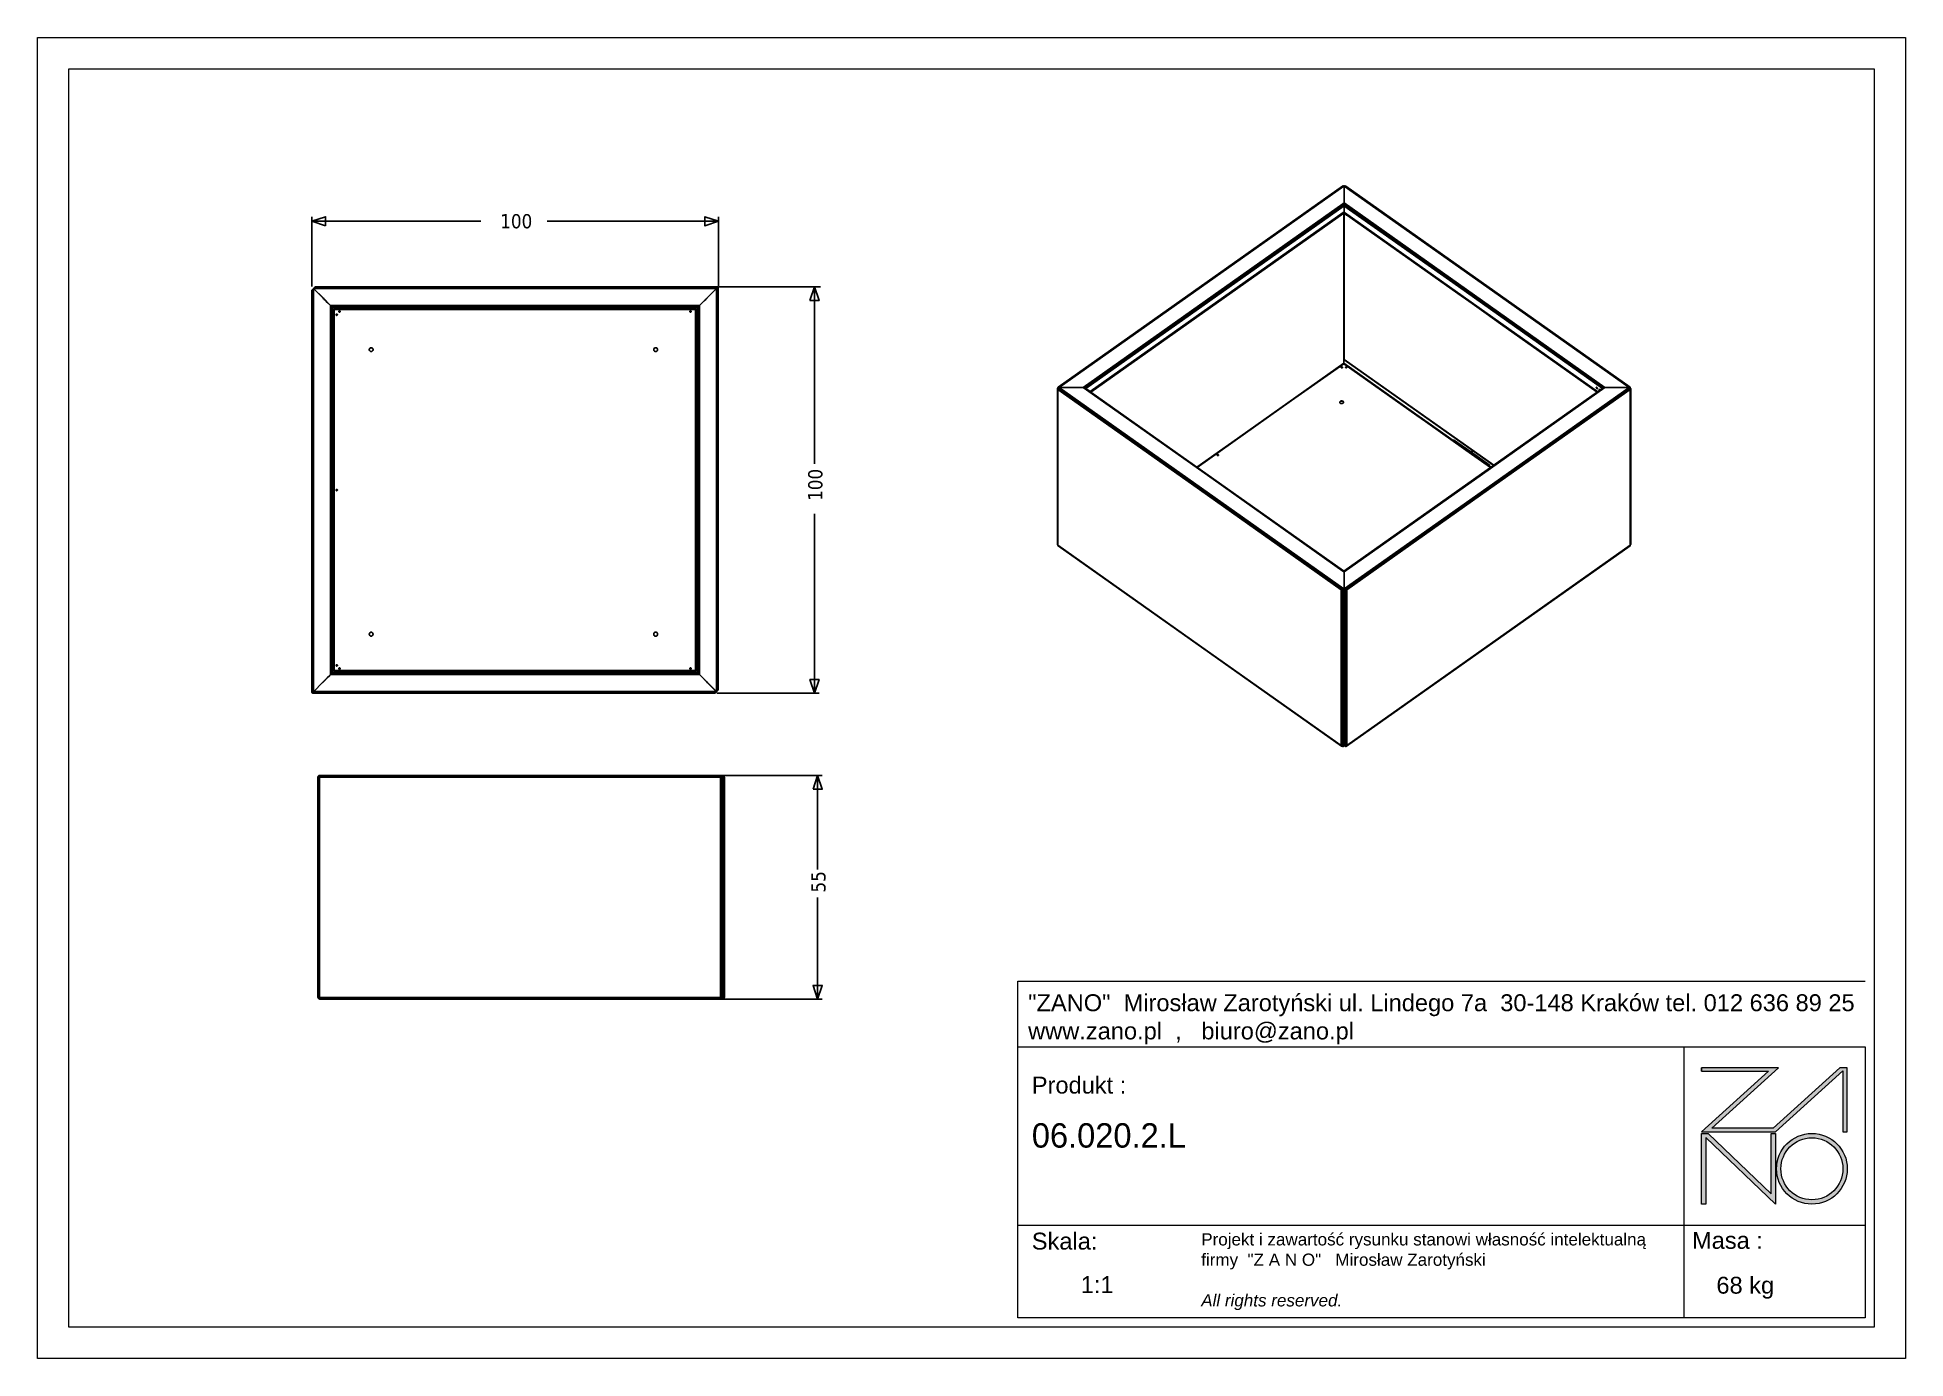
# Model space of a CAD drawing. Header units: inches. Extents: x 12 to 4610, y 7 to 3258.
import ezdxf

# ---------------------------------------------------------------- set-up
doc = ezdxf.new("R2010")
doc.units = ezdxf.units.IN
doc.header["$MEASUREMENT"] = 0
doc.layers.add('tabelka', color=155, linetype='Continuous')
doc.styles.get("Standard").update_dxf_attribs({"font": 'arial.ttf'})
doc.styles.add('Tahoma', font='tahoma.ttf')

msp = doc.modelspace()

# ---------------------------------------------------------------- texts
at = {"insert": (1151.6, 2787.8), "char_height": 35.01, "attachment_point": 7, "style": 'Tahoma'}
msp.add_mtext('100', dxfattribs=at)
at = {"char_height": 35.01, "attachment_point": 7, "rotation": 90, "style": 'Tahoma'}
for s, insert in [('100', (1945, 2117.8)), ('55', (1952.7, 1154.3))]:
    msp.add_mtext(s, dxfattribs=dict(at, insert=insert))
at = {"layer": 'tabelka', "lineweight": 5, "attachment_point": 1}
for s, insert, char_height, width in [('{\\fArial|b0|i0|c238|p34;"ZANO"  Mirosław Zarotyński ul. Lindego 7a  30-148 Kraków tel. 012 636 89 25\\Pwww.zano.pl  ,   biuro@zano.pl}', (2450.7, 903.9), 41.595, 2040.38), ('{\\fArial|b0|i0|c238|p34;Produkt : }', (2459.7, 701.2), 41.595, 265.273), ('{\\fCentury Gothic|b0|i0|c238|p34;06.020.2.L}', (2459.7, 586.6), 60, 849.376), ('{\\fArial|b0|i0|c238|p34;Skala: }', (2459.7, 317.4), 41.595, 191.675), ('{\\fArial|b0|i0|c238|p34;Masa :}', (4084.4, 319.2), 41.595, 200.457), ('{\\fArial|b0|i0|c238|p34;1:1}', (2580.2, 210.5), 41.595, 42.482), ('{\\fArial|b0|i0|c238|p34;68 kg}', (4144.4, 208.9), 41.595, 290.547)]:
    msp.add_mtext(s, dxfattribs=dict(at, insert=insert, char_height=char_height, width=width))
at = {"layer": 'tabelka', "color": 1, "lineweight": 5, "insert": (2876.6, 315.9), "char_height": 30, "width": 1186.12, "attachment_point": 1}
msp.add_mtext('{\\fArial|b0|i0|c0|p34;Projekt i zawartość rysunku stanowi własność intelektualną firmy \\fArial|b0|i0|c238|p34; "Z A N O"   Mirosław Zarotyński\\fArial|b0|i1|c238|p34;\\P\\PAll rights reserved.}', dxfattribs=at)

# ---------------------------------------------------------------- blocks, each defined once
blk = doc.blocks.new('zano')
at = {"layer": 'Defpoints', "lineweight": 5}
for points in [[(6270.2, 3716.2), (6270.2, 3707.4), (6434.8, 3707.4), (6270.2, 3558.4), (6452.4, 3558.4), (6617.9, 3708.2), (6617.9, 3558.4), (6628.6, 3558.4), (6628.6, 3716.2), (6610.7, 3716.2), (6446.1, 3567.2), (6295.4, 3567.2), (6459.9, 3716.2), (6270.2, 3716.2), (6270.2, 3707.4)], [(6270.2, 3554.4), (6286.2, 3554.4), (6441.7, 3405.6), (6441.7, 3554.4), (6452.4, 3554.4), (6452.4, 3380.5), (6281, 3544.6), (6281, 3380.5), (6270.2, 3380.5)]]:
    blk.add_hatch(color=251, dxfattribs=at).paths.add_polyline_path(points)
h = blk.add_hatch(color=251, dxfattribs=at)
h.paths.add_polyline_path([(6454.7, 3467.4, 1), (6628.6, 3467.4, 1)])
h.paths.add_polyline_path([(6617.9, 3467.4, -1), (6465.4, 3467.4, -1)], flags=16)
at = {"layer": 'Defpoints', "color": 251, "lineweight": 5}
blk.add_lwpolyline([(6434.8, 3707.4), (6270.2, 3558.4), (6452.4, 3558.4), (6617.9, 3708.2), (6617.9, 3558.4), (6628.6, 3558.4), (6628.6, 3716.2), (6610.7, 3716.2), (6446.1, 3567.2), (6295.4, 3567.2), (6459.9, 3716.2), (6270.2, 3716.2), (6270.2, 3707.4), (6432.1, 3707.4)], dxfattribs=at)
for points in [[(6270.2, 3716.2), (6270.2, 3707.4), (6434.8, 3707.4), (6270.2, 3558.4), (6452.4, 3558.4), (6617.9, 3708.2), (6617.9, 3558.4), (6628.6, 3558.4), (6628.6, 3716.2), (6610.7, 3716.2), (6446.1, 3567.2), (6295.4, 3567.2), (6459.9, 3716.2), (6270.2, 3716.2), (6270.2, 3707.4)], [(6270.2, 3554.4), (6286.2, 3554.4), (6441.7, 3405.6), (6441.7, 3554.4), (6452.4, 3554.4), (6452.4, 3380.5), (6281, 3544.6), (6281, 3380.5), (6270.2, 3380.5)]]:
    blk.add_lwpolyline(points, close=True, dxfattribs=at)
for radius in [87, 76.3]:
    blk.add_circle((6541.7, 3467.4), radius, dxfattribs=at)

# ---------------------------------------------------------------- linework, layer by layer
for p, q in [((2524.4, 2397.3), (3223.5, 2891.6)), ((3224.2, 2892.1), (2524.7, 2397.4)), ((2524.7, 2397.4), (3223.5, 2891.6)), ((2525, 2397.5), (3225, 2892.4)), ((3224.2, 2892.1), (2525, 2397.5)), ((2525.4, 2397.5), (3225.9, 2892.6)), ((3225, 2892.4), (2525.4, 2397.5)), ((2525.8, 2397.3), (3226.8, 2892.7)), ((3225.9, 2892.6), (2525.8, 2397.3)), ((3226.8, 2892.7), (2526.3, 2397.2)), ((3226.8, 2892.7), (2877.1, 2644.7)), ((3227.1, 2892.6), (2877.1, 2644.7)), ((2877.1, 2644.7), (3227.4, 2892.4)), ((3223.5, 2891.6), (3224.2, 2892.1)), ((3224.2, 2892.1), (3225, 2892.4)), ((3225, 2892.4), (3225.9, 2892.6)), ((3228, 2850.9), (3225.1, 2848.8)), ((3225.9, 2892.6), (3226.8, 2892.7)), ((3226.8, 2892.7), (3227.1, 2892.6)), ((3227.1, 2892.6), (3227.4, 2892.4)), ((3227.1, 2849.8), (3228, 2850.6)), ((3227.4, 2892.4), (3227.8, 2891.9)), ((3227.8, 2891.9), (3228, 2891.4)), ((3228, 2891.4), (3228, 2869.3)), ((3228.1, 2868.9), (3228, 2869.3)), ((3228, 2867.2), (3228, 2869.3)), ((3228, 2867.2), (3228.1, 2867.1)), ((3228, 2850.9), (3228, 2867.2)), ((3228, 2850.6), (3228, 2850.9)), ((3228, 2850.6), (3228.1, 2850.7)), ((3228.2, 2868.8), (3228.1, 2868.9)), ((3228.1, 2868.9), (3228.1, 2867.1)), ((3228.1, 2867.1), (3228.2, 2867.1)), ((3228.1, 2867.1), (3228.1, 2850.7)), ((3228.1, 2850.7), (3228.2, 2850.8)), ((3228.3, 2891.9), (3228.2, 2891.4)), ((3228.2, 2891.4), (3228.2, 2868.8)), ((3228.2, 2868.8), (3228.2, 2867.1)), ((3228.2, 2867.1), (3228.2, 2850.8)), ((3228.2, 2850.8), (3549.1, 2623.8)), ((3228.7, 2892.4), (3228.3, 2891.9)), ((3229, 2892.5), (3228.7, 2892.4)), ((3228.7, 2892.4), (3579.1, 2644.6)), ((3229.4, 2892.6), (3229, 2892.5)), ((3229, 2892.5), (3579.1, 2644.6)), ((3229.8, 2892.7), (3229.4, 2892.6)), ((3930, 2397.2), (3229.4, 2892.6)), ((3229.4, 2892.6), (3579.1, 2644.6)), ((3930.6, 2397.4), (3229.8, 2892.7)), ((3229.8, 2892.7), (3930, 2397.2)), ((3230.2, 2892.6), (3229.8, 2892.7)), ((3930.6, 2397.4), (3230.2, 2892.6)), ((3230.9, 2892.4), (3230.2, 2892.6)), ((3931.1, 2397.5), (3230.9, 2892.4)), ((3230.9, 2892.4), (3930.6, 2397.4)), ((3231.7, 2892.2), (3230.9, 2892.4)), ((3931.5, 2397.4), (3231.7, 2892.2)), ((3231.7, 2892.2), (3931.1, 2397.5)), ((3232.3, 2891.8), (3231.7, 2892.2)), ((3931.9, 2397.3), (3232.3, 2891.8)), ((3232.3, 2891.8), (3931.5, 2397.4)), ((3233, 2891.4), (3232.3, 2891.8)), ((3233, 2891.4), (3931.9, 2397.3)), ((687.9, 2645), (687.9, 2817)), ((687.9, 2805.8), (1104.1, 2805.8)), ((1267.2, 2805.7), (1688.9, 2805.7)), ((1688.9, 2646.5), (1688.9, 2817)), ((2587.6, 2396.9), (3221.1, 2844.2)), ((2589.1, 2396.8), (3221.1, 2844.2)), ((2589.5, 2396.6), (3227.1, 2846.5)), ((3221.1, 2844.2), (2589.5, 2396.6)), ((3227.1, 2846.5), (2589.9, 2396.4)), ((3227.1, 2846.5), (2590.3, 2396.2)), ((3227.1, 2846.5), (2590.7, 2396)), ((2590.7, 2396), (3227.8, 2845.2)), ((3227.8, 2845.2), (2591.5, 2395)), ((3226.1, 2827), (2603.4, 2386.6)), ((2603.6, 2386.5), (3226.5, 2827)), ((2603.8, 2386.3), (3226.8, 2826.8)), ((2604.1, 2386.1), (3227, 2826.5)), ((2604.5, 2385.9), (3227.2, 2826.2)), ((3227.2, 2825.9), (2604.7, 2385.7)), ((2905.6, 2622.8), (3225.1, 2848.8)), ((2905.6, 2622.8), (3221.1, 2844.2)), ((3227.8, 2845.2), (2945.2, 2644)), ((2945.2, 2644), (3228, 2843.9)), ((3221.1, 2844.2), (3222.1, 2844.8)), ((3222.1, 2844.8), (3221.1, 2844.2)), ((3221.1, 2844.2), (3221.1, 2844.2)), ((3222.1, 2844.9), (3222.6, 2845.2)), ((3222.1, 2844.9), (3222.1, 2844.8)), ((3222.6, 2845.2), (3226.2, 2847.8)), ((3222.6, 2845.2), (3222.6, 2845.2)), ((3225.1, 2848.8), (3225.1, 2848.8)), ((3225.1, 2848.8), (3226, 2848)), ((3226, 2848), (3226.2, 2848.5)), ((3226, 2848), (3226.2, 2847.8)), ((3226.1, 2827), (3226.3, 2827.1)), ((3226.2, 2848.5), (3227.1, 2849.8)), ((3226.2, 2848.5), (3865.5, 2395.5)), ((3866.2, 2396), (3226.2, 2848.5)), ((3867.1, 2396.3), (3226.2, 2848.5)), ((3226.2, 2847.8), (3227.1, 2846.5)), ((3226.3, 2827.1), (3226.5, 2827)), ((3226.5, 2827), (3226.8, 2826.8)), ((3226.8, 2826.8), (3227, 2826.5)), ((3227, 2826.5), (3227.2, 2826.5)), ((3227, 2826.5), (3227, 2826.5)), ((3227, 2826.5), (3227.2, 2826.2)), ((3227.1, 2849.8), (3867.1, 2396.3)), ((3868, 2396.6), (3227.1, 2849.8)), ((3227.1, 2849.8), (3549.1, 2623.8)), ((3869.1, 2396.7), (3227.1, 2849.8)), ((3227.1, 2846.5), (3227.5, 2845.8)), ((3227.2, 2826.5), (3227.8, 2826.6)), ((3227.2, 2826.2), (3227.2, 2825.9)), ((3227.2, 2825.9), (3227.5, 2826)), ((3227.2, 2824.3), (3227.2, 2825.9)), ((3227.2, 2824.3), (3227.3, 2824.4)), ((3227.2, 2824.2), (3227.2, 2824.3)), ((3227.2, 2824.2), (3227.3, 2824.2)), ((3227.2, 2823.5), (3227.2, 2824.2)), ((3227.3, 2823.6), (3227.2, 2823.5)), ((3227.2, 2503.4), (3227.3, 2823.5)), ((3227.3, 2823.5), (3227.2, 2823.5)), ((3227.3, 2824.4), (3227.5, 2824.5)), ((3227.3, 2824.2), (3227.5, 2824.4)), ((3227.3, 2824.4), (3227.3, 2824.2)), ((3227.3, 2824.2), (3227.3, 2823.6)), ((3227.5, 2823.7), (3227.3, 2823.6)), ((3227.3, 2823.5), (3227.5, 2823.7)), ((3227.3, 2823.6), (3227.3, 2823.5)), ((3227.3, 2823.5), (3227.3, 2823.5)), ((3227.3, 2823.5), (3227.3, 2503.3)), ((3509.4, 2645.1), (3227.5, 2845.8)), ((3227.5, 2845.8), (3242.5, 2835.1)), ((3227.5, 2845.8), (3227.8, 2845.2)), ((3242.6, 2835.2), (3227.5, 2845.8)), ((3227.5, 2826), (3227.8, 2826.1)), ((3227.5, 2826), (3227.5, 2824.5)), ((3227.5, 2824.5), (3227.5, 2824.4)), ((3227.5, 2824.4), (3227.5, 2823.7)), ((3227.5, 2823.7), (3227.5, 2823.7)), ((3227.5, 2823.7), (3227.5, 2502.9)), ((3227.8, 2845.2), (3227.9, 2844.1)), ((3227.8, 2826.6), (3228.3, 2826.5)), ((3227.8, 2826.1), (3228.1, 2826)), ((3227.8, 2824.7), (3227.8, 2826.1)), ((3227.8, 2824.7), (3228, 2824.8)), ((3227.8, 2824.6), (3228, 2824.7)), ((3227.8, 2824.7), (3227.8, 2824.6)), ((3227.8, 2824.6), (3227.8, 2823.9)), ((3228, 2824.1), (3227.8, 2823.9)), ((3227.8, 2823.9), (3228, 2824)), ((3227.8, 2823.9), (3227.8, 2823.9)), ((3227.8, 2823.9), (3227.8, 2502.2)), ((3227.9, 2844.1), (3509.4, 2645.1)), ((3227.9, 2844.1), (3228, 2843.9)), ((3228, 2843.9), (3228, 2833.3)), ((3228, 2833.3), (3228.1, 2833.4)), ((3228, 2824.8), (3228.1, 2824.9)), ((3228, 2824.7), (3228.1, 2824.8)), ((3228, 2824.8), (3228, 2824.7)), ((3228, 2824.7), (3228, 2824.1)), ((3228.1, 2824.1), (3228, 2824.1)), ((3228, 2824), (3228.1, 2824.1)), ((3228, 2824.1), (3228, 2824)), ((3228, 2824), (3228, 2501)), ((3228.3, 2832.5), (3228.1, 2832.7)), ((3228.1, 2826), (3228.3, 2825.9)), ((3228.1, 2824.9), (3228.1, 2826)), ((3228.1, 2824.9), (3228.2, 2825)), ((3228.1, 2824.9), (3228.1, 2824.8)), ((3228.1, 2824.9), (3228.1, 2824.9)), ((3228.1, 2824.8), (3228.1, 2824.9)), ((3228.1, 2824.8), (3228.1, 2824.1)), ((3228.1, 2824.8), (3228.1, 2824.8)), ((3228.1, 2824.8), (3228.2, 2824.8)), ((3228.1, 2824.1), (3228.1, 2824.8)), ((3228.2, 2824.2), (3228.1, 2824.1)), ((3228.1, 2824.1), (3228.2, 2824.2)), ((3228.1, 2824.1), (3228.1, 2824.1)), ((3228.1, 2824.1), (3228.1, 2824.1)), ((3228.1, 2824.1), (3228.1, 2824.1)), ((3228.1, 2824.1), (3228.1, 2492.9)), ((3228.1, 2492.9), (3228.1, 2824.1)), ((3228.1, 2824.1), (3228.1, 2824.1)), ((3228.2, 2825), (3228.3, 2825.1)), ((3228.2, 2824.8), (3228.2, 2825)), ((3228.2, 2824.8), (3228.3, 2824.9)), ((3228.2, 2824.2), (3228.2, 2824.8)), ((3228.3, 2824.3), (3228.2, 2824.2)), ((3228.2, 2824.2), (3228.3, 2824.3)), ((3228.2, 2502.5), (3228.2, 2824.2)), ((3228.2, 2824.2), (3228.2, 2824.2)), ((3228.3, 2826.5), (3228.3, 2832.5)), ((3228.3, 2826.5), (3228.4, 2826.5)), ((3228.3, 2825.9), (3228.4, 2825.9)), ((3228.3, 2825.1), (3228.3, 2825.9)), ((3228.3, 2824.9), (3228.3, 2825.1)), ((3228.3, 2824.7), (3228.3, 2824.9)), ((3228.3, 2824.7), (3228.4, 2824.7)), ((3228.4, 2824.6), (3228.3, 2824.7)), ((3228.3, 2824.3), (3228.3, 2824.7)), ((3228.3, 2503.3), (3228.3, 2824.3)), ((3228.3, 2824.3), (3228.3, 2824.3)), ((3228.4, 2824.3), (3228.3, 2824.3)), ((3228.3, 2824.3), (3228.4, 2824.3)), ((3228.4, 2824.3), (3228.3, 2503.3)), ((3228.4, 2826.5), (3228.6, 2826.5)), ((3228.6, 2826.5), (3228.4, 2826.2)), ((3228.4, 2826.2), (3228.4, 2825.9)), ((3228.4, 2826.2), (3851.4, 2385.7)), ((3228.4, 2826.2), (3543.2, 2603.2)), ((3228.4, 2826.2), (3508.3, 2628)), ((3228.4, 2825.9), (3508.3, 2628)), ((3228.4, 2825.9), (3228.4, 2824.7)), ((3228.4, 2824.6), (3228.4, 2824.7)), ((3228.4, 2824.3), (3228.4, 2824.6)), ((3228.4, 2503.5), (3228.4, 2824.3)), ((3228.4, 2824.3), (3228.4, 2824.3)), ((3228.8, 2826.8), (3228.6, 2826.5)), ((3228.6, 2826.5), (3851.7, 2385.9)), ((3228.6, 2826.5), (3228.6, 2826.5)), ((3229.1, 2827), (3228.8, 2826.8)), ((3852.1, 2386.1), (3228.8, 2826.8)), ((3229.3, 2827.1), (3229.1, 2827)), ((3229.1, 2827), (3852.3, 2386.3)), ((3229.5, 2827), (3229.3, 2827.1)), ((3852.5, 2386.4), (3229.5, 2827)), ((3232.9, 2820.7), (3232.8, 2820.8)), ((3233, 2820.6), (3233, 2820.6)), ((3241.2, 2811.2), (3241.1, 2811.3)), ((3242.5, 2835.1), (3242.6, 2835.2)), ((3242.5, 2835.1), (3242.6, 2835.1)), ((3242.7, 2835.1), (3242.6, 2835.2)), ((3242.6, 2835.1), (3242.7, 2835.1)), ((3242.6, 2835.1), (3243.1, 2834.8)), ((3243.1, 2834.8), (3242.7, 2835.1)), ((3243.1, 2834.8), (3243.1, 2834.8)), ((3243.2, 2834.7), (3243.1, 2834.8)), ((3243.1, 2834.8), (3243.1, 2834.7)), ((3243.1, 2834.7), (3243.2, 2834.7)), ((3243.1, 2834.7), (3864.3, 2394.8)), ((3864.8, 2395.1), (3243.1, 2834.7)), ((3865.5, 2395.5), (3243.2, 2834.7)), ((687.9, 2634.7), (688, 2635)), ((687.9, 2141.6), (687.9, 2634.7)), ((687.9, 2141.6), (688, 2634.7)), ((688, 2634.7), (687.9, 2634.7)), ((688, 2635.3), (688.1, 2635.5)), ((688.1, 2635.5), (688, 2635.2)), ((688, 2635), (688, 2635.3)), ((688, 2635.2), (688, 2635.3)), ((688.2, 2635.2), (688, 2635.2)), ((688, 2635.2), (688, 2635)), ((688, 2634.7), (688, 2635)), ((688.2, 2634.7), (688, 2634.7)), ((688, 2634.7), (688.1, 2307.5)), ((688, 2228.1), (688, 2634.7)), ((688.2, 2635.9), (688.1, 2635.8)), ((688.1, 2635.8), (688.2, 2635.8)), ((688.1, 2635.8), (688.1, 2635.8)), ((688.1, 2635.5), (688.1, 2635.8)), ((688.2, 2635.7), (688.1, 2635.8)), ((688.1, 2635.8), (688.2, 2635.8)), ((688.1, 2635.8), (688.1, 2635.5)), ((688.2, 2635.9), (688.4, 2636.5)), ((688.4, 2636), (688.2, 2635.9)), ((688.2, 2635.9), (688.4, 2635.9)), ((688.2, 2635.8), (688.2, 2635.9)), ((688.2, 2635.9), (688.2, 2635.8)), ((688.2, 2635.8), (688.4, 2635.4)), ((688.2, 2635.8), (688.2, 2635.8)), ((688.2, 2635.8), (688.4, 2635.8)), ((688.4, 2635.7), (688.2, 2635.8)), ((688.4, 2635.4), (688.2, 2635.7)), ((688.2, 2635.7), (688.2, 2635.2)), ((688.4, 2635), (688.2, 2635.2)), ((688.2, 2635.2), (688.2, 2634.7)), ((688.3, 2634.7), (688.2, 2634.7)), ((688.3, 2634.7), (688.2, 2538.4)), ((688.2, 2634.7), (688.2, 2538.4)), ((688.2, 2454.3), (688.3, 2634.7)), ((688.4, 2634.7), (688.3, 2634.7)), ((688.3, 2634.7), (688.4, 2193.9)), ((688.3, 2236.6), (688.3, 2634.7)), ((688.4, 2636.5), (688.8, 2637.1)), ((688.6, 2636.9), (688.4, 2636.5)), ((688.4, 2636), (688.4, 2636.5)), ((688.4, 2635.9), (688.4, 2636)), ((688.4, 2635.8), (688.4, 2635.9)), ((688.4, 2635.7), (688.4, 2635.8)), ((688.4, 2635.4), (688.4, 2635.7)), ((688.4, 2635), (688.4, 2635.4)), ((688.4, 2635.4), (688.4, 2635.4)), ((688.4, 2634.7), (688.4, 2635)), ((688.4, 2193.9), (688.4, 2634.7)), ((688.4, 2634.7), (688.7, 1760.4)), ((688.8, 2637.1), (688.6, 2636.9)), ((688.7, 1648.5), (688.8, 2637.1)), ((688.8, 2637.1), (689.3, 2637.7)), ((689.1, 1648.5), (688.8, 2637.1)), ((689.3, 2637.7), (689.1, 1648.5)), ((689.3, 2637.7), (689.8, 2638.3)), ((689.3, 2637.7), (689.6, 1648.5)), ((689.6, 1648.5), (689.8, 2638.3)), ((689.8, 2638.3), (690.4, 2638.9)), ((689.8, 2638.3), (690.1, 1648.5)), ((690.1, 1648.5), (690.4, 2638.9)), ((690.4, 2638.9), (691.1, 2639.5)), ((690.4, 2638.9), (690.7, 1648.5)), ((690.7, 1648.5), (691.1, 2639.5)), ((691.1, 2639.5), (691.5, 2639.5)), ((691.1, 2639.5), (691.9, 2144.1)), ((691.1, 2639.5), (691.3, 1648.6)), ((691.9, 2639.5), (691.5, 2639.5)), ((691.5, 2639.5), (691.9, 2144.1)), ((691.9, 2144.1), (691.9, 2639.5)), ((691.9, 2639.5), (692.7, 2639.4)), ((692.7, 2639.4), (693.3, 2639)), ((693, 2641.3), (692.9, 2640.9)), ((692.9, 2640.9), (1188.4, 2640.5)), ((692.9, 2640.9), (692.9, 2640.5)), ((692.9, 2640.5), (1188.4, 2640.5)), ((692.9, 2640.5), (693, 2639.7)), ((693.2, 2641.6), (693, 2641.3)), ((1683.9, 2641.2), (693, 2641.3)), ((693, 2641.3), (1188.4, 2640.5)), ((693, 2639.7), (693.5, 2639.1)), ((1683.9, 2642), (693.2, 2641.6)), ((693.4, 2641.9), (693.2, 2641.6)), ((693.2, 2641.6), (1683.9, 2641.2)), ((714, 2618.3), (693.3, 2639)), ((694, 2642.5), (693.4, 2641.9)), ((1683.9, 2642), (693.4, 2641.9)), ((693.5, 2639.1), (714.6, 2618)), ((694.5, 2643), (694, 2642.5)), ((1683.9, 2642.7), (694, 2642.5)), ((694, 2642.5), (1683.9, 2642)), ((695.1, 2643.4), (694.5, 2643)), ((1683.9, 2643.3), (694.5, 2643)), ((694.5, 2643), (1683.9, 2642.7)), ((1683.9, 2643.8), (695.1, 2643.4)), ((695.2, 2643.5), (695.1, 2643.4)), ((695.1, 2643.4), (1683.9, 2643.3)), ((695.5, 2643.8), (695.2, 2643.5)), ((695.6, 2643.8), (695.2, 2643.5)), ((696.1, 2644.1), (695.5, 2643.8)), ((696.1, 2644.1), (695.6, 2643.8)), ((695.6, 2643.8), (696.1, 2643.8)), ((696.6, 2644.3), (696.1, 2644.1)), ((696.6, 2644.3), (696.1, 2644.1)), ((696.2, 2643.8), (696.1, 2644.1)), ((696.1, 2644.1), (696.1, 2643.8)), ((696.6, 2644.1), (696.1, 2644.1)), ((696.1, 2643.8), (696.2, 2643.8)), ((696.2, 2643.8), (696.6, 2643.8)), ((696.6, 2644.3), (696.6, 2644.3)), ((696.7, 2644.3), (696.6, 2644.3)), ((696.6, 2644.3), (696.6, 2644.3)), ((696.6, 2644.3), (696.6, 2644.3)), ((696.6, 2644.1), (696.6, 2644.3)), ((696.6, 2644.3), (696.7, 2644.1)), ((696.6, 2644.3), (696.9, 2644.1)), ((696.6, 2643.8), (696.6, 2644.1)), ((696.7, 2644.1), (696.6, 2644.1)), ((696.6, 2643.8), (696.8, 2643.8)), ((696.7, 2644.3), (697.2, 2644.3)), ((696.9, 2644.3), (696.7, 2644.3)), ((696.7, 2644.1), (696.8, 2643.8)), ((696.9, 2644.1), (696.7, 2644.1)), ((696.8, 2643.8), (697, 2643.8)), ((697.2, 2644.4), (696.9, 2644.3)), ((697.2, 2644.4), (696.9, 2644.3)), ((696.9, 2644.1), (697.1, 2643.9)), ((697.1, 2644.1), (696.9, 2644.1)), ((697.1, 2643.9), (697, 2643.8)), ((697, 2643.8), (697.1, 2643.8)), ((697.2, 2644.3), (697.1, 2644.1)), ((697.1, 2644.1), (697.1, 2643.9)), ((697.3, 2644.1), (697.1, 2644.1)), ((697.2, 2643.9), (697.1, 2643.8)), ((697.1, 2643.9), (697.2, 2643.9)), ((697.1, 2643.8), (697.1, 2643.8)), ((697.1, 2643.8), (697.3, 2643.8)), ((697.2, 2644.4), (697.5, 2644.4)), ((697.2, 2644.4), (697.2, 2644.4)), ((697.2, 2644.4), (697.2, 2644.3)), ((697.2, 2644.4), (697.2, 2644.4)), ((697.3, 2644.3), (697.2, 2644.4)), ((697.2, 2644.4), (697.2, 2644.4)), ((697.5, 2644.4), (697.2, 2644.4)), ((697.2, 2644.3), (697.3, 2644.3)), ((697.3, 2644.1), (697.2, 2643.9)), ((697.2, 2643.9), (697.3, 2643.8)), ((697.5, 2644.3), (697.3, 2644.2)), ((697.3, 2644.3), (697.5, 2644.3)), ((697.3, 2644.2), (697.3, 2644.3)), ((697.3, 2644.2), (697.3, 2644.1)), ((697.5, 2644.2), (697.3, 2644.2)), ((697.4, 2644.1), (697.3, 2644.2)), ((697.4, 2644.1), (697.3, 2644.1)), ((697.3, 2643.8), (697.3, 2643.8)), ((697.3, 2643.8), (697.5, 2643.8)), ((697.5, 2643.9), (697.4, 2644.1)), ((697.5, 2644.1), (697.4, 2644.1)), ((697.8, 2644.5), (697.5, 2644.4)), ((697.6, 2644.4), (697.5, 2644.4)), ((697.5, 2644.4), (697.5, 2644.3)), ((697.5, 2644.4), (697.8, 2644.4)), ((697.5, 2644.4), (697.6, 2644.4)), ((697.5, 2644.4), (697.6, 2644.3)), ((697.5, 2644.3), (697.5, 2644.4)), ((697.5, 2644.2), (697.5, 2644.3)), ((697.5, 2644.3), (697.5, 2644.3)), ((697.5, 2644.3), (697.6, 2644.3)), ((697.6, 2644.2), (697.5, 2644.2)), ((697.5, 2644.1), (697.5, 2644.2)), ((697.5, 2643.9), (697.5, 2644.1)), ((697.6, 2644.1), (697.5, 2644.1)), ((697.6, 2643.8), (697.5, 2643.9)), ((697.5, 2643.8), (697.5, 2643.9)), ((697.5, 2643.8), (697.5, 2643.8)), ((697.5, 2643.8), (697.6, 2643.8)), ((697.8, 2644.5), (697.6, 2644.4)), ((697.6, 2644.4), (697.8, 2644.4)), ((697.6, 2644.3), (697.6, 2644.2)), ((697.6, 2644.3), (697.8, 2644.3)), ((697.8, 2644.2), (697.6, 2644.2)), ((697.6, 2644.2), (697.6, 2644.1)), ((697.6, 2644.1), (697.7, 2643.8)), ((697.8, 2644.1), (697.6, 2644.1)), ((697.6, 2643.8), (697.6, 2643.8)), ((697.6, 2643.8), (697.7, 2643.8)), ((697.7, 2643.8), (697.7, 2643.8)), ((697.7, 2643.8), (697.8, 2643.8)), ((1190.9, 2644.5), (697.8, 2644.5)), ((1190.9, 2644.5), (697.8, 2644.4)), ((697.8, 2644.5), (697.8, 2644.4)), ((697.8, 2644.4), (1683.9, 2644.4)), ((697.8, 2644.4), (1683.9, 2644.4)), ((1683.9, 2644.4), (697.8, 2644.3)), ((697.8, 2644.4), (697.8, 2644.4)), ((697.8, 2644.4), (697.8, 2644.3)), ((697.8, 2644.3), (1683.9, 2644.2)), ((697.8, 2644.3), (697.8, 2644.2)), ((1683.9, 2644.2), (697.8, 2644.2)), ((697.8, 2644.2), (697.8, 2644.1)), ((1683.9, 2644.2), (697.8, 2644.1)), ((697.8, 2644.1), (697.8, 2643.8)), ((697.8, 2644.1), (1683.9, 2643.8)), ((697.8, 2643.8), (1683.9, 2643.8)), ((1188.4, 2640.5), (1683.9, 2640.5)), ((1190.9, 2644.5), (1683.9, 2644.4)), ((1683.9, 2644.5), (1190.9, 2644.5)), ((1683.9, 2640.4), (1661.4, 2617.9)), ((1661.7, 2618.3), (1683.9, 2640.5)), ((1683.9, 2644.4), (1683.9, 2644.5)), ((1685.5, 2644.2), (1683.9, 2644.5)), ((1683.9, 2644.2), (1683.9, 2644.4)), ((1683.9, 2644.1), (1683.9, 2644.2)), ((1683.9, 2644), (1683.9, 2644.1)), ((1683.9, 2643.8), (1683.9, 2644)), ((1683.9, 2643.8), (1683.9, 2644)), ((1683.9, 2643.8), (1683.9, 2643.8)), ((1683.9, 2643.5), (1683.9, 2643.8)), ((1683.9, 2643.3), (1683.9, 2643.5)), ((1683.9, 2643.5), (1683.9, 2643.1)), ((1683.9, 2643.5), (1683.9, 2643.5)), ((1683.9, 2642.8), (1683.9, 2643.3)), ((1683.9, 2643.1), (1683.9, 2642.8)), ((1683.9, 2642.7), (1683.9, 2642.8)), ((1683.9, 2642.8), (1683.9, 2642.5)), ((1683.9, 2642.5), (1683.9, 2642.7)), ((1683.9, 2642.7), (1683.9, 2642.5)), ((1683.9, 2642.5), (1683.9, 2642.4)), ((1683.9, 2642.5), (1683.9, 2642.5)), ((1683.9, 2642.5), (1684.7, 2642.3)), ((1683.9, 2642.4), (1683.9, 2642.5)), ((1683.9, 2642.4), (1683.9, 2642.3)), ((1683.9, 2642.4), (1683.9, 2642.4)), ((1683.9, 2642.3), (1683.9, 2642.4)), ((1683.9, 2642.3), (1683.9, 2642.4)), ((1683.9, 2642.3), (1683.9, 2642.3)), ((1683.9, 2642.3), (1683.9, 2642.3)), ((1683.9, 2642.3), (1683.9, 2642.3)), ((1683.9, 2642.2), (1683.9, 2642.3)), ((1683.9, 2642.2), (1683.9, 2642.1)), ((1683.9, 2642.2), (1683.9, 2642.2)), ((1683.9, 2642.2), (1683.9, 2642.1)), ((1683.9, 2642.1), (1683.9, 2642)), ((1683.9, 2642), (1683.9, 2641.9)), ((1683.9, 2641.9), (1683.9, 2641.6)), ((1683.9, 2641.6), (1683.9, 2641.2)), ((1683.9, 2640.5), (1683.9, 2641.2)), ((1683.9, 2640.4), (1683.9, 2144.9)), ((1683.9, 2640.4), (1684.7, 2640.4)), ((1684.7, 2642.3), (1685.4, 2641.9)), ((1684.7, 2640.4), (1685.1, 2640.4)), ((1685.1, 1649.7), (1684.7, 2640.4)), ((1684.7, 2640.4), (1684.7, 1649.5)), ((1685.1, 2640.4), (1685.4, 2640.4)), ((1685.5, 2640.4), (1685.1, 1649.7)), ((1685.4, 2641.9), (1685.8, 2641.2)), ((1685.4, 1649.9), (1685.5, 2640.4)), ((1685.4, 2640.4), (1685.5, 2640.4)), ((1686.8, 2643.3), (1685.5, 2644.2)), ((1685.5, 2640.4), (1685.9, 1650.5)), ((1685.5, 2640.4), (1685.6, 2640.4)), ((1685.6, 2640.4), (1685.8, 2640.4)), ((1685.6, 2640.4), (1685.8, 2640.4)), ((1685.6, 2640.4), (1685.6, 2640.4)), ((1685.8, 2641.2), (1685.9, 2640.5)), ((1685.8, 2640.4), (1685.8, 2640.4)), ((1685.8, 2640.4), (1685.9, 2640.4)), ((1685.8, 2640.4), (1685.9, 2640.4)), ((1685.9, 2640.4), (1685.9, 2640.5)), ((1685.9, 2640.5), (1685.9, 2640.4)), ((1685.9, 2640.5), (1685.9, 2640.5)), ((1685.9, 2640.4), (1685.9, 2640.5)), ((1685.9, 2640.5), (1686.3, 2640.5)), ((1685.9, 2640.5), (1686.1, 2640.4)), ((1685.9, 1650.5), (1686.2, 2640.4)), ((1685.9, 2640.4), (1685.9, 2640.4)), ((1685.9, 2640.4), (1685.9, 2640.4)), ((1686.1, 2640.4), (1685.9, 2640.4)), ((1686.2, 2640.4), (1686.1, 2640.4)), ((1686.4, 1651), (1686.2, 2640.4)), ((1686.3, 2640.4), (1686.2, 2640.4)), ((1686.3, 2640.5), (1686.4, 2640.4)), ((1686.4, 2640.4), (1686.3, 2640.4)), ((1686.8, 2640.4), (1686.4, 1651)), ((1686.7, 2640.4), (1686.4, 2640.4)), ((1686.8, 2640.4), (1686.7, 2640.4)), ((1687.6, 2642), (1686.8, 2643.3)), ((1686.9, 2640.4), (1686.8, 2640.5)), ((1686.8, 2640.5), (1686.8, 2640.4)), ((1686.9, 1651.6), (1686.8, 2640.4)), ((1687, 2640.4), (1686.9, 2640.5)), ((1686.9, 2640.5), (1686.9, 2640.4)), ((1687.3, 2640.4), (1686.9, 1651.6)), ((1687, 2640.4), (1686.9, 2640.4)), ((1687.1, 2640.4), (1687, 2640.4)), ((1687.3, 2640.4), (1687.1, 2640.4)), ((1687.2, 1652.1), (1687.3, 2640.4)), ((1687.4, 2640.5), (1687.3, 2640.4)), ((1687.6, 1652.7), (1687.3, 2640.4)), ((1687.5, 2640.5), (1687.4, 2640.5)), ((1687.6, 2640.4), (1687.5, 2640.5)), ((1687.9, 2640.5), (1687.6, 2642)), ((1687.9, 2640.5), (1687.6, 2640.4)), ((1687.8, 1653.2), (1687.6, 2640.4)), ((1687.6, 2640.4), (1687.6, 1652.7)), ((1687.9, 2640.5), (1687.8, 1653.2)), ((1687.9, 1653.7), (1687.9, 2640.5)), ((1687.9, 2147.4), (1687.9, 2640.5)), ((1687.9, 2147.4), (1687.9, 2640.5)), ((1687.9, 2640.5), (1687.9, 2640.5)), ((1688.7, 2644.5), (1939.7, 2644.5)), ((1688.7, 2644.5), (1935.8, 2644.5)), ((1925, 2644.5), (1925, 2209.1)), ((2877.1, 2644.7), (2526.3, 2397.2)), ((2526.8, 2397), (2877.1, 2644.7)), ((2586.1, 2396.9), (2905.6, 2622.8)), ((2905.6, 2622.8), (2587.6, 2396.9)), ((2591.5, 2395), (2945.2, 2644)), ((2592.3, 2394.5), (2945.2, 2644)), ((3508.3, 2628), (3543.2, 2603.2)), ((3509.4, 2645.1), (3863.8, 2394.5)), ((3864.3, 2394.8), (3509.4, 2645.1)), ((3549.1, 2623.8), (3870.1, 2396.9)), ((3549.1, 2623.8), (3869.1, 2396.7)), ((3579.1, 2644.6), (3929.5, 2396.9)), ((714.4, 2618), (714, 2618.3)), ((716, 2616.2), (714, 2618.3)), ((714.6, 2618), (714.4, 2618)), ((714.6, 2618), (716.3, 2616.3)), ((716, 2616.2), (716.3, 2616.3)), ((716.9, 2615.3), (716, 2616.2)), ((716.3, 2616.3), (717.2, 2615.3)), ((717.2, 2615.3), (716.9, 2615.3)), ((717.6, 2614.6), (716.9, 2615.3)), ((717.2, 2615.3), (717.6, 2614.9)), ((717.6, 2614.6), (717.6, 2614.9)), ((717.6, 2614.9), (717.9, 2614.6)), ((717.9, 2614.3), (717.6, 2614.6)), ((717.9, 2614.6), (717.9, 2614.3)), ((717.9, 2614.6), (718.5, 2614.1)), ((718.3, 2613.9), (717.9, 2614.3)), ((718.3, 2614.1), (718.3, 2613.9)), ((718.5, 2614.1), (718.3, 2614.1)), ((720.3, 2611.9), (718.3, 2613.9)), ((718.5, 2614.1), (720.3, 2612.2)), ((720.3, 2611.9), (720.3, 2612.2)), ((720.3, 2612.2), (720.4, 2612.2)), ((720.4, 2611.9), (720.3, 2611.9)), ((720.4, 2612.2), (720.4, 2611.9)), ((720.4, 2612.2), (720.4, 2612.1)), ((720.5, 2612.1), (720.4, 2612.1)), ((720.4, 2612.1), (720.4, 2612.1)), ((720.4, 2612.1), (720.5, 2612.1)), ((720.5, 2611.8), (720.4, 2611.9)), ((720.5, 2611.8), (720.5, 2612.1)), ((720.5, 2612.1), (720.7, 2611.9)), ((720.5, 2611.8), (720.5, 2611.8)), ((720.5, 2611.8), (720.7, 2611.7)), ((720.7, 2611.6), (720.5, 2611.8)), ((720.7, 2611.9), (720.7, 2611.7)), ((720.7, 2611.9), (720.9, 2611.6)), ((720.7, 2611.7), (720.7, 2611.6)), ((720.9, 2611.3), (720.7, 2611.6)), ((720.9, 2611.6), (720.9, 2611.3)), ((720.9, 2611.6), (721.1, 2611.4)), ((721, 2611.3), (720.9, 2611.3)), ((721.1, 2611.4), (721, 2611.3)), ((721.2, 2611), (721, 2611.3)), ((721.1, 2611.4), (721.2, 2611.3)), ((721.2, 2611), (721.2, 2611.3)), ((721.2, 2611.3), (721.6, 2611)), ((721.5, 2610.8), (721.2, 2611)), ((721.5, 2610.8), (721.6, 2610.7)), ((721.6, 2610.7), (721.5, 2610.8)), ((721.6, 2610.7), (721.6, 2611)), ((721.6, 2611), (721.8, 2610.7)), ((721.6, 2610.7), (721.6, 2610.7)), ((722, 2610.3), (721.6, 2610.7)), ((721.8, 2610.7), (722, 2610.6)), ((721.8, 2610.7), (722.1, 2610.5)), ((722.3, 2610.1), (722, 2610.6)), ((722, 2610.3), (722, 2610.6)), ((722.3, 2610.1), (722, 2610.3)), ((722.3, 2609.9), (722, 2610.3)), ((722.3, 2610.1), (722.1, 2610.5)), ((722.1, 2610.5), (722.3, 2610.3)), ((722.3, 2610.1), (722.3, 2610.3)), ((722.3, 2610.3), (722.5, 2610.1)), ((722.5, 2610.1), (722.3, 2610.1)), ((722.3, 2610.1), (722.3, 2609.9)), ((725.9, 2606.3), (722.3, 2609.9)), ((722.5, 2610.1), (725.9, 2606.6)), ((725.9, 2606.6), (725.9, 2606.3)), ((725.9, 2606.6), (733.9, 2598.6)), ((733.8, 2598.4), (725.9, 2606.3)), ((733.8, 2594.3), (733.8, 2598.4)), ((733.8, 2594.3), (733.9, 2594.3)), ((733.9, 2598.6), (733.9, 2594.3)), ((733.9, 2598.6), (734.1, 2598.5)), ((733.9, 2142.4), (733.9, 2594.3)), ((734.7, 2594.3), (733.9, 2594.3)), ((733.9, 2142.4), (735.5, 2594.3)), ((734.1, 2598.5), (1188, 2598.5)), ((734.1, 2596.9), (1188, 2598.5)), ((734.1, 2598.5), (734.1, 2596.9)), ((1641.2, 2597.7), (734.1, 2596.9)), ((734.1, 2596.9), (1639.9, 2596.2)), ((1640.5, 2596.9), (734.1, 2596.9)), ((734.1, 2595.6), (734.1, 2596.9)), ((1639.9, 2596.2), (734.1, 2595.6)), ((734.1, 2594.8), (734.1, 2595.6)), ((734.1, 2595.6), (1639.1, 2595.1)), ((1639.4, 2595.6), (734.1, 2595.6)), ((1639.1, 2595.1), (734.1, 2594.8)), ((734.1, 2594.5), (734.1, 2594.8)), ((1135.8, 2594.5), (734.1, 2594.8)), ((1638.8, 2594.8), (734.1, 2594.8)), ((734.1, 2594.8), (1638.3, 2594.5)), ((734.1, 2594.5), (734.7, 2594.5)), ((734.7, 2594.5), (734.7, 2594.3)), ((734.7, 2594.5), (735.4, 2594.5)), ((735.4, 2594.3), (734.7, 2594.3)), ((734.9, 1691.7), (735.5, 2594.3)), ((735.4, 2594.5), (735.4, 2594.3)), ((735.4, 2594.5), (735.5, 2594.5)), ((735.5, 2594.3), (735.4, 2594.3)), ((735.5, 2594.3), (735.5, 2594.5)), ((735.5, 2594.5), (735.8, 2594.5)), ((735.5, 2594.3), (736.2, 1693.2)), ((735.8, 1692.9), (735.5, 2594.3)), ((735.8, 2594.3), (735.5, 2594.3)), ((735.8, 2594.3), (735.8, 2594.5)), ((735.8, 2594.5), (735.9, 2594.5)), ((735.9, 2594.3), (735.8, 2594.3)), ((735.9, 2594.5), (735.9, 2594.3)), ((735.9, 2594.5), (736.8, 2594.5)), ((735.9, 2594.3), (736.8, 2594.3)), ((736.2, 1693.2), (736.8, 2594.3)), ((736.8, 2594.3), (736.5, 1693.4)), ((736.8, 2594.3), (736.8, 2594.5)), ((736.8, 2594.5), (737.6, 2594.5)), ((736.8, 2594.3), (737.6, 2594.3)), ((736.8, 2594.3), (737, 1693.9)), ((736.8, 2594.3), (736.8, 1693.7)), ((737, 1693.9), (737.6, 2594.3)), ((737.6, 2594.5), (737.6, 2594.3)), ((737.6, 2594.5), (737.9, 2594.5)), ((737.6, 2594.3), (737.9, 2594.3)), ((737.6, 2594.3), (737.9, 2194.4)), ((737.6, 2594.3), (737.7, 1694.3)), ((737.9, 2594.3), (737.9, 2594.5)), ((1135.8, 2594.5), (737.9, 2594.5)), ((737.9, 2194.4), (737.9, 2594.3)), ((740.1, 2144.5), (740.1, 2589.4)), ((740.1, 2589.4), (740.2, 2589.4)), ((740.1, 2144.5), (740.2, 2589.4)), ((740.2, 2589.4), (740.5, 2589.4)), ((740.2, 2589.4), (740.2, 1699.6)), ((740.5, 2589.4), (740.8, 2589.4)), ((740.5, 2589.4), (740.5, 1699.6)), ((740.8, 1699.6), (740.8, 2589.4)), ((740.8, 2589.4), (741, 2589.4)), ((741.2, 2590), (741, 2589.4)), ((741, 2589.4), (741.2, 2589.4)), ((741.5, 2590.5), (741.2, 2590)), ((741.2, 2589.4), (741.5, 2589.4)), ((741.2, 1699.6), (741.2, 2589.4)), ((742, 2590.8), (741.5, 2590.5)), ((741.5, 2589.4), (741.8, 2589.4)), ((741.5, 1699.6), (741.5, 2589.4)), ((741.8, 2589.4), (741.9, 2589.7)), ((741.8, 2144.5), (741.8, 2589.4)), ((741.8, 2589.4), (741.8, 2589.4)), ((741.8, 1699.6), (741.8, 2589.4)), ((741.8, 2589.4), (741.9, 2589.3)), ((741.9, 2589.3), (741.8, 2144.5)), ((741.9, 2589.7), (742.1, 2589.9)), ((741.9, 2589.3), (742.1, 2589.3)), ((742.1, 1699.6), (741.9, 2589.3)), ((741.9, 2589.3), (741.9, 1699.6)), ((742.6, 2591), (742, 2590.8)), ((742.1, 2589.9), (742.3, 2590.1)), ((742.1, 2589.3), (742.3, 2589.3)), ((742.3, 1699.6), (742.1, 2589.3)), ((742.1, 2589.3), (742.1, 1699.6)), ((742.3, 2590.1), (742.6, 2590.2)), ((742.3, 2589.3), (742.6, 2589.3)), ((742.3, 2589.3), (742.6, 2193.9)), ((742.6, 2243.3), (742.3, 2589.3)), ((742.3, 2589.3), (742.6, 2144.5)), ((742.3, 2589.3), (742.3, 1699.6)), ((742.6, 2591.8), (742.6, 2591.9)), ((742.6, 2591.9), (1187.9, 2591.9)), ((742.6, 2591.8), (1187.9, 2591.9)), ((742.6, 2591.8), (742.6, 2591.5)), ((1633.2, 2591.8), (742.6, 2591.8)), ((742.6, 2591.5), (742.6, 2591.2)), ((1633.2, 2591.5), (742.6, 2591.5)), ((742.6, 2591.2), (1633.2, 2591.2)), ((742.6, 2591.2), (742.6, 2591)), ((742.6, 2591), (742.6, 2590.8)), ((742.6, 2590.8), (742.6, 2590.5)), ((1633.2, 2590.8), (742.6, 2590.8)), ((742.6, 2590.5), (1633.2, 2590.5)), ((742.6, 2590.5), (742.6, 2590.3)), ((742.6, 2590.3), (742.6, 2590.2)), ((742.6, 2590.3), (1633.2, 2590.3)), ((742.6, 2590.3), (1028.9, 2590.2)), ((742.6, 2590.2), (742.7, 2590.1)), ((742.6, 2590.2), (742.7, 2590.2)), ((742.6, 2243.3), (742.6, 2589.3)), ((742.6, 2589.3), (743, 2588.9)), ((742.7, 2590.1), (742.7, 2590.2)), ((742.7, 2590.2), (1028.9, 2590.2)), ((742.7, 2590.1), (1028.9, 2590.2)), ((742.7, 2590), (742.7, 2590.1)), ((742.7, 2590), (742.7, 2590.1)), ((742.7, 2590.1), (742.7, 2590.1)), ((742.7, 2590.1), (1633.2, 2590.1)), ((742.7, 2589.9), (742.7, 2590)), ((742.7, 2590), (743, 2590)), ((742.7, 2589.7), (742.7, 2589.9)), ((743, 2589.9), (742.7, 2589.9)), ((742.7, 2589.4), (742.7, 2589.7)), ((743, 2589.7), (742.7, 2589.7)), ((743, 2589.4), (742.7, 2589.4)), ((742.7, 2589.4), (743, 2589)), ((743, 2590), (743, 2589.9)), ((982.2, 2590), (743, 2590)), ((743, 2589.9), (743, 2589.7)), ((743, 2589.7), (743, 2589.4)), ((743, 2589.4), (743, 2589.2)), ((743, 2589.1), (743, 2589.2)), ((743, 2589.1), (1009.8, 2589.2)), ((1009.8, 2589.2), (743, 2589.2)), ((743, 2588.9), (1632.4, 2589.1)), ((1632.4, 2589.1), (743, 2589.1)), ((743, 2589), (743, 2589.1)), ((743, 2589), (743, 2588.9)), ((743, 2588.9), (1632.4, 2588.9)), ((1632.4, 2588.9), (743, 2588.7)), ((743, 2588.7), (743, 2588.9)), ((743, 2588.9), (743, 2588.9)), ((743, 2588.4), (743, 2588.7)), ((1060.7, 2588.4), (743, 2588.7)), ((743, 2588.7), (997.2, 2588.4)), ((1124.2, 2588.4), (743, 2588.7)), ((1187.7, 2588.4), (743, 2588.7)), ((1632.4, 2588.7), (743, 2588.7)), ((743, 2588.4), (743, 1700.6)), ((997.2, 2588.4), (743, 2588.4)), ((747.3, 2576), (747.4, 2576.5)), ((747.4, 2575.4), (747.3, 2576)), ((747.4, 2576.5), (747.6, 2577)), ((747.6, 2574.9), (747.4, 2575.4)), ((747.6, 2577), (748, 2577.4)), ((748, 2574.6), (747.6, 2574.9)), ((748, 2577.4), (748.5, 2577.6)), ((748.5, 2577.6), (749, 2577.7)), ((749, 2577.7), (749.6, 2577.6)), ((749.6, 2577.6), (750.1, 2577.4)), ((750.1, 2577.4), (750.5, 2577)), ((750.5, 2574.9), (750.1, 2574.6)), ((750.7, 2576.5), (750.5, 2577)), ((750.5, 2574.9), (750.7, 2575.4)), ((750.8, 2576), (750.7, 2576.5)), ((750.7, 2575.4), (750.8, 2576)), ((754.3, 2583.9), (754.4, 2584.4)), ((754.4, 2583.3), (754.3, 2583.9)), ((754.4, 2584.4), (754.6, 2584.9)), ((754.6, 2582.8), (754.4, 2583.3)), ((754.6, 2584.9), (755, 2585.3)), ((755, 2582.5), (754.6, 2582.8)), ((755, 2585.3), (755.5, 2585.5)), ((755.5, 2582.2), (755, 2582.5)), ((755.5, 2585.5), (756, 2585.6)), ((756, 2582.1), (755.5, 2582.2)), ((756, 2585.6), (756.6, 2585.5)), ((756.6, 2582.2), (756, 2582.1)), ((756.6, 2585.5), (757.1, 2585.3)), ((757.1, 2582.5), (756.6, 2582.2)), ((757.1, 2585.3), (757.5, 2584.9)), ((757.5, 2582.8), (757.1, 2582.5)), ((757.5, 2584.9), (757.7, 2584.4)), ((757.7, 2583.3), (757.5, 2582.8)), ((757.7, 2584.4), (757.8, 2583.9)), ((757.8, 2583.9), (757.7, 2583.3)), ((1633.2, 2590.1), (982.2, 2590)), ((982.2, 2590), (1596.7, 2590)), ((1060.7, 2588.4), (997.2, 2588.4)), ((1009.8, 2589.2), (1454.5, 2589.2)), ((1028.9, 2590.2), (1286.9, 2590.2)), ((1124.2, 2588.4), (1060.7, 2588.4)), ((1187.7, 2588.4), (1124.2, 2588.4)), ((1638.3, 2594.5), (1135.8, 2594.5)), ((1637.9, 2594.5), (1135.8, 2594.5)), ((1632.4, 2588.7), (1187.7, 2588.4)), ((1251.3, 2588.4), (1187.7, 2588.4)), ((1187.9, 2591.9), (1633.2, 2591.9)), ((1187.9, 2591.9), (1633.2, 2591.8)), ((1188, 2598.5), (1641.9, 2598.5)), ((1188, 2598.5), (1641.2, 2597.7)), ((1251.3, 2588.4), (1632.4, 2588.7)), ((1314.8, 2588.4), (1251.3, 2588.4)), ((1286.9, 2590.2), (1385.9, 2590.2)), ((1286.9, 2590.2), (1596.7, 2590)), ((1632.4, 2588.7), (1314.8, 2588.4)), ((1632.4, 2588.4), (1314.8, 2588.4)), ((1385.9, 2590.2), (1633.2, 2590.3)), ((1633.2, 2590.1), (1385.9, 2590.2)), ((1633.2, 2590.2), (1385.9, 2590.2)), ((1632.4, 2589.1), (1454.5, 2589.2)), ((1619, 2589.2), (1454.5, 2589.2)), ((1619, 2590), (1596.7, 2590)), ((1618.2, 2584.4), (1618.1, 2583.9)), ((1618.2, 2583.3), (1618.1, 2583.9)), ((1618.2, 2584.4), (1618.4, 2584.9)), ((1618.4, 2582.8), (1618.2, 2583.3)), ((1618.4, 2584.9), (1618.8, 2585.3)), ((1618.8, 2582.5), (1618.4, 2582.8)), ((1618.8, 2585.3), (1619.3, 2585.5)), ((1619.3, 2582.2), (1618.8, 2582.5)), ((1619, 2590), (1619, 2590)), ((1619, 2590), (1619, 2589.9)), ((1625.1, 2590), (1619, 2590)), ((1619, 2589.9), (1619, 2590)), ((1619, 2590), (1619, 2589.9)), ((1619, 2589.9), (1619, 2589.9)), ((1619, 2589.9), (1619, 2589.8)), ((1619, 2589.8), (1619, 2589.9)), ((1619, 2589.8), (1619, 2589.8)), ((1619, 2589.8), (1619, 2589.7)), ((1619, 2589.7), (1619, 2589.8)), ((1619, 2589.7), (1619, 2589.7)), ((1619, 2589.7), (1619, 2589.7)), ((1619, 2589.7), (1619, 2589.5)), ((1619, 2589.7), (1619, 2589.7)), ((1619, 2589.5), (1619, 2589.7)), ((1619, 2589.7), (1619, 2589.7)), ((1619, 2589.5), (1619, 2589.5)), ((1619, 2589.5), (1619, 2589.4)), ((1619, 2589.4), (1619, 2589.5)), ((1619, 2589.4), (1619, 2589.4)), ((1619, 2589.4), (1619, 2589.3)), ((1619, 2589.3), (1619, 2589.4)), ((1619, 2589.3), (1619, 2589.3)), ((1619, 2589.2), (1619, 2589.3)), ((1619, 2589.3), (1619, 2589.2)), ((1619, 2589.2), (1619, 2589.2)), ((1632.4, 2589.2), (1619, 2589.2)), ((1619.3, 2585.5), (1619.8, 2585.6)), ((1619.8, 2582.1), (1619.3, 2582.2)), ((1619.8, 2585.6), (1620.4, 2585.5)), ((1620.4, 2582.2), (1619.8, 2582.1)), ((1620.4, 2585.5), (1620.9, 2585.3)), ((1620.9, 2582.5), (1620.4, 2582.2)), ((1620.9, 2585.3), (1621.3, 2584.9)), ((1621.3, 2582.8), (1620.9, 2582.5)), ((1621.3, 2584.9), (1621.5, 2584.4)), ((1621.5, 2583.3), (1621.3, 2582.8)), ((1621.5, 2584.4), (1621.6, 2583.9)), ((1621.6, 2583.9), (1621.5, 2583.3)), ((1625.1, 2590), (1632.4, 2590)), ((1632.4, 2590), (1632.7, 2589.9)), ((1632.4, 2590), (1633.2, 2590)), ((1632.8, 2589.1), (1632.4, 2589.2)), ((1632.4, 2589.1), (1632.4, 2589.2)), ((1632.4, 2589), (1632.4, 2589.2)), ((1632.4, 2589.2), (1632.4, 2589.1)), ((1632.4, 2589.2), (1632.4, 2589.2)), ((1632.4, 2589.2), (1632.4, 2589.2)), ((1632.4, 2589.1), (1632.4, 2589)), ((1632.4, 2588.9), (1632.4, 2589)), ((1632.4, 2588.9), (1632.4, 2588.7)), ((1632.4, 2588.4), (1632.4, 2588.7)), ((1632.8, 2588.4), (1632.4, 2588.4)), ((1632.4, 2576), (1632.4, 2588.4)), ((1632.4, 2576), (1632.7, 2576)), ((1632.4, 2271.3), (1632.4, 2576)), ((1632.4, 2144.5), (1632.7, 2576)), ((1632.7, 2576), (1632.4, 2207.9)), ((1632.7, 2576), (1632.4, 2271.3)), ((1632.7, 2589.9), (1632.8, 2589.9)), ((1632.7, 2576), (1632.8, 2588.4)), ((1632.7, 2576), (1633, 2576)), ((1632.7, 2576), (1632.7, 1713)), ((1632.8, 2589.9), (1632.8, 2589.9)), ((1632.8, 2589.9), (1632.9, 2589.9)), ((1633, 2588.9), (1632.8, 2589.1)), ((1633, 2588.4), (1632.8, 2588.4)), ((1632.9, 2589.9), (1633.1, 2589.8)), ((1632.9, 2589.9), (1632.9, 2589.9)), ((1633.2, 2589.9), (1632.9, 2589.9)), ((1633.2, 2588.7), (1633, 2588.9)), ((1633.2, 2588.4), (1633, 2588.4)), ((1633, 2576), (1633, 2588.4)), ((1633, 1713), (1633, 2576)), ((1633.1, 2589.8), (1633.2, 2589.8)), ((1633.2, 2591.9), (1633.2, 2591.8)), ((1633.2, 2591.5), (1633.2, 2591.8)), ((1633.2, 2591.2), (1633.2, 2591.5)), ((1633.2, 2591), (1633.2, 2591.2)), ((1633.2, 2591), (1633.9, 2590.8)), ((1633.2, 2590.8), (1633.2, 2591)), ((1633.2, 2590.5), (1633.2, 2590.8)), ((1633.2, 2590.3), (1633.2, 2590.5)), ((1633.2, 2590.2), (1633.2, 2590.3)), ((1633.2, 2590.2), (1633.2, 2590.1)), ((1633.6, 2590.1), (1633.2, 2590.2)), ((1633.2, 2590.1), (1633.2, 2590)), ((1633.3, 2590), (1633.2, 2590)), ((1633.2, 2590), (1633.2, 2589.9)), ((1633.2, 2589.9), (1633.2, 2589.8)), ((1633.2, 2589.8), (1633.3, 2589.7)), ((1633.2, 2589.8), (1633.2, 2589.8)), ((1633.2, 2589.8), (1633.2, 2589.6)), ((1633.2, 2589.5), (1633.3, 2589.7)), ((1633.3, 2589.7), (1633.2, 2589.6)), ((1633.2, 2589.6), (1633.2, 2589.5)), ((1633.2, 2589.5), (1633.2, 2589.4)), ((1633.3, 2589.4), (1633.2, 2589.4)), ((1633.2, 2589.4), (1633.2, 2589)), ((1633.3, 2589.1), (1633.2, 2589)), ((1633.2, 2589), (1633.2, 2588.7)), ((1633.2, 2588.7), (1633.3, 2588.8)), ((1633.2, 2588.4), (1633.2, 2588.7)), ((1633.3, 2588.7), (1633.2, 2588.7)), ((1633.2, 2588.7), (1633.2, 2588.7)), ((1633.2, 2588.7), (1633.2, 2588.6)), ((1633.2, 2588.6), (1633.3, 2588.6)), ((1633.2, 2588.6), (1633.2, 2588.4)), ((1633.2, 2588.4), (1633.2, 2588.4)), ((1633.2, 2588.4), (1633.2, 2576)), ((1633.2, 2588.4), (1633.3, 2588.4)), ((1633.2, 2588.4), (1633.2, 2584.7)), ((1633.2, 2584.7), (1633.2, 2584.6)), ((1633.3, 2584.7), (1633.2, 2584.7)), ((1633.2, 2584.6), (1633.2, 2584.4)), ((1633.3, 2584.6), (1633.2, 2584.6)), ((1633.2, 2584.4), (1633.2, 2584)), ((1633.2, 2584.4), (1633.3, 2584.4)), ((1633.2, 2584), (1633.2, 2583.5)), ((1633.3, 2584), (1633.2, 2584)), ((1633.2, 2583.5), (1633.2, 2583)), ((1633.2, 2583.5), (1633.3, 2583.5)), ((1633.2, 2582.4), (1633.2, 2583)), ((1633.2, 2583), (1633.3, 2583)), ((1633.2, 2581.9), (1633.2, 2582.4)), ((1633.2, 2582.4), (1633.3, 2582.4)), ((1633.2, 2581.6), (1633.2, 2581.9)), ((1633.3, 2581.9), (1633.2, 2581.9)), ((1633.2, 2581.6), (1633.2, 2581.3)), ((1633.2, 2581.6), (1633.3, 2581.6)), ((1633.2, 2581.3), (1633.2, 2581.2)), ((1633.3, 2581.3), (1633.2, 2581.3)), ((1633.2, 2581.2), (1633.2, 2576)), ((1633.3, 2581.2), (1633.2, 2581.2)), ((1633.2, 2576), (1633.2, 2576)), ((1633.2, 2576), (1633.2, 2243.1)), ((1633.2, 2576), (1633.2, 2243.1)), ((1633.2, 1713), (1633.2, 2576)), ((1633.2, 2243.1), (1633.3, 2576)), ((1633.2, 2576), (1633.3, 2576)), ((1633.6, 2590), (1633.3, 2590)), ((1633.3, 2589.7), (1633.3, 2590)), ((1633.3, 2589.7), (1633.6, 2589.5)), ((1633.3, 2589.4), (1633.3, 2589.7)), ((1633.6, 2589.4), (1633.3, 2589.4)), ((1633.3, 2589.1), (1633.3, 2589.4)), ((1633.6, 2589.2), (1633.3, 2589.1)), ((1633.3, 2588.8), (1633.3, 2589.1)), ((1633.3, 2588.8), (1633.6, 2589)), ((1633.3, 2588.7), (1633.3, 2588.8)), ((1633.6, 2588.7), (1633.3, 2588.7)), ((1633.3, 2588.6), (1633.3, 2588.7)), ((1633.3, 2588.6), (1633.6, 2588.4)), ((1633.3, 2588.4), (1633.3, 2588.6)), ((1633.3, 2588.4), (1633.6, 2588.4)), ((1633.3, 2584.7), (1633.3, 2588.4)), ((1633.6, 2584.7), (1633.3, 2584.7)), ((1633.3, 2584.6), (1633.3, 2584.7)), ((1633.6, 2584.6), (1633.3, 2584.6)), ((1633.3, 2584.4), (1633.3, 2584.6)), ((1633.3, 2584.4), (1633.6, 2584.4)), ((1633.3, 2584), (1633.3, 2584.4)), ((1633.6, 2584), (1633.3, 2584)), ((1633.3, 2583.5), (1633.3, 2584)), ((1633.3, 2583.5), (1633.6, 2583.5)), ((1633.3, 2583), (1633.3, 2583.5)), ((1633.3, 2583), (1633.6, 2583)), ((1633.3, 2582.4), (1633.3, 2583)), ((1633.3, 2582.4), (1633.6, 2582.4)), ((1633.3, 2581.9), (1633.3, 2582.4)), ((1633.6, 2581.9), (1633.3, 2581.9)), ((1633.3, 2581.6), (1633.3, 2581.9)), ((1633.3, 2581.6), (1633.6, 2581.6)), ((1633.3, 2581.3), (1633.3, 2581.6)), ((1633.6, 2581.3), (1633.3, 2581.3)), ((1633.3, 2581.2), (1633.3, 2581.3)), ((1633.6, 2581.2), (1633.3, 2581.2)), ((1633.3, 2576), (1633.3, 2581.2)), ((1633.3, 2576), (1633.6, 2576)), ((1633.3, 2576), (1633.3, 1713)), ((1633.8, 2590), (1633.6, 2590.1)), ((1633.8, 2590), (1633.6, 2590)), ((1633.6, 2590), (1633.6, 2589.5)), ((1633.6, 2589.5), (1633.6, 2589.4)), ((1633.6, 2589.5), (1633.6, 2589.4)), ((1633.6, 2589.4), (1633.7, 2589.4)), ((1633.7, 2589.4), (1633.6, 2589.4)), ((1633.6, 2589.4), (1633.6, 2589.2)), ((1633.6, 2589), (1633.8, 2589.3)), ((1633.8, 2589.3), (1633.6, 2589.2)), ((1633.6, 2589.2), (1633.6, 2589)), ((1633.6, 2589), (1633.6, 2588.7)), ((1633.9, 2588.7), (1633.6, 2588.7)), ((1633.6, 2588.7), (1633.6, 2588.4)), ((1633.6, 2588.4), (1633.9, 2588.6)), ((1633.6, 2588.4), (1633.6, 2588.4)), ((1633.6, 2588.4), (1633.9, 2588.4)), ((1633.6, 2588.4), (1633.6, 2588.4)), ((1633.6, 2588.4), (1633.6, 2588.4)), ((1633.6, 2588.4), (1633.6, 2584.7)), ((1633.9, 2584.7), (1633.6, 2584.7)), ((1633.6, 2584.7), (1633.6, 2584.6)), ((1633.9, 2584.6), (1633.6, 2584.6)), ((1633.6, 2584.6), (1633.6, 2584.4)), ((1633.6, 2584.4), (1633.9, 2584.4)), ((1633.6, 2584.4), (1633.6, 2584)), ((1633.9, 2584), (1633.6, 2584)), ((1633.6, 2584), (1633.6, 2583.5)), ((1633.6, 2583.5), (1633.9, 2583.5)), ((1633.6, 2583.5), (1633.6, 2583)), ((1633.6, 2583), (1633.9, 2583)), ((1633.6, 2583), (1633.6, 2582.4)), ((1633.6, 2582.4), (1633.9, 2582.4)), ((1633.6, 2582.4), (1633.6, 2581.9)), ((1633.9, 2581.9), (1633.6, 2581.9)), ((1633.6, 2581.9), (1633.6, 2581.6)), ((1633.6, 2581.6), (1633.9, 2581.6)), ((1633.6, 2581.6), (1633.6, 2581.3)), ((1633.9, 2581.3), (1633.6, 2581.3)), ((1633.6, 2581.3), (1633.6, 2581.2)), ((1633.9, 2581.2), (1633.6, 2581.2)), ((1633.6, 2581.2), (1633.6, 2576)), ((1633.6, 2576), (1633.6, 1713)), ((1633.6, 2576), (1633.9, 2576)), ((1633.8, 2589.3), (1633.7, 2589.4)), ((1633.7, 2589.4), (1633.7, 2589.4)), ((1633.9, 2589.4), (1633.7, 2589.4)), ((1633.8, 2589.9), (1633.8, 2590)), ((1633.9, 2590), (1633.8, 2590)), ((1633.9, 2589.8), (1633.8, 2589.9)), ((1633.8, 2589.3), (1633.9, 2589)), ((1633.9, 2590.8), (1634.4, 2590.5)), ((1634, 2590), (1633.9, 2590)), ((1633.9, 2590), (1633.9, 2589.8)), ((1634, 2589.7), (1633.9, 2589.8)), ((1633.9, 2589.8), (1633.9, 2589.4)), ((1634, 2589.4), (1633.9, 2589.4)), ((1633.9, 2589.4), (1633.9, 2589)), ((1634, 2588.9), (1633.9, 2589)), ((1633.9, 2589), (1633.9, 2589)), ((1633.9, 2589), (1633.9, 2588.9)), ((1633.9, 2588.9), (1634, 2588.9)), ((1634, 2588.9), (1633.9, 2588.7)), ((1633.9, 2588.6), (1634, 2588.7)), ((1634, 2588.7), (1633.9, 2588.7)), ((1633.9, 2588.7), (1633.9, 2588.6)), ((1633.9, 2588.6), (1633.9, 2588.4)), ((1633.9, 2588.4), (1634, 2588.4)), ((1633.9, 2588.4), (1633.9, 2584.7)), ((1634, 2584.7), (1633.9, 2584.7)), ((1633.9, 2584.7), (1633.9, 2584.6)), ((1634, 2584.6), (1633.9, 2584.6)), ((1633.9, 2584.6), (1633.9, 2584.4)), ((1633.9, 2584.4), (1634, 2584.4)), ((1633.9, 2584.4), (1633.9, 2584)), ((1634, 2584), (1633.9, 2584)), ((1633.9, 2584), (1633.9, 2583.5)), ((1633.9, 2583.5), (1634, 2583.5)), ((1633.9, 2583.5), (1633.9, 2583)), ((1633.9, 2583), (1634, 2583)), ((1633.9, 2583), (1633.9, 2582.4)), ((1633.9, 2582.4), (1634, 2582.4)), ((1633.9, 2582.4), (1633.9, 2581.9)), ((1634, 2581.9), (1633.9, 2581.9)), ((1633.9, 2581.9), (1633.9, 2581.6)), ((1633.9, 2581.6), (1634, 2581.6)), ((1633.9, 2581.6), (1633.9, 2581.3)), ((1634, 2581.3), (1633.9, 2581.3)), ((1633.9, 2581.3), (1633.9, 2581.2)), ((1634, 2581.2), (1633.9, 2581.2)), ((1633.9, 2581.2), (1633.9, 2576)), ((1633.9, 2576), (1633.9, 1713)), ((1633.9, 2576), (1634, 2576)), ((1633.9, 2576), (1634, 1700.1)), ((1634, 2589.4), (1634, 2590)), ((1634.1, 2590), (1634, 2590)), ((1634, 2589.4), (1634, 2589.7)), ((1634, 2588.4), (1634, 2589.4)), ((1634.1, 2589.4), (1634, 2589.4)), ((1634, 2588.9), (1634, 2588.9)), ((1634, 2588.9), (1634, 2588.7)), ((1634, 2588.7), (1634, 2588.7)), ((1634, 2588.7), (1634, 2588.4)), ((1634, 2588.4), (1634, 2584.7)), ((1634, 2584.7), (1634, 2584.6)), ((1634.1, 2584.7), (1634, 2584.7)), ((1634, 2584.6), (1634, 2584.4)), ((1634.1, 2584.6), (1634, 2584.6)), ((1634, 2584.4), (1634, 2584)), ((1634.1, 2584.4), (1634, 2584.4)), ((1634, 2584), (1634, 2583.5)), ((1634.1, 2584), (1634, 2584)), ((1634, 2583.5), (1634, 2583)), ((1634, 2583.5), (1634.1, 2583.5)), ((1634, 2583), (1634, 2582.4)), ((1634.1, 2583), (1634, 2583)), ((1634, 2582.4), (1634, 2581.9)), ((1634.1, 2582.4), (1634, 2582.4)), ((1634, 2581.9), (1634, 2581.6)), ((1634, 2581.9), (1634.1, 2581.9)), ((1634, 2581.6), (1634, 2581.3)), ((1634.1, 2581.6), (1634, 2581.6)), ((1634, 2581.3), (1634, 2581.2)), ((1634, 2581.3), (1634.1, 2581.3)), ((1634, 2581.2), (1634.1, 2581.2)), ((1634, 2581.2), (1634, 2576)), ((1634, 2576), (1634.1, 2576)), ((1634, 1713), (1634, 2576)), ((1634.1, 2590), (1634.3, 2590)), ((1634.1, 2590), (1634.1, 2590)), ((1634.1, 2589.4), (1634.1, 2590)), ((1634.1, 2589.4), (1634.1, 2590)), ((1634.3, 2589.4), (1634.1, 2589.4)), ((1634.1, 2589.4), (1634.1, 2589.4)), ((1634.1, 2584.7), (1634.1, 2589.4)), ((1634.1, 2584.7), (1634.1, 2589.4)), ((1634.3, 2584.7), (1634.1, 2584.7)), ((1634.1, 2584.7), (1634.1, 2584.6)), ((1634.1, 2584.7), (1634.1, 2584.7)), ((1634.1, 2584.6), (1634.1, 2584.7)), ((1634.1, 2584.6), (1634.1, 2584.4)), ((1634.3, 2584.6), (1634.1, 2584.6)), ((1634.1, 2584.6), (1634.1, 2584.6)), ((1634.1, 2584.4), (1634.1, 2584.6)), ((1634.1, 2584.4), (1634.3, 2584.4)), ((1634.1, 2584.4), (1634.1, 2584)), ((1634.1, 2584.4), (1634.1, 2584.4)), ((1634.1, 2584), (1634.1, 2584.4)), ((1634.3, 2584), (1634.1, 2584)), ((1634.1, 2584), (1634.1, 2583.5)), ((1634.1, 2584), (1634.1, 2584)), ((1634.1, 2583.5), (1634.1, 2584)), ((1634.1, 2583.5), (1634.1, 2583)), ((1634.1, 2583.5), (1634.3, 2583.5)), ((1634.1, 2583.5), (1634.1, 2583.5)), ((1634.1, 2583), (1634.1, 2583.5)), ((1634.1, 2583), (1634.3, 2583)), ((1634.1, 2582.4), (1634.1, 2583)), ((1634.1, 2583), (1634.1, 2583)), ((1634.1, 2582.4), (1634.1, 2583)), ((1634.1, 2581.9), (1634.1, 2582.4)), ((1634.1, 2582.4), (1634.3, 2582.4)), ((1634.1, 2582.4), (1634.1, 2582.4)), ((1634.1, 2581.9), (1634.1, 2582.4)), ((1634.1, 2581.6), (1634.1, 2581.9)), ((1634.3, 2581.9), (1634.1, 2581.9)), ((1634.1, 2581.9), (1634.1, 2581.9)), ((1634.1, 2581.6), (1634.1, 2581.9)), ((1634.1, 2581.3), (1634.1, 2581.6)), ((1634.1, 2581.6), (1634.3, 2581.6)), ((1634.1, 2581.6), (1634.1, 2581.6)), ((1634.1, 2581.3), (1634.1, 2581.6)), ((1634.1, 2581.2), (1634.1, 2581.3)), ((1634.3, 2581.3), (1634.1, 2581.3)), ((1634.1, 2581.3), (1634.1, 2581.3)), ((1634.1, 2581.2), (1634.1, 2581.3)), ((1634.3, 2581.2), (1634.1, 2581.2)), ((1634.1, 2581.2), (1634.1, 2581.2)), ((1634.1, 2576), (1634.1, 2581.2)), ((1634.1, 2576), (1634.1, 2581.2)), ((1634.1, 2576), (1634.3, 2576)), ((1634.1, 2576), (1634.1, 2576)), ((1634.1, 1713), (1634.1, 2576)), ((1634.1, 1713), (1634.1, 2576)), ((1634.6, 2590), (1634.3, 2590)), ((1634.3, 2590), (1634.3, 2589.4)), ((1634.3, 2589.4), (1634.3, 2584.7)), ((1634.3, 2584.7), (1634.3, 2584.6)), ((1634.3, 2584.6), (1634.3, 2584.4)), ((1634.3, 2584.4), (1634.3, 2584)), ((1634.3, 2584), (1634.3, 2583.5)), ((1634.3, 2583.5), (1634.3, 2583)), ((1634.3, 2583), (1634.3, 2582.4)), ((1634.3, 2582.4), (1634.3, 2581.9)), ((1634.3, 2581.9), (1634.3, 2581.6)), ((1634.3, 2581.6), (1634.3, 2581.3)), ((1634.3, 2581.3), (1634.3, 2581.2)), ((1634.3, 2581.2), (1634.3, 2576)), ((1634.3, 2576), (1634.3, 1713)), ((1634.4, 2590.5), (1634.7, 2590)), ((1634.6, 2590), (1634.7, 2590)), ((1634.6, 2590), (1634.6, 2589.4)), ((1634.8, 2589.4), (1634.6, 2589.4)), ((1634.6, 2589.4), (1634.6, 2584.7)), ((1634.8, 2584.7), (1634.6, 2584.7)), ((1634.6, 2584.7), (1634.6, 2584.6)), ((1634.8, 2584.6), (1634.6, 2584.6)), ((1634.6, 2584.6), (1634.6, 2584.4)), ((1634.8, 2584.4), (1634.6, 2584.4)), ((1634.6, 2584.4), (1634.6, 2584)), ((1634.8, 2584), (1634.6, 2584)), ((1634.6, 2584), (1634.6, 2583.5)), ((1634.6, 2583.5), (1634.8, 2583.5)), ((1634.6, 2583.5), (1634.6, 2583)), ((1634.8, 2583), (1634.6, 2583)), ((1634.6, 2583), (1634.6, 2582.4)), ((1634.8, 2582.4), (1634.6, 2582.4)), ((1634.6, 2582.4), (1634.6, 2581.9)), ((1634.6, 2581.9), (1634.8, 2581.9)), ((1634.6, 2581.9), (1634.6, 2581.6)), ((1634.8, 2581.6), (1634.6, 2581.6)), ((1634.6, 2581.6), (1634.6, 2581.3)), ((1634.6, 2581.3), (1634.8, 2581.3)), ((1634.6, 2581.3), (1634.6, 2581.2)), ((1634.6, 2581.2), (1634.8, 2581.2)), ((1634.6, 2581.2), (1634.6, 2576)), ((1634.6, 2576), (1634.8, 2576)), ((1634.6, 2576), (1634.6, 1713)), ((1634.7, 2590), (1634.8, 2589.4)), ((1634.9, 2590), (1634.7, 2590)), ((1634.9, 2590), (1634.8, 2589.4)), ((1634.8, 2584.7), (1634.8, 2589.4)), ((1634.8, 2584.6), (1634.8, 2584.7)), ((1634.9, 2584.7), (1634.8, 2584.7)), ((1634.8, 2584.4), (1634.8, 2584.6)), ((1634.9, 2584.6), (1634.8, 2584.6)), ((1634.8, 2584), (1634.8, 2584.4)), ((1634.8, 2584.4), (1634.9, 2584.4)), ((1634.8, 2583.5), (1634.8, 2584)), ((1634.9, 2584), (1634.8, 2584)), ((1634.8, 2583), (1634.8, 2583.5)), ((1634.8, 2583.5), (1634.9, 2583.5)), ((1634.8, 2582.4), (1634.8, 2583)), ((1634.8, 2583), (1634.9, 2583)), ((1634.8, 2581.9), (1634.8, 2582.4)), ((1634.8, 2582.4), (1634.9, 2582.4)), ((1634.8, 2581.6), (1634.8, 2581.9)), ((1634.9, 2581.9), (1634.8, 2581.9)), ((1634.8, 2581.3), (1634.8, 2581.6)), ((1634.8, 2581.6), (1634.9, 2581.6)), ((1634.8, 2581.2), (1634.8, 2581.3)), ((1634.9, 2581.3), (1634.8, 2581.3)), ((1634.8, 2576), (1634.8, 2581.2)), ((1634.9, 2581.2), (1634.8, 2581.2)), ((1634.8, 2576), (1634.9, 2243.5)), ((1634.8, 1713), (1634.8, 2576)), ((1634.9, 2590), (1634.9, 2590)), ((1634.9, 2590), (1634.9, 2584.7)), ((1634.9, 2584.6), (1634.9, 2584.7)), ((1634.9, 2584.4), (1634.9, 2584.6)), ((1634.9, 2584), (1634.9, 2584.4)), ((1634.9, 2583.5), (1634.9, 2584)), ((1634.9, 2583), (1634.9, 2583.5)), ((1634.9, 2583), (1634.9, 2582.4)), ((1634.9, 2582.4), (1634.9, 2581.9)), ((1634.9, 2581.9), (1634.9, 2581.6)), ((1634.9, 2581.6), (1634.9, 2581.3)), ((1634.9, 2581.3), (1634.9, 2581.2)), ((1634.9, 2581.2), (1634.9, 2243.5)), ((1637.9, 2594.4), (1637.9, 2594.5)), ((1637.9, 2594.5), (1637.9, 2594.5)), ((1638.3, 2594.5), (1637.9, 2594.5)), ((1638, 2594.4), (1637.9, 2142.5)), ((1637.9, 2594.4), (1637.9, 2142.5)), ((1638, 2594.4), (1637.9, 2594.4)), ((1637.9, 2052.1), (1638.1, 2594.4)), ((1638.1, 2594.4), (1637.9, 2142.5)), ((1638.1, 2594.4), (1638, 2594.4)), ((1638.1, 2594.4), (1638, 2594.4)), ((1638.1, 2594.4), (1638.1, 2594.4)), ((1638.3, 2594.4), (1638.1, 2594.4)), ((1638.1, 2594.4), (1638.3, 2594.4)), ((1638.3, 2594.4), (1638.1, 2594.4)), ((1638.1, 2594.4), (1638.3, 1709.7)), ((1638.6, 2594.5), (1638.3, 2594.5)), ((1638.4, 2594.5), (1638.3, 2594.5)), ((1638.3, 2594.5), (1638.6, 2594.5)), ((1638.3, 2594.5), (1638.3, 2594.4)), ((1638.3, 2594.4), (1638.3, 2594.5)), ((1638.3, 2594.4), (1638.3, 2594.5)), ((1638.3, 2594.4), (1638.6, 2594.4)), ((1638.3, 2594.4), (1638.3, 2594.4)), ((1638.3, 1709.7), (1638.3, 2594.4)), ((1638.3, 2594.4), (1638.3, 2594.4)), ((1638.3, 1709.7), (1638.3, 2594.4)), ((1638.6, 2594.4), (1638.3, 1709.7)), ((1638.8, 2594.7), (1638.4, 2594.5)), ((1638.8, 2594.7), (1638.6, 2594.5)), ((1638.6, 2594.5), (1638.6, 2594.5)), ((1638.6, 2594.4), (1638.6, 2594.5)), ((1639.1, 1690.5), (1638.6, 2594.4)), ((1639.1, 2595.1), (1638.8, 2594.8)), ((1638.8, 2594.8), (1638.8, 2594.7)), ((1640.1, 2596.4), (1639.1, 1690.5)), ((1639.1, 1690.5), (1639.3, 2595.5)), ((1639.3, 2595.5), (1639.1, 2595.1)), ((1639.4, 2595.6), (1639.3, 2595.5)), ((1639.9, 2596.2), (1639.4, 2595.6)), ((1640.1, 2596.4), (1639.9, 2596.2)), ((1640.5, 2596.9), (1640.1, 2596.4)), ((1640.4, 1690.5), (1640.1, 2596.4)), ((1641, 2597.4), (1640.4, 1690.5)), ((1641, 2597.4), (1640.5, 2596.9)), ((1641.2, 2597.6), (1641, 2597.4)), ((1641.9, 2144.5), (1641, 2597.4)), ((1641.6, 2598), (1641.2, 2597.7)), ((1641.2, 2597.7), (1641.3, 2597.7)), ((1641.3, 2597.7), (1641.4, 2597.7)), ((1641.6, 2598), (1641.4, 2597.7)), ((1641.6, 2598), (1641.6, 2598.1)), ((1641.6, 2598.1), (1641.7, 2598.1)), ((1641.9, 2598.5), (1641.7, 2598.1)), ((1641.9, 2598.4), (1641.7, 2598.1)), ((1641.9, 2598.5), (1649.8, 2606.4)), ((1649.9, 2606.4), (1641.9, 2598.4)), ((1641.9, 2598.4), (1641.9, 2598.5)), ((1641.9, 2598.5), (1641.9, 2598.5)), ((1641.9, 2598.4), (1641.9, 2144.5)), ((1649.8, 2606.4), (1653.5, 2610.1)), ((1649.9, 2606.4), (1649.8, 2606.4)), ((1653.5, 2610), (1649.9, 2606.4)), ((1653.9, 2610.4), (1653.5, 2610)), ((1653.5, 2610.1), (1653.7, 2610.2)), ((1653.6, 2610.2), (1653.5, 2610.1)), ((1653.5, 2610.1), (1653.6, 2610.2)), ((1653.5, 2610), (1653.5, 2610.1)), ((1653.5, 2610.1), (1653.5, 2610.1)), ((1653.6, 2610.2), (1653.7, 2610.2)), ((1653.7, 2610.2), (1653.9, 2610.5)), ((1654.1, 2610.6), (1653.9, 2610.4)), ((1653.9, 2610.5), (1654, 2610.6)), ((1653.9, 2610.4), (1653.9, 2610.5)), ((1654, 2610.6), (1654.3, 2610.9)), ((1654, 2610.6), (1654.3, 2610.7)), ((1654.1, 2610.6), (1654, 2610.6)), ((1654, 2610.6), (1654, 2610.6)), ((1654.3, 2610.7), (1654.1, 2610.6)), ((1654.3, 2610.9), (1654.7, 2611.2)), ((1654.7, 2611.1), (1654.3, 2610.8)), ((1654.3, 2610.9), (1654.3, 2610.8)), ((1654.3, 2610.8), (1654.3, 2610.7)), ((1654.7, 2611.2), (1655, 2611.6)), ((1655, 2611.4), (1654.7, 2611.1)), ((1654.7, 2611.2), (1654.7, 2611.1)), ((1655.2, 2611.7), (1655, 2611.4)), ((1655, 2611.6), (1655.1, 2611.7)), ((1655, 2611.4), (1655, 2611.6)), ((1655.1, 2611.7), (1655.2, 2611.8)), ((1655.1, 2611.7), (1655.2, 2611.7)), ((1655.2, 2611.8), (1655.4, 2612)), ((1655.2, 2611.7), (1655.3, 2611.8)), ((1655.2, 2611.7), (1655.2, 2611.8)), ((1655.3, 2611.8), (1655.2, 2611.7)), ((1655.2, 2611.7), (1655.2, 2611.7)), ((1655.4, 2611.8), (1655.3, 2611.8)), ((1655.4, 2612), (1655.5, 2612.1)), ((1655.4, 2611.8), (1655.4, 2612)), ((1655.5, 2612), (1655.4, 2611.8)), ((1655.5, 2612.1), (1657.5, 2614.1)), ((1657.5, 2614), (1655.5, 2612)), ((1655.5, 2612.1), (1655.5, 2612)), ((1655.5, 2612.1), (1655.5, 2612)), ((1655.5, 2612.1), (1655.5, 2612.1)), ((1655.5, 2612), (1655.5, 2612)), ((1657.5, 2614.1), (1657.9, 2614.5)), ((1658.1, 2614.5), (1657.5, 2614)), ((1657.5, 2614.1), (1657.5, 2614.1)), ((1657.5, 2614), (1657.5, 2614.1)), ((1658.1, 2614.5), (1657.9, 2614.5)), ((1657.9, 2614.5), (1658, 2614.5)), ((1658, 2614.5), (1658.2, 2614.8)), ((1658, 2614.5), (1658.1, 2614.5)), ((1658.3, 2614.7), (1658.1, 2614.5)), ((1658.1, 2614.5), (1658.1, 2614.5)), ((1658.2, 2614.8), (1658.4, 2615)), ((1658.2, 2614.8), (1658.2, 2614.8)), ((1658.3, 2614.7), (1658.2, 2614.8)), ((1658.2, 2614.8), (1658.2, 2614.8)), ((1658.2, 2614.8), (1658.2, 2614.8)), ((1658.4, 2614.8), (1658.3, 2614.7)), ((1658.4, 2615), (1658.6, 2615.1)), ((1658.7, 2615.1), (1658.4, 2614.8)), ((1658.4, 2615), (1658.4, 2614.8)), ((1658.6, 2615.1), (1659.1, 2615.6)), ((1658.7, 2615.1), (1658.6, 2615.1)), ((1659.2, 2615.6), (1658.7, 2615.1)), ((1659.1, 2615.7), (1659.6, 2616.2)), ((1659.1, 2615.6), (1659.1, 2615.7)), ((1659.1, 2615.6), (1659.1, 2615.7)), ((1659.1, 2615.6), (1659.1, 2615.6)), ((1659.2, 2615.6), (1659.1, 2615.6)), ((1659.5, 2616), (1659.2, 2615.6)), ((1659.6, 2616.2), (1659.5, 2616)), ((1659.8, 2616.2), (1659.5, 2616)), ((1659.6, 2616.2), (1659.7, 2616.2)), ((1659.7, 2616.2), (1660.1, 2616.6)), ((1659.8, 2616.2), (1659.7, 2616.2)), ((1660.1, 2616.6), (1659.8, 2616.2)), ((1660.1, 2616.6), (1660.6, 2617.2)), ((1660.6, 2617), (1660.1, 2616.6)), ((1660.1, 2616.6), (1660.1, 2616.6)), ((1660.6, 2617.2), (1661.1, 2617.7)), ((1661.2, 2617.7), (1660.6, 2617)), ((1660.6, 2617.2), (1660.6, 2617)), ((1661.1, 2617.7), (1661.7, 2618.3)), ((1661.1, 2617.7), (1661.2, 2617.7)), ((1661.4, 2617.9), (1661.2, 2617.7)), ((1661.7, 2618.3), (1661.4, 2617.9)), ((3543.2, 2603.2), (3851.4, 2385.7)), ((3543.2, 2603.2), (3578.2, 2578.5)), ((3851.4, 2385.7), (3578.2, 2578.5)), ((3578.2, 2578.5), (3613.2, 2553.8)), ((688.2, 2498.2), (688.2, 2538.4)), ((688.2, 2538.4), (688.2, 2454.3)), ((748.5, 2574.3), (748, 2574.6)), ((749, 2574.2), (748.5, 2574.3)), ((749.6, 2574.3), (749, 2574.2)), ((750.1, 2574.6), (749.6, 2574.3)), ((3613.2, 2553.8), (3851.4, 2385.7)), ((3613.2, 2553.8), (3851.2, 2385.5)), ((688.2, 2498.2), (688.1, 2307.5)), ((688.2, 2235.2), (688.2, 2498.2)), ((829.3, 2490.6), (829.7, 2491.9)), ((829.3, 2489.3), (829.3, 2490.6)), ((829.7, 2488), (829.3, 2489.3)), ((829.7, 2491.9), (830.5, 2493.1)), ((830.5, 2486.9), (829.7, 2488)), ((830.5, 2493.1), (831.5, 2494)), ((831.5, 2486), (830.5, 2486.9)), ((831.5, 2494), (832.7, 2494.5)), ((832.7, 2485.4), (831.5, 2486)), ((832.7, 2494.5), (834, 2494.7)), ((834, 2485.2), (832.7, 2485.4)), ((834, 2494.7), (835.4, 2494.5)), ((834, 2485.2), (835.4, 2485.4)), ((835.4, 2494.5), (836.6, 2494)), ((836.6, 2486), (835.4, 2485.4)), ((836.6, 2494), (837.6, 2493.1)), ((837.6, 2486.9), (836.6, 2486)), ((838.4, 2491.9), (837.6, 2493.1)), ((838.4, 2488), (837.6, 2486.9)), ((838.4, 2491.9), (838.8, 2490.6)), ((838.8, 2489.3), (838.4, 2488)), ((838.8, 2490.6), (838.8, 2489.3)), ((1529.3, 2490.6), (1529.7, 2491.9)), ((1529.3, 2489.3), (1529.3, 2490.6)), ((1529.7, 2488), (1529.3, 2489.3)), ((1529.7, 2491.9), (1530.5, 2493.1)), ((1530.5, 2486.9), (1529.7, 2488)), ((1530.5, 2493.1), (1531.5, 2494)), ((1531.5, 2486), (1530.5, 2486.9)), ((1531.5, 2494), (1532.7, 2494.5)), ((1532.7, 2485.4), (1531.5, 2486)), ((1532.7, 2494.5), (1534, 2494.7)), ((1534, 2485.2), (1532.7, 2485.4)), ((1534, 2494.7), (1535.4, 2494.5)), ((1534, 2485.2), (1535.4, 2485.4)), ((1535.4, 2494.5), (1536.6, 2494)), ((1536.6, 2486), (1535.4, 2485.4)), ((1536.6, 2494), (1537.6, 2493.1)), ((1537.6, 2486.9), (1536.6, 2486)), ((1538.4, 2491.9), (1537.6, 2493.1)), ((1537.6, 2486.9), (1538.4, 2488)), ((1538.4, 2491.9), (1538.8, 2490.6)), ((1538.8, 2489.3), (1538.4, 2488)), ((1538.8, 2489.3), (1538.8, 2490.6)), ((3227.2, 2503.4), (3227.3, 2503.3)), ((3227.2, 2502.3), (3227.2, 2503.4)), ((3227.5, 2502.2), (3227.2, 2502.3)), ((3227.2, 2502.1), (3227.2, 2502.3)), ((3227.2, 2502.1), (3227.5, 2502.1)), ((3227.2, 2501.4), (3227.2, 2502.1)), ((3227.5, 2501.8), (3227.2, 2501.4)), ((3227.2, 2501), (3227.2, 2501.4)), ((3227.5, 2501), (3227.2, 2501)), ((3227.2, 2493.5), (3227.2, 2501)), ((3227.3, 2493.5), (3227.2, 2493.5)), ((3227.2, 2491.5), (3227.2, 2493.5)), ((3227.2, 2491.5), (3227.3, 2491.5)), ((3227.2, 2491.1), (3227.2, 2491.5)), ((3227.3, 2491.1), (3227.2, 2491.1)), ((3227.2, 2489.1), (3227.2, 2491.1)), ((3227.2, 2489.1), (3227.3, 2489.1)), ((3227.2, 2482.2), (3227.2, 2489.1)), ((3227.3, 2503.3), (3227.5, 2502.9)), ((3227.5, 2493.4), (3227.3, 2493.5)), ((3227.3, 2493.5), (3227.3, 2491.5)), ((3227.3, 2491.5), (3227.5, 2491.6)), ((3227.3, 2491.5), (3227.3, 2491.1)), ((3227.5, 2491.2), (3227.3, 2491.1)), ((3227.3, 2489.1), (3227.5, 2489.2)), ((3227.3, 2489.1), (3227.3, 2482.2)), ((3227.5, 2502.9), (3227.5, 2502.2)), ((3227.5, 2502.2), (3227.5, 2502.1)), ((3227.5, 2502.1), (3227.5, 2501.8)), ((3227.5, 2501.8), (3227.5, 2501)), ((3227.5, 2501), (3227.5, 2493.4)), ((3227.5, 2493.4), (3227.5, 2491.6)), ((3227.5, 2491.6), (3227.5, 2491.2)), ((3227.5, 2491.2), (3227.5, 2489.2)), ((3227.5, 2489.2), (3227.5, 2480.3)), ((3227.8, 2502.2), (3228, 2501)), ((3227.8, 2501), (3227.8, 2502.2)), ((3228, 2501), (3227.8, 2501)), ((3227.8, 2493.1), (3227.8, 2501)), ((3228, 2493), (3227.8, 2493.1)), ((3227.8, 2491.9), (3227.8, 2493.1)), ((3227.8, 2491.9), (3228, 2492)), ((3227.8, 2491.5), (3227.8, 2491.9)), ((3228, 2491.6), (3227.8, 2491.5)), ((3227.8, 2489.5), (3227.8, 2491.5)), ((3227.8, 2489.5), (3228, 2489.6)), ((3227.8, 2480.6), (3227.8, 2489.5)), ((3228, 2501), (3228, 2493)), ((3228, 2493), (3228, 2492)), ((3228.1, 2492.9), (3228, 2493)), ((3228, 2492), (3228.1, 2492.1)), ((3228, 2492), (3228, 2491.6)), ((3228.1, 2491.7), (3228, 2491.6)), ((3228, 2489.6), (3228.1, 2489.7)), ((3228, 2489.6), (3228, 2481.8)), ((3228.1, 2492.9), (3228.1, 2492.9)), ((3228.2, 2492.9), (3228.1, 2492.9)), ((3228.1, 2492.1), (3228.1, 2492.9)), ((3228.1, 2492.1), (3228.1, 2491.7)), ((3228.1, 2492.1), (3228.1, 2492.1)), ((3228.1, 2492.1), (3228.2, 2492.1)), ((3228.1, 2491.6), (3228.1, 2491.7)), ((3228.2, 2491.6), (3228.1, 2491.6)), ((3228.1, 2489.7), (3228.1, 2491.6)), ((3228.1, 2489.7), (3228.1, 2481.5)), ((3228.1, 2489.7), (3228.1, 2489.7)), ((3228.1, 2489.7), (3228.2, 2489.7)), ((3228.2, 2502.5), (3228.3, 2503.3)), ((3228.3, 2502.5), (3228.2, 2502.5)), ((3228.3, 2502.5), (3228.2, 2502.4)), ((3228.2, 2502.5), (3228.2, 2502.4)), ((3228.2, 2502.4), (3228.2, 2501)), ((3228.3, 2501.1), (3228.2, 2501)), ((3228.2, 2501), (3228.2, 2495.5)), ((3228.2, 2495.5), (3228.2, 2494.1)), ((3228.3, 2495.5), (3228.2, 2495.5)), ((3228.2, 2494.1), (3228.3, 2494.1)), ((3228.2, 2494.1), (3228.2, 2492.9)), ((3228.2, 2492.9), (3228.2, 2492.1)), ((3228.3, 2492.8), (3228.2, 2492.9)), ((3228.2, 2492.1), (3228.3, 2492.2)), ((3228.2, 2492.1), (3228.2, 2491.6)), ((3228.3, 2491.5), (3228.2, 2491.6)), ((3228.2, 2489.7), (3228.3, 2489.8)), ((3228.3, 2489.7), (3228.2, 2489.6)), ((3228.2, 2489.7), (3228.2, 2489.6)), ((3228.2, 2489.6), (3228.2, 2489.6)), ((3228.2, 2489.6), (3228.2, 2489.6)), ((3228.2, 2489.6), (3228.2, 2483.9)), ((3228.2, 2489.6), (3228.3, 2489.5)), ((3228.2, 2489.6), (3228.2, 2489.6)), ((3228.2, 2489.6), (3228.2, 2481.4)), ((3228.2, 2483.9), (3228.3, 2483.9)), ((3228.2, 2483.9), (3228.2, 2481.4)), ((3228.3, 2503.3), (3228.4, 2503.5)), ((3228.3, 2502.5), (3228.3, 2503.3)), ((3228.4, 2502.5), (3228.3, 2502.5)), ((3228.3, 2501.1), (3228.3, 2502.5)), ((3228.4, 2501.1), (3228.3, 2501.1)), ((3228.3, 2495.5), (3228.3, 2501.1)), ((3228.4, 2495.5), (3228.3, 2495.5)), ((3228.3, 2494.1), (3228.3, 2495.5)), ((3228.3, 2494.1), (3228.4, 2494.1)), ((3228.3, 2492.8), (3228.3, 2494.1)), ((3228.3, 2492.2), (3228.3, 2492.8)), ((3228.4, 2492.7), (3228.3, 2492.8)), ((3228.3, 2492.2), (3228.4, 2492.3)), ((3228.3, 2491.5), (3228.3, 2492.2)), ((3228.4, 2491.5), (3228.3, 2491.5)), ((3228.3, 2491.5), (3228.3, 2489.8)), ((3228.3, 2489.8), (3228.4, 2489.9)), ((3228.3, 2489.7), (3228.3, 2489.8)), ((3228.4, 2489.8), (3228.3, 2489.7)), ((3228.3, 2489.5), (3228.3, 2489.7)), ((3228.3, 2489.5), (3228.4, 2489.5)), ((3228.3, 2483.9), (3228.3, 2489.5)), ((3228.3, 2483.9), (3228.4, 2483.9)), ((3228.3, 2481.2), (3228.3, 2483.9)), ((688.2, 2454.3), (688.3, 2236.6)), ((688.2, 2235.2), (688.2, 2454.3)), ((3227.3, 2456.1), (2866.2, 2200.8)), ((2866.3, 2200.7), (3227.3, 2456.1)), ((3227.4, 2455.9), (2866.4, 2200.6)), ((2866.6, 2200.5), (3227.4, 2455.9)), ((3227.5, 2455.6), (2866.7, 2200.4)), ((2912.6, 2233.9), (3227.2, 2456.4)), ((3227.3, 2456.1), (2912.6, 2233.9)), ((3099, 2364.5), (3227.5, 2455.6)), ((3227.4, 2455.3), (3099, 2364.5)), ((3221.3, 2446.7), (3221.1, 2446.3)), ((3221.1, 2446.3), (3221.1, 2445.9)), ((3221.1, 2445.9), (3221.2, 2445.8)), ((3221.3, 2446.1), (3221.2, 2445.8)), ((3221.2, 2445.8), (3221.3, 2445.5)), ((3221.6, 2447), (3221.3, 2446.7)), ((3221.3, 2446.1), (3221.3, 2446.7)), ((3221.6, 2446.4), (3221.3, 2446.1)), ((3221.3, 2445.5), (3221.3, 2446.1)), ((3221.3, 2445.5), (3221.6, 2445.8)), ((3221.3, 2445.5), (3221.6, 2445.2)), ((3222.1, 2447.2), (3221.6, 2447)), ((3221.6, 2446.4), (3221.6, 2447)), ((3222.1, 2446.6), (3221.6, 2446.4)), ((3221.6, 2445.8), (3221.6, 2446.4)), ((3221.6, 2445.8), (3222.1, 2446.1)), ((3222.1, 2445), (3221.6, 2445.2)), ((3222.6, 2447.3), (3222.1, 2447.2)), ((3222.1, 2447.2), (3222.1, 2446.6)), ((3222.6, 2446.7), (3222.1, 2446.6)), ((3222.1, 2446.6), (3222.1, 2446.1)), ((3222.1, 2446.1), (3222.6, 2446.2)), ((3222.6, 2444.9), (3222.1, 2445)), ((3222.6, 2446.7), (3222.6, 2447.3)), ((3223.1, 2447.3), (3222.6, 2447.3)), ((3222.6, 2446.2), (3222.6, 2446.7)), ((3223.1, 2446.7), (3222.6, 2446.7)), ((3222.6, 2446.2), (3223.1, 2446.2)), ((3223.1, 2444.9), (3222.6, 2444.9)), ((3223.1, 2446.7), (3223.1, 2447.3)), ((3223.6, 2447.2), (3223.1, 2447.3)), ((3223.1, 2446.2), (3223.1, 2446.7)), ((3223.6, 2446.6), (3223.1, 2446.7)), ((3223.1, 2446.2), (3223.6, 2446.1)), ((3223.6, 2445), (3223.1, 2444.9)), ((3224.1, 2447), (3223.6, 2447.2)), ((3223.6, 2446.6), (3223.6, 2447.2)), ((3224.1, 2446.4), (3223.6, 2446.6)), ((3223.6, 2446.1), (3223.6, 2446.6)), ((3223.6, 2446.1), (3224.1, 2445.8)), ((3224.1, 2445.2), (3223.6, 2445)), ((3224.1, 2446.4), (3224.1, 2447)), ((3224.1, 2447), (3224.4, 2446.7)), ((3224.1, 2445.8), (3224.1, 2446.4)), ((3224.1, 2446.4), (3224.4, 2446.1)), ((3224.4, 2445.5), (3224.1, 2445.8)), ((3224.4, 2445.5), (3224.1, 2445.2)), ((3224.4, 2446.7), (3224.6, 2446.3)), ((3224.4, 2446.7), (3224.4, 2446.1)), ((3224.4, 2446.1), (3224.5, 2445.8)), ((3224.4, 2446.1), (3224.4, 2445.5)), ((3224.5, 2445.8), (3224.4, 2445.5)), ((3224.6, 2445.9), (3224.5, 2445.8)), ((3224.6, 2446.3), (3224.6, 2445.9)), ((3227.2, 2481.9), (3227.3, 2482.2)), ((3227.2, 2482.2), (3227.3, 2482.2)), ((3227.2, 2481.9), (3227.2, 2482.2)), ((3227.2, 2480.2), (3227.2, 2481.9)), ((3227.5, 2480.3), (3227.2, 2480.2)), ((3227.2, 2480.1), (3227.2, 2480.2)), ((3227.5, 2480), (3227.2, 2480.1)), ((3227.2, 2479.8), (3227.2, 2480.1)), ((3227.3, 2479.8), (3227.2, 2479.8)), ((3227.3, 2479.8), (3227.2, 2479.8)), ((3227.2, 2479.4), (3227.2, 2479.8)), ((3227.2, 2479.8), (3227.2, 2479.8)), ((3227.2, 2479.4), (3227.5, 2479.6)), ((3227.5, 2479.5), (3227.2, 2479.3)), ((3227.2, 2479.3), (3227.2, 2479.4)), ((3227.2, 2479.1), (3227.5, 2479.3)), ((3227.2, 2479.1), (3227.2, 2479.3)), ((3227.2, 2478.4), (3227.2, 2479.1)), ((3227.2, 2478.4), (3227.5, 2478.5)), ((3227.2, 2477.8), (3227.2, 2478.4)), ((3227.2, 2477.8), (3227.5, 2477.9)), ((3227.2, 2477.5), (3227.2, 2477.8)), ((3227.2, 2477.5), (3227.5, 2477.7)), ((3227.5, 2477.6), (3227.2, 2477.4)), ((3227.2, 2477.4), (3227.2, 2477.5)), ((3227.2, 2477.1), (3227.2, 2477.4)), ((3227.2, 2477.1), (3227.5, 2477.2)), ((3227.2, 2476.6), (3227.2, 2477.1)), ((3227.5, 2476.8), (3227.2, 2476.6)), ((3227.2, 2476.2), (3227.2, 2476.6)), ((3227.5, 2476.3), (3227.2, 2476.2)), ((3227.2, 2475.7), (3227.2, 2476.2)), ((3227.2, 2475.7), (3227.5, 2475.9)), ((3227.2, 2475.6), (3227.5, 2475.8)), ((3227.2, 2475.6), (3227.2, 2475.7)), ((3227.2, 2475.2), (3227.2, 2475.6)), ((3227.2, 2475.2), (3227.5, 2475.4)), ((3227.2, 2474.8), (3227.2, 2475.2)), ((3227.2, 2474.8), (3227.5, 2474.9)), ((3227.5, 2474.9), (3227.2, 2474.7)), ((3227.2, 2474.7), (3227.2, 2474.8)), ((3227.2, 2474.3), (3227.2, 2474.7)), ((3227.5, 2474.5), (3227.2, 2474.3)), ((3227.2, 2457), (3227.2, 2474.3)), ((3227.5, 2457.1), (3227.2, 2457)), ((3227.2, 2456.4), (3227.2, 2457)), ((3227.5, 2456.5), (3227.2, 2456.4)), ((3227.2, 2456.4), (3227.3, 2456.1)), ((3227.5, 2479.9), (3227.3, 2479.8)), ((3227.5, 2479.8), (3227.3, 2479.8)), ((3227.3, 2456.1), (3227.4, 2455.9)), ((3227.4, 2455.9), (3227.5, 2455.6)), ((3227.4, 2455.3), (3227.6, 2455.5)), ((3407.1, 2328.2), (3227.4, 2455.3)), ((3227.5, 2480.3), (3227.5, 2480)), ((3227.5, 2480), (3227.5, 2479.9)), ((3227.5, 2479.9), (3227.5, 2479.8)), ((3227.5, 2479.8), (3227.5, 2479.6)), ((3227.5, 2479.6), (3227.5, 2479.5)), ((3227.5, 2479.5), (3227.5, 2479.3)), ((3227.5, 2479.3), (3227.5, 2478.5)), ((3227.5, 2478.5), (3227.5, 2477.9)), ((3227.5, 2477.9), (3227.5, 2477.7)), ((3227.5, 2477.7), (3227.5, 2477.6)), ((3227.5, 2477.6), (3227.5, 2477.2)), ((3227.5, 2477.2), (3227.5, 2476.8)), ((3227.5, 2476.8), (3227.5, 2476.3)), ((3227.5, 2476.3), (3227.5, 2475.9)), ((3227.5, 2475.9), (3227.5, 2475.8)), ((3227.5, 2475.8), (3227.5, 2475.4)), ((3227.5, 2475.4), (3227.5, 2474.9)), ((3227.5, 2474.9), (3227.5, 2474.5)), ((3227.5, 2474.9), (3227.5, 2474.9)), ((3227.5, 2474.5), (3227.5, 2457.1)), ((3227.5, 2457.1), (3227.5, 2456.5)), ((3227.8, 2456.6), (3227.5, 2456.5)), ((3227.5, 2455.6), (3227.6, 2455.5)), ((3227.5, 2455.1), (3227.5, 2455.1)), ((3227.6, 2455.5), (3227.8, 2455.7)), ((3452, 2296.5), (3227.6, 2455.5)), ((3227.6, 2455.5), (3407.1, 2328.2)), ((3496.9, 2264.7), (3227.6, 2455.5)), ((3541.8, 2232.9), (3227.6, 2455.5)), ((3588.9, 2200), (3227.6, 2455.5)), ((3589.1, 2200.1), (3227.6, 2455.5)), ((3227.6, 2455.5), (3227.6, 2455.5)), ((3227.7, 2455), (3227.6, 2455)), ((3228.1, 2480.8), (3227.8, 2480.6)), ((3227.8, 2480.2), (3227.8, 2480.6)), ((3228.1, 2480.4), (3227.8, 2480.2)), ((3227.8, 2479.8), (3227.8, 2480.2)), ((3227.9, 2479.8), (3227.8, 2479.8)), ((3227.9, 2479.8), (3227.8, 2479.7)), ((3227.8, 2479.6), (3227.9, 2479.8)), ((3227.9, 2479.8), (3227.8, 2479.8)), ((3227.8, 2479.8), (3227.9, 2479.8)), ((3227.8, 2479.8), (3227.8, 2479.8)), ((3227.8, 2479.7), (3227.8, 2479.8)), ((3227.8, 2479.6), (3227.8, 2479.7)), ((3228.1, 2479.6), (3227.8, 2479.5)), ((3227.8, 2479.5), (3227.8, 2479.6)), ((3228.1, 2479.4), (3227.8, 2479.5)), ((3227.8, 2478.6), (3227.8, 2479.5)), ((3228.1, 2478.7), (3227.8, 2478.6)), ((3227.8, 2478.4), (3227.8, 2478.6)), ((3227.8, 2478.4), (3228, 2478.3)), ((3227.8, 2478.2), (3227.8, 2478.4)), ((3227.8, 2478.2), (3228, 2478.3)), ((3227.8, 2477.8), (3227.8, 2478.2)), ((3228.1, 2478.1), (3227.8, 2477.8)), ((3227.8, 2477.5), (3227.8, 2477.8)), ((3227.8, 2477.5), (3228.1, 2477.7)), ((3227.8, 2477), (3227.8, 2477.5)), ((3228.1, 2477.2), (3227.8, 2477)), ((3227.8, 2476.6), (3227.8, 2477)), ((3227.9, 2476.6), (3227.8, 2476.6)), ((3227.8, 2476.1), (3227.8, 2476.6)), ((3227.8, 2476.1), (3228.1, 2476.3)), ((3227.8, 2475.6), (3227.8, 2476.1)), ((3227.8, 2475.6), (3228.1, 2475.8)), ((3227.8, 2475.2), (3227.8, 2475.6)), ((3227.8, 2475.1), (3228.1, 2475.4)), ((3227.8, 2475.2), (3228.1, 2475.4)), ((3227.8, 2475.1), (3227.8, 2475.2)), ((3227.8, 2474.7), (3227.8, 2475.1)), ((3228.1, 2474.9), (3227.8, 2474.7)), ((3227.8, 2457.1), (3227.8, 2474.7)), ((3227.9, 2457.1), (3227.8, 2457.1)), ((3227.8, 2457.1), (3227.8, 2456.6)), ((3227.9, 2456.5), (3227.8, 2456.6)), ((3227.8, 2455.7), (3227.9, 2456)), ((3227.8, 2455.7), (3589.3, 2200.3)), ((3227.8, 2455.7), (3589.2, 2200.2)), ((3227.9, 2479.8), (3228.1, 2480.4)), ((3228.1, 2480), (3227.9, 2479.8)), ((3227.9, 2479.8), (3228.1, 2480)), ((3227.9, 2479.8), (3227.9, 2479.8)), ((3227.9, 2479.8), (3227.9, 2479.8)), ((3227.9, 2479.8), (3227.9, 2479.8)), ((3227.9, 2479.8), (3227.9, 2479.8)), ((3228.1, 2479.7), (3227.9, 2479.8)), ((3228.1, 2476.8), (3227.9, 2476.6)), ((3227.9, 2476.6), (3228.1, 2476.6)), ((3228.1, 2465.8), (3227.9, 2465.7)), ((3596.3, 2205.3), (3227.9, 2465.7)), ((3227.9, 2465.7), (3227.9, 2457.1)), ((3227.9, 2457.1), (3227.9, 2456.5)), ((3227.9, 2456.5), (3227.9, 2456.3)), ((3227.9, 2456), (3227.9, 2456.3)), ((3416.6, 2322.9), (3227.9, 2456.3)), ((3589.4, 2200.4), (3227.9, 2456)), ((3227.9, 2456), (3416.6, 2322.9)), ((3227.9, 2456), (3542.4, 2233.9)), ((3479.5, 2278.4), (3227.9, 2456)), ((3228, 2481.8), (3228.1, 2481.5)), ((3228, 2478.3), (3228.1, 2478.4)), ((3228, 2478.3), (3228.1, 2478.2)), ((3228.1, 2480.8), (3228.1, 2481.5)), ((3228.1, 2481.5), (3228.2, 2481.4)), ((3228.1, 2480.4), (3228.1, 2480.8)), ((3228.1, 2480.8), (3228.1, 2480.8)), ((3228.2, 2480.8), (3228.1, 2480.8)), ((3228.1, 2480.3), (3228.1, 2480.4)), ((3228.2, 2480.3), (3228.1, 2480.3)), ((3228.1, 2480), (3228.1, 2480.3)), ((3228.1, 2480), (3228.1, 2480)), ((3228.2, 2480), (3228.1, 2480)), ((3228.1, 2479.7), (3228.1, 2480)), ((3228.2, 2479.7), (3228.1, 2479.7)), ((3228.1, 2479.6), (3228.1, 2479.7)), ((3228.2, 2479.6), (3228.1, 2479.6)), ((3228.1, 2479.4), (3228.1, 2479.6)), ((3228.2, 2479.3), (3228.1, 2479.4)), ((3228.1, 2478.7), (3228.1, 2479.4)), ((3228.2, 2478.7), (3228.1, 2478.7)), ((3228.1, 2478.4), (3228.1, 2478.7)), ((3228.1, 2478.4), (3228.2, 2478.4)), ((3228.1, 2478.2), (3228.1, 2478.4)), ((3228.1, 2478.2), (3228.2, 2478.1)), ((3228.1, 2478.1), (3228.1, 2478.2)), ((3228.2, 2478.1), (3228.1, 2478.1)), ((3228.1, 2477.7), (3228.1, 2478.1)), ((3228.1, 2477.7), (3228.3, 2477.8)), ((3228.1, 2477.2), (3228.1, 2477.7)), ((3228.4, 2477.4), (3228.1, 2477.2)), ((3228.1, 2476.8), (3228.1, 2477.2)), ((3228.4, 2477), (3228.1, 2476.8)), ((3228.1, 2476.6), (3228.1, 2476.8)), ((3228.1, 2476.6), (3228.4, 2476.5)), ((3228.1, 2476.3), (3228.1, 2476.6)), ((3228.4, 2476.5), (3228.1, 2475.9)), ((3228.1, 2476.3), (3228.4, 2476.5)), ((3228.1, 2475.9), (3228.1, 2476.3)), ((3228.1, 2475.9), (3228.1, 2475.8)), ((3228.1, 2475.8), (3228.2, 2475.9)), ((3228.1, 2475.8), (3228.1, 2475.9)), ((3228.1, 2475.8), (3228.1, 2475.8)), ((3228.1, 2475.4), (3228.1, 2475.8)), ((3228.2, 2475.4), (3228.1, 2475.2)), ((3228.1, 2475.4), (3228.2, 2475.4)), ((3228.1, 2475.2), (3228.1, 2475.4)), ((3228.1, 2475.1), (3228.2, 2475.3)), ((3228.1, 2475.2), (3228.1, 2475.1)), ((3228.1, 2475), (3228.1, 2475.1)), ((3228.1, 2475.1), (3228.1, 2475.1)), ((3228.1, 2475), (3228.1, 2474.9)), ((3228.3, 2474.8), (3228.1, 2474.9)), ((3228.1, 2465.8), (3228.1, 2474.9)), ((3228.1, 2474.9), (3228.1, 2474.9)), ((3228.4, 2466), (3228.1, 2465.8)), ((3228.2, 2481.4), (3228.2, 2481.4)), ((3228.2, 2481.4), (3228.3, 2481.2)), ((3228.2, 2481.4), (3228.2, 2480.8)), ((3228.2, 2481.4), (3228.2, 2480.8)), ((3228.4, 2481), (3228.2, 2480.8)), ((3228.2, 2480.8), (3228.2, 2480.3)), ((3228.2, 2480.8), (3228.2, 2480.8)), ((3228.2, 2480.8), (3228.2, 2480.3)), ((3228.4, 2480.2), (3228.2, 2480.3)), ((3228.2, 2480.3), (3228.2, 2480.3)), ((3228.2, 2480.3), (3228.2, 2480)), ((3228.2, 2480.3), (3228.2, 2480)), ((3228.4, 2480.2), (3228.2, 2480)), ((3228.2, 2480), (3228.2, 2479.7)), ((3228.2, 2480), (3228.2, 2479.7)), ((3228.2, 2480), (3228.2, 2480)), ((3228.3, 2479.7), (3228.2, 2479.7)), ((3228.2, 2479.7), (3228.2, 2479.6)), ((3228.2, 2479.7), (3228.2, 2479.6)), ((3228.2, 2479.7), (3228.2, 2479.7)), ((3228.2, 2479.6), (3228.2, 2479.3)), ((3228.4, 2479.2), (3228.2, 2479.3)), ((3228.2, 2479.3), (3228.2, 2478.7)), ((3228.4, 2478.7), (3228.2, 2478.7)), ((3228.2, 2478.7), (3228.2, 2478.4)), ((3228.2, 2478.4), (3228.4, 2478.6)), ((3228.2, 2478.3), (3228.4, 2478.5)), ((3228.2, 2478.4), (3228.2, 2478.3)), ((3228.3, 2478.2), (3228.2, 2478.3)), ((3228.2, 2478.1), (3228.2, 2478.3)), ((3228.3, 2478.2), (3228.2, 2478.1)), ((3228.2, 2478), (3228.2, 2478.1)), ((3228.2, 2478.1), (3228.2, 2478.1)), ((3228.2, 2478.1), (3228.2, 2478)), ((3228.3, 2477.9), (3228.2, 2478)), ((3228.2, 2478), (3228.3, 2478)), ((3228.4, 2476.5), (3228.2, 2475.9)), ((3228.2, 2475.9), (3228.2, 2475.4)), ((3228.2, 2475.3), (3228.3, 2475.7)), ((3228.3, 2474.8), (3228.2, 2475.3)), ((3228.2, 2475.3), (3228.3, 2475.2)), ((3228.4, 2481.2), (3228.3, 2481.2)), ((3228.3, 2481.2), (3228.3, 2478)), ((3228.4, 2479.7), (3228.3, 2479.7)), ((3228.4, 2479.7), (3228.3, 2479.7)), ((3228.4, 2478.2), (3228.3, 2478.2)), ((3228.4, 2478.2), (3228.3, 2478.2)), ((3228.4, 2478), (3228.3, 2478)), ((3228.3, 2478), (3228.3, 2477.9)), ((3228.3, 2478), (3228.4, 2477.9)), ((3228.3, 2477.9), (3228.4, 2477.9)), ((3228.3, 2477.9), (3228.4, 2477.9)), ((3228.3, 2477.8), (3228.3, 2477.9)), ((3228.3, 2477.8), (3228.4, 2477.9)), ((3228.4, 2477.5), (3228.3, 2477.8)), ((3228.3, 2475.7), (3228.4, 2476.1)), ((3228.3, 2475.7), (3228.4, 2475.5)), ((3228.3, 2475.7), (3228.4, 2475.6)), ((3228.3, 2475.7), (3228.3, 2475.2)), ((3228.4, 2475.5), (3228.3, 2475.2)), ((3228.3, 2475.2), (3228.4, 2475.2)), ((3228.4, 2474.7), (3228.3, 2474.8)), ((3228.4, 2477.9), (3228.4, 2477.9)), ((3228.4, 2477.9), (3228.4, 2477.5)), ((3228.4, 2477.9), (3228.4, 2477.9)), ((3228.4, 2477.5), (3228.4, 2477.4)), ((3228.4, 2477.4), (3228.4, 2477)), ((3228.4, 2477), (3228.4, 2476.5)), ((3228.4, 2476.5), (3228.4, 2476.5)), ((3228.4, 2476.5), (3228.4, 2476.1)), ((3228.4, 2476.1), (3228.4, 2475.6)), ((3228.4, 2475.6), (3228.4, 2475.5)), ((3228.4, 2475.2), (3228.4, 2474.7)), ((3228.4, 2474.7), (3228.4, 2466)), ((3228.5, 2466.1), (3228.4, 2466)), ((3228.5, 2466.1), (3596.9, 2205.7)), ((3231.8, 2447.1), (3231.7, 2446.7)), ((3231.7, 2446.7), (3231.7, 2446.3)), ((3231.8, 2446.5), (3231.7, 2446.3)), ((3231.7, 2446.3), (3231.7, 2446.3)), ((3231.7, 2446.3), (3231.8, 2446)), ((3232.1, 2447.4), (3231.8, 2447.1)), ((3231.8, 2446.5), (3231.8, 2447.1)), ((3232.1, 2446.9), (3231.8, 2446.5)), ((3231.8, 2446), (3231.8, 2446.5)), ((3231.8, 2446), (3232.1, 2446.3)), ((3231.8, 2446), (3232.1, 2445.7)), ((3232.6, 2447.6), (3232.1, 2447.4)), ((3232.1, 2446.9), (3232.1, 2447.4)), ((3232.6, 2447.1), (3232.1, 2446.9)), ((3232.1, 2446.3), (3232.1, 2446.9)), ((3232.1, 2446.3), (3232.6, 2446.5)), ((3232.6, 2445.4), (3232.1, 2445.7)), ((3233.1, 2447.8), (3232.6, 2447.6)), ((3232.6, 2447.6), (3232.6, 2447.1)), ((3233.1, 2447.2), (3232.6, 2447.1)), ((3232.6, 2447.1), (3232.6, 2446.5)), ((3232.6, 2446.5), (3233.1, 2446.6)), ((3233.1, 2445.3), (3232.6, 2445.4)), ((3233.1, 2447.2), (3233.1, 2447.8)), ((3233.7, 2447.8), (3233.1, 2447.8)), ((3233.1, 2446.6), (3233.1, 2447.2)), ((3233.7, 2447.2), (3233.1, 2447.2)), ((3233.1, 2446.6), (3233.7, 2446.6)), ((3233.7, 2445.3), (3233.1, 2445.3)), ((3233.7, 2447.2), (3233.7, 2447.8)), ((3234.2, 2447.6), (3233.7, 2447.8)), ((3233.7, 2446.6), (3233.7, 2447.2)), ((3234.2, 2447.1), (3233.7, 2447.2)), ((3233.7, 2446.6), (3234.2, 2446.5)), ((3234.2, 2445.4), (3233.7, 2445.3)), ((3234.6, 2447.4), (3234.2, 2447.6)), ((3234.2, 2447.1), (3234.2, 2447.6)), ((3234.6, 2446.9), (3234.2, 2447.1)), ((3234.2, 2446.5), (3234.2, 2447.1)), ((3234.2, 2446.5), (3234.6, 2446.3)), ((3234.6, 2445.7), (3234.2, 2445.4)), ((3234.6, 2446.9), (3234.6, 2447.4)), ((3234.6, 2447.4), (3234.9, 2447.1)), ((3234.6, 2446.3), (3234.6, 2446.9)), ((3234.6, 2446.9), (3234.9, 2446.5)), ((3234.9, 2446), (3234.6, 2446.3)), ((3234.9, 2446), (3234.6, 2445.7)), ((3234.9, 2447.1), (3235.1, 2446.7)), ((3234.9, 2447.1), (3234.9, 2446.5)), ((3234.9, 2446.5), (3235.1, 2446.3)), ((3234.9, 2446.5), (3234.9, 2446)), ((3235.1, 2446.3), (3234.9, 2446)), ((3235.1, 2446.7), (3235.1, 2446.3)), ((3235.1, 2446.3), (3235.1, 2446.3)), ((2522.9, 2395.1), (2522.6, 2394)), ((2522.6, 2394), (2522.9, 2392.9)), ((2522.6, 2394), (2522.6, 2010.8)), ((2523.8, 2396), (2522.9, 2395.1)), ((2522.9, 2392.9), (2523.8, 2392)), ((2522.9, 2392.9), (2522.9, 2009.7)), ((2524, 2396.8), (2523.8, 2396.4)), ((2523.8, 2396.4), (2525.3, 2395.4)), ((2523.8, 2396.4), (2523.8, 2396)), ((2523.8, 2396.4), (2524.1, 2396.2)), ((2523.8, 2396), (2524.1, 2396.2)), ((2525, 2395.1), (2523.8, 2396)), ((2523.8, 2392.5), (2524, 2393)), ((2523.8, 2392), (2523.8, 2392.5)), ((2523.8, 2392.5), (3221.6, 1899.1)), ((2872.5, 2145.5), (2523.8, 2392.5)), ((2872.5, 2145.5), (2523.8, 2392)), ((2523.8, 2392), (2523.8, 2008.8)), ((2524.1, 2397.1), (2524, 2396.8)), ((2524, 2393), (2524.1, 2393.5)), ((3221.6, 1899.1), (2524, 2393)), ((2524, 2393), (3222.2, 1899.3)), ((2524.4, 2397.3), (2524.1, 2397.1)), ((2524.1, 2397.1), (2525.5, 2395.7)), ((2525.3, 2395.4), (2524.1, 2397.1)), ((2524.1, 2396.2), (2525.1, 2395.2)), ((2524.1, 2393.5), (2524.4, 2394)), ((2524.1, 2393.5), (3222.8, 1899.6)), ((3222.2, 1899.3), (2524.1, 2393.5)), ((2524.7, 2397.4), (2524.4, 2397.3)), ((2524.4, 2394), (2524.7, 2394.6)), ((3222.8, 1899.6), (2524.4, 2394)), ((2524.4, 2394), (3223.5, 1899.9)), ((2524.7, 2397.3), (2524.9, 2397.5)), ((2524.9, 2397.5), (2524.7, 2397.4)), ((2524.7, 2397.3), (2524.7, 2397.4)), ((2525.5, 2395.7), (2524.7, 2397.3)), ((2524.7, 2397.3), (2524.9, 2397.1)), ((2524.7, 2394.6), (2525, 2395.1)), ((2524.7, 2394.6), (3224.2, 1900.2)), ((3223.5, 1899.9), (2524.7, 2394.6)), ((2525, 2397.5), (2524.9, 2397.5)), ((2524.9, 2397.1), (2525.1, 2397.3)), ((2524.9, 2397.1), (2525, 2396.9)), ((2525.3, 2397.5), (2525, 2397.5)), ((2525.1, 2397.3), (2525, 2397.5)), ((2525.1, 2397.3), (2525, 2397.5)), ((2525, 2396.9), (2525.2, 2397)), ((2525, 2396.9), (2525.7, 2395.9)), ((2525, 2395.1), (2525.1, 2395.2)), ((2525, 2395.1), (3225, 1900.4)), ((2525, 2395.1), (3224.2, 1900.2)), ((2525, 2395.1), (2525, 2395.1)), ((2525.1, 2397.3), (2525.3, 2397.5)), ((2525.2, 2397), (2525.1, 2397.3)), ((2525.3, 2397.1), (2525.1, 2397.3)), ((2525.1, 2395.2), (2525.3, 2395.4)), ((2525.7, 2396), (2525.2, 2397)), ((2525.4, 2397.5), (2525.3, 2397.5)), ((2525.3, 2397.1), (2525.7, 2397.4)), ((2526.1, 2396.2), (2525.3, 2397.1)), ((2525.3, 2395.4), (2525.4, 2395.6)), ((2525.7, 2397.4), (2525.4, 2397.5)), ((2525.4, 2395.6), (2525.5, 2395.7)), ((2525.4, 2395.6), (3225.9, 1900.6)), ((3225, 1900.4), (2525.4, 2395.6)), ((2525.5, 2395.7), (2525.7, 2395.9)), ((2525.8, 2397.3), (2525.7, 2397.4)), ((2525.7, 2396), (2525.8, 2396)), ((2525.7, 2395.9), (2525.7, 2396)), ((2526.3, 2397.2), (2525.8, 2397.3)), ((2525.8, 2397.3), (2525.9, 2396.8)), ((2525.8, 2396), (2526.1, 2396.2)), ((2525.8, 2396), (2877.1, 2149)), ((3225.9, 1900.6), (2525.8, 2396)), ((2525.8, 2396), (3226.8, 1900.8)), ((2526.3, 2397.2), (2525.9, 2396.8)), ((2525.9, 2396.8), (2526.6, 2396.6)), ((2525.9, 2396.8), (2526.1, 2396.2)), ((2526.1, 2396.2), (2526.6, 2396.6)), ((2526.7, 2396.6), (2526.3, 2397.2)), ((2526.8, 2397), (2526.3, 2397.2)), ((2526.6, 2396.6), (2526.7, 2396.6)), ((2526.7, 2396.6), (2526.8, 2396.7)), ((2526.8, 2396.7), (2526.8, 2397)), ((2526.8, 2397), (2527.3, 2396.9)), ((2877.1, 2149), (2526.8, 2396.7)), ((2526.8, 2396.7), (2527, 2396.7)), ((2527, 2396.7), (2527.3, 2396.9)), ((2527, 2396.7), (2527.1, 2396.7)), ((2527.1, 2396.7), (2527.3, 2396.9)), ((2527.3, 2396.8), (2527.1, 2396.7)), ((2527.4, 2396.9), (2527.3, 2396.8)), ((2527.3, 2396.9), (2527.4, 2396.9)), ((2527.3, 2396.9), (2527.3, 2396.9)), ((2527.3, 2396.8), (2527.5, 2396.8)), ((2527.4, 2396.9), (2527.5, 2396.9)), ((2527.6, 2396.9), (2527.5, 2396.8)), ((2527.5, 2396.9), (2527.5, 2396.8)), ((2527.6, 2396.9), (2527.5, 2396.9)), ((2527.5, 2396.8), (2527.8, 2396.8)), ((2527.6, 2396.9), (2527.9, 2396.9)), ((2527.9, 2396.9), (2527.8, 2396.8)), ((2527.8, 2396.8), (2527.9, 2396.9)), ((2527.8, 2396.8), (2527.8, 2396.8)), ((2527.8, 2396.8), (2528.6, 2396.8)), ((2527.9, 2396.9), (2527.9, 2396.9)), ((2528.7, 2396.9), (2527.9, 2396.9)), ((2528.7, 2396.9), (2528.6, 2396.8)), ((2528.6, 2396.8), (2577.4, 2396.8)), ((2577.5, 2396.9), (2528.7, 2396.9)), ((2577.4, 2396.8), (2577.5, 2396.9)), ((2577.4, 2396.8), (2580.2, 2396.8)), ((2580.1, 2396.9), (2577.5, 2396.9)), ((2580.1, 2396.9), (2580.2, 2396.8)), ((2580.7, 2396.9), (2580.1, 2396.9)), ((2580.2, 2396.8), (2580.8, 2396.8)), ((2580.7, 2396.9), (2580.8, 2396.8)), ((2581.2, 2396.9), (2580.7, 2396.9)), ((2580.8, 2396.8), (2581.3, 2396.8)), ((2581.2, 2396.9), (2581.3, 2396.8)), ((2581.6, 2396.9), (2581.2, 2396.9)), ((2581.3, 2396.8), (2581.6, 2396.8)), ((2581.6, 2396.8), (2581.6, 2396.9)), ((2582, 2396.9), (2581.6, 2396.8)), ((2581.6, 2396.8), (2581.6, 2396.8)), ((2581.7, 2396.8), (2581.6, 2396.8)), ((2581.6, 2396.8), (2581.7, 2396.8)), ((2581.7, 2396.8), (2582.1, 2396.8)), ((2582, 2396.9), (2582.1, 2396.8)), ((2582.2, 2396.9), (2582, 2396.9)), ((2582.1, 2396.8), (2582.3, 2396.8)), ((2582.3, 2396.8), (2582.2, 2396.9)), ((2582.3, 2396.9), (2582.2, 2396.9)), ((2582.4, 2396.8), (2582.3, 2396.9)), ((2582.5, 2396.9), (2582.3, 2396.9)), ((2582.3, 2396.8), (2582.4, 2396.8)), ((2582.4, 2396.8), (2582.6, 2396.8)), ((2582.5, 2396.9), (2582.6, 2396.8)), ((2582.6, 2396.9), (2582.5, 2396.9)), ((2582.6, 2396.9), (2582.7, 2396.8)), ((2582.7, 2396.9), (2582.6, 2396.9)), ((2582.6, 2396.8), (2582.7, 2396.8)), ((2582.8, 2396.8), (2582.7, 2396.9)), ((2582.8, 2396.9), (2582.7, 2396.9)), ((2582.7, 2396.8), (2582.8, 2396.8)), ((2582.9, 2396.8), (2582.8, 2396.9)), ((2582.9, 2396.9), (2582.8, 2396.9)), ((2582.8, 2396.8), (2582.9, 2396.8)), ((2583, 2396.8), (2582.9, 2396.9)), ((2583, 2396.9), (2582.9, 2396.9)), ((2582.9, 2396.8), (2583, 2396.8)), ((2583.1, 2396.8), (2583, 2396.9)), ((2583.1, 2396.9), (2583, 2396.9)), ((2583, 2396.8), (2583.1, 2396.8)), ((2583.1, 2396.8), (2583.1, 2396.9)), ((2586.1, 2396.9), (2583.1, 2396.9)), ((2583.1, 2396.8), (2583.1, 2396.8)), ((2583.1, 2396.8), (2586.1, 2396.8)), ((2586.1, 2396.8), (2586.1, 2396.9)), ((2586.1, 2396.8), (2587, 2396.9)), ((2587, 2396.9), (2586.1, 2396.9)), ((2905.6, 2170.9), (2586.1, 2396.8)), ((2587, 2396.9), (3226.2, 1945.5)), ((2905.6, 2170.9), (2587, 2396.9)), ((2587.6, 2396.9), (2587, 2396.9)), ((2587, 2396.9), (2587.5, 2396.8)), ((2587.5, 2396.8), (2587.5, 2396.9)), ((2587.5, 2396.9), (2587.6, 2396.9)), ((2587.5, 2396.9), (2587.7, 2396.9)), ((2587.6, 2396.9), (2587.7, 2396.9)), ((2588.1, 2396.9), (2587.6, 2396.9)), ((2587.7, 2396.9), (2587.7, 2396.8)), ((2587.7, 2396.8), (2587.9, 2396.8)), ((3226.2, 1945.5), (2587.9, 2396.8)), ((2587.9, 2396.8), (2588, 2396.8)), ((2588.1, 2396.9), (2588, 2396.8)), ((2588, 2396.8), (2588.6, 2396.7)), ((2588.7, 2396.8), (2588.1, 2396.9)), ((2588.7, 2396.8), (2588.6, 2396.7)), ((2588.6, 2396.7), (2588.7, 2396.7)), ((2589.1, 2396.8), (2588.7, 2396.8)), ((3226.2, 1945.5), (2588.7, 2396.7)), ((2588.7, 2396.7), (3227.1, 1945.5)), ((2588.7, 2396.7), (2589, 2396.6)), ((2589.1, 2396.8), (2589, 2396.6)), ((2589, 2396.6), (2589.2, 2396.5)), ((2589, 2396.6), (2589, 2396.6)), ((2589.3, 2396.6), (2589, 2396.6)), ((2589, 2396.6), (2589.1, 2396.5)), ((2589.4, 2396.7), (2589.1, 2396.8)), ((2589.2, 2396.5), (2589.1, 2396.5)), ((2589.1, 2396.5), (2589.4, 2396.4)), ((2589.3, 2396.6), (2589.2, 2396.5)), ((2589.2, 2396.5), (2589.7, 2396.4)), ((2589.4, 2396.7), (2589.3, 2396.6)), ((2589.5, 2396.6), (2589.3, 2396.6)), ((2589.5, 2396.6), (2589.4, 2396.7)), ((2589.4, 2396.4), (2589.5, 2396.4)), ((2589.8, 2396.5), (2589.5, 2396.6)), ((2589.5, 2396.4), (2589.6, 2396.3)), ((2589.5, 2396.4), (2589.7, 2396.4)), ((2589.7, 2396.4), (2589.6, 2396.3)), ((2589.6, 2396.3), (3227.1, 1945.5)), ((2589.6, 2396.3), (2589.9, 2396.1)), ((2589.8, 2396.5), (2589.7, 2396.4)), ((2589.7, 2396.4), (2589.9, 2396.4)), ((2589.7, 2396.4), (2589.9, 2396.4)), ((2589.7, 2396.4), (2589.7, 2396.4)), ((2589.9, 2396.4), (2589.8, 2396.5)), ((2590.1, 2396.3), (2589.9, 2396.4)), ((2589.9, 2396.4), (2590, 2396.2)), ((2590, 2396.2), (2589.9, 2396.1)), ((2589.9, 2396.1), (2590.1, 2396)), ((2590.1, 2396.3), (2590, 2396.2)), ((2590, 2396.2), (2590.1, 2396)), ((2590.3, 2396.2), (2590.1, 2396.3)), ((2590.1, 2396), (2590.2, 2396)), ((2590.2, 2396), (2590.3, 2396.2)), ((2590.7, 2396), (2590.2, 2395.9)), ((2590.2, 2396), (2590.2, 2396)), ((2590.2, 2395.9), (2590.2, 2396)), ((2590.5, 2395.7), (2590.2, 2395.9)), ((2590.7, 2396), (2590.3, 2396.2)), ((2590.5, 2395.7), (2590.7, 2395.9)), ((2590.9, 2395.5), (2590.5, 2395.7)), ((2590.7, 2395.9), (2590.7, 2396)), ((2591, 2395.5), (2590.7, 2395.9)), ((2591, 2395.5), (2590.9, 2395.5)), ((2591.1, 2395.3), (2590.9, 2395.5)), ((2591.1, 2395.3), (2591, 2395.5)), ((2591.5, 2395), (2591.1, 2395.3)), ((2592.3, 2394.5), (2591.5, 2395)), ((2603.4, 2386.6), (2592.3, 2394.5)), ((3868.7, 2396.7), (3227.1, 1943.5)), ((3227.1, 1943.5), (3867.4, 2396.4)), ((3867.4, 2396.4), (3227.8, 1944.7)), ((3227.8, 1944.7), (3866.1, 2395.9)), ((3930, 2396.4), (3229.4, 1900.9)), ((3229.8, 1900.8), (3930, 2396.4)), ((3930.6, 2395.8), (3229.8, 1900.8)), ((3230.1, 1900.7), (3930.6, 2395.8)), ((3930.6, 2395.8), (3230.9, 1900.5)), ((3230.9, 1900.5), (3931.1, 2395.2)), ((3231.7, 1900.3), (3931.1, 2395.2)), ((3931.5, 2394.6), (3231.7, 1900.3)), ((3232.3, 1900), (3931.5, 2394.6)), ((3931.9, 2393.9), (3232.3, 1900)), ((3233, 1899.8), (3931.9, 2393.9)), ((3233.6, 1899.5), (3931.9, 2393.9)), ((3932.1, 2393.2), (3233.6, 1899.5)), ((3234.1, 1899.3), (3932.1, 2393.2)), ((3932.3, 2392.6), (3234.1, 1899.3)), ((3234.6, 1899.1), (3932.3, 2392.6)), ((3870.1, 2396.8), (3549.1, 2169.8)), ((3549.1, 2169.8), (3868.7, 2396.7)), ((3929.5, 2396.8), (3579.1, 2149)), ((3583.7, 2145.5), (3932.3, 2392.6)), ((3583.7, 2145.5), (3932.4, 2392)), ((3849.3, 2397.3), (3848.9, 2396.9)), ((3848.9, 2396.9), (3849.6, 2397.3)), ((3848.9, 2396.1), (3850.3, 2397.1)), ((3848.9, 2396.9), (3848.9, 2396.1)), ((3848.9, 2396.1), (3849.3, 2395.3)), ((3849.6, 2397.3), (3849.3, 2397.3)), ((3849.3, 2395.3), (3850.7, 2396.3)), ((3849.3, 2395.3), (3849.8, 2394.5)), ((3849.8, 2397.3), (3849.6, 2397.3)), ((3850.3, 2397.1), (3849.8, 2397.3)), ((3849.8, 2394.5), (3851.2, 2395.5)), ((3849.8, 2394.5), (3850.5, 2393.8)), ((3850.4, 2397), (3850.3, 2397.1)), ((3850.7, 2396.3), (3850.4, 2397)), ((3850.5, 2397), (3850.4, 2397)), ((3851.2, 2396.3), (3850.5, 2397)), ((3851.9, 2394.8), (3850.5, 2393.8)), ((3850.5, 2393.8), (3851.2, 2393.5)), ((3851.2, 2395.5), (3850.7, 2396.3)), ((3851.7, 2395.5), (3851.2, 2396.3)), ((3851.9, 2394.8), (3851.2, 2395.5)), ((3852, 2394.1), (3851.2, 2393.5)), ((3851.2, 2393.5), (3851.7, 2393.5)), ((3852, 2394.8), (3851.7, 2395.5)), ((3851.7, 2393.5), (3852, 2394)), ((3852, 2394.8), (3851.9, 2394.8)), ((3852, 2394.7), (3852, 2394.8)), ((3852, 2394.1), (3852, 2394.7)), ((3852, 2394), (3852, 2394.1)), ((3856.3, 2392.3), (3856, 2391.9)), ((3856, 2391.9), (3856.7, 2392.3)), ((3856, 2391.1), (3857.4, 2392.1)), ((3856, 2391.9), (3856, 2391.1)), ((3856, 2391.1), (3856.3, 2390.3)), ((3856.7, 2392.3), (3856.3, 2392.3)), ((3856.3, 2390.3), (3857.7, 2391.3)), ((3856.9, 2392.3), (3856.7, 2392.3)), ((3857.4, 2392.1), (3856.9, 2392.3)), ((3857.5, 2392), (3857.4, 2392.1)), ((3857.7, 2391.3), (3857.5, 2392)), ((3857.6, 2392), (3857.5, 2392)), ((3858.3, 2391.3), (3857.6, 2392)), ((3858.3, 2390.5), (3857.7, 2391.3)), ((3858.6, 2390.8), (3858.3, 2391.3)), ((3858.3, 2390.5), (3858.6, 2390.8)), ((3858.6, 2390.8), (3863.8, 2394.5)), ((3863.8, 2394.5), (3864.3, 2394.8)), ((3864.3, 2394.8), (3864.8, 2395.1)), ((3864.8, 2395.1), (3865, 2395.2)), ((3865.5, 2395.5), (3865, 2395.2)), ((3866.1, 2395.9), (3865.5, 2395.5)), ((3866.2, 2396), (3866.1, 2395.9)), ((3867.1, 2396.3), (3866.2, 2396)), ((3867.4, 2396.4), (3867.1, 2396.3)), ((3868, 2396.6), (3867.4, 2396.4)), ((3868.7, 2396.7), (3868, 2396.6)), ((3868.7, 2396.7), (3869.1, 2396.7)), ((3869.6, 2396.8), (3869.1, 2396.7)), ((3869.1, 2396.7), (3869.1, 2396.7)), ((3869.1, 2396.7), (3869.2, 2396.7)), ((3869.6, 2396.8), (3869.2, 2396.7)), ((3870.1, 2396.9), (3869.6, 2396.8)), ((3869.6, 2396.8), (3869.6, 2396.8)), ((3870, 2396.8), (3869.6, 2396.8)), ((3870, 2396.8), (3870.1, 2396.9)), ((3870.1, 2396.8), (3870, 2396.8)), ((3870.1, 2396.9), (3870.1, 2396.8)), ((3870.1, 2396.9), (3871.4, 2396.9)), ((3871.3, 2396.8), (3870.1, 2396.8)), ((3871.4, 2396.9), (3871.3, 2396.8)), ((3872.9, 2396.8), (3871.3, 2396.8)), ((3871.4, 2396.9), (3872.9, 2396.9)), ((3872.9, 2396.8), (3872.9, 2396.9)), ((3872.9, 2396.9), (3874.3, 2396.9)), ((3874.3, 2396.8), (3872.9, 2396.8)), ((3874.3, 2396.9), (3874.3, 2396.8)), ((3874.3, 2396.9), (3927.5, 2396.9)), ((3927.6, 2396.8), (3874.3, 2396.8)), ((3927.6, 2396.8), (3927.5, 2396.9)), ((3927.5, 2396.9), (3928, 2396.9)), ((3928.1, 2396.8), (3927.6, 2396.8)), ((3928, 2396.9), (3928.1, 2396.8)), ((3928, 2396.9), (3928.4, 2396.9)), ((3928.5, 2396.8), (3928.1, 2396.8)), ((3928.4, 2396.9), (3928.5, 2396.8)), ((3928.4, 2396.9), (3928.6, 2396.9)), ((3928.7, 2396.8), (3928.5, 2396.8)), ((3928.6, 2396.9), (3928.7, 2396.8)), ((3928.6, 2396.9), (3928.7, 2396.9)), ((3928.8, 2396.8), (3928.7, 2396.9)), ((3928.9, 2396.9), (3928.7, 2396.9)), ((3928.8, 2396.8), (3928.7, 2396.8)), ((3929, 2396.8), (3928.8, 2396.8)), ((3928.9, 2396.9), (3929, 2396.8)), ((3928.9, 2396.9), (3929, 2396.8)), ((3928.9, 2396.9), (3928.9, 2396.9)), ((3928.9, 2396.9), (3929.5, 2396.9)), ((3929.5, 2396.8), (3929, 2396.8)), ((3929, 2396.8), (3929, 2396.8)), ((3929.5, 2396.9), (3930, 2397.2)), ((3929.5, 2396.9), (3929.5, 2396.8)), ((3929.9, 2396.5), (3929.5, 2396.8)), ((3930, 2397.2), (3929.9, 2396.5)), ((3930, 2396.4), (3929.9, 2396.5)), ((3930, 2397.2), (3930.4, 2397.4)), ((3930, 2396.4), (3930, 2397.2)), ((3930.2, 2396.2), (3930, 2396.4)), ((3930.2, 2396.2), (3930.5, 2397.3)), ((3930.3, 2396.1), (3930.2, 2396.2)), ((3930.3, 2396.1), (3930.5, 2397.3)), ((3930.4, 2396), (3930.3, 2396.1)), ((3930.4, 2397.4), (3930.6, 2397.4)), ((3930.5, 2397.3), (3930.4, 2397.4)), ((3930.9, 2397.1), (3930.4, 2396)), ((3930.5, 2395.9), (3930.4, 2396)), ((3930.5, 2397.3), (3930.6, 2397.4)), ((3930.9, 2397.1), (3930.5, 2397.3)), ((3930.5, 2395.9), (3930.9, 2397)), ((3930.6, 2395.8), (3930.5, 2395.9)), ((3930.6, 2397.4), (3931, 2397.5)), ((3930.6, 2395.8), (3931.2, 2396.8)), ((3930.7, 2395.7), (3930.6, 2395.8)), ((3930.7, 2395.7), (3931.2, 2396.8)), ((3931.4, 2396.7), (3930.7, 2395.7)), ((3930.8, 2395.5), (3930.7, 2395.7)), ((3930.8, 2395.5), (3931.5, 2396.6)), ((3930.8, 2395.5), (3931.7, 2396.5)), ((3931, 2395.3), (3930.8, 2395.5)), ((3931, 2397.4), (3930.9, 2397.1)), ((3930.9, 2397), (3931, 2397.4)), ((3930.9, 2397), (3930.9, 2397.1)), ((3931.2, 2396.8), (3930.9, 2397)), ((3931, 2397.5), (3931.1, 2397.5)), ((3931.1, 2397.5), (3931, 2397.4)), ((3931, 2397.5), (3931, 2397.4)), ((3931, 2397.4), (3931.4, 2397.2)), ((3931, 2395.3), (3931.8, 2396.4)), ((3932, 2396.3), (3931, 2395.3)), ((3931.1, 2395.2), (3931, 2395.3)), ((3931.1, 2397.5), (3931.4, 2397.4)), ((3931.1, 2395.2), (3932, 2396.2)), ((3932.4, 2396), (3931.1, 2395.1)), ((3931.1, 2395.1), (3931.1, 2395.2)), ((3931.1, 2395.2), (3931.1, 2395.2)), ((3931.5, 2394.6), (3931.1, 2395.1)), ((3931.2, 2396.8), (3931.4, 2397.2)), ((3931.2, 2396.8), (3931.4, 2397.2)), ((3931.4, 2396.7), (3931.2, 2396.8)), ((3931.2, 2396.8), (3931.2, 2396.8)), ((3931.4, 2397.4), (3931.5, 2397.4)), ((3931.5, 2397.4), (3931.4, 2397.4)), ((3931.4, 2397.2), (3931.5, 2397.4)), ((3931.4, 2397.2), (3931.5, 2397.4)), ((3931.4, 2397.2), (3931.7, 2397)), ((3931.4, 2397.2), (3931.4, 2397.2)), ((3931.7, 2397), (3931.4, 2396.7)), ((3931.5, 2396.6), (3931.4, 2396.7)), ((3931.5, 2397.4), (3931.9, 2397.3)), ((3931.8, 2397.2), (3931.5, 2397.4)), ((3931.5, 2397.4), (3931.5, 2397.4)), ((3931.5, 2396.6), (3931.7, 2397)), ((3931.9, 2393.9), (3931.5, 2394.6)), ((3931.8, 2397.2), (3931.7, 2397)), ((3931.7, 2397), (3931.8, 2397.2)), ((3931.7, 2397), (3931.7, 2397)), ((3931.7, 2396.5), (3932, 2396.8)), ((3931.8, 2396.4), (3931.7, 2396.5)), ((3931.9, 2397.3), (3931.8, 2397.2)), ((3931.8, 2396.4), (3932, 2396.7)), ((3932, 2396.3), (3931.8, 2396.4)), ((3931.9, 2397.3), (3932.1, 2396.9)), ((3932.1, 2393.2), (3931.9, 2393.9)), ((3932, 2396.8), (3932.1, 2396.9)), ((3932, 2396.7), (3932.1, 2396.9)), ((3932, 2396.8), (3932, 2396.7)), ((3932, 2396.7), (3932.3, 2396.5)), ((3932.3, 2396.5), (3932, 2396.3)), ((3932, 2396.2), (3932.3, 2396.5)), ((3932, 2396.2), (3932, 2396.3)), ((3932.4, 2396), (3932, 2396.2)), ((3932.1, 2396.9), (3932.3, 2396.5)), ((3932.3, 2392.6), (3932.1, 2393.2)), ((3932.3, 2396.5), (3932.4, 2396)), ((3932.4, 2392), (3932.3, 2392.6)), ((3933.2, 2395.1), (3932.4, 2396)), ((3932.4, 2392), (3933.2, 2392.9)), ((3932.4, 2008.8), (3932.4, 2392)), ((3933.5, 2394), (3933.2, 2395.1)), ((3933.2, 2392.9), (3933.5, 2394)), ((3933.2, 2392.9), (3933.2, 2011.8)), ((3933.5, 2010.8), (3933.5, 2394)), ((2603.6, 2386.5), (2603.4, 2386.6)), ((2603.8, 2386.3), (2603.6, 2386.5)), ((2604.1, 2386.1), (2603.8, 2386.3)), ((2604.5, 2385.9), (2604.1, 2386.1)), ((2604.7, 2385.7), (2604.5, 2385.9)), ((2866, 2200.9), (2604.7, 2385.7)), ((2866.8, 2200.3), (3099, 2364.5)), ((3217.4, 2360.8), (3217.7, 2361.8)), ((3217.7, 2361.2), (3217.4, 2360.4)), ((3217.4, 2360.4), (3217.4, 2360.8)), ((3217.5, 2359.9), (3217.4, 2360.4)), ((3218, 2359), (3217.5, 2359.9)), ((3217.7, 2361.8), (3218.3, 2362.6)), ((3218.3, 2362), (3217.7, 2361.2)), ((3217.7, 2361.2), (3217.7, 2361.8)), ((3218.8, 2358.2), (3218, 2359)), ((3218.3, 2362.6), (3219.3, 2363.3)), ((3219.3, 2362.7), (3218.3, 2362)), ((3218.3, 2362), (3218.3, 2362.6)), ((3218.8, 2358.2), (3219.9, 2357.6)), ((3219.3, 2363.3), (3220.5, 2363.7)), ((3219.3, 2362.7), (3219.3, 2363.3)), ((3220.5, 2363.2), (3219.3, 2362.7)), ((3219.9, 2357.6), (3221.1, 2357.3)), ((3220.5, 2363.7), (3221.8, 2363.9)), ((3220.5, 2363.2), (3220.5, 2363.7)), ((3221.8, 2363.4), (3220.5, 2363.2)), ((3221.1, 2357.3), (3222.5, 2357.2)), ((3221.8, 2363.9), (3223.2, 2363.9)), ((3221.8, 2363.4), (3221.8, 2363.9)), ((3223.2, 2363.3), (3221.8, 2363.4)), ((3222.5, 2357.2), (3223.8, 2357.4)), ((3223.2, 2363.9), (3224.4, 2363.5)), ((3223.2, 2363.9), (3223.2, 2363.3)), ((3224.4, 2363), (3223.2, 2363.3)), ((3223.8, 2357.4), (3225, 2357.9)), ((3224.4, 2363.5), (3225.5, 2363)), ((3224.4, 2363), (3224.4, 2363.5)), ((3225.5, 2362.4), (3224.4, 2363)), ((3225, 2357.9), (3225.9, 2358.6)), ((3225.5, 2363), (3225.5, 2362.4)), ((3226.3, 2362.2), (3225.5, 2363)), ((3225.5, 2362.4), (3226.3, 2361.6)), ((3225.9, 2358.6), (3226.6, 2359.4)), ((3226.3, 2361.6), (3226.3, 2362.2)), ((3226.8, 2361.3), (3226.3, 2362.2)), ((3226.3, 2361.6), (3226.8, 2360.7)), ((3226.6, 2359.4), (3226.8, 2360.2)), ((3226.8, 2360.7), (3226.8, 2361.3)), ((3226.9, 2360.4), (3226.8, 2361.3)), ((3226.8, 2360.7), (3226.8, 2360.2)), ((3226.8, 2360.2), (3226.9, 2360.4)), ((3596.9, 2205.7), (3851.2, 2385.5)), ((3851.2, 2385.5), (3851.4, 2385.7)), ((3851.4, 2385.7), (3851.7, 2385.9)), ((3851.7, 2385.9), (3852.1, 2386.1)), ((3852.1, 2386.1), (3852.3, 2386.3)), ((3852.3, 2386.3), (3852.5, 2386.4)), ((3852.5, 2386.4), (3856.8, 2389.5)), ((3856.3, 2390.3), (3856.8, 2389.5)), ((3856.8, 2389.5), (3858.3, 2390.5)), ((688.1, 2307.5), (688, 2228.1)), ((688.1, 2307.5), (688.1, 1966)), ((3452, 2296.5), (3407.1, 2328.2)), ((3479.5, 2278.4), (3416.6, 2322.9)), ((1632.4, 2207.9), (1632.4, 2271.3)), ((3496.9, 2264.7), (3452, 2296.5)), ((3542.4, 2233.9), (3479.5, 2278.4)), ((3541.8, 2232.9), (3496.9, 2264.7)), ((3497.4, 2268.4), (3542.5, 2236.6)), ((688, 2228.1), (687.9, 2141.6)), ((688, 1819.5), (688, 2228.1)), ((688.1, 1966), (688.2, 2235.2)), ((688.1, 1648.5), (688.2, 2235.2)), ((688.3, 1648.5), (688.3, 2236.6)), ((688.3, 2236.6), (688.4, 1648.5)), ((742.6, 2193.9), (742.6, 2243.3)), ((1632.4, 2144.5), (1632.4, 2207.9)), ((1633.2, 1996.5), (1633.2, 2243.1)), ((1634.9, 2095), (1634.9, 2243.5)), ((2866, 2200.9), (2912.6, 2233.9)), ((2866, 2200.9), (2912.6, 2233.9)), ((2916, 2230.5), (2916.2, 2230.9)), ((2916, 2230.1), (2916, 2230.5)), ((2916.2, 2230.3), (2916, 2230.1)), ((2916.2, 2229.8), (2916, 2230.1)), ((2916, 2230.1), (2916, 2230.1)), ((2916.2, 2230.9), (2916.5, 2231.2)), ((2916.2, 2230.3), (2916.2, 2230.9)), ((2916.5, 2230.7), (2916.2, 2230.3)), ((2916.2, 2229.8), (2916.2, 2230.3)), ((2916.2, 2229.8), (2916.5, 2230.1)), ((2916.5, 2229.5), (2916.2, 2229.8)), ((2916.5, 2231.2), (2916.9, 2231.4)), ((2916.5, 2230.7), (2916.5, 2231.2)), ((2916.9, 2230.9), (2916.5, 2230.7)), ((2916.5, 2230.1), (2916.5, 2230.7)), ((2916.5, 2230.1), (2916.9, 2230.3)), ((2916.5, 2229.5), (2916.9, 2229.2)), ((2916.9, 2231.4), (2917.5, 2231.6)), ((2916.9, 2231.4), (2916.9, 2230.9)), ((2917.5, 2231), (2916.9, 2230.9)), ((2916.9, 2230.9), (2916.9, 2230.3)), ((2916.9, 2230.3), (2917.5, 2230.4)), ((2916.9, 2229.2), (2917.5, 2229.1)), ((2917.5, 2231.6), (2918, 2231.6)), ((2917.5, 2231), (2917.5, 2231.6)), ((2917.5, 2230.4), (2917.5, 2231)), ((2918, 2231), (2917.5, 2231)), ((2917.5, 2230.4), (2918, 2230.4)), ((2917.5, 2229.1), (2918, 2229.1)), ((2918, 2231.6), (2918.5, 2231.4)), ((2918, 2231), (2918, 2231.6)), ((2918, 2230.4), (2918, 2231)), ((2918.5, 2230.9), (2918, 2231)), ((2918, 2230.4), (2918.5, 2230.3)), ((2918, 2229.1), (2918.5, 2229.2)), ((2918.5, 2231.4), (2919, 2231.2)), ((2918.5, 2230.9), (2918.5, 2231.4)), ((2919, 2230.7), (2918.5, 2230.9)), ((2918.5, 2230.3), (2918.5, 2230.9)), ((2918.5, 2230.3), (2919, 2230.1)), ((2918.5, 2229.2), (2919, 2229.5)), ((2919.3, 2230.9), (2919, 2231.2)), ((2919, 2231.2), (2919, 2230.7)), ((2919, 2230.1), (2919, 2230.7)), ((2919, 2230.7), (2919.3, 2230.3)), ((2919.3, 2229.8), (2919, 2230.1)), ((2919, 2229.5), (2919.3, 2229.8)), ((2919.3, 2230.9), (2919.3, 2230.3)), ((2919.5, 2230.5), (2919.3, 2230.9)), ((2919.3, 2230.3), (2919.4, 2230.1)), ((2919.3, 2230.3), (2919.3, 2229.8)), ((2919.3, 2229.8), (2919.4, 2230.1)), ((2919.4, 2230.1), (2919.5, 2230.1)), ((2919.5, 2230.1), (2919.5, 2230.5)), ((3541.9, 2239), (3541.3, 2238.6)), ((3541.4, 2239), (3541.3, 2238.6)), ((3541.3, 2238.6), (3541.4, 2238.2)), ((3541.4, 2239), (3541.8, 2239.3)), ((3541.5, 2239.2), (3541.4, 2239)), ((3541.9, 2238.6), (3541.4, 2238.2)), ((3541.4, 2238.2), (3541.4, 2238.1)), ((3541.4, 2238.1), (3541.5, 2237.7)), ((3541.7, 2237.9), (3541.4, 2238.1)), ((3541.8, 2239.3), (3541.5, 2239.2)), ((3541.5, 2237.7), (3541.7, 2237.9)), ((3541.5, 2237.7), (3541.8, 2237.3)), ((3541.7, 2237.9), (3542.1, 2238.1)), ((3542.2, 2237.6), (3541.7, 2237.9)), ((3541.8, 2239.3), (3541.8, 2239.3)), ((3541.9, 2239.3), (3541.8, 2239.3)), ((3542.2, 2237.6), (3541.8, 2237.3)), ((3541.8, 2237.3), (3542.1, 2236.9)), ((3588.7, 2199.9), (3541.8, 2232.9)), ((3541.8, 2232.9), (3588.7, 2199.8)), ((3541.9, 2239), (3541.9, 2239.3)), ((3542, 2239.2), (3541.9, 2239.3)), ((3541.9, 2238.6), (3541.9, 2239)), ((3542.1, 2238.1), (3541.9, 2238.6)), ((3542.1, 2239.2), (3542, 2239.1)), ((3542, 2239.1), (3542, 2239.2)), ((3542.1, 2239.2), (3542, 2239.2)), ((3542, 2239.1), (3542.1, 2238.7)), ((3542.5, 2239), (3542.1, 2239.2)), ((3542.1, 2239.2), (3542.1, 2239.2)), ((3542.5, 2239), (3542.1, 2238.7)), ((3542.1, 2238.7), (3542.2, 2238.2)), ((3542.4, 2237.7), (3542.1, 2238.1)), ((3542.1, 2236.9), (3542.7, 2237.2)), ((3542.1, 2236.9), (3542.5, 2236.6)), ((3542.8, 2238.6), (3542.2, 2238.2)), ((3542.2, 2238.2), (3542.5, 2237.8)), ((3542.4, 2237.7), (3542.2, 2237.6)), ((3542.7, 2237.2), (3542.2, 2237.6)), ((3542.7, 2237.3), (3542.4, 2237.7)), ((3589.6, 2200.5), (3542.4, 2233.9)), ((3589.6, 2200.5), (3542.4, 2233.9)), ((3542.5, 2239), (3542.5, 2239)), ((3542.5, 2239), (3542.7, 2238.8)), ((3543.1, 2238.2), (3542.5, 2237.8)), ((3542.5, 2237.8), (3542.9, 2237.4)), ((3542.5, 2236.5), (3543.1, 2236.9)), ((3542.5, 2236.6), (3542.5, 2236.5)), ((3542.9, 2236.3), (3542.5, 2236.5)), ((3542.5, 2236.5), (3587.3, 2204.9)), ((3542.8, 2238.6), (3542.7, 2238.8)), ((3542.7, 2238.8), (3542.9, 2238.7)), ((3543.1, 2236.9), (3542.7, 2237.3)), ((3542.7, 2237.2), (3542.7, 2237.3)), ((3543.1, 2238.2), (3542.8, 2238.6)), ((3542.9, 2238.7), (3543.3, 2238.3)), ((3542.9, 2237.4), (3543.4, 2237.8)), ((3542.9, 2237.4), (3543.2, 2237)), ((3543.4, 2236.7), (3542.9, 2236.3)), ((3543.3, 2236.3), (3542.9, 2236.3)), ((3543.4, 2237.8), (3543.1, 2238.2)), ((3543.1, 2236.9), (3543.5, 2236.7)), ((3543.1, 2236.9), (3543.4, 2236.7)), ((3543.7, 2237.4), (3543.2, 2237)), ((3543.2, 2237), (3543.6, 2236.8)), ((3543.3, 2238.3), (3543.5, 2237.8)), ((3543.7, 2236.5), (3543.3, 2236.3)), ((3543.5, 2236.3), (3543.3, 2236.3)), ((3543.6, 2237.6), (3543.4, 2237.8)), ((3543.4, 2236.7), (3543.7, 2236.5)), ((3543.5, 2236.7), (3543.4, 2236.7)), ((3543.5, 2237.8), (3543.6, 2237.6)), ((3543.5, 2236.7), (3543.7, 2236.7)), ((3543.7, 2236.5), (3543.5, 2236.3)), ((3543.6, 2237.6), (3543.7, 2237.4)), ((3543.8, 2236.9), (3543.6, 2236.8)), ((3543.6, 2236.8), (3543.8, 2236.8)), ((3543.7, 2237.4), (3543.7, 2237.3)), ((3543.7, 2237.3), (3543.8, 2236.9)), ((3543.8, 2236.8), (3543.7, 2236.7)), ((3543.7, 2236.7), (3543.7, 2236.6)), ((3543.7, 2236.6), (3543.7, 2236.5)), ((3543.8, 2236.9), (3543.8, 2236.8)), ((3543.8, 2236.9), (3543.8, 2236.9)), ((688.4, 1648.5), (688.4, 2193.9)), ((688.4, 2193.9), (688.6, 1648.5)), ((737.7, 1694.3), (737.9, 2194.4)), ((737.9, 1694.5), (737.9, 2194.4)), ((742.6, 2144.5), (742.6, 2193.9)), ((2866, 2200.9), (2866, 2200.9)), ((2866.2, 2200.8), (2866, 2200.9)), ((2866.3, 2200.7), (2866.2, 2200.8)), ((2866.4, 2200.6), (2866.3, 2200.7)), ((2866.6, 2200.5), (2866.4, 2200.6)), ((2866.7, 2200.4), (2866.6, 2200.5)), ((2866.8, 2200.3), (2866.7, 2200.4)), ((3227.1, 1945.5), (2866.8, 2200.3)), ((3225.1, 1944.9), (2905.6, 2170.9)), ((3226.2, 1945.5), (2905.6, 2170.9)), ((3549.1, 2169.8), (3227.1, 1943.5)), ((3227.8, 1944.7), (3588.7, 2199.8)), ((3549.1, 2169.8), (3228.1, 1942.9)), ((3588.7, 2199.9), (3588.9, 2200)), ((3588.7, 2199.8), (3588.7, 2199.9)), ((3588.9, 2200), (3589.1, 2200.1)), ((3589.1, 2200.1), (3589.2, 2200.2)), ((3589.2, 2200.2), (3589.3, 2200.3)), ((3589.3, 2200.3), (3589.4, 2200.4)), ((3589.4, 2200.4), (3589.6, 2200.5)), ((3589.6, 2200.5), (3596.3, 2205.3)), ((3589.6, 2200.5), (3589.6, 2200.5)), ((3596.3, 2205.3), (3596.9, 2205.7)), ((687.9, 2141.6), (687.9, 1648.5)), ((687.9, 2141.6), (688, 1819.5)), ((691.9, 2144.1), (691.3, 1648.6)), ((691.9, 1648.7), (691.9, 2144.1)), ((733.9, 1690.5), (733.9, 2142.4)), ((733.9, 2142.4), (734.9, 1691.7)), ((740.1, 1699.6), (740.1, 2144.5)), ((740.2, 1699.6), (740.1, 2144.5)), ((741.8, 1699.6), (741.8, 2144.5)), ((741.9, 1699.6), (741.8, 2144.5)), ((742.6, 2144.5), (742.3, 1699.6)), ((742.6, 2095), (742.6, 2144.5)), ((747.3, 2144.5), (747.4, 2145)), ((747.4, 2143.9), (747.3, 2144.5)), ((747.4, 2145), (747.6, 2145.5)), ((747.6, 2143.4), (747.4, 2143.9)), ((747.6, 2145.5), (748, 2145.9)), ((748, 2143.1), (747.6, 2143.4)), ((748, 2145.9), (748.5, 2146.1)), ((748.5, 2142.8), (748, 2143.1)), ((748.5, 2146.1), (749, 2146.2)), ((749, 2142.7), (748.5, 2142.8)), ((749, 2146.2), (749.6, 2146.1)), ((749.6, 2142.8), (749, 2142.7)), ((749.6, 2146.1), (750.1, 2145.9)), ((750.1, 2143.1), (749.6, 2142.8)), ((750.1, 2145.9), (750.5, 2145.5)), ((750.5, 2143.4), (750.1, 2143.1)), ((750.7, 2145), (750.5, 2145.5)), ((750.5, 2143.4), (750.7, 2143.9)), ((750.8, 2144.5), (750.7, 2145)), ((750.7, 2143.9), (750.8, 2144.5)), ((1632.4, 2081.1), (1632.4, 2144.5)), ((1632.7, 1713), (1632.4, 2144.5)), ((1637.9, 2142.5), (1637.9, 2052.1)), ((1641.9, 2144.5), (1640.4, 1690.5)), ((1641.9, 2144.5), (1641.9, 1690.5)), ((1684.2, 1649.4), (1683.9, 2144.9)), ((1683.9, 2144.9), (1683.9, 1649.4)), ((1684.4, 1649.4), (1683.9, 2144.9)), ((1684.7, 1649.5), (1683.9, 2144.9)), ((1687.9, 1653.7), (1687.9, 2147.4)), ((1687.9, 1654.3), (1687.9, 2147.4)), ((3221.1, 1898.9), (2872.5, 2145.5)), ((3221.6, 1899.1), (2872.5, 2145.5)), ((3226.8, 1900.8), (2877.1, 2149)), ((3227.1, 1901.1), (2877.1, 2149)), ((3227.4, 1901.3), (2877.1, 2149)), ((3579.1, 2149), (3228.7, 1901.3)), ((3228.9, 1901.2), (3579.1, 2149)), ((3229, 1901.1), (3579.1, 2149)), ((3229.4, 1900.9), (3579.1, 2149)), ((3234.6, 1899.1), (3583.7, 2145.5)), ((3235, 1898.9), (3583.7, 2145.5)), ((742.6, 2095), (742.3, 1699.6)), ((742.6, 2045.6), (742.6, 2095)), ((1632.4, 2017.6), (1632.4, 2081.1)), ((1632.4, 2081.1), (1632.7, 1713)), ((1634.8, 1713), (1634.9, 2095)), ((1634.9, 2095), (1634.9, 1996)), ((1925, 2085.6), (1925, 1644.5)), ((742.3, 1699.6), (742.6, 2045.6)), ((742.6, 1996.2), (742.6, 2045.6)), ((1637.9, 2052.1), (1637.9, 1694.7)), ((1638.3, 1709.7), (1637.9, 2052.1)), ((742.6, 1996.2), (742.3, 1699.6)), ((742.6, 1699.6), (742.6, 1996.2)), ((1632.4, 1954.2), (1632.4, 2017.6)), ((1632.7, 1713), (1632.4, 2017.6)), ((1633.2, 1996.5), (1633.2, 1713)), ((1633.2, 1996.5), (1633.2, 1713)), ((1633.2, 1996.5), (1633.3, 1713)), ((1634.9, 1996), (1634.8, 1713)), ((1634.9, 1996), (1634.9, 1707.7)), ((2522.9, 2009.7), (2522.6, 2010.8)), ((2523.8, 2008.8), (2522.9, 2009.7)), ((2523.8, 2008.8), (2872.5, 1762.2)), ((2523.9, 2008.2), (2523.8, 2008.8)), ((2524, 2007.8), (2523.9, 2008.2)), ((2872.5, 1762.2), (2523.9, 2008.2)), ((2523.9, 2008.2), (3221.4, 1514.7)), ((2524.3, 2007.5), (2524, 2007.8)), ((3221.4, 1514.7), (2524, 2007.8)), ((3222, 1514.2), (2524.3, 2007.5)), ((3221.4, 1514.7), (2524.3, 2007.5)), ((3234.1, 1514.1), (3931.8, 2007.5)), ((3932.1, 2007.8), (3234.5, 1514.5)), ((3932.3, 2008.2), (3234.8, 1515)), ((3235, 1515.7), (3932.4, 2008.8)), ((3932.1, 2007.8), (3931.8, 2007.5)), ((3932.3, 2008.2), (3932.1, 2007.8)), ((3932.4, 2008.8), (3932.3, 2008.2)), ((3933.2, 2009.7), (3932.4, 2008.8)), ((3933.2, 2011.8), (3933.5, 2010.8)), ((3933.2, 2011.8), (3933.2, 2009.7)), ((3933.5, 2010.8), (3933.2, 2009.7)), ((688, 1648.5), (688.1, 1966)), ((688.1, 1966), (688.1, 1648.5)), ((1632.4, 1713), (1632.4, 1954.2)), ((1632.4, 1954.2), (1632.7, 1713)), ((3226.2, 1945.5), (3225.1, 1944.9)), ((3225.1, 1944.9), (3226.7, 1943.8)), ((3227.1, 1945.5), (3226.2, 1945.5)), ((3226.7, 1943.8), (3227.8, 1944.7)), ((3226.7, 1943.8), (3227.1, 1943.5)), ((3227.8, 1945), (3227.1, 1945.5)), ((3227.1, 1943.5), (3227.8, 1943)), ((3227.8, 1944.7), (3227.8, 1945)), ((3228, 1942.9), (3227.8, 1943)), ((3227.8, 1943), (3228, 1942.9)), ((3228, 1942.9), (3228, 1942.9)), ((3228.1, 1942.9), (3228, 1942.9)), ((3228, 1942.3), (3228, 1942.9)), ((3228.2, 1942.5), (3228, 1942.3)), ((3228, 1942.3), (3228, 1942)), ((3228, 1941.9), (3228.2, 1942.1)), ((3228, 1942), (3228.2, 1942.1)), ((3228, 1941.9), (3228, 1942)), ((3228, 1941.5), (3228, 1941.9)), ((3228, 1941.5), (3228.1, 1941.4)), ((3228, 1941.5), (3228, 1941.5)), ((3228, 1935.8), (3228, 1941.5)), ((3228.2, 1935.9), (3228, 1935.8)), ((3228, 1935.8), (3228, 1935.7)), ((3228, 1935.6), (3228.2, 1935.7)), ((3228, 1935.6), (3228, 1935.7)), ((3228, 1934.8), (3228, 1935.6)), ((3228.1, 1934.8), (3228, 1934.8)), ((3228, 1934.2), (3228, 1934.8)), ((3228, 1934.2), (3228.1, 1934.2)), ((3228, 1933.3), (3228, 1934.2)), ((3228, 1933.3), (3228.1, 1933.4)), ((3228, 1932.8), (3228, 1933.3)), ((3228.1, 1932.7), (3228, 1932.8)), ((3228, 1931.3), (3228, 1932.8)), ((3228.1, 1931.4), (3228, 1931.3)), ((3228, 1930.8), (3228, 1931.3)), ((3228.1, 1942.9), (3228.2, 1942.8)), ((3228.1, 1941.4), (3228.2, 1941.5)), ((3228.2, 1941.4), (3228.1, 1941.4)), ((3228.2, 1934.8), (3228.1, 1934.8)), ((3228.1, 1934.2), (3228.2, 1934.2)), ((3228.1, 1934.2), (3228.1, 1933.4)), ((3228.1, 1933.4), (3228.2, 1933.5)), ((3228.1, 1933.4), (3228.1, 1932.7)), ((3228.2, 1932.6), (3228.1, 1932.7)), ((3228.1, 1932.7), (3228.1, 1931.4)), ((3228.2, 1931.5), (3228.1, 1931.4)), ((3228.1, 1931.4), (3228.1, 1930.7)), ((3228.2, 1942.5), (3228.2, 1942.8)), ((3228.2, 1942.5), (3228.2, 1942.1)), ((3228.2, 1942.1), (3228.2, 1941.5)), ((3228.2, 1942.1), (3228.2, 1942.1)), ((3228.2, 1941.5), (3228.2, 1941.4)), ((3228.2, 1935.9), (3228.2, 1941.4)), ((3228.2, 1935.9), (3228.2, 1935.9)), ((3228.2, 1935.9), (3228.2, 1935.9)), ((3228.2, 1935.7), (3228.2, 1935.9)), ((3228.2, 1935.9), (3228.2, 1935.9)), ((3228.2, 1934.8), (3228.2, 1935.7)), ((3228.2, 1934.2), (3228.2, 1934.8)), ((3228.2, 1933.5), (3228.2, 1934.2)), ((3228.2, 1932.6), (3228.2, 1933.5)), ((3228.2, 1931.5), (3228.2, 1932.6)), ((3228.2, 1930.6), (3228.2, 1931.5)), ((3221.6, 1899.1), (3221.1, 1898.9)), ((3221.1, 1515.7), (3221.1, 1898.9)), ((3221.1, 1898.9), (3222.1, 1898.6)), ((3221.9, 1899.2), (3221.6, 1899.1)), ((3222.2, 1899.3), (3221.9, 1899.2)), ((3222.1, 1898.6), (3221.9, 1899.2)), ((3222.1, 1898.6), (3222.6, 1899.2)), ((3222.6, 1899), (3222.1, 1898.6)), ((3222.1, 1898.6), (3223.2, 1898.5)), ((3222.1, 1898.6), (3222.1, 1514.8)), ((3222.8, 1899.6), (3222.2, 1899.3)), ((3222.2, 1899.3), (3222.8, 1899.6)), ((3222.6, 1899.2), (3222.8, 1899.6)), ((3223, 1899.4), (3222.6, 1899)), ((3222.6, 1899.2), (3222.6, 1899)), ((3222.8, 1899.6), (3223.5, 1899.9)), ((3223.5, 1899.9), (3222.8, 1899.6)), ((3222.8, 1899.6), (3222.8, 1899.6)), ((3222.8, 1899.6), (3223, 1899.6)), ((3223, 1899.4), (3223, 1899.6)), ((3223, 1899.6), (3223.3, 1899.6)), ((3223.3, 1899.6), (3223, 1899.4)), ((3223.2, 1898.5), (3224.4, 1898.6)), ((3223.2, 1898.5), (3223.2, 1514.2)), ((3223.3, 1899.6), (3223.7, 1899.7)), ((3223.8, 1900), (3223.5, 1899.9)), ((3223.5, 1899.9), (3223.8, 1899.9)), ((3223.7, 1899.7), (3224.6, 1899.8)), ((3224.4, 1898.6), (3223.7, 1899.7)), ((3224.1, 1900.1), (3223.8, 1900)), ((3223.8, 1900), (3223.8, 1899.9)), ((3223.8, 1899.9), (3223.9, 1899.9)), ((3224.2, 1900), (3223.9, 1899.9)), ((3223.9, 1899.9), (3224.3, 1900)), ((3224.2, 1900.2), (3224.1, 1900.1)), ((3224.2, 1900), (3224.1, 1900.1)), ((3225, 1900.4), (3224.2, 1900.2)), ((3224.5, 1900.1), (3224.2, 1900)), ((3224.2, 1900.2), (3224.5, 1900.1)), ((3224.3, 1900), (3224.2, 1900)), ((3224.2, 1900), (3224.2, 1900)), ((3224.3, 1900), (3224.7, 1900)), ((3224.6, 1899.8), (3224.4, 1898.6)), ((3224.4, 1898.6), (3225.5, 1899)), ((3224.4, 1513.8), (3224.4, 1898.6)), ((3224.7, 1900.1), (3224.5, 1900.1)), ((3224.6, 1899.8), (3225, 1899.9)), ((3224.6, 1899.8), (3224.6, 1899.8)), ((3224.6, 1899.8), (3225.2, 1899.8)), ((3224.7, 1900.1), (3224.7, 1900)), ((3224.7, 1900.1), (3224.8, 1900)), ((3224.7, 1900.1), (3225.2, 1900.1)), ((3224.7, 1900), (3224.8, 1900)), ((3224.8, 1900), (3225.2, 1900.1)), ((3225.9, 1900.6), (3225, 1900.4)), ((3225, 1899.9), (3225.3, 1900)), ((3225, 1899.9), (3225.2, 1899.8)), ((3225.2, 1900.1), (3225.2, 1900.1)), ((3225.2, 1900.1), (3225.2, 1900.1)), ((3225.2, 1900.1), (3225.3, 1900.1)), ((3225.4, 1900), (3225.2, 1899.8)), ((3225.2, 1899.8), (3225.8, 1899.8)), ((3225.3, 1900.1), (3225.4, 1900.1)), ((3225.3, 1900.1), (3225.3, 1900.1)), ((3225.3, 1900.1), (3225.4, 1900)), ((3225.3, 1900), (3225.3, 1900.1)), ((3225.4, 1900), (3225.3, 1900)), ((3225.4, 1900.1), (3225.6, 1900.3)), ((3225.4, 1900.1), (3225.6, 1900.2)), ((3225.9, 1900), (3225.4, 1900.1)), ((3225.4, 1900.1), (3225.9, 1899.9)), ((3225.4, 1900.1), (3225.4, 1900)), ((3225.4, 1900), (3225.4, 1900)), ((3225.5, 1899), (3225.6, 1899)), ((3225.5, 1899), (3225.5, 1663)), ((3225.6, 1900.3), (3225.8, 1900.5)), ((3225.7, 1900.2), (3225.6, 1900.3)), ((3225.6, 1900.3), (3225.6, 1900.3)), ((3225.6, 1900.2), (3225.6, 1900.3)), ((3225.6, 1900.3), (3225.6, 1900.3)), ((3225.6, 1900.3), (3225.6, 1900.3)), ((3225.6, 1900.2), (3225.7, 1900.2)), ((3225.6, 1899), (3225.9, 1899.2)), ((3225.6, 1662.8), (3225.6, 1899)), ((3225.7, 1900.2), (3225.9, 1900.3)), ((3225.8, 1900.5), (3225.9, 1900.6)), ((3225.9, 1900.5), (3225.8, 1900.5)), ((3225.8, 1899.8), (3226.1, 1899.7)), ((3226, 1900.6), (3225.9, 1900.6)), ((3225.9, 1900.6), (3226, 1900.5)), ((3225.9, 1900.5), (3225.9, 1900.6)), ((3225.9, 1900.3), (3225.9, 1900.5)), ((3226, 1900.4), (3225.9, 1900.5)), ((3225.9, 1900.3), (3226, 1900.4)), ((3225.9, 1899.9), (3225.9, 1900)), ((3226, 1899.9), (3225.9, 1900)), ((3225.9, 1899.9), (3226, 1899.9)), ((3225.9, 1899.2), (3226, 1899.2)), ((3225.9, 1662.6), (3225.9, 1899.2)), ((3226.3, 1900.7), (3226, 1900.6)), ((3226, 1900.5), (3226, 1900.6)), ((3226, 1900.5), (3226, 1900.4)), ((3226, 1900.4), (3226, 1900.5)), ((3226, 1900.4), (3226.3, 1900.5)), ((3226, 1900.4), (3226, 1900.4)), ((3226, 1900.4), (3226, 1900.4)), ((3226, 1900.4), (3226, 1900.4)), ((3226, 1899.9), (3226, 1899.9)), ((3226.2, 1899.9), (3226, 1899.9)), ((3226, 1899.9), (3226.3, 1899.7)), ((3226, 1899.2), (3226.3, 1899.4)), ((3226, 1662.5), (3226, 1899.2)), ((3226.3, 1899.6), (3226.1, 1899.7)), ((3226.1, 1899.7), (3226.3, 1899.7)), ((3226.3, 1899.8), (3226.2, 1899.9)), ((3226.3, 1899.8), (3226.2, 1899.9)), ((3226.8, 1900.8), (3226.3, 1900.7)), ((3226.3, 1900.7), (3226.8, 1900.8)), ((3226.3, 1900.5), (3226.3, 1900.7)), ((3226.3, 1900.7), (3226.3, 1900.7)), ((3226.3, 1900.7), (3226.3, 1900.7)), ((3226.3, 1900.7), (3226.4, 1900.6)), ((3226.3, 1900.7), (3226.3, 1900.7)), ((3226.3, 1900.5), (3226.4, 1900.6)), ((3226.3, 1899.7), (3226.3, 1899.8)), ((3226.3, 1899.8), (3226.3, 1899.8)), ((3226.4, 1899.7), (3226.3, 1899.8)), ((3226.4, 1899.8), (3226.3, 1899.8)), ((3226.3, 1899.6), (3226.3, 1899.7)), ((3226.3, 1899.7), (3226.4, 1899.7)), ((3226.3, 1899.7), (3226.4, 1899.7)), ((3226.5, 1899.6), (3226.3, 1899.6)), ((3226.3, 1899.4), (3226.5, 1899.6)), ((3226.3, 1662.2), (3226.3, 1899.4)), ((3226.4, 1900.6), (3226.8, 1900.8)), ((3226.4, 1899.8), (3226.4, 1899.7)), ((3226.7, 1899.7), (3226.4, 1899.8)), ((3226.4, 1899.7), (3226.6, 1899.7)), ((3226.4, 1899.7), (3226.5, 1899.6)), ((3226.5, 1899.6), (3226.6, 1899.7)), ((3226.5, 1661.8), (3226.5, 1899.6)), ((3226.6, 1899.7), (3227.1, 1899.6)), ((3226.6, 1899.7), (3226.7, 1899.7)), ((3227.1, 1899.6), (3226.7, 1899.7)), ((3227.1, 1901.1), (3226.8, 1900.8)), ((3226.8, 1900.8), (3226.8, 1900.8)), ((3226.8, 1900.8), (3226.9, 1900.5)), ((3226.9, 1900.5), (3227.1, 1901.1)), ((3226.9, 1900.5), (3227.2, 1900.7)), ((3226.9, 1900.2), (3227.2, 1900.6)), ((3226.9, 1900.5), (3226.9, 1900.2)), ((3227.2, 1900.3), (3226.9, 1900.2)), ((3226.9, 1900.2), (3227, 1900)), ((3226.9, 1900.2), (3227.1, 1900.1)), ((3227.1, 1900.1), (3227, 1899.9)), ((3227, 1900), (3227.1, 1900.1)), ((3227, 1900), (3227, 1899.9)), ((3227, 1899.9), (3227.1, 1899.6)), ((3227, 1899.9), (3227.3, 1899.9)), ((3227.2, 1901.2), (3227.1, 1901.1)), ((3227.1, 1901.1), (3227.2, 1901)), ((3227.1, 1900.1), (3227.2, 1900.3)), ((3227.3, 1900.2), (3227.1, 1900.1)), ((3227.1, 1900.1), (3227.1, 1900.1)), ((3227.1, 1900.1), (3227.3, 1900)), ((3227.1, 1899.6), (3227.3, 1899.8)), ((3227.2, 1901), (3227.2, 1901.2)), ((3227.3, 1901.2), (3227.2, 1901.2)), ((3227.2, 1900.7), (3227.2, 1901)), ((3227.2, 1901), (3227.3, 1900.9)), ((3227.2, 1900.6), (3227.2, 1900.7)), ((3227.2, 1900.7), (3227.3, 1900.7)), ((3227.2, 1900.6), (3227.3, 1900.7)), ((3227.2, 1900.3), (3227.2, 1900.6)), ((3227.2, 1900.3), (3227.3, 1900.3)), ((3227.4, 1901.3), (3227.3, 1901.2)), ((3227.3, 1901.2), (3227.3, 1900.9)), ((3227.3, 1900.9), (3227.3, 1900.7)), ((3227.3, 1900.9), (3227.4, 1900.9)), ((3227.3, 1900.7), (3227.4, 1900.8)), ((3227.3, 1900.7), (3227.4, 1900.8)), ((3227.3, 1900.7), (3227.3, 1900.3)), ((3227.3, 1900.7), (3227.3, 1900.7)), ((3227.3, 1900.3), (3227.4, 1900.5)), ((3227.4, 1900.3), (3227.3, 1900.2)), ((3227.4, 1900.3), (3227.3, 1900.3)), ((3227.3, 1900.3), (3227.3, 1900.2)), ((3227.3, 1900.2), (3227.3, 1900)), ((3227.3, 1900), (3227.4, 1899.9)), ((3227.3, 1900), (3227.3, 1899.9)), ((3227.3, 1899.9), (3227.4, 1899.9)), ((3227.3, 1899.8), (3227.4, 1899.9)), ((3227.3, 1899.9), (3227.3, 1899.8)), ((3227.3, 1899.8), (3227.3, 1514)), ((3227.4, 1901.3), (3227.8, 1901.7)), ((3227.4, 1901.2), (3227.4, 1901.3)), ((3227.4, 1901.2), (3227.4, 1901.3)), ((3227.4, 1901.3), (3227.4, 1901.3)), ((3227.4, 1901.3), (3227.4, 1900.9)), ((3227.4, 1900.8), (3227.4, 1901.2)), ((3227.4, 1900.9), (3227.4, 1900.8)), ((3227.4, 1900.9), (3227.4, 1900.8)), ((3227.4, 1900.8), (3227.4, 1900.5)), ((3227.4, 1900.6), (3227.4, 1900.8)), ((3227.4, 1900.8), (3227.4, 1900.8)), ((3227.4, 1900.8), (3227.4, 1900.8)), ((3227.4, 1900.3), (3227.4, 1900.6)), ((3227.4, 1900.5), (3227.4, 1900.6)), ((3227.4, 1899.9), (3227.4, 1900.3)), ((3227.8, 1900.3), (3227.4, 1899.9)), ((3227.8, 1901.7), (3227.9, 1902.1)), ((3227.8, 1901.4), (3227.9, 1902.1)), ((3227.8, 1901.7), (3227.8, 1901.4)), ((3227.8, 1901.4), (3227.8, 1900.3)), ((3227.9, 1900.7), (3227.8, 1900.3)), ((3227.8, 1900.3), (3227.8, 1900.3)), ((3227.8, 1900.3), (3227.8, 1740.9)), ((3227.9, 1902.1), (3228, 1902.3)), ((3227.9, 1900.7), (3227.9, 1902.1)), ((3227.9, 1902.1), (3227.9, 1902.1)), ((3228, 1900.8), (3227.9, 1900.7)), ((3227.9, 1748.4), (3227.9, 1900.7)), ((3228, 1930.8), (3228.1, 1930.7)), ((3228, 1929.9), (3228, 1930.8)), ((3228.1, 1929.8), (3228, 1929.9)), ((3228, 1929.2), (3228, 1929.9)), ((3228, 1929.1), (3228.1, 1929.2)), ((3228, 1929.2), (3228.1, 1929.2)), ((3228, 1929.1), (3228, 1929.2)), ((3228.1, 1929), (3228, 1929.1)), ((3228, 1929.1), (3228, 1929.1)), ((3228, 1925), (3228, 1929.1)), ((3228.1, 1924.9), (3228, 1925)), ((3228, 1923.6), (3228, 1925)), ((3228, 1923.6), (3228.1, 1923.5)), ((3228, 1923.5), (3228, 1923.6)), ((3228, 1923.5), (3228.1, 1923.5)), ((3228, 1923), (3228, 1923.5)), ((3228, 1923), (3228.1, 1922.9)), ((3228, 1922.3), (3228, 1923)), ((3228.1, 1922.2), (3228, 1922.3)), ((3228, 1921.8), (3228, 1922.3)), ((3228, 1921.8), (3228.1, 1921.8)), ((3228, 1921.4), (3228, 1921.8)), ((3228, 1921.4), (3228.1, 1921.7)), ((3228.1, 1921.3), (3228, 1921.4)), ((3228, 1920.4), (3228, 1921.4)), ((3228, 1921.4), (3228, 1921.4)), ((3228, 1920.4), (3228.1, 1920.4)), ((3228, 1919.9), (3228, 1920.4)), ((3228.1, 1919.8), (3228, 1919.9)), ((3228, 1919.6), (3228, 1919.9)), ((3228, 1919.6), (3228.1, 1919.5)), ((3228, 1918.2), (3228, 1919.6)), ((3228.1, 1918.1), (3228, 1918.2)), ((3228, 1911.6), (3228, 1918.2)), ((3228.1, 1911.5), (3228, 1911.6)), ((3228, 1910.2), (3228, 1911.6)), ((3228, 1910.2), (3228.1, 1910.1)), ((3228, 1902.3), (3228, 1910.2)), ((3228, 1902.3), (3228, 1900.8)), ((3228, 1773.1), (3228, 1900.8)), ((3228.1, 1930.7), (3228.2, 1930.6)), ((3228.1, 1930.7), (3228.1, 1929.8)), ((3228.2, 1929.8), (3228.1, 1929.8)), ((3228.1, 1929.8), (3228.1, 1929.2)), ((3228.2, 1929.3), (3228.1, 1929.2)), ((3228.1, 1929.2), (3228.2, 1929.2)), ((3228.1, 1929.2), (3228.1, 1929.2)), ((3228.1, 1929.2), (3228.1, 1929.2)), ((3228.1, 1929), (3228.1, 1929.2)), ((3228.1, 1929.2), (3228.1, 1929)), ((3228.1, 1929.2), (3228.1, 1929.2)), ((3228.2, 1928.9), (3228.1, 1929)), ((3228.1, 1929), (3228.1, 1929)), ((3228.1, 1924.9), (3228.1, 1929)), ((3228.1, 1924.9), (3228.1, 1929)), ((3228.1, 1929), (3228.1, 1924.9)), ((3228.2, 1924.8), (3228.1, 1924.9)), ((3228.1, 1924.9), (3228.1, 1924.9)), ((3228.1, 1923.5), (3228.1, 1924.9)), ((3228.1, 1923.5), (3228.1, 1924.9)), ((3228.1, 1923.5), (3228.1, 1923.5)), ((3228.1, 1923.5), (3228.2, 1923.5)), ((3228.1, 1923.5), (3228.1, 1923.5)), ((3228.1, 1923.5), (3228.2, 1923.4)), ((3228.1, 1922.9), (3228.1, 1923.5)), ((3228.1, 1922.9), (3228.1, 1923.5)), ((3228.1, 1923.5), (3228.1, 1923.5)), ((3228.1, 1922.9), (3228.1, 1922.9)), ((3228.1, 1922.9), (3228.2, 1922.8)), ((3228.1, 1922.2), (3228.1, 1922.9)), ((3228.1, 1922.2), (3228.1, 1922.9)), ((3228.2, 1922.1), (3228.1, 1922.2)), ((3228.1, 1922.2), (3228.1, 1922.2)), ((3228.1, 1921.8), (3228.1, 1922.2)), ((3228.1, 1921.8), (3228.1, 1922.2)), ((3228.1, 1921.8), (3228.2, 1921.9)), ((3228.1, 1921.8), (3228.1, 1921.7)), ((3228.1, 1921.7), (3228.1, 1921.8)), ((3228.1, 1921.8), (3228.1, 1921.8)), ((3228.1, 1921.8), (3228.1, 1921.8)), ((3228.1, 1921.7), (3228.1, 1921.8)), ((3228.1, 1921.7), (3228.2, 1921.7)), ((3228.1, 1921.3), (3228.1, 1921.7)), ((3228.1, 1921.3), (3228.1, 1921.7)), ((3228.2, 1921.3), (3228.1, 1921.3)), ((3228.1, 1921.3), (3228.1, 1921.3)), ((3228.1, 1920.4), (3228.1, 1921.3)), ((3228.1, 1920.4), (3228.1, 1921.3)), ((3228.1, 1920.4), (3228.1, 1920.4)), ((3228.1, 1920.4), (3228.2, 1920.3)), ((3228.1, 1919.8), (3228.1, 1920.4)), ((3228.1, 1919.8), (3228.1, 1920.4)), ((3228.2, 1919.8), (3228.1, 1919.8)), ((3228.1, 1919.8), (3228.1, 1919.8)), ((3228.1, 1919.5), (3228.1, 1919.8)), ((3228.1, 1919.5), (3228.1, 1919.8)), ((3228.1, 1919.5), (3228.1, 1919.5)), ((3228.1, 1919.5), (3228.2, 1919.4)), ((3228.1, 1918.1), (3228.1, 1919.5)), ((3228.1, 1918.1), (3228.1, 1919.5)), ((3228.2, 1918), (3228.1, 1918.1)), ((3228.1, 1918.1), (3228.1, 1918.1)), ((3228.1, 1911.5), (3228.1, 1918.1)), ((3228.1, 1911.5), (3228.1, 1918.1)), ((3228.1, 1911.5), (3228.1, 1911.5)), ((3228.1, 1910.1), (3228.1, 1911.5)), ((3228.2, 1911.4), (3228.1, 1911.5)), ((3228.1, 1910.1), (3228.1, 1910.1)), ((3228.1, 1887.5), (3228.1, 1910.1)), ((3228.1, 1877.3), (3228.1, 1910.1)), ((3228.1, 1831), (3228.1, 1910.1)), ((3228.1, 1910.1), (3228.2, 1910)), ((3228.1, 1887.5), (3228.2, 1900.8)), ((3228.2, 1845.1), (3228.1, 1887.5)), ((3228.1, 1877.3), (3228.1, 1887.5)), ((3228.2, 1929.8), (3228.2, 1930.6)), ((3228.2, 1929.3), (3228.2, 1929.8)), ((3228.2, 1929.2), (3228.2, 1929.3)), ((3228.2, 1928.9), (3228.2, 1929.2)), ((3228.2, 1924.8), (3228.2, 1928.9)), ((3228.2, 1923.5), (3228.2, 1924.8)), ((3228.2, 1923.4), (3228.2, 1923.5)), ((3228.2, 1922.8), (3228.2, 1923.4)), ((3228.2, 1922.1), (3228.2, 1922.8)), ((3228.2, 1921.9), (3228.2, 1922.1)), ((3228.2, 1921.7), (3228.2, 1921.9)), ((3228.2, 1921.3), (3228.2, 1921.7)), ((3228.2, 1920.3), (3228.2, 1921.3)), ((3228.2, 1919.8), (3228.2, 1920.3)), ((3228.2, 1919.4), (3228.2, 1919.8)), ((3228.2, 1918), (3228.2, 1919.4)), ((3228.2, 1911.4), (3228.2, 1918)), ((3228.2, 1910), (3228.2, 1911.4)), ((3228.2, 1902.3), (3228.2, 1910)), ((3228.2, 1902.2), (3228.2, 1902.3)), ((3228.2, 1900.8), (3228.2, 1902.2)), ((3228.2, 1902.2), (3228.2, 1902.2)), ((3228.2, 1902.2), (3228.3, 1901.7)), ((3228.2, 1902.2), (3228.3, 1901.4)), ((3228.3, 1900.3), (3228.2, 1900.8)), ((3228.2, 1900.8), (3228.2, 1900.8)), ((3228.2, 1900.8), (3228.2, 1845.1)), ((3228.3, 1901.7), (3228.7, 1901.3)), ((3228.3, 1901.4), (3228.3, 1901.7)), ((3228.3, 1900.3), (3228.3, 1901.4)), ((3228.4, 1900.3), (3228.3, 1900.3)), ((3228.7, 1899.9), (3228.4, 1900.3)), ((3228.4, 1900.3), (3228.4, 1756.5)), ((3228.7, 1901.3), (3228.8, 1901.3)), ((3228.8, 1901.3), (3228.7, 1901.2)), ((3228.7, 1901.2), (3228.7, 1901.3)), ((3228.7, 1900.8), (3228.7, 1901.2)), ((3228.8, 1901), (3228.7, 1900.8)), ((3228.7, 1900.8), (3228.8, 1900.9)), ((3228.7, 1900.6), (3228.7, 1900.8)), ((3228.7, 1900.6), (3228.8, 1900.5)), ((3228.7, 1900.3), (3228.7, 1900.6)), ((3228.8, 1900.5), (3228.7, 1900.3)), ((3228.7, 1899.9), (3228.7, 1900.3)), ((3228.8, 1900), (3228.7, 1900.3)), ((3228.7, 1899.9), (3228.8, 1900)), ((3228.9, 1899.8), (3228.7, 1899.9)), ((3228.8, 1901.2), (3228.8, 1901.3)), ((3228.8, 1901.2), (3228.8, 1901)), ((3228.8, 1901.2), (3228.9, 1901.2)), ((3228.9, 1901.1), (3228.8, 1901)), ((3228.8, 1901), (3228.8, 1901)), ((3228.8, 1901), (3228.8, 1900.9)), ((3228.8, 1900.9), (3228.8, 1900.5)), ((3228.8, 1900.9), (3228.8, 1900.9)), ((3228.8, 1900.9), (3228.9, 1900.9)), ((3228.9, 1900.6), (3228.8, 1900.5)), ((3228.8, 1900.5), (3228.8, 1900.5)), ((3228.9, 1899.9), (3228.8, 1900)), ((3228.9, 1901.2), (3228.9, 1901)), ((3228.9, 1901.1), (3228.9, 1901.2)), ((3228.9, 1901.2), (3228.9, 1901.2)), ((3228.9, 1901.2), (3229, 1901.1)), ((3228.9, 1901.2), (3228.9, 1901.2)), ((3228.9, 1901.2), (3228.9, 1901.1)), ((3228.9, 1900.9), (3228.9, 1901.1)), ((3228.9, 1901), (3228.9, 1900.8)), ((3228.9, 1900.9), (3228.9, 1901)), ((3228.9, 1901), (3229, 1901)), ((3229, 1901), (3228.9, 1900.8)), ((3228.9, 1900.6), (3228.9, 1900.9)), ((3228.9, 1900.8), (3228.9, 1900.6)), ((3228.9, 1900.3), (3229, 1900.5)), ((3228.9, 1900.3), (3229, 1900.2)), ((3228.9, 1900), (3228.9, 1900.3)), ((3228.9, 1900), (3229, 1900.1)), ((3229, 1900.1), (3228.9, 1899.8)), ((3228.9, 1899.8), (3228.9, 1900)), ((3228.9, 1899.9), (3228.9, 1899.8)), ((3228.9, 1899.8), (3228.9, 1899.9)), ((3229.1, 1899.7), (3228.9, 1899.8)), ((3228.9, 1899.8), (3228.9, 1899.8)), ((3228.9, 1899.8), (3228.9, 1515.1)), ((3229, 1901.1), (3229, 1901.1)), ((3229, 1901.1), (3229.1, 1901.1)), ((3229, 1901), (3229, 1901.1)), ((3229, 1901.1), (3229, 1901)), ((3229, 1901), (3229, 1901.1)), ((3229, 1900.5), (3229, 1901.1)), ((3229, 1901), (3229, 1901)), ((3229, 1900.2), (3229, 1900.5)), ((3229, 1900.2), (3229.1, 1900.1)), ((3229.1, 1900.1), (3229, 1900.1)), ((3229.1, 1900.2), (3229.1, 1901.1)), ((3229.2, 1901), (3229.1, 1901.1)), ((3229.1, 1900.2), (3229.2, 1900.5)), ((3229.1, 1900.2), (3229.1, 1900.1)), ((3229.1, 1899.7), (3229.2, 1900)), ((3229.1, 1899.7), (3229.3, 1899.9)), ((3229.4, 1899.7), (3229.1, 1899.7)), ((3229.2, 1900.5), (3229.2, 1901)), ((3229.2, 1901), (3229.3, 1901)), ((3229.3, 1900.6), (3229.2, 1900.5)), ((3229.2, 1900.2), (3229.3, 1900.4)), ((3229.2, 1900.2), (3229.3, 1900.3)), ((3229.2, 1900), (3229.2, 1900.2)), ((3229.3, 1900.1), (3229.2, 1900)), ((3229.2, 1900), (3229.2, 1900)), ((3229.2, 1900), (3229.2, 1900)), ((3229.2, 1900), (3229.3, 1899.9)), ((3229.3, 1900.6), (3229.3, 1901)), ((3229.3, 1901), (3229.4, 1900.9)), ((3229.3, 1900.4), (3229.4, 1900.9)), ((3229.4, 1900.9), (3229.3, 1900.6)), ((3229.3, 1900.3), (3229.3, 1900.4)), ((3229.3, 1900.1), (3229.3, 1900.3)), ((3229.3, 1900.3), (3229.4, 1900.3)), ((3229.3, 1899.9), (3229.3, 1900.1)), ((3229.4, 1900.1), (3229.3, 1900.1)), ((3229.3, 1899.9), (3229.4, 1899.9)), ((3229.3, 1899.9), (3229.3, 1899.9)), ((3229.3, 1899.9), (3229.4, 1899.8)), ((3229.4, 1900.9), (3229.5, 1900.9)), ((3229.4, 1900.3), (3229.4, 1900.9)), ((3229.4, 1900.3), (3229.5, 1900.4)), ((3229.4, 1900.1), (3229.4, 1900.3)), ((3229.5, 1900.2), (3229.4, 1900.1)), ((3229.4, 1899.9), (3229.4, 1900.1)), ((3229.5, 1900), (3229.4, 1899.8)), ((3229.4, 1899.9), (3229.5, 1900)), ((3229.4, 1899.8), (3229.4, 1899.9)), ((3229.5, 1899.8), (3229.4, 1899.7)), ((3229.4, 1899.7), (3229.4, 1899.8)), ((3229.4, 1899.8), (3229.4, 1899.7)), ((3229.4, 1899.8), (3229.4, 1899.8)), ((3229.4, 1899.8), (3229.5, 1899.8)), ((3229.5, 1899.7), (3229.4, 1899.7)), ((3229.5, 1900.9), (3229.5, 1900.8)), ((3229.5, 1900.4), (3229.5, 1900.9)), ((3229.5, 1900.8), (3229.6, 1900.8)), ((3229.5, 1900.5), (3229.5, 1900.8)), ((3229.5, 1900.4), (3229.5, 1900.5)), ((3229.5, 1900.5), (3229.6, 1900.5)), ((3229.5, 1900.2), (3229.5, 1900.5)), ((3229.5, 1900.2), (3229.5, 1900.4)), ((3229.5, 1899.8), (3229.9, 1900.3)), ((3229.6, 1900.3), (3229.5, 1900.2)), ((3229.5, 1900.1), (3229.5, 1900.2)), ((3229.5, 1900.2), (3229.5, 1900.2)), ((3229.5, 1900.2), (3229.5, 1900.1)), ((3229.5, 1900), (3229.5, 1900.2)), ((3229.5, 1900.2), (3229.5, 1900.2)), ((3229.5, 1900), (3229.5, 1900.1)), ((3229.5, 1900), (3229.6, 1900.1)), ((3229.5, 1900), (3229.5, 1900)), ((3229.5, 1900), (3229.5, 1900)), ((3229.5, 1899.8), (3229.5, 1900)), ((3229.5, 1899.8), (3229.5, 1900)), ((3229.6, 1899.9), (3229.5, 1899.8)), ((3229.5, 1899.7), (3229.5, 1899.8)), ((3229.5, 1899.8), (3229.5, 1899.8)), ((3229.5, 1899.7), (3229.5, 1899.8)), ((3229.5, 1899.8), (3229.5, 1899.8)), ((3229.5, 1899.8), (3229.5, 1899.7)), ((3229.5, 1899.7), (3229.5, 1899.7)), ((3229.6, 1899.7), (3229.5, 1899.7)), ((3229.5, 1899.7), (3229.5, 1899.7)), ((3229.5, 1899.7), (3229.5, 1899.7)), ((3229.5, 1899.7), (3229.6, 1899.6)), ((3229.6, 1900.8), (3229.8, 1900.8)), ((3229.6, 1900.8), (3229.6, 1900.5)), ((3229.6, 1900.5), (3229.7, 1900.5)), ((3229.6, 1900.5), (3229.6, 1900.4)), ((3230, 1900.5), (3229.6, 1900.3)), ((3229.7, 1900.5), (3229.6, 1900.4)), ((3229.6, 1900.4), (3229.6, 1900.3)), ((3229.6, 1900.4), (3229.6, 1900.3)), ((3229.6, 1900.3), (3229.6, 1900.1)), ((3229.6, 1900.3), (3229.6, 1900.3)), ((3229.6, 1900.1), (3229.9, 1900.3)), ((3229.6, 1899.9), (3229.6, 1900.1)), ((3229.8, 1900), (3229.6, 1899.7)), ((3229.8, 1900), (3229.6, 1899.9)), ((3229.6, 1899.9), (3229.6, 1899.7)), ((3229.6, 1899.7), (3229.8, 1899.8)), ((3229.6, 1899.7), (3229.6, 1899.6)), ((3230, 1899.7), (3229.6, 1899.6)), ((3229.6, 1899.6), (3229.7, 1899.7)), ((3229.7, 1899.7), (3229.6, 1899.7)), ((3229.6, 1899.6), (3230.7, 1899)), ((3229.6, 1899.6), (3229.6, 1514.6)), ((3229.8, 1900.8), (3229.7, 1900.5)), ((3229.7, 1900.5), (3229.9, 1900.7)), ((3229.7, 1899.7), (3229.8, 1899.8)), ((3230, 1899.7), (3229.7, 1899.7)), ((3229.8, 1900.8), (3229.9, 1900.7)), ((3229.9, 1900.7), (3229.8, 1900.8)), ((3229.9, 1900.2), (3229.8, 1900)), ((3230, 1900.1), (3229.8, 1899.9)), ((3229.8, 1899.9), (3229.9, 1900)), ((3229.9, 1900), (3229.8, 1900)), ((3230, 1899.9), (3229.8, 1899.8)), ((3229.8, 1899.9), (3229.8, 1899.8)), ((3229.8, 1899.8), (3230, 1899.8)), ((3229.9, 1900.7), (3230, 1900.7)), ((3230, 1900.5), (3229.9, 1900.7)), ((3229.9, 1900.7), (3229.9, 1900.7)), ((3229.9, 1900.3), (3230, 1900.4)), ((3230, 1900.3), (3229.9, 1900.2)), ((3229.9, 1900.2), (3230, 1900.3)), ((3229.9, 1900.3), (3230, 1900.3)), ((3229.9, 1900), (3229.9, 1900.2)), ((3230, 1900.7), (3230.1, 1900.7)), ((3230, 1900.7), (3230, 1900.6)), ((3230.1, 1900.7), (3230, 1900.6)), ((3230, 1900.6), (3230, 1900.5)), ((3230, 1900.6), (3230, 1900.5)), ((3230.1, 1900.5), (3230, 1900.4)), ((3230.1, 1900.5), (3230, 1900.5)), ((3230, 1900.5), (3230, 1900.4)), ((3230.2, 1900.5), (3230, 1900.2)), ((3230, 1900.5), (3230, 1900.5)), ((3230, 1900.4), (3230, 1900.4)), ((3230, 1900.4), (3230, 1900.3)), ((3230, 1900.3), (3230.1, 1900.4)), ((3230, 1900.4), (3230, 1900.3)), ((3230, 1900.4), (3230.1, 1900.4)), ((3230.2, 1900.3), (3230, 1900.2)), ((3230, 1900.2), (3230, 1900.1)), ((3230, 1900.2), (3230, 1900.1)), ((3230, 1900.2), (3230, 1900.2)), ((3230, 1899.9), (3230, 1900.2)), ((3230.2, 1900), (3230, 1899.9)), ((3230, 1899.8), (3230, 1899.7)), ((3230, 1899.8), (3230.2, 1899.8)), ((3230.1, 1899.7), (3230, 1899.7)), ((3230.1, 1900.7), (3230.1, 1900.5)), ((3230.1, 1900.7), (3230.2, 1900.6)), ((3230.1, 1900.7), (3230.2, 1900.6)), ((3230.1, 1900.4), (3230.2, 1900.5)), ((3230.8, 1899.8), (3230.1, 1899.7)), ((3230.2, 1899.8), (3230.1, 1899.7)), ((3230.2, 1900.6), (3230.2, 1900.6)), ((3230.2, 1900.5), (3230.2, 1900.6)), ((3230.2, 1900.6), (3230.4, 1900.6)), ((3230.2, 1900.6), (3230.3, 1900.6)), ((3230.2, 1900.6), (3230.2, 1900.6)), ((3230.2, 1900.6), (3230.2, 1900.6)), ((3230.2, 1900.6), (3230.2, 1900.5)), ((3230.2, 1900.6), (3230.2, 1900.6)), ((3230.2, 1900.6), (3230.3, 1900.6)), ((3230.2, 1900.5), (3230.2, 1900.6)), ((3230.2, 1900.5), (3230.2, 1900.5)), ((3230.2, 1900.5), (3230.2, 1900.5)), ((3230.2, 1900.5), (3230.2, 1900.5)), ((3230.2, 1900.3), (3230.2, 1900.5)), ((3230.2, 1900.3), (3230.2, 1900.5)), ((3230.2, 1900.3), (3230.2, 1900.3)), ((3230.2, 1900.1), (3230.2, 1900.3)), ((3230.2, 1900.3), (3230.2, 1900.3)), ((3230.3, 1900.3), (3230.2, 1900.3)), ((3230.2, 1900.1), (3230.2, 1900.3)), ((3230.2, 1900), (3230.2, 1900.1)), ((3230.2, 1900.1), (3230.2, 1900)), ((3230.2, 1900.1), (3230.2, 1900.1)), ((3230.3, 1900.1), (3230.2, 1900.1)), ((3230.2, 1899.8), (3230.8, 1899.8)), ((3230.3, 1900.6), (3230.4, 1900.5)), ((3230.3, 1900.3), (3230.3, 1900.6)), ((3230.3, 1900.6), (3230.3, 1900.6)), ((3230.3, 1900.6), (3230.4, 1900.6)), ((3230.4, 1900.4), (3230.3, 1900.3)), ((3230.3, 1900.1), (3230.4, 1900.4)), ((3230.3, 1900.1), (3230.3, 1900.3)), ((3230.4, 1900.1), (3230.3, 1900.1)), ((3230.3, 1900.1), (3230.3, 1900.1)), ((3230.4, 1900.6), (3230.4, 1900.5)), ((3230.4, 1900.6), (3230.5, 1900.6)), ((3230.4, 1900.5), (3230.4, 1900.4)), ((3230.4, 1900.5), (3230.5, 1900.5)), ((3230.8, 1900.5), (3230.4, 1900.1)), ((3230.5, 1900.5), (3230.4, 1900.4)), ((3230.4, 1900.2), (3230.4, 1900.4)), ((3230.4, 1900.1), (3230.4, 1900.2)), ((3230.5, 1900.2), (3230.4, 1900.1)), ((3230.5, 1900.5), (3230.5, 1900.6)), ((3230.5, 1900.6), (3230.6, 1900.6)), ((3230.6, 1900.6), (3230.5, 1900.5)), ((3230.5, 1900.3), (3230.5, 1900.5)), ((3230.5, 1900.5), (3230.8, 1900.5)), ((3230.8, 1900.4), (3230.5, 1900.2)), ((3230.5, 1900.2), (3230.5, 1900.3)), ((3230.6, 1900.6), (3230.8, 1900.5)), ((3230.7, 1899), (3231.8, 1898.6)), ((3230.7, 1514.4), (3230.7, 1899)), ((3230.8, 1899.8), (3230.9, 1900.5)), ((3230.8, 1900.5), (3230.8, 1900.4)), ((3230.8, 1900.5), (3230.9, 1900.5)), ((3230.9, 1900.5), (3230.8, 1900.4)), ((3230.8, 1899.8), (3232.3, 1900)), ((3231.5, 1899.8), (3230.8, 1899.8)), ((3230.9, 1900.5), (3231.7, 1900.3)), ((3231.8, 1898.6), (3231.5, 1899.8)), ((3231.8, 1899.8), (3231.5, 1899.8)), ((3231.7, 1900.3), (3232.3, 1900)), ((3232.3, 1900), (3231.8, 1899.8)), ((3231.8, 1899.8), (3231.8, 1898.6)), ((3231.8, 1899.8), (3231.8, 1899.8)), ((3231.8, 1899.8), (3232.1, 1899.8)), ((3232.1, 1899.1), (3231.8, 1898.6)), ((3231.8, 1898.6), (3233, 1898.5)), ((3231.8, 1898.6), (3231.8, 1514.3)), ((3232.1, 1899.8), (3232.1, 1899.1)), ((3232.1, 1899.8), (3232.2, 1899.7)), ((3232.2, 1899.2), (3232.1, 1899.1)), ((3232.2, 1899.7), (3232.2, 1899.2)), ((3232.2, 1899.7), (3232.4, 1899.7)), ((3232.4, 1899.5), (3232.2, 1899.2)), ((3232.3, 1900), (3233, 1899.8)), ((3232.4, 1899.7), (3232.4, 1899.5)), ((3232.5, 1899.7), (3232.4, 1899.5)), ((3232.4, 1899.7), (3232.5, 1899.7)), ((3232.5, 1899.7), (3232.8, 1899.6)), ((3234.1, 1898.6), (3232.8, 1899.6)), ((3232.8, 1899.6), (3233.3, 1899.6)), ((3233, 1899.8), (3233.6, 1899.5)), ((3233, 1898.5), (3234.1, 1898.6)), ((3233, 1898.5), (3233, 1514.5)), ((3233.3, 1899.6), (3233.6, 1899.2)), ((3233.6, 1899.5), (3233.3, 1899.6)), ((3233.6, 1899.5), (3234.1, 1899.3)), ((3233.6, 1899.2), (3233.6, 1899.5)), ((3233.6, 1899.2), (3234.1, 1898.6)), ((3234.1, 1899.3), (3234.3, 1899.2)), ((3234.3, 1899.2), (3234.1, 1898.6)), ((3234.1, 1898.6), (3235, 1898.9)), ((3234.1, 1898.6), (3234.1, 1515)), ((3234.3, 1899.2), (3234.6, 1899.1)), ((3234.6, 1899.1), (3235, 1898.9)), ((3235, 1898.9), (3235, 1515.7)), ((3228.1, 1866.6), (3228.1, 1877.3)), ((3228.1, 1864.5), (3228.1, 1866.6)), ((3228.1, 1831), (3228.1, 1864.5)), ((3228.2, 1587.8), (3228.1, 1864.5)), ((3228.1, 1864.5), (3228.1, 1632.3)), ((3228.2, 1834.5), (3228.2, 1845.1)), ((688, 1648.5), (688, 1819.5)), ((688, 1819.5), (688, 1648.5)), ((829.7, 1791.9), (830.5, 1793.1)), ((830.5, 1793.1), (831.5, 1794)), ((831.5, 1794), (832.7, 1794.5)), ((832.7, 1794.5), (834, 1794.7)), ((835.4, 1794.5), (834, 1794.7)), ((836.6, 1794), (835.4, 1794.5)), ((837.6, 1793.1), (836.6, 1794)), ((838.4, 1791.9), (837.6, 1793.1)), ((1529.7, 1791.9), (1530.5, 1793.1)), ((1530.5, 1793.1), (1531.5, 1794)), ((1531.5, 1794), (1532.7, 1794.5)), ((1532.7, 1794.5), (1534, 1794.7)), ((1535.4, 1794.5), (1534, 1794.7)), ((1535.4, 1794.5), (1536.6, 1794)), ((1536.6, 1794), (1537.6, 1793.1)), ((1538.4, 1791.9), (1537.6, 1793.1)), ((3228, 1808.1), (3228.1, 1831)), ((3228, 1773.1), (3228, 1808.1)), ((3228, 1808.1), (3228, 1723.7)), ((3228.1, 1831), (3228.1, 1665.8)), ((3228.3, 1720.6), (3228.2, 1834.5)), ((3228.2, 1834.5), (3228.2, 1587.8)), ((688.7, 1760.4), (688.6, 1648.5)), ((688.7, 1760.4), (688.7, 1648.5)), ((829.3, 1790.6), (829.7, 1791.9)), ((829.3, 1789.3), (829.3, 1790.6)), ((829.7, 1788), (829.3, 1789.3)), ((830.5, 1786.9), (829.7, 1788)), ((831.5, 1786), (830.5, 1786.9)), ((832.7, 1785.4), (831.5, 1786)), ((834, 1785.2), (832.7, 1785.4)), ((834, 1785.2), (835.4, 1785.4)), ((835.4, 1785.4), (836.6, 1786)), ((836.6, 1786), (837.6, 1786.9)), ((837.6, 1786.9), (838.4, 1788)), ((838.4, 1791.9), (838.8, 1790.6)), ((838.8, 1789.3), (838.4, 1788)), ((838.8, 1790.6), (838.8, 1789.3)), ((1529.3, 1790.6), (1529.7, 1791.9)), ((1529.3, 1789.3), (1529.3, 1790.6)), ((1529.7, 1788), (1529.3, 1789.3)), ((1530.5, 1786.9), (1529.7, 1788)), ((1531.5, 1786), (1530.5, 1786.9)), ((1532.7, 1785.4), (1531.5, 1786)), ((1534, 1785.2), (1532.7, 1785.4)), ((1534, 1785.2), (1535.4, 1785.4)), ((1535.4, 1785.4), (1536.6, 1786)), ((1537.6, 1786.9), (1536.6, 1786)), ((1538.4, 1788), (1537.6, 1786.9)), ((1538.8, 1790.6), (1538.4, 1791.9)), ((1538.4, 1788), (1538.8, 1789.3)), ((1538.8, 1790.6), (1538.8, 1789.3)), ((2872.5, 1762.2), (3221.1, 1515.7)), ((2872.5, 1762.2), (3221.4, 1514.7)), ((3227.9, 1748.4), (3228, 1773.1)), ((3227.9, 1651.6), (3227.9, 1748.4)), ((3227.9, 1748.4), (3228, 1723.7)), ((3228, 1723.7), (3228, 1773.1)), ((3228.4, 1756.5), (3228.3, 1720.6)), ((3228.4, 1756.5), (3228.4, 1694.1)), ((747.3, 1713), (747.4, 1713.5)), ((747.4, 1712.4), (747.3, 1713)), ((747.4, 1713.5), (747.6, 1714)), ((747.6, 1711.9), (747.4, 1712.4)), ((747.6, 1714), (748, 1714.4)), ((748, 1711.6), (747.6, 1711.9)), ((748, 1714.4), (748.5, 1714.6)), ((748.5, 1711.3), (748, 1711.6)), ((748.5, 1714.6), (749, 1714.7)), ((749, 1711.2), (748.5, 1711.3)), ((749, 1714.7), (749.6, 1714.6)), ((749.6, 1711.3), (749, 1711.2)), ((749.6, 1714.6), (750.1, 1714.4)), ((750.1, 1711.6), (749.6, 1711.3)), ((750.1, 1714.4), (750.5, 1714)), ((750.5, 1711.9), (750.1, 1711.6)), ((750.7, 1713.5), (750.5, 1714)), ((750.5, 1711.9), (750.7, 1712.4)), ((750.7, 1713.5), (750.8, 1713)), ((750.7, 1712.4), (750.8, 1713)), ((754.3, 1705.1), (754.4, 1705.6)), ((754.4, 1704.5), (754.3, 1705.1)), ((754.4, 1705.6), (754.6, 1706.1)), ((754.6, 1704), (754.4, 1704.5)), ((754.6, 1706.1), (755, 1706.5)), ((755, 1703.7), (754.6, 1704)), ((755, 1706.5), (755.5, 1706.7)), ((755.5, 1703.4), (755, 1703.7)), ((755.5, 1706.7), (756, 1706.8)), ((756, 1703.3), (755.5, 1703.4)), ((756, 1706.8), (756.6, 1706.7)), ((756.6, 1703.4), (756, 1703.3)), ((756.6, 1706.7), (757.1, 1706.5)), ((757.1, 1703.7), (756.6, 1703.4)), ((757.1, 1706.5), (757.5, 1706.1)), ((757.5, 1704), (757.1, 1703.7)), ((757.5, 1706.1), (757.7, 1705.6)), ((757.7, 1704.5), (757.5, 1704)), ((757.8, 1705.1), (757.7, 1705.6)), ((757.7, 1704.5), (757.8, 1705.1)), ((1618.2, 1705.6), (1618.1, 1705.1)), ((1618.1, 1705.1), (1618.2, 1704.5)), ((1618.4, 1706.1), (1618.2, 1705.6)), ((1618.2, 1704.5), (1618.4, 1704)), ((1618.4, 1706.1), (1618.8, 1706.5)), ((1618.8, 1703.7), (1618.4, 1704)), ((1618.8, 1706.5), (1619.3, 1706.7)), ((1619.3, 1703.4), (1618.8, 1703.7)), ((1619.3, 1706.7), (1619.8, 1706.8)), ((1619.8, 1703.3), (1619.3, 1703.4)), ((1619.8, 1706.8), (1620.4, 1706.7)), ((1620.4, 1703.4), (1619.8, 1703.3)), ((1620.4, 1706.7), (1620.9, 1706.5)), ((1620.9, 1703.7), (1620.4, 1703.4)), ((1620.9, 1706.5), (1621.3, 1706.1)), ((1621.3, 1704), (1620.9, 1703.7)), ((1621.5, 1705.6), (1621.3, 1706.1)), ((1621.3, 1704), (1621.5, 1704.5)), ((1621.5, 1705.6), (1621.6, 1705.1)), ((1621.5, 1704.5), (1621.6, 1705.1)), ((1632.4, 1713), (1632.7, 1713)), ((1632.4, 1700.6), (1632.4, 1713)), ((1632.7, 1713), (1633, 1713)), ((1632.7, 1713), (1632.8, 1700.6)), ((1633, 1700.6), (1633, 1713)), ((1633.2, 1713), (1633.2, 1713)), ((1633.2, 1700.6), (1633.2, 1713)), ((1633.2, 1713), (1633.3, 1713)), ((1633.2, 1713), (1633.2, 1707.7)), ((1633.2, 1707.7), (1633.2, 1707.6)), ((1633.3, 1707.7), (1633.2, 1707.7)), ((1633.2, 1707.6), (1633.2, 1707.4)), ((1633.3, 1707.6), (1633.2, 1707.6)), ((1633.2, 1707.4), (1633.2, 1707)), ((1633.2, 1707.4), (1633.3, 1707.4)), ((1633.2, 1707), (1633.2, 1706.5)), ((1633.3, 1707), (1633.2, 1707)), ((1633.2, 1706.5), (1633.2, 1706)), ((1633.2, 1706.5), (1633.3, 1706.5)), ((1633.2, 1705.4), (1633.2, 1706)), ((1633.2, 1706), (1633.3, 1706)), ((1633.2, 1704.9), (1633.2, 1705.4)), ((1633.2, 1705.4), (1633.3, 1705.4)), ((1633.2, 1704.6), (1633.2, 1704.9)), ((1633.3, 1704.9), (1633.2, 1704.9)), ((1633.2, 1704.3), (1633.2, 1704.6)), ((1633.2, 1704.6), (1633.3, 1704.6)), ((1633.2, 1704.2), (1633.2, 1704.3)), ((1633.3, 1704.3), (1633.2, 1704.3)), ((1633.3, 1704.2), (1633.2, 1704.2)), ((1633.2, 1704.2), (1633.2, 1700.6)), ((1633.3, 1713), (1633.6, 1713)), ((1633.3, 1713), (1633.3, 1707.7)), ((1633.6, 1707.7), (1633.3, 1707.7)), ((1633.3, 1707.7), (1633.3, 1707.6)), ((1633.6, 1707.6), (1633.3, 1707.6)), ((1633.3, 1707.6), (1633.3, 1707.4)), ((1633.3, 1707.4), (1633.6, 1707.4)), ((1633.3, 1707.4), (1633.3, 1707)), ((1633.6, 1707), (1633.3, 1707)), ((1633.3, 1707), (1633.3, 1706.5)), ((1633.3, 1706.5), (1633.6, 1706.5)), ((1633.3, 1706.5), (1633.3, 1706)), ((1633.3, 1706), (1633.6, 1706)), ((1633.3, 1706), (1633.3, 1705.4)), ((1633.3, 1705.4), (1633.6, 1705.4)), ((1633.3, 1705.4), (1633.3, 1704.9)), ((1633.6, 1704.9), (1633.3, 1704.9)), ((1633.3, 1704.9), (1633.3, 1704.6)), ((1633.3, 1704.6), (1633.6, 1704.6)), ((1633.3, 1704.6), (1633.3, 1704.3)), ((1633.6, 1704.3), (1633.3, 1704.3)), ((1633.3, 1704.3), (1633.3, 1704.2)), ((1633.6, 1704.2), (1633.3, 1704.2)), ((1633.3, 1704.2), (1633.3, 1700.6)), ((1633.6, 1713), (1633.9, 1713)), ((1633.6, 1713), (1633.6, 1707.7)), ((1633.9, 1707.7), (1633.6, 1707.7)), ((1633.6, 1707.7), (1633.6, 1707.6)), ((1633.9, 1707.6), (1633.6, 1707.6)), ((1633.6, 1707.6), (1633.6, 1707.4)), ((1633.6, 1707.4), (1633.9, 1707.4)), ((1633.6, 1707.4), (1633.6, 1707)), ((1633.9, 1707), (1633.6, 1707)), ((1633.6, 1707), (1633.6, 1706.5)), ((1633.6, 1706.5), (1633.9, 1706.5)), ((1633.6, 1706.5), (1633.6, 1706)), ((1633.6, 1706), (1633.9, 1706)), ((1633.6, 1706), (1633.6, 1705.4)), ((1633.6, 1705.4), (1633.9, 1705.4)), ((1633.6, 1705.4), (1633.6, 1704.9)), ((1633.9, 1704.9), (1633.6, 1704.9)), ((1633.6, 1704.9), (1633.6, 1704.6)), ((1633.6, 1704.6), (1633.9, 1704.6)), ((1633.6, 1704.6), (1633.6, 1704.3)), ((1633.9, 1704.3), (1633.6, 1704.3)), ((1633.6, 1704.3), (1633.6, 1704.2)), ((1633.6, 1704.2), (1633.6, 1700.6)), ((1633.9, 1704.2), (1633.6, 1704.2)), ((1633.9, 1713), (1634, 1713)), ((1633.9, 1713), (1633.9, 1707.7)), ((1634, 1707.7), (1633.9, 1707.7)), ((1633.9, 1707.7), (1633.9, 1707.6)), ((1634, 1707.6), (1633.9, 1707.6)), ((1633.9, 1707.6), (1633.9, 1707.4)), ((1633.9, 1707.4), (1634, 1707.4)), ((1633.9, 1707.4), (1633.9, 1707)), ((1634, 1707), (1633.9, 1707)), ((1633.9, 1707), (1633.9, 1706.5)), ((1633.9, 1706.5), (1634, 1706.5)), ((1633.9, 1706.5), (1633.9, 1706)), ((1633.9, 1706), (1634, 1706)), ((1633.9, 1706), (1633.9, 1705.4)), ((1633.9, 1705.4), (1634, 1705.4)), ((1633.9, 1705.4), (1633.9, 1704.9)), ((1634, 1704.9), (1633.9, 1704.9)), ((1633.9, 1704.9), (1633.9, 1704.6)), ((1633.9, 1704.6), (1634, 1704.6)), ((1633.9, 1704.6), (1633.9, 1704.3)), ((1634, 1704.3), (1633.9, 1704.3)), ((1633.9, 1704.3), (1633.9, 1704.2)), ((1633.9, 1704.2), (1633.9, 1700.6)), ((1634, 1704.2), (1633.9, 1704.2)), ((1634.1, 1713), (1634, 1713)), ((1634, 1713), (1634, 1707.7)), ((1634, 1707.7), (1634, 1707.6)), ((1634, 1707.6), (1634, 1707.4)), ((1634, 1707.4), (1634, 1707)), ((1634, 1707), (1634, 1706.5)), ((1634, 1706.5), (1634, 1706)), ((1634, 1706), (1634, 1705.4)), ((1634, 1705.4), (1634, 1704.9)), ((1634, 1704.9), (1634, 1704.6)), ((1634, 1704.6), (1634, 1704.3)), ((1634, 1704.3), (1634, 1704.2)), ((1634, 1704.2), (1634, 1700.6)), ((1634.3, 1713), (1634.1, 1713)), ((1634.1, 1699), (1634.1, 1713)), ((1634.1, 1699), (1634.1, 1713)), ((1634.1, 1713), (1634.1, 1713)), ((1634.3, 1713), (1634.3, 1699)), ((1634.8, 1713), (1634.6, 1713)), ((1634.6, 1713), (1634.6, 1699)), ((1634.8, 1707.7), (1634.8, 1713)), ((1634.9, 1707.7), (1634.8, 1707.7)), ((1634.8, 1707.6), (1634.8, 1707.7)), ((1634.9, 1707.6), (1634.8, 1707.6)), ((1634.8, 1707.4), (1634.8, 1707.6)), ((1634.8, 1707.4), (1634.9, 1707.4)), ((1634.8, 1707), (1634.8, 1707.4)), ((1634.9, 1707), (1634.8, 1707)), ((1634.8, 1706.5), (1634.8, 1707)), ((1634.8, 1706.5), (1634.9, 1706.5)), ((1634.8, 1706), (1634.8, 1706.5)), ((1634.8, 1706), (1634.9, 1706)), ((1634.8, 1705.4), (1634.8, 1706)), ((1634.8, 1705.4), (1634.9, 1705.4)), ((1634.8, 1704.9), (1634.8, 1705.4)), ((1634.9, 1704.9), (1634.8, 1704.9)), ((1634.8, 1704.6), (1634.8, 1704.9)), ((1634.8, 1704.6), (1634.9, 1704.6)), ((1634.8, 1704.3), (1634.8, 1704.6)), ((1634.9, 1704.3), (1634.8, 1704.3)), ((1634.8, 1704.2), (1634.8, 1704.3)), ((1634.9, 1704.2), (1634.8, 1704.2)), ((1634.8, 1699.6), (1634.8, 1704.2)), ((1634.9, 1707.6), (1634.9, 1707.7)), ((1634.9, 1707.4), (1634.9, 1707.6)), ((1634.9, 1707), (1634.9, 1707.4)), ((1634.9, 1706.5), (1634.9, 1707)), ((1634.9, 1706), (1634.9, 1706.5)), ((1634.9, 1706), (1634.9, 1705.4)), ((1634.9, 1705.4), (1634.9, 1704.9)), ((1634.9, 1704.9), (1634.9, 1704.6)), ((1634.9, 1704.6), (1634.9, 1704.3)), ((1634.9, 1704.3), (1634.9, 1704.2)), ((1634.9, 1704.2), (1634.9, 1699)), ((1638.3, 1694.7), (1638.3, 1709.7)), ((3227.9, 1567.1), (3227.8, 1740.9)), ((3227.8, 1740.9), (3227.8, 1567.2)), ((3228, 1716.4), (3227.9, 1651.6)), ((3228, 1723.7), (3228, 1721.7)), ((3228, 1721.7), (3228, 1716.4)), ((3228, 1716.4), (3228.1, 1665.8)), ((3228, 1567.1), (3228, 1716.4)), ((3228.3, 1720.6), (3228.2, 1587.8)), ((3228.4, 1694.1), (3228.3, 1720.6)), ((692.5, 1649.1), (714.5, 1671.1)), ((714.2, 1670.7), (692.6, 1649)), ((714.2, 1670.7), (714.5, 1671.1)), ((714.6, 1671), (714.2, 1670.7)), ((714.5, 1671.1), (714.6, 1671.2)), ((714.6, 1671.2), (714.6, 1671)), ((714.8, 1671.2), (714.6, 1671)), ((714.6, 1671.2), (714.7, 1671.2)), ((714.7, 1671.2), (715.1, 1671.7)), ((714.8, 1671.2), (714.7, 1671.2)), ((715.1, 1671.5), (714.8, 1671.2)), ((715.1, 1671.7), (715.3, 1671.9)), ((715.3, 1671.8), (715.1, 1671.5)), ((715.1, 1671.5), (715.1, 1671.7)), ((715.6, 1672), (715.3, 1671.8)), ((715.3, 1671.9), (715.4, 1672)), ((715.3, 1671.8), (715.3, 1671.9)), ((715.4, 1672), (715.6, 1672.2)), ((715.6, 1672), (715.4, 1672)), ((715.6, 1672.2), (715.8, 1672.4)), ((715.8, 1672.3), (715.6, 1672)), ((715.6, 1672.2), (715.6, 1672)), ((715.6, 1672), (715.6, 1672)), ((715.8, 1672.4), (716.1, 1672.7)), ((716.1, 1672.5), (715.8, 1672.3)), ((715.8, 1672.3), (715.8, 1672.4)), ((716.1, 1672.7), (716.3, 1672.9)), ((716.3, 1672.8), (716.1, 1672.5)), ((716.1, 1672.5), (716.1, 1672.7)), ((716.3, 1672.9), (716.6, 1673.2)), ((716.6, 1673), (716.3, 1672.8)), ((716.3, 1672.8), (716.3, 1672.9)), ((716.6, 1673.2), (716.7, 1673.3)), ((716.6, 1673.2), (716.6, 1673)), ((716.8, 1673.2), (716.6, 1673)), ((716.7, 1673.3), (717.1, 1673.7)), ((716.8, 1673.3), (716.7, 1673.3)), ((716.8, 1673.3), (716.7, 1673.3)), ((716.7, 1673.3), (716.7, 1673.3)), ((717.1, 1673.5), (716.8, 1673.3)), ((716.8, 1673.2), (716.8, 1673.3)), ((716.8, 1673.3), (716.8, 1673.3)), ((716.8, 1673.3), (716.8, 1673.2)), ((717.1, 1673.7), (717.2, 1673.8)), ((717.1, 1673.5), (717.1, 1673.7)), ((717.2, 1673.7), (717.1, 1673.5)), ((717.2, 1673.8), (717.6, 1674.2)), ((717.6, 1674), (717.2, 1673.7)), ((717.2, 1673.7), (717.2, 1673.8)), ((717.6, 1674.2), (717.8, 1674.4)), ((717.6, 1674.2), (717.6, 1674)), ((717.7, 1674.1), (717.6, 1674.2)), ((717.6, 1674.2), (717.6, 1674.2)), ((717.7, 1674.2), (717.6, 1674.2)), ((717.6, 1674.2), (717.6, 1674.2)), ((717.6, 1674.2), (717.6, 1674.2)), ((717.7, 1674.1), (717.6, 1674)), ((717.9, 1674.4), (717.7, 1674.2)), ((717.7, 1674.2), (717.7, 1674.1)), ((717.8, 1674.4), (718.3, 1674.9)), ((718, 1674.5), (717.8, 1674.4)), ((717.9, 1674.4), (717.8, 1674.4)), ((717.8, 1674.4), (717.8, 1674.4)), ((718, 1674.5), (717.9, 1674.4)), ((718.4, 1674.9), (718, 1674.5)), ((718.3, 1674.9), (720.3, 1676.9)), ((718.3, 1674.9), (718.4, 1674.9)), ((718.3, 1674.9), (718.3, 1674.9)), ((720.3, 1676.8), (718.4, 1674.9)), ((720.3, 1676.9), (720.4, 1677)), ((720.3, 1676.8), (720.3, 1676.9)), ((720.4, 1676.8), (720.3, 1676.8)), ((720.4, 1677), (720.5, 1677.1)), ((720.4, 1677), (720.4, 1676.8)), ((720.5, 1676.9), (720.4, 1676.8)), ((720.5, 1677.1), (720.6, 1677.2)), ((720.5, 1676.9), (720.5, 1677.1)), ((720.7, 1677.1), (720.5, 1676.9)), ((720.6, 1677.2), (720.7, 1677.3)), ((720.7, 1677.2), (720.6, 1677.2)), ((720.7, 1677.3), (720.9, 1677.5)), ((720.9, 1677.4), (720.7, 1677.1)), ((720.7, 1677.3), (720.7, 1677.2)), ((720.7, 1677.2), (720.7, 1677.1)), ((720.9, 1677.5), (721, 1677.6)), ((720.9, 1677.5), (720.9, 1677.4)), ((721.1, 1677.5), (720.9, 1677.4)), ((721, 1677.6), (721.2, 1677.8)), ((721, 1677.6), (721.1, 1677.5)), ((721.2, 1677.7), (721.1, 1677.5)), ((721.2, 1677.8), (721.6, 1678.2)), ((721.6, 1678), (721.2, 1677.7)), ((721.2, 1677.7), (721.2, 1677.8)), ((721.6, 1678.2), (722, 1678.5)), ((722, 1678.4), (721.6, 1678)), ((721.6, 1678), (721.6, 1678.2)), ((722, 1678.5), (722.2, 1678.7)), ((722.2, 1678.7), (722, 1678.4)), ((722, 1678.4), (722, 1678.5)), ((722.3, 1678.9), (722.2, 1678.7)), ((722.2, 1678.7), (722.3, 1678.9)), ((722.2, 1678.7), (722.3, 1678.9)), ((722.3, 1678.8), (722.2, 1678.7)), ((722.3, 1678.9), (725.9, 1682.5)), ((722.3, 1678.9), (722.4, 1678.9)), ((722.3, 1678.9), (722.3, 1678.9)), ((722.3, 1678.9), (722.3, 1678.8)), ((722.4, 1678.9), (722.3, 1678.8)), ((726, 1682.5), (722.4, 1678.9)), ((725.9, 1682.5), (731.9, 1688.5)), ((725.9, 1682.5), (726, 1682.5)), ((732, 1688.5), (726, 1682.5)), ((731.9, 1688.5), (732.3, 1688.9)), ((731.9, 1688.5), (732, 1688.5)), ((732.4, 1688.9), (732, 1688.5)), ((732.3, 1688.9), (732.4, 1689)), ((732.3, 1688.9), (732.4, 1688.9)), ((732.4, 1689), (732.7, 1689.2)), ((732.4, 1689), (732.5, 1689)), ((732.5, 1689), (732.4, 1688.9)), ((732.8, 1689.2), (732.5, 1689)), ((732.7, 1689.2), (732.9, 1689.5)), ((732.7, 1689.2), (732.8, 1689.2)), ((733, 1689.5), (732.8, 1689.2)), ((732.9, 1689.5), (733, 1689.6)), ((732.9, 1689.5), (733, 1689.5)), ((733, 1689.6), (733.4, 1690)), ((733.2, 1689.6), (733, 1689.6)), ((733.2, 1689.6), (733, 1689.5)), ((733.6, 1690), (733.2, 1689.6)), ((733.4, 1690), (733.5, 1690.1)), ((733.4, 1690), (733.6, 1690)), ((733.5, 1690.1), (733.6, 1690.2)), ((733.5, 1690.1), (733.6, 1690.1)), ((733.6, 1690.2), (733.7, 1690.3)), ((733.6, 1690.2), (733.8, 1690.2)), ((733.8, 1690.2), (733.6, 1690.1)), ((733.6, 1690.1), (733.6, 1690)), ((733.7, 1690.3), (733.8, 1690.4)), ((733.9, 1690.3), (733.7, 1690.3)), ((733.8, 1690.4), (733.9, 1690.5)), ((733.9, 1690.4), (733.8, 1690.4)), ((733.8, 1690.4), (734, 1690.4)), ((733.8, 1690.4), (733.8, 1690.4)), ((733.9, 1690.3), (733.8, 1690.2)), ((733.9, 1690.5), (734.1, 1690.7)), ((733.9, 1690.5), (734, 1690.5)), ((733.9, 1690.5), (734, 1690.5)), ((733.9, 1690.5), (733.9, 1690.5)), ((733.9, 1690.4), (733.9, 1690.3)), ((734, 1690.4), (733.9, 1690.4)), ((734, 1690.5), (734.2, 1690.7)), ((1185.9, 1690.5), (734, 1690.5)), ((734, 1690.5), (734, 1690.5)), ((734, 1690.5), (734, 1690.4)), ((734, 1690.5), (734, 1690.4)), ((734.1, 1690.7), (734.3, 1691)), ((734.1, 1690.7), (734.2, 1690.7)), ((734.2, 1690.7), (734.4, 1691)), ((734.3, 1691), (734.5, 1691.2)), ((734.4, 1691), (734.3, 1691)), ((734.5, 1691.2), (734.4, 1691)), ((734.5, 1691.2), (1637.8, 1692)), ((734.8, 1691.6), (734.5, 1691.2)), ((1185.9, 1690.5), (734.5, 1691.2)), ((734.5, 1691.2), (734.5, 1691.2)), ((734.8, 1691.6), (734.9, 1691.7)), ((735.1, 1692), (734.9, 1691.7)), ((735.7, 1692.7), (735.1, 1692)), ((1637.8, 1692), (735.1, 1692)), ((735.7, 1692.7), (1637.8, 1693.3)), ((735.8, 1692.9), (735.7, 1692.7)), ((1637.8, 1692), (735.7, 1692.7)), ((736.2, 1693.2), (735.8, 1692.9)), ((736.3, 1693.3), (736.2, 1693.2)), ((736.5, 1693.4), (736.3, 1693.3)), ((736.3, 1693.3), (1637.8, 1693.3)), ((736.8, 1693.7), (736.5, 1693.4)), ((736.9, 1693.8), (736.8, 1693.7)), ((737, 1693.9), (736.9, 1693.8)), ((736.9, 1693.8), (736.9, 1693.8)), ((737, 1693.8), (736.9, 1693.8)), ((737.5, 1694.1), (737, 1693.9)), ((737, 1693.8), (737, 1693.9)), ((737, 1693.9), (737, 1693.9)), ((737.4, 1693.8), (737, 1693.8)), ((737.4, 1693.8), (737.5, 1694.1)), ((737.5, 1693.8), (737.4, 1693.8)), ((737.6, 1694.2), (737.5, 1694.1)), ((737.5, 1694.1), (737.5, 1693.8)), ((737.5, 1694.1), (737.5, 1694.1)), ((737.6, 1693.8), (737.5, 1693.8)), ((737.6, 1694.2), (737.6, 1693.8)), ((737.6, 1694.2), (737.6, 1694.2)), ((737.7, 1694.2), (737.6, 1694.2)), ((737.6, 1694.2), (737.9, 1694.2)), ((737.9, 1693.8), (737.6, 1693.8)), ((737.7, 1694.2), (737.7, 1694.3)), ((737.9, 1694.4), (737.8, 1694.4)), ((737.8, 1694.4), (737.9, 1694.4)), ((737.9, 1694.4), (737.9, 1694.5)), ((737.9, 1694.5), (738, 1694.5)), ((737.9, 1694.5), (737.9, 1694.4)), ((737.9, 1694.4), (737.9, 1694.5)), ((737.9, 1694.5), (737.9, 1694.5)), ((737.9, 1694.4), (738, 1694.4)), ((737.9, 1693.8), (737.9, 1694.2)), ((737.9, 1693.8), (737.9, 1694.2)), ((737.9, 1694.2), (738, 1694.2)), ((738, 1693.8), (737.9, 1693.8)), ((737.9, 1693.8), (737.9, 1693.8)), ((738, 1694.5), (738, 1694.4)), ((744.7, 1694.5), (738, 1694.5)), ((738, 1694.4), (745.6, 1694.4)), ((738, 1694.2), (738, 1693.8)), ((738, 1694.2), (745.6, 1694.2)), ((745.6, 1693.8), (738, 1693.8)), ((740.2, 1699.6), (740.1, 1699.6)), ((740.2, 1699.6), (740.5, 1699.6)), ((740.5, 1699.6), (740.8, 1699.6)), ((740.8, 1699.6), (741, 1699.6)), ((741, 1699.6), (741.2, 1699)), ((741, 1699.6), (741.2, 1699.6)), ((741.2, 1699.6), (741.5, 1699.6)), ((741.2, 1699), (741.5, 1698.4)), ((741.5, 1699.6), (741.8, 1699.6)), ((741.5, 1698.4), (742, 1698.1)), ((741.8, 1699.6), (741.8, 1699.6)), ((741.8, 1699.6), (741.9, 1699.6)), ((741.9, 1699.3), (741.8, 1699.6)), ((741.9, 1699.6), (742.1, 1699.6)), ((742.1, 1699), (741.9, 1699.3)), ((742, 1698.1), (742.6, 1698)), ((742.1, 1699.6), (742.3, 1699.6)), ((742.3, 1698.8), (742.1, 1699)), ((742.3, 1699.6), (742.6, 1699.6)), ((742.6, 1698.8), (742.3, 1698.8)), ((743, 1700), (742.6, 1699.6)), ((742.6, 1698.8), (742.6, 1698.7)), ((742.6, 1698.8), (742.7, 1698.8)), ((742.7, 1698.8), (742.6, 1698.8)), ((742.6, 1698.7), (742.6, 1698.4)), ((742.6, 1698.7), (742.7, 1698.7)), ((742.6, 1698.4), (742.6, 1698.1)), ((742.6, 1698.4), (742.7, 1698.4)), ((742.6, 1698.4), (742.6, 1698.4)), ((742.6, 1698.4), (742.7, 1698.2)), ((742.6, 1698.1), (742.7, 1698.2)), ((742.6, 1698.1), (742.6, 1698)), ((1186.2, 1698.1), (742.6, 1698.1)), ((742.6, 1698), (742.6, 1697.7)), ((742.6, 1697.7), (1633.2, 1697.7)), ((742.6, 1697.7), (742.6, 1697.4)), ((742.6, 1697.4), (742.6, 1697.2)), ((1633.2, 1697.4), (742.6, 1697.4)), ((742.6, 1697.2), (1633.2, 1697.2)), ((742.6, 1697.2), (742.6, 1697.1)), ((1633.2, 1697.1), (742.6, 1697.1)), ((742.7, 1699.6), (743, 1699.9)), ((742.7, 1699.3), (742.7, 1699.6)), ((742.7, 1699.6), (743, 1699.6)), ((742.7, 1699), (742.7, 1699.3)), ((742.7, 1699.3), (743, 1699.3)), ((742.7, 1698.8), (742.7, 1699)), ((743, 1699), (742.7, 1699)), ((742.7, 1698.7), (742.7, 1698.8)), ((742.7, 1698.8), (742.7, 1698.8)), ((742.7, 1698.8), (742.7, 1698.8)), ((1028.8, 1698.8), (742.7, 1698.8)), ((1028.8, 1698.8), (742.7, 1698.8)), ((1226, 1698.8), (742.7, 1698.8)), ((742.7, 1698.4), (742.7, 1698.7)), ((742.7, 1698.7), (790.5, 1698.7)), ((742.7, 1698.2), (742.7, 1698.4)), ((742.7, 1698.4), (1186.2, 1698.4)), ((742.7, 1698.2), (1186.2, 1698.3)), ((742.7, 1698.2), (1186.2, 1698.2)), ((743, 1700.3), (743, 1700.6)), ((743, 1700.6), (743.6, 1700.6)), ((743, 1700), (743, 1700.3)), ((743.3, 1700.3), (743, 1700.3)), ((743, 1700), (743, 1700)), ((743, 1700), (743, 1700)), ((743, 1700), (743.1, 1700)), ((743, 1700), (743.2, 1700)), ((743, 1699.9), (743.1, 1700)), ((743, 1699.9), (743, 1700)), ((743, 1699.8), (743, 1699.9)), ((743, 1699.8), (743, 1699.8)), ((743, 1699.8), (1098.8, 1699.8)), ((743, 1699.8), (1098.8, 1699.8)), ((743, 1699.8), (1138.4, 1699.8)), ((743, 1699.8), (743, 1699.6)), ((1039.6, 1699.6), (743, 1699.6)), ((743, 1699.6), (743, 1699.4)), ((743, 1699.4), (974.7, 1699.5)), ((743, 1699.4), (743, 1699.3)), ((743, 1699.4), (887.3, 1699.4)), ((887.3, 1699.4), (743, 1699.3)), ((743, 1699.4), (943.3, 1699.4)), ((743, 1699.3), (743, 1699.1)), ((743, 1699.3), (1072.8, 1699.1)), ((1186.2, 1699.3), (743, 1699.3)), ((743, 1699.1), (743, 1699)), ((998.6, 1699), (743, 1699.1)), ((743, 1699.1), (1186.2, 1699)), ((1072.8, 1699.1), (743, 1699.1)), ((743, 1699.1), (1186.2, 1699.1)), ((743, 1699), (743, 1699)), ((918.9, 1699), (743, 1699)), ((998.6, 1699), (743, 1699)), ((743, 1699), (918.9, 1699)), ((743.1, 1700), (743.2, 1700)), ((743.1, 1700), (1138.4, 1699.8)), ((768.9, 1700), (743.1, 1700)), ((830.7, 1700), (743.1, 1700)), ((983.1, 1700), (743.1, 1700)), ((743.2, 1700), (768.9, 1700)), ((743.6, 1700.6), (743.3, 1700.3)), ((743.4, 1700.3), (743.3, 1700.3)), ((743.4, 1700.3), (743.7, 1700.6)), ((1060.7, 1700.6), (743.4, 1700.3)), ((743.4, 1700.3), (1124.2, 1700.6)), ((1076.6, 1700.5), (743.4, 1700.3)), ((1632.4, 1700), (743.4, 1700.3)), ((933.7, 1700.3), (743.4, 1700.3)), ((743.6, 1700.6), (743.7, 1700.6)), ((743.7, 1700.6), (1060.7, 1700.6)), ((744.6, 1694.6), (744.7, 1694.6)), ((744.6, 1694.6), (744.6, 1694.6)), ((744.7, 1694.6), (744.6, 1694.6)), ((744.6, 1694.6), (744.6, 1694.6)), ((744.6, 1694.6), (744.7, 1694.5)), ((744.6, 1694.5), (744.7, 1694.5)), ((744.7, 1694.6), (744.8, 1694.7)), ((744.8, 1694.7), (744.7, 1694.6)), ((744.7, 1694.7), (744.7, 1694.6)), ((744.8, 1694.7), (744.7, 1694.7)), ((744.7, 1694.7), (744.7, 1694.7)), ((744.7, 1694.7), (744.7, 1694.6)), ((744.7, 1694.6), (744.8, 1694.6)), ((744.7, 1694.6), (744.8, 1694.6)), ((744.7, 1694.6), (744.8, 1694.6)), ((744.7, 1694.6), (744.7, 1694.6)), ((744.7, 1694.6), (744.7, 1694.6)), ((744.7, 1694.6), (744.7, 1694.6)), ((744.7, 1694.6), (744.7, 1694.6)), ((744.7, 1694.6), (744.7, 1694.6)), ((744.7, 1694.6), (744.7, 1694.6)), ((744.7, 1694.6), (744.7, 1694.6)), ((744.7, 1694.6), (744.7, 1694.6)), ((744.7, 1694.6), (744.7, 1694.6)), ((744.7, 1694.6), (744.8, 1694.6)), ((744.7, 1694.6), (744.7, 1694.6)), ((744.7, 1694.6), (744.8, 1694.6)), ((744.7, 1694.6), (744.7, 1694.6)), ((744.7, 1694.6), (744.7, 1694.6)), ((744.7, 1694.6), (744.7, 1694.6)), ((744.7, 1694.6), (744.8, 1694.6)), ((744.7, 1694.6), (744.7, 1694.6)), ((744.7, 1694.6), (744.7, 1694.6)), ((744.8, 1694.6), (744.7, 1694.6)), ((744.7, 1694.6), (744.7, 1694.5)), ((744.7, 1694.5), (744.7, 1694.6)), ((744.7, 1694.6), (744.7, 1694.6)), ((744.7, 1694.5), (744.8, 1694.5)), ((744.7, 1694.5), (744.8, 1694.5)), ((744.8, 1694.5), (744.7, 1694.5)), ((744.7, 1694.5), (744.8, 1694.5)), ((744.7, 1694.5), (744.7, 1694.5)), ((744.7, 1694.5), (744.7, 1694.5)), ((744.7, 1694.5), (744.7, 1694.5)), ((744.7, 1694.5), (744.8, 1694.5)), ((744.7, 1694.5), (744.7, 1694.5)), ((744.7, 1694.5), (744.7, 1694.5)), ((744.7, 1694.5), (744.7, 1694.5)), ((744.7, 1694.5), (744.8, 1694.5)), ((744.7, 1694.5), (744.8, 1694.5)), ((744.7, 1694.5), (744.7, 1694.5)), ((744.7, 1694.5), (744.7, 1694.5)), ((744.7, 1694.5), (744.8, 1694.5)), ((744.7, 1694.5), (744.8, 1694.5)), ((744.7, 1694.5), (744.7, 1694.5)), ((744.8, 1694.5), (744.7, 1694.5)), ((744.9, 1694.7), (744.8, 1694.7)), ((744.8, 1694.7), (744.8, 1694.7)), ((744.8, 1694.7), (744.8, 1694.7)), ((744.8, 1694.7), (744.8, 1694.7)), ((744.8, 1694.7), (744.9, 1694.7)), ((744.8, 1694.6), (744.9, 1694.6)), ((744.8, 1694.6), (744.9, 1694.6)), ((744.8, 1694.6), (744.8, 1694.6)), ((744.8, 1694.6), (744.8, 1694.6)), ((744.8, 1694.6), (744.8, 1694.6)), ((744.8, 1694.6), (744.8, 1694.6)), ((744.8, 1694.6), (744.8, 1694.6)), ((744.8, 1694.6), (744.9, 1694.6)), ((744.8, 1694.6), (744.8, 1694.6)), ((744.8, 1694.6), (744.9, 1694.6)), ((744.8, 1694.6), (744.8, 1694.6)), ((744.8, 1694.6), (744.8, 1694.6)), ((744.8, 1694.6), (744.8, 1694.6)), ((744.8, 1694.6), (744.9, 1694.6)), ((744.8, 1694.6), (744.8, 1694.6)), ((744.8, 1694.6), (744.8, 1694.6)), ((744.8, 1694.5), (744.8, 1694.6)), ((744.8, 1694.5), (744.8, 1694.6)), ((744.9, 1694.5), (744.8, 1694.6)), ((744.9, 1694.5), (744.8, 1694.6)), ((744.8, 1694.5), (744.8, 1694.5)), ((744.8, 1694.5), (744.8, 1694.5)), ((744.9, 1694.5), (744.8, 1694.5)), ((744.8, 1694.5), (744.9, 1694.5)), ((744.8, 1694.5), (744.9, 1694.5)), ((744.8, 1694.5), (744.9, 1694.5)), ((744.8, 1694.5), (744.8, 1694.5)), ((744.8, 1694.5), (744.8, 1694.5)), ((744.8, 1694.5), (744.8, 1694.5)), ((744.8, 1694.5), (744.9, 1694.5)), ((744.8, 1694.5), (744.8, 1694.5)), ((744.8, 1694.5), (744.8, 1694.5)), ((744.8, 1694.5), (744.8, 1694.5)), ((744.8, 1694.5), (744.8, 1694.5)), ((744.9, 1694.8), (745, 1694.8)), ((745, 1694.8), (744.9, 1694.7)), ((744.9, 1694.7), (744.9, 1694.8)), ((745, 1694.7), (744.9, 1694.7)), ((744.9, 1694.7), (744.9, 1694.7)), ((744.9, 1694.7), (744.9, 1694.7)), ((745, 1694.7), (744.9, 1694.6)), ((744.9, 1694.7), (744.9, 1694.6)), ((744.9, 1694.7), (745, 1694.6)), ((744.9, 1694.7), (745, 1694.6)), ((744.9, 1694.7), (744.9, 1694.7)), ((744.9, 1694.6), (745, 1694.6)), ((744.9, 1694.6), (745, 1694.6)), ((744.9, 1694.6), (744.9, 1694.6)), ((744.9, 1694.6), (744.9, 1694.6)), ((744.9, 1694.6), (744.9, 1694.6)), ((744.9, 1694.6), (744.9, 1694.6)), ((744.9, 1694.6), (744.9, 1694.6)), ((744.9, 1694.6), (744.9, 1694.6)), ((744.9, 1694.6), (744.9, 1694.6)), ((744.9, 1694.6), (744.9, 1694.6)), ((744.9, 1694.6), (745, 1694.6)), ((744.9, 1694.6), (745, 1694.6)), ((745, 1694.6), (744.9, 1694.6)), ((745, 1694.5), (744.9, 1694.6)), ((744.9, 1694.5), (744.9, 1694.6)), ((745, 1694.5), (744.9, 1694.5)), ((744.9, 1694.5), (744.9, 1694.5)), ((744.9, 1694.5), (745, 1694.5)), ((744.9, 1694.5), (744.9, 1694.5)), ((744.9, 1694.5), (744.9, 1694.5)), ((745, 1694.5), (744.9, 1694.5)), ((745.1, 1694.8), (745, 1694.7)), ((745.1, 1694.8), (745, 1694.8)), ((745, 1694.7), (745, 1694.7)), ((745, 1694.7), (745, 1694.6)), ((745, 1694.6), (745, 1694.7)), ((745.1, 1694.7), (745, 1694.7)), ((745, 1694.6), (745.1, 1694.6)), ((745, 1694.6), (745.1, 1694.6)), ((745, 1694.6), (745, 1694.6)), ((745, 1694.6), (745.1, 1694.6)), ((745, 1694.6), (745, 1694.6)), ((745, 1694.6), (745, 1694.6)), ((745, 1694.6), (745.1, 1694.6)), ((745, 1694.6), (745.1, 1694.6)), ((745, 1694.6), (745, 1694.6)), ((745, 1694.6), (745.1, 1694.5)), ((745, 1694.5), (745, 1694.6)), ((745.1, 1694.6), (745, 1694.6)), ((745, 1694.6), (745, 1694.6)), ((745, 1694.6), (745, 1694.6)), ((745.1, 1694.5), (745, 1694.5)), ((745, 1694.5), (745.1, 1694.5)), ((745, 1694.5), (745.1, 1694.5)), ((745, 1694.5), (745, 1694.5)), ((745, 1694.5), (745, 1694.5)), ((745, 1694.5), (745, 1694.5)), ((745, 1694.5), (745, 1694.5)), ((745.2, 1694.8), (745.1, 1694.8)), ((745.1, 1694.8), (745.1, 1694.8)), ((745.1, 1694.7), (745.2, 1694.8)), ((745.1, 1694.8), (745.2, 1694.8)), ((745.1, 1694.8), (745.2, 1694.8)), ((745.2, 1694.7), (745.1, 1694.7)), ((745.1, 1694.6), (745.1, 1694.7)), ((745.2, 1694.6), (745.1, 1694.6)), ((745.1, 1694.6), (745.2, 1694.6)), ((745.1, 1694.6), (745.1, 1694.6)), ((745.1, 1694.6), (745.2, 1694.6)), ((745.1, 1694.6), (745.1, 1694.6)), ((745.1, 1694.6), (745.1, 1694.6)), ((745.1, 1694.6), (745.2, 1694.6)), ((745.1, 1694.5), (745.1, 1694.6)), ((745.1, 1694.6), (745.2, 1694.6)), ((745.1, 1694.6), (745.1, 1694.6)), ((745.1, 1694.6), (745.1, 1694.6)), ((745.2, 1694.5), (745.1, 1694.5)), ((745.1, 1694.5), (745.2, 1694.5)), ((745.1, 1694.5), (745.3, 1694.5)), ((745.1, 1694.5), (745.1, 1694.5)), ((745.1, 1694.5), (745.2, 1694.5)), ((745.1, 1694.5), (745.2, 1694.5)), ((745.1, 1694.5), (745.1, 1694.5)), ((745.1, 1694.5), (745.1, 1694.5)), ((745.3, 1694.8), (745.2, 1694.8)), ((745.2, 1694.8), (745.2, 1694.8)), ((745.4, 1694.8), (745.2, 1694.7)), ((745.2, 1694.8), (745.2, 1694.8)), ((745.2, 1694.8), (745.3, 1694.8)), ((745.2, 1694.8), (745.2, 1694.8)), ((745.2, 1694.8), (745.3, 1694.8)), ((745.3, 1694.8), (745.2, 1694.7)), ((745.3, 1694.7), (745.2, 1694.7)), ((745.2, 1694.7), (745.2, 1694.7)), ((745.2, 1694.7), (745.2, 1694.6)), ((745.2, 1694.7), (745.3, 1694.6)), ((745.2, 1694.6), (745.2, 1694.6)), ((745.2, 1694.6), (745.2, 1694.6)), ((745.2, 1694.6), (745.2, 1694.6)), ((745.2, 1694.6), (745.2, 1694.6)), ((745.2, 1694.6), (745.3, 1694.6)), ((745.3, 1694.6), (745.2, 1694.6)), ((745.2, 1694.6), (745.3, 1694.6)), ((745.2, 1694.6), (745.3, 1694.6)), ((745.2, 1694.6), (745.2, 1694.6)), ((745.2, 1694.5), (745.2, 1694.5)), ((745.3, 1694.5), (745.2, 1694.5)), ((745.2, 1694.5), (745.3, 1694.5)), ((745.2, 1694.5), (745.3, 1694.5)), ((745.3, 1694.5), (745.2, 1694.5)), ((745.2, 1694.5), (745.2, 1694.5)), ((745.2, 1694.5), (745.2, 1694.5)), ((745.2, 1694.5), (745.2, 1694.5)), ((745.3, 1694.8), (745.5, 1694.9)), ((745.3, 1694.8), (745.4, 1694.9)), ((745.4, 1694.8), (745.3, 1694.8)), ((745.3, 1694.8), (745.4, 1694.8)), ((745.3, 1694.8), (745.3, 1694.8)), ((745.3, 1694.8), (745.5, 1694.8)), ((745.4, 1694.7), (745.3, 1694.7)), ((745.3, 1694.6), (745.3, 1694.7)), ((745.3, 1694.6), (745.4, 1694.7)), ((745.3, 1694.7), (745.3, 1694.6)), ((745.3, 1694.6), (745.3, 1694.6)), ((745.3, 1694.6), (745.4, 1694.6)), ((745.3, 1694.6), (745.3, 1694.6)), ((745.3, 1694.6), (745.4, 1694.6)), ((745.4, 1694.6), (745.3, 1694.5)), ((745.4, 1694.6), (745.3, 1694.5)), ((745.3, 1694.6), (745.3, 1694.5)), ((745.3, 1694.6), (745.4, 1694.6)), ((745.3, 1694.6), (745.3, 1694.6)), ((745.3, 1694.6), (745.4, 1694.6)), ((745.4, 1694.5), (745.3, 1694.5)), ((745.3, 1694.5), (745.4, 1694.5)), ((745.3, 1694.5), (745.4, 1694.5)), ((745.3, 1694.5), (745.3, 1694.5)), ((745.3, 1694.5), (745.3, 1694.5)), ((745.5, 1694.5), (745.3, 1694.5)), ((745.4, 1694.8), (745.5, 1694.9)), ((745.5, 1694.9), (745.4, 1694.9)), ((745.5, 1694.8), (745.4, 1694.8)), ((745.4, 1694.8), (745.6, 1694.8)), ((745.4, 1694.8), (745.5, 1694.8)), ((745.4, 1694.7), (745.6, 1694.8)), ((745.5, 1694.8), (745.4, 1694.7)), ((745.4, 1694.7), (745.4, 1694.7)), ((745.5, 1694.7), (745.4, 1694.6)), ((745.4, 1694.6), (745.4, 1694.7)), ((745.4, 1694.7), (745.5, 1694.7)), ((745.4, 1694.7), (745.4, 1694.7)), ((745.5, 1694.7), (745.4, 1694.7)), ((745.4, 1694.6), (745.5, 1694.6)), ((745.4, 1694.6), (745.4, 1694.6)), ((745.4, 1694.6), (745.4, 1694.6)), ((745.4, 1694.6), (745.4, 1694.6)), ((745.4, 1694.6), (745.4, 1694.6)), ((745.5, 1694.5), (745.4, 1694.6)), ((745.4, 1694.6), (745.5, 1694.6)), ((745.4, 1694.6), (745.4, 1694.6)), ((745.4, 1694.6), (745.4, 1694.6)), ((745.4, 1694.6), (745.5, 1694.6)), ((745.5, 1694.5), (745.4, 1694.5)), ((745.4, 1694.5), (745.4, 1694.5)), ((745.5, 1694.5), (745.4, 1694.5)), ((745.4, 1694.5), (745.4, 1694.5)), ((745.4, 1694.5), (745.4, 1694.5)), ((745.4, 1694.5), (745.5, 1694.5)), ((745.4, 1694.5), (745.5, 1694.5)), ((745.4, 1694.5), (745.5, 1694.5)), ((745.5, 1694.9), (745.6, 1694.9)), ((745.5, 1694.8), (745.6, 1694.9)), ((745.5, 1694.8), (745.5, 1694.9)), ((745.5, 1694.9), (745.5, 1694.9)), ((745.6, 1694.8), (745.5, 1694.8)), ((745.5, 1694.8), (745.7, 1694.8)), ((745.5, 1694.8), (745.6, 1694.8)), ((745.5, 1694.8), (745.5, 1694.8)), ((745.6, 1694.8), (745.5, 1694.7)), ((745.5, 1694.7), (745.7, 1694.8)), ((745.5, 1694.7), (745.6, 1694.8)), ((745.6, 1694.8), (745.5, 1694.7)), ((745.5, 1694.7), (745.6, 1694.6)), ((745.5, 1694.6), (745.6, 1694.6)), ((745.5, 1694.6), (745.5, 1694.6)), ((745.5, 1694.6), (745.5, 1694.6)), ((745.5, 1694.6), (745.6, 1694.6)), ((745.6, 1694.6), (745.5, 1694.6)), ((745.5, 1694.5), (745.6, 1694.6)), ((745.5, 1694.6), (745.5, 1694.5)), ((745.5, 1694.6), (745.6, 1694.6)), ((745.5, 1694.6), (745.5, 1694.6)), ((745.5, 1694.6), (745.5, 1694.6)), ((745.5, 1694.5), (745.6, 1694.5)), ((745.5, 1694.5), (745.7, 1694.5)), ((745.6, 1694.5), (745.5, 1694.5)), ((745.5, 1694.5), (745.5, 1694.5)), ((745.5, 1694.5), (745.6, 1694.5)), ((745.6, 1694.9), (745.7, 1695)), ((745.6, 1694.9), (745.7, 1695)), ((745.6, 1694.9), (745.7, 1694.9)), ((745.6, 1694.9), (745.6, 1694.9)), ((745.6, 1694.8), (745.7, 1694.9)), ((745.7, 1694.8), (745.6, 1694.8)), ((745.6, 1694.8), (745.8, 1694.8)), ((745.6, 1694.8), (745.6, 1694.8)), ((745.6, 1694.8), (745.7, 1694.8)), ((745.6, 1694.8), (745.7, 1694.8)), ((745.6, 1694.7), (745.6, 1694.6)), ((745.6, 1694.7), (745.7, 1694.6)), ((745.6, 1694.7), (745.7, 1694.7)), ((745.7, 1694.6), (745.6, 1694.6)), ((745.6, 1694.6), (745.7, 1694.6)), ((745.6, 1694.6), (745.6, 1694.6)), ((745.6, 1694.6), (745.7, 1694.6)), ((745.7, 1694.6), (745.6, 1694.5)), ((745.6, 1694.6), (745.6, 1694.5)), ((745.6, 1694.6), (745.7, 1694.6)), ((745.6, 1694.5), (745.7, 1694.6)), ((745.6, 1694.5), (745.6, 1694.4)), ((745.6, 1694.5), (745.7, 1694.5)), ((745.7, 1694.5), (745.6, 1694.5)), ((745.6, 1694.4), (745.8, 1694.4)), ((745.6, 1694.2), (745.6, 1693.8)), ((745.6, 1694.2), (745.8, 1694.2)), ((745.8, 1693.8), (745.6, 1693.8)), ((745.7, 1695), (745.7, 1695)), ((745.7, 1694.9), (745.8, 1695)), ((745.7, 1694.9), (745.7, 1695)), ((745.7, 1695), (745.8, 1695)), ((745.7, 1694.8), (745.9, 1694.9)), ((745.7, 1694.9), (745.8, 1694.9)), ((745.7, 1694.9), (745.7, 1694.9)), ((745.7, 1694.8), (745.8, 1694.9)), ((745.8, 1694.8), (745.7, 1694.8)), ((745.7, 1694.8), (745.9, 1694.8)), ((745.7, 1694.8), (745.8, 1694.8)), ((745.7, 1694.8), (745.7, 1694.8)), ((745.7, 1694.7), (745.8, 1694.8)), ((745.7, 1694.7), (745.7, 1694.8)), ((745.8, 1694.7), (745.7, 1694.7)), ((745.7, 1694.7), (745.7, 1694.7)), ((745.7, 1694.7), (745.7, 1694.6)), ((745.8, 1694.7), (745.7, 1694.7)), ((745.7, 1694.6), (745.8, 1694.6)), ((745.7, 1694.6), (745.8, 1694.6)), ((745.7, 1694.6), (745.7, 1694.6)), ((745.7, 1694.6), (745.8, 1694.6)), ((745.7, 1694.6), (745.8, 1694.5)), ((745.7, 1694.6), (745.8, 1694.6)), ((745.7, 1694.6), (745.7, 1694.6)), ((745.8, 1694.5), (745.7, 1694.5)), ((745.7, 1694.5), (745.8, 1694.5)), ((745.7, 1694.5), (745.7, 1694.5)), ((745.9, 1694.5), (745.7, 1694.5)), ((745.8, 1695), (745.9, 1695.1)), ((745.8, 1695), (745.9, 1695)), ((745.8, 1695), (745.8, 1695)), ((745.8, 1694.9), (745.9, 1695)), ((745.8, 1694.8), (746, 1694.9)), ((745.8, 1694.9), (745.9, 1694.9)), ((745.9, 1694.8), (745.8, 1694.8)), ((745.8, 1694.8), (746, 1694.8)), ((745.8, 1694.8), (745.9, 1694.8)), ((745.8, 1694.7), (745.9, 1694.8)), ((745.9, 1694.8), (745.8, 1694.7)), ((745.8, 1694.7), (745.8, 1694.8)), ((745.8, 1694.7), (745.8, 1694.7)), ((745.9, 1694.7), (745.8, 1694.7)), ((745.8, 1694.7), (745.8, 1694.7)), ((745.8, 1694.6), (745.8, 1694.7)), ((745.8, 1694.6), (745.8, 1694.6)), ((745.8, 1694.6), (745.8, 1694.6)), ((745.8, 1694.6), (745.8, 1694.6)), ((745.8, 1694.6), (745.9, 1694.6)), ((745.8, 1694.6), (745.8, 1694.6)), ((745.8, 1694.6), (745.9, 1694.6)), ((745.8, 1694.5), (745.8, 1694.6)), ((745.8, 1694.6), (745.9, 1694.5)), ((745.9, 1694.6), (745.8, 1694.6)), ((745.8, 1694.6), (745.8, 1694.6)), ((745.8, 1694.5), (745.8, 1694.4)), ((745.9, 1694.5), (745.8, 1694.5)), ((745.8, 1694.5), (745.8, 1694.5)), ((745.8, 1694.5), (745.8, 1694.4)), ((745.8, 1694.5), (745.8, 1694.4)), ((745.8, 1694.5), (745.8, 1694.5)), ((745.8, 1694.5), (745.9, 1694.5)), ((745.8, 1694.4), (745.8, 1694.4)), ((745.8, 1694.4), (745.8, 1694.4)), ((745.8, 1694.4), (745.9, 1694.4)), ((745.8, 1694.2), (745.8, 1693.8)), ((745.8, 1694.2), (745.8, 1693.8)), ((745.8, 1694.2), (745.8, 1693.8)), ((745.8, 1694.2), (745.8, 1694.2)), ((745.8, 1694.2), (745.9, 1694.2)), ((745.8, 1694.2), (745.8, 1694.2)), ((745.9, 1693.8), (745.8, 1693.8)), ((745.8, 1693.8), (745.8, 1693.8)), ((745.8, 1693.8), (745.8, 1693.8)), ((745.9, 1695), (746, 1695.1)), ((745.9, 1695), (746, 1695.1)), ((746, 1695.1), (745.9, 1695.1)), ((745.9, 1695), (746, 1695)), ((745.9, 1695), (745.9, 1695)), ((745.9, 1694.9), (746.1, 1695)), ((745.9, 1694.9), (746, 1695)), ((745.9, 1694.8), (746.1, 1694.9)), ((745.9, 1694.9), (746, 1694.9)), ((745.9, 1694.9), (745.9, 1694.9)), ((746.1, 1694.8), (745.9, 1694.8)), ((745.9, 1694.8), (746.1, 1694.8)), ((745.9, 1694.8), (746, 1694.8)), ((746.1, 1694.8), (745.9, 1694.7)), ((745.9, 1694.7), (746.1, 1694.8)), ((745.9, 1694.8), (745.9, 1694.7)), ((745.9, 1694.7), (745.9, 1694.6)), ((745.9, 1694.7), (745.9, 1694.6)), ((746, 1694.6), (745.9, 1694.7)), ((746, 1694.7), (745.9, 1694.7)), ((745.9, 1694.6), (745.9, 1694.6)), ((745.9, 1694.6), (745.9, 1694.6)), ((745.9, 1694.6), (746, 1694.6)), ((745.9, 1694.6), (745.9, 1694.6)), ((745.9, 1694.6), (745.9, 1694.6)), ((745.9, 1694.5), (745.9, 1694.6)), ((745.9, 1694.6), (745.9, 1694.5)), ((745.9, 1694.6), (746, 1694.6)), ((746, 1694.5), (745.9, 1694.5)), ((745.9, 1694.5), (745.9, 1694.4)), ((745.9, 1694.4), (745.9, 1694.5)), ((745.9, 1694.5), (745.9, 1694.5)), ((745.9, 1694.5), (746, 1694.5)), ((745.9, 1694.5), (746, 1694.5)), ((745.9, 1694.5), (746, 1694.5)), ((745.9, 1694.5), (745.9, 1694.5)), ((745.9, 1694.4), (746, 1694.4)), ((745.9, 1694.4), (745.9, 1694.4)), ((745.9, 1694.2), (745.9, 1693.8)), ((745.9, 1693.8), (745.9, 1694.2)), ((745.9, 1694.2), (746, 1694.2)), ((745.9, 1694.2), (745.9, 1694.2)), ((746, 1693.8), (745.9, 1693.8)), ((745.9, 1693.8), (745.9, 1693.8)), ((746, 1695), (746, 1695.1)), ((746.1, 1695.1), (746, 1695.1)), ((746, 1695.1), (746, 1695.1)), ((746, 1695), (746.1, 1695)), ((746, 1694.9), (746.1, 1695)), ((746, 1694.8), (746.2, 1694.9)), ((746, 1694.9), (746.1, 1694.9)), ((746, 1694.8), (746.1, 1694.8)), ((746, 1694.7), (746.2, 1694.8)), ((746.1, 1694.8), (746, 1694.7)), ((746.2, 1694.8), (746, 1694.7)), ((746.1, 1694.7), (746, 1694.7)), ((746, 1694.7), (746, 1694.6)), ((746, 1694.7), (746, 1694.7)), ((746.2, 1694.7), (746, 1694.7)), ((746, 1694.6), (746, 1694.6)), ((746, 1694.6), (746, 1694.6)), ((746, 1694.5), (746, 1694.6)), ((746, 1694.6), (746.1, 1694.6)), ((746, 1694.6), (746, 1694.6)), ((746, 1694.6), (746, 1694.6)), ((746, 1694.6), (746.1, 1694.6)), ((746, 1694.5), (746.1, 1694.6)), ((746, 1694.6), (746, 1694.5)), ((746.1, 1694.6), (746, 1694.6)), ((746, 1694.4), (746, 1694.5)), ((746.1, 1694.5), (746, 1694.5)), ((746, 1694.5), (746.2, 1694.5)), ((746.1, 1694.5), (746, 1694.5)), ((746, 1694.4), (746.1, 1694.4)), ((746, 1693.8), (746, 1694.2)), ((746, 1694.2), (746.1, 1694.2)), ((746.1, 1693.8), (746, 1693.8)), ((746.1, 1695.1), (746.2, 1695.1)), ((746.1, 1695), (746.2, 1695.1)), ((746.1, 1695), (746.1, 1695.1)), ((746.1, 1695.1), (746.2, 1695.1)), ((746.1, 1694.9), (746.3, 1695)), ((746.1, 1695), (746.2, 1695)), ((746.1, 1695), (746.1, 1695)), ((746.1, 1694.8), (746.3, 1694.9)), ((746.1, 1694.9), (746.2, 1694.9)), ((746.2, 1694.8), (746.1, 1694.8)), ((746.1, 1694.8), (746.2, 1694.8)), ((746.1, 1694.8), (746.2, 1694.8)), ((746.3, 1694.8), (746.1, 1694.7)), ((746.1, 1694.7), (746.2, 1694.6)), ((746.2, 1694.7), (746.1, 1694.7)), ((746.2, 1694.6), (746.1, 1694.6)), ((746.1, 1694.6), (746.1, 1694.6)), ((746.1, 1694.6), (746.2, 1694.6)), ((746.1, 1694.6), (746.1, 1694.6)), ((746.1, 1694.6), (746.2, 1694.6)), ((746.1, 1694.6), (746.1, 1694.6)), ((746.1, 1694.5), (746.2, 1694.6)), ((746.1, 1694.6), (746.1, 1694.5)), ((746.1, 1694.6), (746.1, 1694.6)), ((746.2, 1694.6), (746.1, 1694.6)), ((746.1, 1694.5), (746.1, 1694.4)), ((746.1, 1694.4), (746.1, 1694.5)), ((746.1, 1694.5), (746.1, 1694.5)), ((746.1, 1694.5), (746.2, 1694.5)), ((746.1, 1694.5), (746.2, 1694.5)), ((746.1, 1694.4), (746.2, 1694.4)), ((746.1, 1694.4), (746.1, 1694.4)), ((746.1, 1694.2), (746.1, 1693.8)), ((746.1, 1693.8), (746.1, 1694.2)), ((746.1, 1694.2), (746.2, 1694.2)), ((746.1, 1694.2), (746.1, 1694.2)), ((746.2, 1693.8), (746.1, 1693.8)), ((746.1, 1693.8), (746.1, 1693.8)), ((746.2, 1695.1), (746.3, 1695.1)), ((746.2, 1695.1), (746.2, 1695.1)), ((746.2, 1695.1), (746.3, 1695.1)), ((746.2, 1695), (746.3, 1695.1)), ((746.2, 1695.1), (746.3, 1695.1)), ((746.2, 1695.1), (746.3, 1695.1)), ((746.2, 1695.1), (746.2, 1695.1)), ((746.2, 1695.1), (746.2, 1695.1)), ((746.2, 1695.1), (746.2, 1695.1)), ((746.2, 1695.1), (746.2, 1695.1)), ((746.2, 1694.9), (746.3, 1695)), ((746.2, 1695), (746.3, 1695)), ((746.2, 1694.8), (746.3, 1694.9)), ((746.2, 1694.9), (746.3, 1694.9)), ((746.3, 1694.8), (746.2, 1694.8)), ((746.2, 1694.8), (746.3, 1694.8)), ((746.2, 1694.8), (746.3, 1694.8)), ((746.2, 1694.7), (746.4, 1694.8)), ((746.3, 1694.8), (746.2, 1694.7)), ((746.2, 1694.8), (746.2, 1694.7)), ((746.3, 1694.8), (746.2, 1694.7)), ((746.2, 1694.6), (746.2, 1694.7)), ((746.2, 1694.7), (746.3, 1694.6)), ((746.2, 1694.6), (746.3, 1694.6)), ((746.2, 1694.6), (746.3, 1694.6)), ((746.3, 1694.5), (746.2, 1694.6)), ((746.2, 1694.6), (746.2, 1694.6)), ((746.2, 1694.6), (746.3, 1694.5)), ((746.2, 1694.6), (746.2, 1694.6)), ((746.3, 1694.5), (746.2, 1694.5)), ((746.2, 1694.5), (746.2, 1694.4)), ((746.2, 1694.5), (746.2, 1694.5)), ((746.2, 1694.5), (746.2, 1694.5)), ((746.2, 1694.5), (746.3, 1694.5)), ((746.2, 1694.4), (746.3, 1694.4)), ((746.2, 1694.2), (746.2, 1693.8)), ((746.2, 1694.2), (746.3, 1694.2)), ((746.3, 1693.8), (746.2, 1693.8)), ((746.3, 1695.1), (746.4, 1695.2)), ((746.3, 1695.1), (746.4, 1695.1)), ((746.3, 1695.1), (746.3, 1695.1)), ((746.3, 1695.1), (746.4, 1695.1)), ((746.3, 1695.1), (746.3, 1695.1)), ((746.3, 1695.1), (746.3, 1695.1)), ((746.3, 1695), (746.4, 1695.1)), ((746.3, 1695), (746.4, 1695.1)), ((746.3, 1695.1), (746.4, 1695.1)), ((746.3, 1695.1), (746.3, 1695.1)), ((746.3, 1695.1), (746.4, 1695.1)), ((746.3, 1695.1), (746.3, 1695.1)), ((746.3, 1694.9), (746.5, 1695)), ((746.3, 1694.9), (746.4, 1695)), ((746.3, 1695), (746.4, 1695)), ((746.3, 1695), (746.3, 1695)), ((746.3, 1694.8), (746.4, 1694.9)), ((746.3, 1694.9), (746.4, 1694.9)), ((746.3, 1694.9), (746.3, 1694.9)), ((746.4, 1694.8), (746.3, 1694.8)), ((746.3, 1694.8), (746.4, 1694.8)), ((746.3, 1694.8), (746.4, 1694.8)), ((746.3, 1694.7), (746.4, 1694.8)), ((746.3, 1694.7), (746.3, 1694.6)), ((746.4, 1694.6), (746.3, 1694.7)), ((746.4, 1694.7), (746.3, 1694.7)), ((746.3, 1694.6), (746.3, 1694.6)), ((746.3, 1694.6), (746.3, 1694.6)), ((746.3, 1694.6), (746.4, 1694.5)), ((746.3, 1694.5), (746.3, 1694.6)), ((746.3, 1694.6), (746.4, 1694.6)), ((746.3, 1694.4), (746.3, 1694.5)), ((746.4, 1694.5), (746.3, 1694.5)), ((746.3, 1694.5), (746.4, 1694.5)), ((746.3, 1694.5), (746.4, 1694.5)), ((746.3, 1694.5), (746.4, 1694.5)), ((746.3, 1694.5), (746.3, 1694.5)), ((746.3, 1694.4), (746.4, 1694.4)), ((746.3, 1693.8), (746.3, 1694.2)), ((746.3, 1694.2), (746.4, 1694.2)), ((746.4, 1693.8), (746.3, 1693.8)), ((746.4, 1695.2), (746.5, 1695.2)), ((746.4, 1695.2), (746.4, 1695.2)), ((746.4, 1695.2), (746.4, 1695.2)), ((746.4, 1695.1), (746.4, 1695.2)), ((746.4, 1695.1), (746.4, 1695.2)), ((746.4, 1695), (746.6, 1695.1)), ((746.4, 1695.1), (746.5, 1695.1)), ((746.4, 1695.1), (746.4, 1695.1)), ((746.4, 1695.1), (746.5, 1695.1)), ((746.4, 1695.1), (746.4, 1695.1)), ((746.4, 1695.1), (746.5, 1695.1)), ((746.4, 1695.1), (746.4, 1695.1)), ((746.4, 1694.9), (746.6, 1695)), ((746.4, 1695), (746.5, 1695)), ((746.4, 1694.8), (746.5, 1694.9)), ((746.4, 1694.9), (746.5, 1694.9)), ((746.5, 1694.8), (746.4, 1694.8)), ((746.4, 1694.8), (746.5, 1694.8)), ((746.4, 1694.8), (746.5, 1694.8)), ((746.5, 1694.8), (746.4, 1694.7)), ((746.4, 1694.8), (746.4, 1694.7)), ((746.5, 1694.8), (746.4, 1694.7)), ((746.5, 1694.7), (746.4, 1694.7)), ((746.4, 1694.7), (746.4, 1694.6)), ((746.4, 1694.7), (746.4, 1694.7)), ((746.5, 1694.7), (746.4, 1694.7)), ((746.5, 1694.7), (746.4, 1694.6)), ((746.4, 1694.6), (746.4, 1694.6)), ((746.4, 1694.6), (746.4, 1694.6)), ((746.4, 1694.6), (746.4, 1694.5)), ((746.4, 1694.6), (746.5, 1694.6)), ((746.4, 1694.6), (746.4, 1694.6)), ((746.4, 1694.6), (746.5, 1694.6)), ((746.4, 1694.6), (746.5, 1694.6)), ((746.4, 1694.6), (746.4, 1694.6)), ((746.4, 1694.5), (746.5, 1694.6)), ((746.4, 1694.5), (746.4, 1694.4)), ((746.4, 1694.5), (746.4, 1694.5)), ((746.5, 1694.5), (746.4, 1694.5)), ((746.4, 1694.5), (746.4, 1694.5)), ((746.6, 1694.5), (746.4, 1694.5)), ((746.4, 1694.4), (746.5, 1694.4)), ((746.4, 1694.2), (746.4, 1693.8)), ((746.4, 1694.2), (746.5, 1694.2)), ((746.5, 1693.8), (746.4, 1693.8)), ((746.5, 1695.2), (746.6, 1695.2)), ((746.5, 1695.2), (746.5, 1695.2)), ((746.5, 1695.1), (746.5, 1695.2)), ((746.5, 1695.1), (746.5, 1695.2)), ((746.5, 1695), (746.6, 1695.1)), ((746.5, 1695.1), (746.6, 1695.1)), ((746.5, 1695.1), (746.6, 1695.1)), ((746.5, 1695.1), (746.5, 1695.1)), ((746.5, 1695.1), (746.6, 1695.1)), ((746.5, 1694.9), (746.7, 1695)), ((746.5, 1695), (746.6, 1695)), ((746.5, 1694.8), (746.6, 1694.9)), ((746.5, 1694.9), (746.6, 1694.9)), ((746.7, 1694.8), (746.5, 1694.8)), ((746.5, 1694.8), (746.6, 1694.8)), ((746.5, 1694.8), (746.6, 1694.8)), ((746.5, 1694.7), (746.7, 1694.8)), ((746.5, 1694.8), (746.5, 1694.7)), ((746.7, 1694.8), (746.5, 1694.7)), ((746.6, 1694.6), (746.5, 1694.7)), ((746.5, 1694.7), (746.5, 1694.7)), ((746.6, 1694.6), (746.5, 1694.6)), ((746.5, 1694.6), (746.6, 1694.6)), ((746.5, 1694.6), (746.6, 1694.6)), ((746.5, 1694.6), (746.5, 1694.6)), ((746.5, 1694.6), (746.6, 1694.5)), ((746.6, 1694.6), (746.5, 1694.6)), ((746.5, 1694.5), (746.5, 1694.4)), ((746.5, 1694.5), (746.6, 1694.5)), ((746.5, 1694.5), (746.6, 1694.5)), ((746.5, 1694.4), (746.6, 1694.4)), ((746.5, 1694.2), (746.5, 1693.8)), ((746.5, 1694.2), (746.6, 1694.2)), ((746.6, 1693.8), (746.5, 1693.8)), ((746.6, 1695.2), (746.7, 1695.2)), ((746.6, 1695.2), (746.6, 1695.2)), ((746.6, 1695.2), (746.7, 1695.2)), ((746.6, 1695.1), (746.7, 1695.2)), ((746.6, 1695.1), (746.6, 1695.2)), ((746.6, 1695.2), (746.6, 1695.2)), ((746.6, 1695), (746.7, 1695.1)), ((746.6, 1695.1), (746.7, 1695.1)), ((746.6, 1695.1), (746.6, 1695.1)), ((746.6, 1695.1), (746.7, 1695.1)), ((746.6, 1695.1), (746.6, 1695.1)), ((746.6, 1695.1), (746.7, 1695.1)), ((746.6, 1695.1), (746.7, 1695.1)), ((746.6, 1694.9), (746.8, 1695)), ((746.6, 1695), (746.7, 1695)), ((746.6, 1694.8), (746.7, 1694.9)), ((746.6, 1694.9), (746.7, 1694.9)), ((746.6, 1694.8), (746.8, 1694.8)), ((746.7, 1694.8), (746.6, 1694.7)), ((746.6, 1694.7), (746.8, 1694.8)), ((746.6, 1694.7), (746.7, 1694.6)), ((746.6, 1694.6), (746.6, 1694.7)), ((746.6, 1694.6), (746.6, 1694.6)), ((746.6, 1694.6), (746.7, 1694.6)), ((746.6, 1694.6), (746.7, 1694.6)), ((746.6, 1694.6), (746.7, 1694.5)), ((746.6, 1694.6), (746.6, 1694.6)), ((746.6, 1694.6), (746.6, 1694.6)), ((746.6, 1694.5), (746.6, 1694.6)), ((746.6, 1694.6), (746.6, 1694.6)), ((746.6, 1694.4), (746.6, 1694.5)), ((746.7, 1694.5), (746.6, 1694.5)), ((746.6, 1694.5), (746.7, 1694.5)), ((746.6, 1694.5), (746.6, 1694.5)), ((746.6, 1694.5), (746.6, 1694.5)), ((746.6, 1694.4), (746.7, 1694.4)), ((746.6, 1693.8), (746.6, 1694.2)), ((746.6, 1694.2), (746.7, 1694.2)), ((746.7, 1693.8), (746.6, 1693.8)), ((746.7, 1695.2), (746.8, 1695.2)), ((746.7, 1695.2), (746.7, 1695.2)), ((746.7, 1695.2), (746.7, 1695.2)), ((746.7, 1695.2), (746.7, 1695.2)), ((746.7, 1695.2), (746.8, 1695.2)), ((746.7, 1695.2), (746.7, 1695.2)), ((746.7, 1695.1), (746.8, 1695.2)), ((746.7, 1695.1), (746.7, 1695.2)), ((746.8, 1695.2), (746.7, 1695.2)), ((746.7, 1695.2), (746.7, 1695.2)), ((746.7, 1695.2), (746.7, 1695.2)), ((746.7, 1695), (746.8, 1695.1)), ((746.7, 1695.1), (746.8, 1695.1)), ((746.7, 1695.1), (746.8, 1695.1)), ((746.7, 1695.1), (746.7, 1695.1)), ((746.7, 1695.1), (746.8, 1695.1)), ((746.7, 1695.1), (746.8, 1695.1)), ((746.7, 1695), (746.8, 1695)), ((746.7, 1694.9), (746.8, 1695)), ((746.7, 1694.9), (746.8, 1694.9)), ((746.7, 1694.9), (746.8, 1694.9)), ((746.8, 1694.8), (746.7, 1694.8)), ((746.7, 1694.8), (746.8, 1694.8)), ((746.7, 1694.6), (746.7, 1694.7)), ((746.8, 1694.7), (746.7, 1694.7)), ((746.7, 1694.7), (746.8, 1694.7)), ((746.7, 1694.7), (746.8, 1694.7)), ((746.8, 1694.6), (746.7, 1694.7)), ((746.7, 1694.6), (746.7, 1694.6)), ((746.7, 1694.6), (746.7, 1694.6)), ((746.7, 1694.5), (746.7, 1694.6)), ((746.7, 1694.6), (746.8, 1694.6)), ((746.7, 1694.6), (746.8, 1694.6)), ((746.7, 1694.6), (746.8, 1694.6)), ((746.7, 1694.5), (746.7, 1694.6)), ((746.7, 1694.6), (746.8, 1694.6)), ((746.7, 1694.5), (746.7, 1694.4)), ((746.8, 1694.5), (746.7, 1694.5)), ((746.7, 1694.5), (746.7, 1694.5)), ((746.7, 1694.5), (746.8, 1694.5)), ((746.7, 1694.5), (746.8, 1694.5)), ((746.7, 1694.5), (746.8, 1694.5)), ((746.7, 1694.5), (746.7, 1694.5)), ((746.7, 1694.5), (746.8, 1694.5)), ((746.7, 1694.4), (746.8, 1694.4)), ((746.7, 1694.2), (746.7, 1693.8)), ((746.7, 1694.2), (746.8, 1694.2)), ((746.8, 1693.8), (746.7, 1693.8)), ((746.8, 1695.2), (746.9, 1695.2)), ((746.8, 1695.2), (746.8, 1695.2)), ((746.8, 1695.2), (746.9, 1695.2)), ((746.8, 1695.2), (746.8, 1695.2)), ((746.9, 1695.1), (746.8, 1695.2)), ((746.8, 1695.1), (746.8, 1695.2)), ((746.8, 1695.2), (746.8, 1695.2)), ((746.8, 1695.1), (746.8, 1695.2)), ((746.9, 1695.2), (746.8, 1695.2)), ((746.8, 1695.2), (746.8, 1695.2)), ((746.8, 1695.1), (746.8, 1695.1)), ((746.8, 1695.1), (746.9, 1695.1)), ((746.8, 1695.1), (746.8, 1695.1)), ((746.8, 1695.1), (746.8, 1695.1)), ((746.9, 1695.1), (746.8, 1695.1)), ((746.9, 1695.1), (746.8, 1695)), ((746.8, 1695.1), (746.8, 1695.1)), ((746.8, 1695.1), (746.9, 1695.1)), ((746.8, 1695.1), (746.8, 1695.1)), ((746.8, 1695), (746.8, 1695.1)), ((746.8, 1695), (746.8, 1695.1)), ((746.8, 1695), (746.8, 1695.1)), ((746.8, 1695.1), (746.8, 1695.1)), ((746.8, 1695), (746.8, 1695.1)), ((746.8, 1695.1), (746.9, 1695.1)), ((746.9, 1695), (746.8, 1695)), ((746.9, 1695), (746.8, 1694.9)), ((746.8, 1695), (746.8, 1694.9)), ((746.9, 1695), (746.8, 1695)), ((746.8, 1695), (746.8, 1694.9)), ((746.9, 1695), (746.8, 1695)), ((746.8, 1695), (746.8, 1694.9)), ((746.8, 1695), (746.8, 1695)), ((746.8, 1695), (746.8, 1694.9)), ((746.8, 1695), (746.8, 1695)), ((746.8, 1695), (746.9, 1694.9)), ((746.8, 1695), (746.9, 1695)), ((746.8, 1695), (746.8, 1695)), ((746.8, 1695), (746.8, 1695)), ((746.8, 1695), (746.8, 1695)), ((746.8, 1695), (746.8, 1695)), ((746.8, 1695), (746.8, 1695)), ((746.9, 1694.9), (746.8, 1694.9)), ((746.8, 1694.9), (746.8, 1694.9)), ((746.8, 1694.9), (746.8, 1694.8)), ((746.8, 1694.9), (746.8, 1694.9)), ((746.8, 1694.9), (746.8, 1694.9)), ((746.8, 1694.9), (746.8, 1694.8)), ((746.8, 1694.9), (746.8, 1694.9)), ((746.8, 1694.9), (746.8, 1694.9)), ((746.8, 1694.9), (746.8, 1694.8)), ((746.8, 1694.9), (746.8, 1694.9)), ((746.8, 1694.9), (746.8, 1694.9)), ((746.8, 1694.9), (746.8, 1694.8)), ((746.8, 1694.9), (746.8, 1694.8)), ((746.8, 1694.9), (746.8, 1694.9)), ((746.8, 1694.9), (746.8, 1694.9)), ((746.8, 1694.9), (746.8, 1694.8)), ((746.8, 1694.9), (746.8, 1694.9)), ((746.8, 1694.9), (746.8, 1694.9)), ((746.9, 1694.9), (746.8, 1694.9)), ((746.8, 1694.8), (746.8, 1694.9)), ((746.8, 1694.9), (746.9, 1694.9)), ((746.8, 1694.9), (746.8, 1694.9)), ((746.8, 1694.9), (746.9, 1694.8)), ((746.8, 1694.9), (746.8, 1694.9)), ((746.8, 1694.9), (746.8, 1694.9)), ((746.9, 1694.8), (746.8, 1694.8)), ((746.8, 1694.8), (746.8, 1694.8)), ((746.8, 1694.8), (746.8, 1694.8)), ((746.8, 1694.8), (746.8, 1694.8)), ((746.9, 1694.8), (746.8, 1694.8)), ((746.8, 1694.8), (746.8, 1694.8)), ((746.8, 1694.8), (746.8, 1694.8)), ((746.8, 1694.8), (746.8, 1694.8)), ((746.8, 1694.8), (746.8, 1694.8)), ((746.8, 1694.8), (746.8, 1694.8)), ((746.8, 1694.8), (746.8, 1694.8)), ((746.8, 1694.7), (746.8, 1694.8)), ((746.8, 1694.8), (746.8, 1694.8)), ((746.8, 1694.8), (746.8, 1694.8)), ((746.8, 1694.8), (746.8, 1694.7)), ((746.8, 1694.7), (746.8, 1694.8)), ((746.8, 1694.7), (746.9, 1694.8)), ((746.8, 1694.8), (746.8, 1694.7)), ((746.8, 1694.8), (746.8, 1694.7)), ((746.8, 1694.8), (746.8, 1694.8)), ((746.9, 1694.7), (746.8, 1694.7)), ((746.8, 1694.7), (746.9, 1694.7)), ((746.8, 1694.6), (746.9, 1694.7)), ((746.8, 1694.6), (746.8, 1694.7)), ((746.8, 1694.7), (746.8, 1694.7)), ((746.8, 1694.7), (746.8, 1694.7)), ((746.8, 1694.6), (746.8, 1694.7)), ((746.9, 1694.7), (746.8, 1694.7)), ((746.8, 1694.7), (746.8, 1694.7)), ((746.8, 1694.6), (746.8, 1694.6)), ((746.8, 1694.6), (746.9, 1694.6)), ((746.9, 1694.6), (746.8, 1694.5)), ((746.8, 1694.6), (746.9, 1694.6)), ((746.8, 1694.6), (746.8, 1694.6)), ((746.8, 1694.6), (746.9, 1694.6)), ((746.8, 1694.6), (746.8, 1694.5)), ((746.8, 1694.6), (746.8, 1694.6)), ((746.8, 1694.5), (746.8, 1694.6)), ((746.8, 1694.4), (746.8, 1694.5)), ((746.8, 1694.5), (746.8, 1694.4)), ((746.9, 1694.5), (746.8, 1694.5)), ((746.8, 1694.5), (746.8, 1694.5)), ((746.8, 1694.5), (746.9, 1694.5)), ((746.8, 1694.5), (746.9, 1694.5)), ((746.8, 1694.5), (746.8, 1694.5)), ((746.8, 1694.5), (746.8, 1694.5)), ((746.9, 1694.4), (746.8, 1694.5)), ((746.8, 1694.4), (746.8, 1694.5)), ((746.8, 1694.5), (746.8, 1694.5)), ((746.8, 1694.4), (746.8, 1694.4)), ((746.8, 1694.4), (746.9, 1694.4)), ((746.8, 1693.8), (746.8, 1694.2)), ((746.8, 1693.8), (746.8, 1694.2)), ((746.9, 1694.2), (746.8, 1693.8)), ((746.8, 1693.8), (746.8, 1694.2)), ((746.8, 1694.2), (746.8, 1694.2)), ((746.8, 1694.2), (746.9, 1694.2)), ((746.9, 1693.8), (746.8, 1693.8)), ((746.8, 1693.8), (746.8, 1693.8)), ((746.9, 1695.2), (747, 1695.2)), ((746.9, 1695.2), (746.9, 1695.2)), ((746.9, 1695.2), (747, 1695.2)), ((746.9, 1695.2), (746.9, 1695.2)), ((746.9, 1695.2), (746.9, 1695.2)), ((746.9, 1695.2), (746.9, 1695.2)), ((746.9, 1695.2), (747, 1695.2)), ((746.9, 1695.2), (747, 1695.2)), ((746.9, 1695.2), (747, 1695.2)), ((746.9, 1695.2), (747, 1695.1)), ((746.9, 1695.2), (746.9, 1695.2)), ((746.9, 1695.2), (746.9, 1695.2)), ((746.9, 1695.1), (746.9, 1695.2)), ((746.9, 1695.2), (746.9, 1695.2)), ((746.9, 1695.2), (746.9, 1695.2)), ((746.9, 1695.2), (746.9, 1695.1)), ((746.9, 1695.1), (746.9, 1695.2)), ((746.9, 1695.2), (746.9, 1695.2)), ((747, 1695.2), (746.9, 1695.1)), ((747, 1695.2), (746.9, 1695.1)), ((747, 1695.2), (746.9, 1695.2)), ((746.9, 1695.2), (746.9, 1695.1)), ((746.9, 1695.2), (747, 1695.2)), ((746.9, 1695.2), (746.9, 1695.2)), ((746.9, 1695.1), (747, 1695.1)), ((746.9, 1695.1), (747, 1695.1)), ((746.9, 1695.1), (746.9, 1695.1)), ((746.9, 1695.1), (746.9, 1695.1)), ((747, 1695.1), (746.9, 1695)), ((747, 1695.1), (746.9, 1695.1)), ((746.9, 1695.1), (746.9, 1695)), ((747, 1695.1), (746.9, 1695.1)), ((746.9, 1695.1), (746.9, 1695.1)), ((746.9, 1695.1), (746.9, 1695)), ((746.9, 1695.1), (746.9, 1695.1)), ((746.9, 1695.1), (746.9, 1695.1)), ((746.9, 1695.1), (746.9, 1695.1)), ((746.9, 1695.1), (746.9, 1695.1)), ((746.9, 1695.1), (747, 1695.1)), ((746.9, 1695.1), (746.9, 1695)), ((746.9, 1695.1), (746.9, 1695)), ((746.9, 1695.1), (746.9, 1695.1)), ((746.9, 1695.1), (747, 1695.1)), ((746.9, 1695.1), (747, 1695.1)), ((746.9, 1695), (747, 1695.1)), ((746.9, 1695), (747, 1695.1)), ((746.9, 1695.1), (746.9, 1695.1)), ((746.9, 1695), (747, 1695)), ((747, 1695), (746.9, 1695)), ((746.9, 1695), (747, 1694.9)), ((746.9, 1695), (746.9, 1694.9)), ((746.9, 1695), (746.9, 1695)), ((746.9, 1695), (746.9, 1694.9)), ((746.9, 1695), (746.9, 1694.9)), ((746.9, 1695), (746.9, 1695)), ((746.9, 1695), (746.9, 1694.9)), ((746.9, 1695), (746.9, 1695)), ((746.9, 1695), (746.9, 1695)), ((746.9, 1695), (746.9, 1695)), ((746.9, 1695), (746.9, 1695)), ((747, 1694.9), (746.9, 1694.8)), ((746.9, 1694.9), (747, 1694.9)), ((746.9, 1694.9), (747, 1694.9)), ((746.9, 1694.9), (746.9, 1694.9)), ((746.9, 1694.9), (746.9, 1694.8)), ((746.9, 1694.9), (746.9, 1694.9)), ((746.9, 1694.9), (746.9, 1694.9)), ((746.9, 1694.9), (746.9, 1694.9)), ((746.9, 1694.9), (746.9, 1694.9)), ((746.9, 1694.9), (746.9, 1694.8)), ((746.9, 1694.9), (746.9, 1694.8)), ((746.9, 1694.9), (746.9, 1694.9)), ((746.9, 1694.9), (746.9, 1694.8)), ((746.9, 1694.9), (746.9, 1694.9)), ((746.9, 1694.9), (746.9, 1694.9)), ((746.9, 1694.9), (746.9, 1694.8)), ((747, 1694.9), (746.9, 1694.9)), ((746.9, 1694.8), (746.9, 1694.9)), ((746.9, 1694.9), (747, 1694.8)), ((746.9, 1694.9), (747, 1694.9)), ((746.9, 1694.9), (746.9, 1694.9)), ((746.9, 1694.9), (746.9, 1694.9)), ((746.9, 1694.8), (747, 1694.8)), ((746.9, 1694.8), (746.9, 1694.8)), ((746.9, 1694.8), (746.9, 1694.8)), ((746.9, 1694.8), (746.9, 1694.8)), ((746.9, 1694.8), (746.9, 1694.8)), ((746.9, 1694.8), (746.9, 1694.8)), ((746.9, 1694.8), (746.9, 1694.8)), ((746.9, 1694.8), (746.9, 1694.8)), ((746.9, 1694.8), (747, 1694.8)), ((746.9, 1694.8), (746.9, 1694.8)), ((746.9, 1694.8), (746.9, 1694.8)), ((747, 1694.8), (746.9, 1694.8)), ((746.9, 1694.8), (747, 1694.8)), ((746.9, 1694.8), (747, 1694.7)), ((746.9, 1694.7), (746.9, 1694.8)), ((746.9, 1694.8), (746.9, 1694.7)), ((746.9, 1694.7), (746.9, 1694.8)), ((746.9, 1694.7), (746.9, 1694.8)), ((746.9, 1694.7), (746.9, 1694.8)), ((746.9, 1694.7), (746.9, 1694.7)), ((747, 1694.7), (746.9, 1694.7)), ((746.9, 1694.7), (746.9, 1694.7)), ((746.9, 1694.7), (746.9, 1694.7)), ((747, 1694.7), (746.9, 1694.7)), ((746.9, 1694.7), (746.9, 1694.7)), ((746.9, 1694.6), (746.9, 1694.7)), ((746.9, 1694.7), (746.9, 1694.7)), ((746.9, 1694.6), (746.9, 1694.7)), ((746.9, 1694.7), (746.9, 1694.7)), ((746.9, 1694.6), (746.9, 1694.6)), ((746.9, 1694.6), (746.9, 1694.6)), ((746.9, 1694.6), (747, 1694.6)), ((746.9, 1694.6), (747, 1694.6)), ((746.9, 1694.5), (746.9, 1694.6)), ((747, 1694.5), (746.9, 1694.6)), ((746.9, 1694.6), (746.9, 1694.6)), ((746.9, 1694.5), (746.9, 1694.6)), ((746.9, 1694.5), (746.9, 1694.6)), ((746.9, 1694.6), (746.9, 1694.6)), ((746.9, 1694.4), (746.9, 1694.5)), ((746.9, 1694.4), (746.9, 1694.5)), ((746.9, 1694.5), (746.9, 1694.5)), ((747, 1694.5), (746.9, 1694.5)), ((746.9, 1694.5), (746.9, 1694.5)), ((746.9, 1694.5), (746.9, 1694.5)), ((746.9, 1694.5), (747, 1694.5)), ((747, 1694.5), (746.9, 1694.5)), ((746.9, 1694.5), (746.9, 1694.5)), ((746.9, 1694.5), (746.9, 1694.5)), ((746.9, 1694.5), (747, 1694.5)), ((746.9, 1694.4), (747, 1694.4)), ((746.9, 1694.4), (746.9, 1694.4)), ((746.9, 1693.8), (746.9, 1694.2)), ((746.9, 1693.8), (746.9, 1694.2)), ((747, 1694.2), (746.9, 1693.8)), ((746.9, 1694.2), (747, 1694.2)), ((746.9, 1694.2), (746.9, 1694.2)), ((747, 1693.8), (746.9, 1693.8)), ((746.9, 1693.8), (746.9, 1693.8)), ((747, 1695.2), (747.1, 1695.2)), ((747, 1695.2), (747, 1695.2)), ((747, 1695.2), (747.1, 1695.2)), ((747, 1695.2), (747, 1695.2)), ((747, 1695.2), (747, 1695.2)), ((747, 1695.2), (747.1, 1695.2)), ((747, 1695.2), (747.1, 1695.2)), ((747, 1695.2), (747.1, 1695.1)), ((747, 1695.2), (747, 1695.2)), ((747, 1695.2), (747, 1695.2)), ((747, 1695.2), (747, 1695.2)), ((747, 1695.2), (747, 1695.2)), ((747, 1695.2), (747, 1695.2)), ((747, 1695.1), (747, 1695.2)), ((747, 1695.1), (747, 1695.2)), ((747, 1695.1), (747, 1695.2)), ((747.1, 1695.2), (747, 1695.2)), ((747, 1695.2), (747, 1695.1)), ((747.1, 1695.2), (747, 1695.2)), ((747, 1695.2), (747, 1695.1)), ((747, 1695.2), (747, 1695.2)), ((747, 1695.2), (747, 1695.1)), ((747, 1695.2), (747, 1695.1)), ((747, 1695.2), (747, 1695.2)), ((747.1, 1695.2), (747, 1695.2)), ((747, 1695.2), (747, 1695.2)), ((747.1, 1695.2), (747, 1695.1)), ((747, 1695.1), (747, 1695.2)), ((747, 1695.2), (747, 1695.2)), ((747, 1695.2), (747, 1695.2)), ((747, 1695.1), (747, 1695.2)), ((747, 1695.1), (747, 1695.1)), ((747, 1695.1), (747.1, 1695.1)), ((747, 1695.1), (747, 1695.1)), ((747, 1695.1), (747, 1695.1)), ((747, 1695.1), (747, 1695.1)), ((747, 1695.1), (747.1, 1695.1)), ((747.1, 1695.1), (747, 1695.1)), ((747, 1695.1), (747, 1695)), ((747, 1695.1), (747, 1695)), ((747.1, 1695.1), (747, 1695.1)), ((747, 1695.1), (747, 1695.1)), ((747, 1695.1), (747, 1695)), ((747, 1695.1), (747, 1695.1)), ((747, 1695.1), (747, 1695.1)), ((747, 1695.1), (747, 1695.1)), ((747, 1695.1), (747, 1695.1)), ((747, 1695.1), (747, 1695.1)), ((747, 1695.1), (747, 1695.1)), ((747, 1695.1), (747, 1695.1)), ((747, 1695.1), (747, 1695.1)), ((747, 1695), (747, 1695.1)), ((747, 1695.1), (747, 1695.1)), ((747, 1695.1), (747, 1695.1)), ((747, 1695.1), (747.1, 1695.1)), ((747, 1695), (747, 1695.1)), ((747, 1695.1), (747, 1695.1)), ((747, 1695), (747, 1695.1)), ((747, 1695), (747.1, 1695)), ((747.1, 1695), (747, 1695)), ((747, 1695), (747, 1694.9)), ((747, 1695), (747.1, 1695)), ((747, 1695), (747, 1695)), ((747, 1695), (747, 1694.9)), ((747, 1695), (747, 1695)), ((747, 1695), (747, 1695)), ((747, 1695), (747, 1695)), ((747, 1695), (747, 1694.9)), ((747, 1695), (747, 1695)), ((747, 1695), (747, 1695)), ((747, 1694.9), (747.1, 1694.9)), ((747.1, 1694.9), (747, 1694.9)), ((747, 1694.9), (747, 1694.8)), ((747, 1694.9), (747.1, 1694.9)), ((747, 1694.9), (747.1, 1694.9)), ((747, 1694.9), (747, 1694.9)), ((747, 1694.8), (747, 1694.9)), ((747, 1694.9), (747, 1694.8)), ((747, 1694.9), (747, 1694.9)), ((747, 1694.9), (747, 1694.9)), ((747, 1694.9), (747, 1694.9)), ((747, 1694.9), (747, 1694.8)), ((747, 1694.9), (747, 1694.9)), ((747, 1694.9), (747, 1694.9)), ((747, 1694.9), (747, 1694.9)), ((747, 1694.9), (747, 1694.8)), ((747, 1694.9), (747, 1694.9)), ((747, 1694.8), (747, 1694.9)), ((747, 1694.9), (747, 1694.9)), ((747, 1694.9), (747.1, 1694.8)), ((747, 1694.9), (747, 1694.9)), ((747, 1694.8), (747, 1694.9)), ((747, 1694.9), (747, 1694.9)), ((747.1, 1694.8), (747, 1694.8)), ((747, 1694.8), (747.1, 1694.8)), ((747, 1694.8), (747, 1694.8)), ((747, 1694.8), (747, 1694.8)), ((747, 1694.8), (747, 1694.8)), ((747, 1694.8), (747, 1694.8)), ((747, 1694.8), (747.1, 1694.8)), ((747, 1694.8), (747, 1694.8)), ((747, 1694.8), (747, 1694.8)), ((747, 1694.8), (747, 1694.8)), ((747.1, 1694.8), (747, 1694.7)), ((747, 1694.8), (747, 1694.8)), ((747, 1694.8), (747, 1694.7)), ((747, 1694.8), (747, 1694.7)), ((747, 1694.7), (747, 1694.8)), ((747, 1694.8), (747, 1694.8)), ((747.1, 1694.8), (747, 1694.6)), ((747, 1694.7), (747, 1694.6)), ((747, 1694.7), (747, 1694.7)), ((747, 1694.7), (747, 1694.7)), ((747, 1694.6), (747.1, 1694.7)), ((747, 1694.6), (747, 1694.7)), ((747, 1694.6), (747, 1694.7)), ((747, 1694.7), (747, 1694.7)), ((747, 1694.6), (747, 1694.6)), ((747, 1694.6), (747, 1694.6)), ((747, 1694.6), (747, 1694.5)), ((747, 1694.6), (747, 1694.6)), ((747, 1694.6), (747, 1694.6)), ((747, 1694.6), (747, 1694.6)), ((747, 1694.6), (747.1, 1694.6)), ((747.1, 1694.6), (747, 1694.6)), ((747, 1694.5), (747, 1694.6)), ((747, 1694.6), (747, 1694.6)), ((747, 1694.5), (747, 1694.6)), ((747, 1694.6), (747.1, 1694.6)), ((747, 1694.6), (747, 1694.6)), ((747, 1694.5), (747, 1694.6)), ((747, 1694.5), (747, 1694.6)), ((747, 1694.4), (747, 1694.5)), ((747, 1694.5), (747.1, 1694.5)), ((747, 1694.5), (747, 1694.5)), ((747.1, 1694.5), (747, 1694.4)), ((747, 1694.5), (747, 1694.5)), ((747, 1694.5), (747, 1694.5)), ((747, 1694.5), (747.1, 1694.5)), ((747, 1694.5), (747.1, 1694.5)), ((747, 1694.5), (747, 1694.5)), ((747, 1694.5), (747, 1694.5)), ((747, 1694.5), (747, 1694.5)), ((747, 1694.4), (747, 1694.5)), ((747, 1694.5), (747, 1694.5)), ((747, 1694.5), (747.1, 1694.5)), ((747, 1694.5), (747, 1694.5)), ((747, 1694.4), (747.1, 1694.4)), ((747, 1694.4), (747, 1694.4)), ((747, 1693.8), (747, 1694.2)), ((747, 1694.2), (747.1, 1693.8)), ((747, 1693.8), (747, 1694.2)), ((747, 1694.2), (747.1, 1694.2)), ((747, 1694.2), (747, 1694.2)), ((747.1, 1693.8), (747, 1693.8)), ((747, 1693.8), (747, 1693.8)), ((747.2, 1695.3), (747.1, 1695.2)), ((747.1, 1695.2), (747.2, 1695.2)), ((747.1, 1695.2), (747.2, 1695.2)), ((747.1, 1695.2), (747.1, 1695.2)), ((747.1, 1695.2), (747.1, 1695.2)), ((747.1, 1695.2), (747.2, 1695.2)), ((747.1, 1695.2), (747.2, 1695.2)), ((747.1, 1695.2), (747.2, 1695.2)), ((747.1, 1695.2), (747.1, 1695.1)), ((747.1, 1695.2), (747.1, 1695.2)), ((747.1, 1695.1), (747.1, 1695.2)), ((747.2, 1695.2), (747.1, 1695.1)), ((747.2, 1695.2), (747.1, 1695.2)), ((747.1, 1695.1), (747.2, 1695.2)), ((747.1, 1695.2), (747.1, 1695.1)), ((747.1, 1695.2), (747.1, 1695.1)), ((747.1, 1695.2), (747.1, 1695.2)), ((747.2, 1695.2), (747.1, 1695.2)), ((747.1, 1695.2), (747.1, 1695.2)), ((747.2, 1695.2), (747.1, 1695.2)), ((747.2, 1695.2), (747.1, 1695.2)), ((747.1, 1695.2), (747.1, 1695.2)), ((747.2, 1695.2), (747.1, 1695.2)), ((747.1, 1695.2), (747.1, 1695.2)), ((747.1, 1695.2), (747.1, 1695.2)), ((747.1, 1695.2), (747.1, 1695.2)), ((747.1, 1695.2), (747.1, 1695.2)), ((747.1, 1695.1), (747.2, 1695.1)), ((747.1, 1695.1), (747.1, 1695.1)), ((747.1, 1695.1), (747.1, 1695.1)), ((747.1, 1695.1), (747.2, 1695.1)), ((747.1, 1695.1), (747.1, 1695.1)), ((747.1, 1695.1), (747.2, 1695.1)), ((747.2, 1695.1), (747.1, 1695.1)), ((747.1, 1695.1), (747.1, 1695.1)), ((747.1, 1695.1), (747.2, 1695.1)), ((747.2, 1695.1), (747.1, 1695.1)), ((747.1, 1695.1), (747.1, 1695)), ((747.1, 1695.1), (747.1, 1695.1)), ((747.1, 1695.1), (747.1, 1695.1)), ((747.1, 1695.1), (747.1, 1695)), ((747.1, 1695.1), (747.1, 1695.1)), ((747.1, 1695.1), (747.1, 1695.1)), ((747.1, 1695.1), (747.1, 1695)), ((747.1, 1695.1), (747.1, 1695.1)), ((747.1, 1695.1), (747.2, 1695.1)), ((747.1, 1695), (747.1, 1695.1)), ((747.1, 1695.1), (747.2, 1695.1)), ((747.1, 1695.1), (747.1, 1695.1)), ((747.1, 1695), (747.1, 1695.1)), ((747.1, 1695), (747.2, 1695)), ((747.2, 1695), (747.1, 1695)), ((747.1, 1695), (747.1, 1694.9)), ((747.1, 1695), (747.2, 1695)), ((747.1, 1695), (747.1, 1695)), ((747.1, 1695), (747.1, 1694.9)), ((747.1, 1695), (747.1, 1695)), ((747.1, 1695), (747.1, 1695)), ((747.1, 1695), (747.1, 1695)), ((747.1, 1695), (747.1, 1694.9)), ((747.1, 1695), (747.1, 1695)), ((747.1, 1694.9), (747.1, 1695)), ((747.1, 1695), (747.1, 1695)), ((747.1, 1695), (747.1, 1695)), ((747.1, 1694.9), (747.2, 1694.9)), ((747.1, 1694.9), (747.2, 1694.9)), ((747.1, 1694.9), (747.1, 1694.9)), ((747.1, 1694.8), (747.2, 1694.9)), ((747.1, 1694.9), (747.1, 1694.8)), ((747.1, 1694.9), (747.1, 1694.9)), ((747.1, 1694.9), (747.1, 1694.9)), ((747.1, 1694.9), (747.1, 1694.9)), ((747.1, 1694.9), (747.1, 1694.8)), ((747.1, 1694.9), (747.1, 1694.9)), ((747.1, 1694.9), (747.1, 1694.8)), ((747.1, 1694.9), (747.1, 1694.9)), ((747.1, 1694.9), (747.1, 1694.9)), ((747.1, 1694.8), (747.2, 1694.9)), ((747.1, 1694.8), (747.1, 1694.9)), ((747.1, 1694.9), (747.2, 1694.9)), ((747.1, 1694.9), (747.2, 1694.9)), ((747.1, 1694.8), (747.1, 1694.7)), ((747.1, 1694.8), (747.1, 1694.8)), ((747.2, 1694.8), (747.1, 1694.8)), ((747.1, 1694.8), (747.1, 1694.8)), ((747.1, 1694.8), (747.2, 1694.8)), ((747.1, 1694.8), (747.1, 1694.8)), ((747.1, 1694.8), (747.1, 1694.8)), ((747.2, 1694.8), (747.1, 1694.8)), ((747.1, 1694.8), (747.1, 1694.8)), ((747.1, 1694.8), (747.1, 1694.8)), ((747.1, 1694.8), (747.1, 1694.8)), ((747.1, 1694.8), (747.1, 1694.8)), ((747.2, 1694.8), (747.1, 1694.8)), ((747.1, 1694.7), (747.2, 1694.8)), ((747.1, 1694.7), (747.1, 1694.8)), ((747.1, 1694.8), (747.1, 1694.7)), ((747.2, 1694.7), (747.1, 1694.6)), ((747.1, 1694.7), (747.1, 1694.6)), ((747.1, 1694.6), (747.1, 1694.7)), ((747.1, 1694.7), (747.1, 1694.7)), ((747.1, 1694.7), (747.1, 1694.7)), ((747.1, 1694.6), (747.1, 1694.7)), ((747.1, 1694.7), (747.1, 1694.6)), ((747.1, 1694.6), (747.1, 1694.7)), ((747.1, 1694.6), (747.1, 1694.6)), ((747.1, 1694.6), (747.2, 1694.6)), ((747.1, 1694.6), (747.1, 1694.6)), ((747.2, 1694.6), (747.1, 1694.5)), ((747.1, 1694.6), (747.1, 1694.5)), ((747.1, 1694.6), (747.2, 1694.6)), ((747.1, 1694.6), (747.1, 1694.6)), ((747.1, 1694.6), (747.1, 1694.6)), ((747.1, 1694.6), (747.1, 1694.6)), ((747.1, 1694.5), (747.1, 1694.6)), ((747.1, 1694.6), (747.1, 1694.5)), ((747.1, 1694.5), (747.1, 1694.6)), ((747.1, 1694.6), (747.2, 1694.6)), ((747.1, 1694.6), (747.1, 1694.6)), ((747.1, 1694.5), (747.1, 1694.4)), ((747.1, 1694.5), (747.1, 1694.4)), ((747.1, 1694.5), (747.1, 1694.5)), ((747.1, 1694.5), (747.2, 1694.5)), ((747.1, 1694.5), (747.2, 1694.5)), ((747.2, 1694.5), (747.1, 1694.5)), ((747.1, 1694.5), (747.1, 1694.5)), ((747.1, 1694.5), (747.2, 1694.5)), ((747.1, 1694.5), (747.1, 1694.5)), ((747.1, 1694.5), (747.1, 1694.5)), ((747.1, 1694.5), (747.1, 1694.5)), ((747.1, 1694.4), (747.1, 1694.5)), ((747.1, 1694.5), (747.1, 1694.5)), ((747.1, 1694.4), (747.1, 1694.5)), ((747.1, 1694.5), (747.1, 1694.5)), ((747.1, 1694.4), (747.2, 1694.4)), ((747.1, 1694.4), (747.1, 1694.4)), ((747.1, 1693.8), (747.1, 1694.2)), ((747.1, 1693.8), (747.1, 1694.2)), ((747.1, 1694.2), (747.1, 1693.8)), ((747.1, 1693.8), (747.1, 1694.2)), ((747.1, 1694.2), (747.2, 1694.2)), ((747.1, 1694.2), (747.1, 1694.2)), ((747.2, 1693.8), (747.1, 1693.8)), ((747.1, 1693.8), (747.1, 1693.8)), ((747.3, 1695.3), (747.2, 1695.2)), ((747.3, 1695.3), (747.2, 1695.3)), ((747.2, 1695.3), (747.2, 1695.2)), ((747.3, 1695.3), (747.2, 1695.2)), ((747.2, 1695.3), (747.2, 1695.2)), ((747.2, 1695.3), (747.2, 1695.3)), ((747.2, 1695.3), (747.2, 1695.2)), ((747.2, 1695.2), (747.3, 1695.2)), ((747.2, 1695.2), (747.2, 1695.2)), ((747.3, 1695.2), (747.2, 1695.2)), ((747.2, 1695.2), (747.2, 1695.2)), ((747.2, 1695.2), (747.2, 1695.2)), ((747.2, 1695.2), (747.2, 1695.2)), ((747.2, 1695.2), (747.3, 1695.2)), ((747.2, 1695.2), (747.3, 1695.1)), ((747.2, 1695.2), (747.3, 1695.2)), ((747.2, 1695.2), (747.2, 1695.2)), ((747.2, 1695.1), (747.2, 1695.2)), ((747.3, 1695.2), (747.2, 1695.1)), ((747.3, 1695.2), (747.2, 1695.1)), ((747.2, 1695.2), (747.2, 1695.2)), ((747.3, 1695.2), (747.2, 1695.2)), ((747.2, 1695.2), (747.2, 1695.1)), ((747.3, 1695.2), (747.2, 1695.2)), ((747.2, 1695.2), (747.2, 1695.2)), ((747.2, 1695.2), (747.2, 1695.2)), ((747.2, 1695.2), (747.2, 1695.2)), ((747.2, 1695.2), (747.2, 1695.2)), ((747.3, 1695.2), (747.2, 1695.2)), ((747.2, 1695.1), (747.3, 1695.1)), ((747.2, 1695.1), (747.2, 1695.1)), ((747.2, 1695.1), (747.2, 1695.1)), ((747.2, 1695.1), (747.3, 1695.1)), ((747.2, 1695.1), (747.2, 1695.1)), ((747.2, 1695.1), (747.2, 1695.1)), ((747.2, 1695.1), (747.2, 1695.1)), ((747.2, 1695.1), (747.3, 1695.1)), ((747.3, 1695.1), (747.2, 1695)), ((747.3, 1695.1), (747.2, 1695.1)), ((747.2, 1695.1), (747.3, 1695.1)), ((747.2, 1695.1), (747.2, 1695.1)), ((747.2, 1695.1), (747.2, 1695)), ((747.2, 1695.1), (747.3, 1695.1)), ((747.2, 1695.1), (747.2, 1695.1)), ((747.2, 1695.1), (747.2, 1695.1)), ((747.2, 1695.1), (747.2, 1695.1)), ((747.2, 1695.1), (747.2, 1695.1)), ((747.2, 1695.1), (747.2, 1695)), ((747.2, 1695.1), (747.2, 1695.1)), ((747.2, 1695), (747.3, 1695.1)), ((747.2, 1695), (747.2, 1695.1)), ((747.2, 1695), (747.2, 1695.1)), ((747.2, 1695), (747.2, 1695.1)), ((747.2, 1695.1), (747.2, 1695.1)), ((747.2, 1695), (747.3, 1695)), ((747.2, 1695), (747.3, 1695)), ((747.2, 1695), (747.2, 1695)), ((747.2, 1695), (747.2, 1694.9)), ((747.2, 1695), (747.2, 1695)), ((747.2, 1695), (747.2, 1695)), ((747.2, 1695), (747.2, 1695)), ((747.2, 1695), (747.2, 1694.9)), ((747.2, 1695), (747.2, 1695)), ((747.2, 1695), (747.2, 1695)), ((747.2, 1694.8), (747.3, 1694.9)), ((747.2, 1694.9), (747.3, 1694.9)), ((747.3, 1694.9), (747.2, 1694.9)), ((747.2, 1694.8), (747.3, 1694.9)), ((747.2, 1694.9), (747.2, 1694.8)), ((747.2, 1694.9), (747.3, 1694.9)), ((747.2, 1694.9), (747.2, 1694.9)), ((747.2, 1694.9), (747.2, 1694.9)), ((747.2, 1694.9), (747.2, 1694.8)), ((747.2, 1694.9), (747.2, 1694.9)), ((747.2, 1694.9), (747.2, 1694.8)), ((747.2, 1694.9), (747.2, 1694.9)), ((747.2, 1694.9), (747.2, 1694.9)), ((747.2, 1694.9), (747.2, 1694.9)), ((747.2, 1694.9), (747.2, 1694.9)), ((747.2, 1694.9), (747.2, 1694.9)), ((747.2, 1694.9), (747.2, 1694.8)), ((747.2, 1694.9), (747.2, 1694.9)), ((747.2, 1694.8), (747.2, 1694.9)), ((747.2, 1694.9), (747.2, 1694.8)), ((747.3, 1694.8), (747.2, 1694.8)), ((747.2, 1694.8), (747.2, 1694.8)), ((747.2, 1694.8), (747.2, 1694.8)), ((747.2, 1694.8), (747.3, 1694.8)), ((747.2, 1694.8), (747.2, 1694.8)), ((747.2, 1694.8), (747.2, 1694.8)), ((747.2, 1694.8), (747.2, 1694.8)), ((747.2, 1694.8), (747.2, 1694.8)), ((747.2, 1694.8), (747.2, 1694.8)), ((747.2, 1694.8), (747.2, 1694.8)), ((747.2, 1694.8), (747.2, 1694.8)), ((747.2, 1694.8), (747.2, 1694.8)), ((747.2, 1694.8), (747.3, 1694.8)), ((747.2, 1694.8), (747.2, 1694.8)), ((747.3, 1694.8), (747.2, 1694.8)), ((747.2, 1694.8), (747.2, 1694.8)), ((747.2, 1694.8), (747.2, 1694.8)), ((747.2, 1694.8), (747.2, 1694.7)), ((747.2, 1694.8), (747.2, 1694.7)), ((747.2, 1694.8), (747.2, 1694.7)), ((747.2, 1694.8), (747.2, 1694.8)), ((747.2, 1694.8), (747.2, 1694.8)), ((747.2, 1694.7), (747.2, 1694.7)), ((747.2, 1694.7), (747.2, 1694.7)), ((747.3, 1694.7), (747.2, 1694.7)), ((747.2, 1694.7), (747.2, 1694.7)), ((747.2, 1694.7), (747.3, 1694.7)), ((747.3, 1694.7), (747.2, 1694.7)), ((747.2, 1694.7), (747.2, 1694.7)), ((747.2, 1694.7), (747.2, 1694.6)), ((747.2, 1694.6), (747.2, 1694.7)), ((747.2, 1694.6), (747.2, 1694.6)), ((747.2, 1694.6), (747.2, 1694.5)), ((747.2, 1694.6), (747.2, 1694.6)), ((747.2, 1694.6), (747.3, 1694.6)), ((747.2, 1694.5), (747.3, 1694.6)), ((747.2, 1694.6), (747.2, 1694.5)), ((747.2, 1694.6), (747.2, 1694.5)), ((747.2, 1694.5), (747.2, 1694.4)), ((747.2, 1694.4), (747.2, 1694.5)), ((747.3, 1694.5), (747.2, 1694.5)), ((747.2, 1694.5), (747.2, 1694.5)), ((747.2, 1694.5), (747.2, 1694.5)), ((747.2, 1694.5), (747.2, 1694.5)), ((747.2, 1694.5), (747.3, 1694.4)), ((747.2, 1694.5), (747.3, 1694.5)), ((747.2, 1694.5), (747.3, 1694.5)), ((747.2, 1694.5), (747.2, 1694.5)), ((747.2, 1694.5), (747.2, 1694.5)), ((747.2, 1694.5), (747.2, 1694.5)), ((747.2, 1694.5), (747.2, 1694.5)), ((747.2, 1694.4), (747.3, 1694.4)), ((747.2, 1693.8), (747.2, 1694.2)), ((747.2, 1694.2), (747.2, 1693.8)), ((747.2, 1694.2), (747.3, 1694.2)), ((747.3, 1693.8), (747.2, 1693.8)), ((747.4, 1695.3), (747.3, 1695.2)), ((747.4, 1695.3), (747.3, 1695.3)), ((747.3, 1695.3), (747.3, 1695.2)), ((747.3, 1695.3), (747.3, 1695.3)), ((747.3, 1695.3), (747.3, 1695.2)), ((747.3, 1695.3), (747.3, 1695.2)), ((747.3, 1695.3), (747.3, 1695.3)), ((747.3, 1695.3), (747.4, 1695.3)), ((747.3, 1695.3), (747.4, 1695.3)), ((747.3, 1695.2), (747.3, 1695.3)), ((747.4, 1695.3), (747.3, 1695.2)), ((747.3, 1695.2), (747.4, 1695.2)), ((747.3, 1695.2), (747.3, 1695.2)), ((747.3, 1695.2), (747.4, 1695.2)), ((747.3, 1695.1), (747.4, 1695.2)), ((747.3, 1695.2), (747.3, 1695.1)), ((747.3, 1695.2), (747.3, 1695.2)), ((747.4, 1695.2), (747.3, 1695.1)), ((747.3, 1695.2), (747.3, 1695.2)), ((747.3, 1695.2), (747.4, 1695.2)), ((747.3, 1695.2), (747.3, 1695.2)), ((747.3, 1695.2), (747.3, 1695.2)), ((747.3, 1695.1), (747.3, 1695.2)), ((747.3, 1695.2), (747.3, 1695.2)), ((747.3, 1695.2), (747.3, 1695.2)), ((747.3, 1695.2), (747.3, 1695.2)), ((747.3, 1695.2), (747.3, 1695.2)), ((747.3, 1695.2), (747.3, 1695.2)), ((747.3, 1695.1), (747.4, 1695.1)), ((747.3, 1695.1), (747.3, 1695.1)), ((747.3, 1695.1), (747.3, 1695.1)), ((747.3, 1695.1), (747.4, 1695.1)), ((747.3, 1695.1), (747.3, 1695.1)), ((747.3, 1695.1), (747.3, 1695)), ((747.3, 1695.1), (747.3, 1695.1)), ((747.3, 1695.1), (747.3, 1695.1)), ((747.3, 1695.1), (747.3, 1695.1)), ((747.3, 1695.1), (747.3, 1695)), ((747.3, 1695.1), (747.3, 1695.1)), ((747.3, 1695.1), (747.4, 1695.1)), ((747.3, 1695.1), (747.3, 1695.1)), ((747.3, 1695.1), (747.3, 1695.1)), ((747.3, 1695), (747.3, 1695.1)), ((747.3, 1695.1), (747.3, 1695)), ((747.3, 1695), (747.4, 1695)), ((747.4, 1695), (747.3, 1695)), ((747.3, 1695), (747.3, 1694.9)), ((747.3, 1695), (747.4, 1695)), ((747.3, 1695), (747.3, 1695)), ((747.3, 1695), (747.3, 1695)), ((747.3, 1695), (747.3, 1694.9)), ((747.3, 1695), (747.3, 1695)), ((747.3, 1695), (747.3, 1695)), ((747.3, 1695), (747.3, 1695)), ((747.3, 1695), (747.3, 1694.9)), ((747.3, 1695), (747.3, 1695)), ((747.3, 1694.9), (747.3, 1695)), ((747.3, 1695), (747.3, 1694.9)), ((747.3, 1694.9), (747.4, 1694.9)), ((747.3, 1694.9), (747.4, 1694.9)), ((747.3, 1694.9), (747.3, 1694.9)), ((747.3, 1694.9), (747.4, 1694.8)), ((747.3, 1694.9), (747.3, 1694.9)), ((747.3, 1694.9), (747.3, 1694.8)), ((747.3, 1694.9), (747.3, 1694.9)), ((747.3, 1694.9), (747.3, 1694.9)), ((747.3, 1694.9), (747.3, 1694.9)), ((747.3, 1694.9), (747.3, 1694.9)), ((747.3, 1694.9), (747.3, 1694.8)), ((747.3, 1694.9), (747.3, 1694.9)), ((747.3, 1694.7), (747.3, 1694.8)), ((747.4, 1694.8), (747.3, 1694.8)), ((747.3, 1694.8), (747.3, 1694.8)), ((747.3, 1694.8), (747.3, 1694.8)), ((747.3, 1694.8), (747.4, 1694.8)), ((747.3, 1694.8), (747.3, 1694.8)), ((747.4, 1694.8), (747.3, 1694.8)), ((747.3, 1694.8), (747.3, 1694.8)), ((747.3, 1694.8), (747.3, 1694.8)), ((747.3, 1694.8), (747.3, 1694.8)), ((747.3, 1694.8), (747.3, 1694.8)), ((747.3, 1694.8), (747.3, 1694.8)), ((747.4, 1694.8), (747.3, 1694.8)), ((747.3, 1694.8), (747.4, 1694.7)), ((747.3, 1694.8), (747.3, 1694.8)), ((747.3, 1694.8), (747.3, 1694.7)), ((747.3, 1694.8), (747.3, 1694.7)), ((747.3, 1694.7), (747.3, 1694.8)), ((747.3, 1694.8), (747.3, 1694.7)), ((747.3, 1694.8), (747.3, 1694.7)), ((747.3, 1694.7), (747.3, 1694.7)), ((747.3, 1694.6), (747.3, 1694.7)), ((747.4, 1694.7), (747.3, 1694.7)), ((747.3, 1694.7), (747.3, 1694.7)), ((747.3, 1694.7), (747.3, 1694.7)), ((747.3, 1694.7), (747.3, 1694.7)), ((747.4, 1694.7), (747.3, 1694.7)), ((747.3, 1694.7), (747.3, 1694.6)), ((747.3, 1694.7), (747.3, 1694.7)), ((747.3, 1694.7), (747.3, 1694.6)), ((747.3, 1694.7), (747.3, 1694.7)), ((747.3, 1694.6), (747.3, 1694.7)), ((747.3, 1694.7), (747.3, 1694.7)), ((747.3, 1694.7), (747.3, 1694.6)), ((747.3, 1694.6), (747.3, 1694.6)), ((747.3, 1694.6), (747.3, 1694.6)), ((747.3, 1694.6), (747.3, 1694.6)), ((747.3, 1694.6), (747.3, 1694.6)), ((747.3, 1694.6), (747.4, 1694.6)), ((747.3, 1694.6), (747.3, 1694.6)), ((747.3, 1694.6), (747.3, 1694.6)), ((747.3, 1694.6), (747.3, 1694.5)), ((747.3, 1694.5), (747.3, 1694.6)), ((747.3, 1694.6), (747.3, 1694.6)), ((747.3, 1694.6), (747.3, 1694.5)), ((747.4, 1694.6), (747.3, 1694.6)), ((747.3, 1694.4), (747.4, 1694.5)), ((747.3, 1694.5), (747.3, 1694.4)), ((747.4, 1694.5), (747.3, 1694.5)), ((747.3, 1694.5), (747.3, 1694.5)), ((747.3, 1694.5), (747.4, 1694.5)), ((747.3, 1694.5), (747.3, 1694.5)), ((747.3, 1694.5), (747.3, 1694.5)), ((747.3, 1694.5), (747.3, 1694.5)), ((747.3, 1694.5), (747.3, 1694.5)), ((747.3, 1694.4), (747.3, 1694.5)), ((747.3, 1694.5), (747.4, 1694.5)), ((747.3, 1694.5), (747.4, 1694.5)), ((747.3, 1694.4), (747.4, 1694.4)), ((747.3, 1694.4), (747.3, 1694.4)), ((747.3, 1694.4), (747.3, 1694.4)), ((747.3, 1693.8), (747.3, 1694.2)), ((747.3, 1693.8), (747.3, 1694.2)), ((747.3, 1694.2), (747.3, 1693.8)), ((747.3, 1694.2), (747.4, 1694.2)), ((747.3, 1694.2), (747.3, 1694.2)), ((747.3, 1694.2), (747.3, 1694.2)), ((747.4, 1693.8), (747.3, 1693.8)), ((747.3, 1693.8), (747.3, 1693.8)), ((747.3, 1693.8), (747.3, 1693.8)), ((747.5, 1695.3), (747.4, 1695.3)), ((747.4, 1695.3), (747.4, 1695.3)), ((747.4, 1695.3), (747.4, 1695.3)), ((747.4, 1695.3), (747.4, 1695.3)), ((747.4, 1695.3), (747.4, 1695.2)), ((747.4, 1695.3), (747.4, 1695.2)), ((747.4, 1695.3), (747.4, 1695.2)), ((747.4, 1695.3), (747.5, 1695.3)), ((747.5, 1695.3), (747.4, 1695.3)), ((747.4, 1695.1), (747.5, 1695.2)), ((747.4, 1695.2), (747.5, 1695.2)), ((747.4, 1695.2), (747.4, 1695.2)), ((747.4, 1695.2), (747.4, 1695.2)), ((747.4, 1695.2), (747.4, 1695.2)), ((747.4, 1695.2), (747.4, 1695.2)), ((747.4, 1695.2), (747.4, 1695.2)), ((747.4, 1695.2), (747.4, 1695.2)), ((747.4, 1695.2), (747.5, 1695.1)), ((747.4, 1695.2), (747.4, 1695.2)), ((747.4, 1695.2), (747.4, 1695.1)), ((747.4, 1695.2), (747.4, 1695.2)), ((747.4, 1695.2), (747.4, 1695.1)), ((747.4, 1695.2), (747.5, 1695.2)), ((747.4, 1695.2), (747.4, 1695.2)), ((747.4, 1695.2), (747.4, 1695.1)), ((747.4, 1695.2), (747.4, 1695.2)), ((747.4, 1695.2), (747.4, 1695.2)), ((747.4, 1695.2), (747.4, 1695.2)), ((747.4, 1695.2), (747.4, 1695.2)), ((747.4, 1695.2), (747.4, 1695.2)), ((747.5, 1695.2), (747.4, 1695.2)), ((747.4, 1695.2), (747.4, 1695.2)), ((747.4, 1695.1), (747.5, 1695.1)), ((747.4, 1695.1), (747.4, 1695.1)), ((747.4, 1695.1), (747.4, 1695.1)), ((747.4, 1695), (747.5, 1695.1)), ((747.5, 1695.1), (747.4, 1695.1)), ((747.4, 1695.1), (747.5, 1695.1)), ((747.4, 1695.1), (747.4, 1695.1)), ((747.4, 1695.1), (747.4, 1695)), ((747.4, 1695.1), (747.5, 1695.1)), ((747.4, 1695.1), (747.4, 1695.1)), ((747.4, 1695.1), (747.4, 1695.1)), ((747.4, 1695.1), (747.4, 1695.1)), ((747.4, 1695.1), (747.4, 1695)), ((747.4, 1695.1), (747.4, 1695.1)), ((747.4, 1695.1), (747.4, 1695.1)), ((747.4, 1695.1), (747.4, 1695.1)), ((747.4, 1695.1), (747.4, 1695)), ((747.4, 1695.1), (747.4, 1695.1)), ((747.4, 1695.1), (747.5, 1695.1)), ((747.4, 1695.1), (747.4, 1695.1)), ((747.4, 1695.1), (747.4, 1695.1)), ((747.4, 1695), (747.4, 1695.1)), ((747.4, 1695.1), (747.4, 1695)), ((747.4, 1695), (747.5, 1695)), ((747.4, 1695), (747.5, 1695)), ((747.4, 1695), (747.4, 1695)), ((747.4, 1695), (747.4, 1694.9)), ((747.4, 1695), (747.4, 1695)), ((747.4, 1695), (747.4, 1695)), ((747.4, 1695), (747.4, 1695)), ((747.4, 1695), (747.4, 1694.9)), ((747.4, 1695), (747.4, 1695)), ((747.4, 1694.9), (747.5, 1694.9)), ((747.4, 1694.9), (747.5, 1694.9)), ((747.4, 1694.9), (747.4, 1694.9)), ((747.4, 1694.9), (747.5, 1694.9)), ((747.4, 1694.9), (747.4, 1694.9)), ((747.4, 1694.9), (747.4, 1694.8)), ((747.4, 1694.9), (747.4, 1694.9)), ((747.4, 1694.9), (747.4, 1694.9)), ((747.4, 1694.9), (747.4, 1694.9)), ((747.4, 1694.8), (747.4, 1694.9)), ((747.4, 1694.9), (747.4, 1694.8)), ((747.4, 1694.9), (747.4, 1694.9)), ((747.4, 1694.9), (747.4, 1694.9)), ((747.4, 1694.9), (747.4, 1694.9)), ((747.4, 1694.9), (747.4, 1694.9)), ((747.5, 1694.8), (747.4, 1694.8)), ((747.4, 1694.8), (747.4, 1694.8)), ((747.4, 1694.8), (747.5, 1694.8)), ((747.4, 1694.8), (747.4, 1694.8)), ((747.4, 1694.8), (747.4, 1694.8)), ((747.4, 1694.8), (747.4, 1694.8)), ((747.4, 1694.8), (747.5, 1694.8)), ((747.4, 1694.8), (747.4, 1694.8)), ((747.4, 1694.8), (747.4, 1694.8)), ((747.4, 1694.7), (747.5, 1694.8)), ((747.4, 1694.8), (747.4, 1694.8)), ((747.4, 1694.8), (747.4, 1694.7)), ((747.4, 1694.7), (747.4, 1694.8)), ((747.5, 1694.8), (747.4, 1694.8)), ((747.4, 1694.7), (747.4, 1694.6)), ((747.4, 1694.7), (747.4, 1694.7)), ((747.4, 1694.7), (747.4, 1694.7)), ((747.4, 1694.7), (747.4, 1694.7)), ((747.4, 1694.7), (747.4, 1694.7)), ((747.4, 1694.7), (747.4, 1694.6)), ((747.4, 1694.6), (747.4, 1694.7)), ((747.4, 1694.7), (747.4, 1694.7)), ((747.4, 1694.7), (747.4, 1694.7)), ((747.4, 1694.6), (747.4, 1694.7)), ((747.4, 1694.7), (747.4, 1694.7)), ((747.4, 1694.7), (747.4, 1694.7)), ((747.4, 1694.6), (747.4, 1694.6)), ((747.4, 1694.6), (747.4, 1694.6)), ((747.4, 1694.6), (747.4, 1694.5)), ((747.4, 1694.6), (747.5, 1694.6)), ((747.4, 1694.6), (747.5, 1694.6)), ((747.4, 1694.6), (747.4, 1694.6)), ((747.4, 1694.6), (747.4, 1694.6)), ((747.4, 1694.5), (747.5, 1694.6)), ((747.4, 1694.6), (747.4, 1694.6)), ((747.4, 1694.6), (747.4, 1694.6)), ((747.4, 1694.5), (747.4, 1694.6)), ((747.4, 1694.5), (747.4, 1694.6)), ((747.4, 1694.6), (747.4, 1694.6)), ((747.4, 1694.5), (747.5, 1694.5)), ((747.4, 1694.5), (747.4, 1694.5)), ((747.4, 1694.4), (747.4, 1694.5)), ((747.4, 1694.5), (747.4, 1694.4)), ((747.4, 1694.5), (747.4, 1694.5)), ((747.4, 1694.5), (747.5, 1694.5)), ((747.4, 1694.5), (747.5, 1694.5)), ((747.4, 1694.5), (747.5, 1694.5)), ((747.4, 1694.5), (747.4, 1694.5)), ((747.4, 1694.5), (747.4, 1694.5)), ((747.4, 1694.5), (747.4, 1694.5)), ((747.4, 1694.5), (747.4, 1694.5)), ((747.4, 1694.5), (747.5, 1694.5)), ((747.4, 1694.4), (747.4, 1694.5)), ((747.4, 1694.5), (747.4, 1694.5)), ((747.4, 1694.5), (747.6, 1694.5)), ((747.4, 1694.4), (747.4, 1694.4)), ((747.4, 1694.4), (747.4, 1694.4)), ((747.4, 1693.8), (747.4, 1694.2)), ((747.4, 1694.2), (747.4, 1693.8)), ((747.4, 1693.8), (747.4, 1694.2)), ((747.4, 1694.2), (747.4, 1694.2)), ((747.4, 1694.2), (747.4, 1694.2)), ((747.5, 1693.8), (747.4, 1693.8)), ((747.4, 1693.8), (747.4, 1693.8)), ((747.6, 1695.3), (747.5, 1695.3)), ((747.5, 1695.3), (747.6, 1695.3)), ((747.5, 1695.3), (747.5, 1695.3)), ((747.5, 1695.3), (747.6, 1695.3)), ((747.5, 1695.3), (747.5, 1695.3)), ((747.5, 1695.2), (747.6, 1695.2)), ((747.5, 1695.1), (747.5, 1695.2)), ((747.5, 1695.2), (747.5, 1695.2)), ((747.5, 1695.2), (747.5, 1695.2)), ((747.5, 1695.2), (747.6, 1695.2)), ((747.6, 1695.2), (747.5, 1695.2)), ((747.4, 1695.2), (747.5, 1695.2)), ((747.5, 1695.2), (747.5, 1695.2)), ((747.5, 1695.2), (747.5, 1695.2)), ((747.5, 1695.2), (747.6, 1695.1)), ((747.5, 1695.1), (747.5, 1695.2)), ((747.5, 1695.2), (747.5, 1695.2)), ((747.5, 1695.1), (747.5, 1695.2)), ((747.4, 1695.2), (747.5, 1695.2)), ((747.5, 1695.2), (747.5, 1695.2)), ((747.5, 1695.2), (747.5, 1695.2)), ((747.5, 1695.2), (747.5, 1695.1)), ((747.5, 1695.2), (747.6, 1695.2)), ((747.5, 1695.2), (747.6, 1695.2)), ((747.5, 1695.2), (747.5, 1695.2)), ((747.5, 1695.2), (747.5, 1695.2)), ((747.4, 1695.2), (747.4, 1695.2)), ((747.5, 1695.2), (747.5, 1695.2)), ((747.5, 1695.2), (747.4, 1695.2)), ((747.6, 1695.2), (747.5, 1695.2)), ((747.5, 1695.1), (747.6, 1695.1)), ((747.5, 1695.1), (747.5, 1695.1)), ((747.5, 1695), (747.6, 1695.1)), ((747.5, 1695.1), (747.5, 1695.1)), ((747.6, 1695.1), (747.5, 1695.1)), ((747.5, 1695.1), (747.5, 1695.1)), ((747.5, 1695.1), (747.6, 1695.1)), ((747.5, 1695.1), (747.6, 1695.1)), ((747.5, 1695.1), (747.5, 1695.1)), ((747.5, 1695.1), (747.5, 1695)), ((747.5, 1695.1), (747.5, 1695.1)), ((747.5, 1695.1), (747.5, 1695.1)), ((747.5, 1695.1), (747.5, 1695.1)), ((747.5, 1695.1), (747.5, 1695)), ((747.5, 1695.1), (747.5, 1695)), ((747.5, 1694.9), (747.5, 1695)), ((747.5, 1695), (747.6, 1695)), ((747.6, 1695), (747.5, 1695)), ((747.5, 1695), (747.6, 1694.9)), ((747.5, 1695), (747.6, 1695)), ((747.5, 1695), (747.5, 1695)), ((747.5, 1695), (747.5, 1695)), ((747.5, 1695), (747.5, 1695)), ((747.5, 1695), (747.5, 1695)), ((747.5, 1695), (747.5, 1694.9)), ((747.5, 1695), (747.6, 1695)), ((747.5, 1694.8), (747.5, 1694.9)), ((747.5, 1694.9), (747.6, 1694.9)), ((747.5, 1694.9), (747.6, 1694.9)), ((747.5, 1694.8), (747.6, 1694.9)), ((747.5, 1694.9), (747.5, 1694.9)), ((747.5, 1694.9), (747.5, 1694.9)), ((747.5, 1694.9), (747.5, 1694.9)), ((747.5, 1694.9), (747.5, 1694.8)), ((747.5, 1694.9), (747.5, 1694.9)), ((747.5, 1694.9), (747.5, 1694.8)), ((747.5, 1694.8), (747.5, 1694.9)), ((747.5, 1694.9), (747.5, 1694.9)), ((747.5, 1694.8), (747.5, 1694.8)), ((747.6, 1694.8), (747.5, 1694.8)), ((747.5, 1694.8), (747.6, 1694.8)), ((747.5, 1694.8), (747.5, 1694.8)), ((747.5, 1694.8), (747.5, 1694.8)), ((747.5, 1694.8), (747.5, 1694.8)), ((747.5, 1694.8), (747.6, 1694.8)), ((747.5, 1694.8), (747.5, 1694.8)), ((747.5, 1694.8), (747.5, 1694.8)), ((747.5, 1694.8), (747.5, 1694.8)), ((747.5, 1694.8), (747.5, 1694.8)), ((747.5, 1694.8), (747.5, 1694.7)), ((747.5, 1694.8), (747.6, 1694.8)), ((747.5, 1694.8), (747.5, 1694.8)), ((747.5, 1694.7), (747.5, 1694.8)), ((747.5, 1694.7), (747.5, 1694.7)), ((747.5, 1694.7), (747.6, 1694.7)), ((747.5, 1694.6), (747.5, 1694.7)), ((747.5, 1694.7), (747.6, 1694.7)), ((747.5, 1694.6), (747.5, 1694.7)), ((747.5, 1694.6), (747.5, 1694.7)), ((747.4, 1694.6), (747.5, 1694.6)), ((747.5, 1694.6), (747.6, 1694.6)), ((747.5, 1694.6), (747.6, 1694.5)), ((747.5, 1694.6), (747.5, 1694.6)), ((747.5, 1694.6), (747.5, 1694.6)), ((747.5, 1694.6), (747.6, 1694.6)), ((747.5, 1694.6), (747.5, 1694.6)), ((747.5, 1694.5), (747.5, 1694.6)), ((747.5, 1694.6), (747.5, 1694.6)), ((747.5, 1694.6), (747.5, 1694.6)), ((747.5, 1694.5), (747.5, 1694.6)), ((747.5, 1694.5), (747.5, 1694.4)), ((747.5, 1694.4), (747.5, 1694.5)), ((747.5, 1694.5), (747.5, 1694.5)), ((747.6, 1694.5), (747.5, 1694.5)), ((747.5, 1694.5), (747.5, 1694.5)), ((747.5, 1694.5), (747.6, 1694.5)), ((747.5, 1694.5), (747.5, 1694.5)), ((747.5, 1694.5), (747.5, 1694.5)), ((747.5, 1694.4), (747.6, 1694.4)), ((747.4, 1694.4), (747.5, 1694.4)), ((747.5, 1694.4), (747.5, 1694.4)), ((747.5, 1693.8), (747.5, 1694.2)), ((747.5, 1693.8), (747.4, 1694.2)), ((747.5, 1694.2), (747.5, 1693.8)), ((747.5, 1694.2), (747.6, 1694.2)), ((747.4, 1694.2), (747.5, 1694.2)), ((747.5, 1694.2), (747.5, 1694.2)), ((747.6, 1693.8), (747.5, 1693.8)), ((747.5, 1693.8), (747.5, 1693.8)), ((747.5, 1693.8), (747.5, 1693.8)), ((747.7, 1695.3), (747.6, 1695.3)), ((747.6, 1695.3), (747.7, 1695.3)), ((747.6, 1695.3), (747.6, 1695.3)), ((747.6, 1695.3), (747.7, 1695.3)), ((747.6, 1695.3), (747.6, 1695.3)), ((747.6, 1695.3), (747.6, 1695.3)), ((747.6, 1695.3), (747.7, 1695.2)), ((747.6, 1695.2), (747.7, 1695.2)), ((747.6, 1695.1), (747.6, 1695.2)), ((747.6, 1695.2), (747.7, 1695.2)), ((747.6, 1695.2), (747.6, 1695.2)), ((747.6, 1695.2), (747.6, 1695.2)), ((747.6, 1695.2), (747.6, 1695.2)), ((747.6, 1695.2), (747.7, 1695.2)), ((747.6, 1695.2), (747.7, 1695.1)), ((747.6, 1695.2), (747.6, 1695.2)), ((747.6, 1695.2), (747.7, 1695.2)), ((747.7, 1695.2), (747.6, 1695.2)), ((747.6, 1695.2), (747.7, 1695.1)), ((747.6, 1695.2), (747.7, 1695.2)), ((747.6, 1695.2), (747.6, 1695.1)), ((747.6, 1695.2), (747.6, 1695.2)), ((747.6, 1695.2), (747.6, 1695.2)), ((747.6, 1695.2), (747.6, 1695.2)), ((747.6, 1695.2), (747.7, 1695.2)), ((747.6, 1695.1), (747.6, 1695.1)), ((747.6, 1695.1), (747.7, 1695.1)), ((747.7, 1695.1), (747.6, 1695)), ((747.6, 1695.1), (747.6, 1695.1)), ((747.6, 1695.1), (747.7, 1695.1)), ((747.7, 1695.1), (747.6, 1695.1)), ((747.6, 1695.1), (747.6, 1695.1)), ((747.6, 1695.1), (747.6, 1695.1)), ((747.6, 1695.1), (747.6, 1695.1)), ((747.6, 1695.1), (747.6, 1695.1)), ((747.6, 1695.1), (747.6, 1695.1)), ((747.7, 1695.1), (747.6, 1695.1)), ((747.6, 1695.1), (747.7, 1695.1)), ((747.6, 1695.1), (747.6, 1695.1)), ((747.6, 1695.1), (747.6, 1695)), ((747.6, 1695.1), (747.6, 1695.1)), ((747.6, 1695.1), (747.6, 1695)), ((747.6, 1695.1), (747.6, 1695)), ((747.6, 1695.1), (747.7, 1695.1)), ((747.6, 1695), (747.6, 1694.9)), ((747.6, 1695), (747.7, 1695)), ((747.7, 1695), (747.6, 1695)), ((747.6, 1695), (747.7, 1694.9)), ((747.6, 1695), (747.7, 1695)), ((747.6, 1695), (747.6, 1695)), ((747.6, 1695), (747.6, 1695)), ((747.6, 1695), (747.6, 1694.9)), ((747.6, 1695), (747.6, 1695)), ((747.6, 1695), (747.6, 1695)), ((747.6, 1694.9), (747.6, 1695)), ((747.6, 1695), (747.6, 1695)), ((747.6, 1694.9), (747.7, 1694.9)), ((747.6, 1694.9), (747.7, 1694.9)), ((747.6, 1694.9), (747.6, 1694.9)), ((747.6, 1694.8), (747.7, 1694.9)), ((747.6, 1694.9), (747.6, 1694.8)), ((747.6, 1694.9), (747.6, 1694.9)), ((747.6, 1694.9), (747.6, 1694.9)), ((747.6, 1694.9), (747.6, 1694.9)), ((747.6, 1694.9), (747.6, 1694.8)), ((747.6, 1694.9), (747.6, 1694.9)), ((747.6, 1694.9), (747.6, 1694.8)), ((747.6, 1694.9), (747.6, 1694.9)), ((747.6, 1694.9), (747.6, 1694.9)), ((747.6, 1694.9), (747.7, 1694.9)), ((747.6, 1694.9), (747.7, 1694.9)), ((747.6, 1694.8), (747.6, 1694.7)), ((747.7, 1694.8), (747.6, 1694.8)), ((747.6, 1694.8), (747.6, 1694.8)), ((747.6, 1694.8), (747.6, 1694.8)), ((747.6, 1694.8), (747.7, 1694.8)), ((747.6, 1694.8), (747.6, 1694.8)), ((747.6, 1694.8), (747.6, 1694.8)), ((747.7, 1694.8), (747.6, 1694.8)), ((747.6, 1694.8), (747.6, 1694.8)), ((747.6, 1694.8), (747.7, 1694.8)), ((747.6, 1694.8), (747.6, 1694.8)), ((747.6, 1694.8), (747.6, 1694.8)), ((747.6, 1694.8), (747.6, 1694.8)), ((747.6, 1694.8), (747.6, 1694.8)), ((747.6, 1694.7), (747.6, 1694.8)), ((747.7, 1694.8), (747.6, 1694.8)), ((747.7, 1694.8), (747.6, 1694.8)), ((747.6, 1694.8), (747.6, 1694.7)), ((747.6, 1694.8), (747.6, 1694.7)), ((747.6, 1694.7), (747.6, 1694.6)), ((747.7, 1694.7), (747.6, 1694.7)), ((747.6, 1694.7), (747.6, 1694.6)), ((747.6, 1694.7), (747.6, 1694.7)), ((747.6, 1694.6), (747.7, 1694.7)), ((747.6, 1694.6), (747.6, 1694.6)), ((747.6, 1694.6), (747.6, 1694.6)), ((747.6, 1694.6), (747.6, 1694.5)), ((747.6, 1694.6), (747.7, 1694.6)), ((747.6, 1694.6), (747.7, 1694.6)), ((747.6, 1694.6), (747.6, 1694.6)), ((747.6, 1694.5), (747.6, 1694.6)), ((747.7, 1694.5), (747.6, 1694.6)), ((747.6, 1694.6), (747.6, 1694.5)), ((747.6, 1694.5), (747.6, 1694.6)), ((747.7, 1694.6), (747.6, 1694.6)), ((747.6, 1694.4), (747.6, 1694.5)), ((747.7, 1694.5), (747.6, 1694.5)), ((747.6, 1694.5), (747.6, 1694.5)), ((747.6, 1694.5), (747.7, 1694.5)), ((747.6, 1694.5), (747.6, 1694.5)), ((747.6, 1694.5), (747.6, 1694.5)), ((747.6, 1694.5), (747.7, 1694.5)), ((747.6, 1694.5), (747.6, 1694.4)), ((747.6, 1694.5), (747.6, 1694.5)), ((747.6, 1694.5), (747.6, 1694.5)), ((747.6, 1694.5), (747.7, 1694.5)), ((747.6, 1694.4), (747.6, 1694.4)), ((747.6, 1694.4), (747.7, 1694.4)), ((747.6, 1693.8), (747.6, 1694.2)), ((747.6, 1694.2), (747.6, 1693.8)), ((747.6, 1693.8), (747.7, 1694.2)), ((747.6, 1694.2), (747.6, 1694.2)), ((747.6, 1694.2), (747.7, 1694.2)), ((747.7, 1693.8), (747.6, 1693.8)), ((747.6, 1693.8), (747.6, 1693.8)), ((747.8, 1695.2), (747.7, 1695.3)), ((747.8, 1695.3), (747.7, 1695.3)), ((747.7, 1695.3), (747.8, 1695.3)), ((747.7, 1695.3), (747.7, 1695.3)), ((747.7, 1695.3), (747.7, 1695.3)), ((747.7, 1695.3), (747.7, 1695.3)), ((747.7, 1695.3), (747.7, 1695.3)), ((747.7, 1695.3), (747.7, 1695.3)), ((747.7, 1695.3), (747.7, 1695.2)), ((747.7, 1695.2), (747.7, 1695.3)), ((747.7, 1695.3), (747.7, 1695.2)), ((747.7, 1695.2), (747.7, 1695.3)), ((747.7, 1695.2), (747.7, 1695.1)), ((747.7, 1695.2), (747.8, 1695.2)), ((747.8, 1695.2), (747.7, 1695.1)), ((747.8, 1695.2), (747.7, 1695.2)), ((747.7, 1695.2), (747.7, 1695.2)), ((747.7, 1695.2), (747.8, 1695.2)), ((747.7, 1695.2), (747.7, 1695.1)), ((747.7, 1695.2), (747.7, 1695.2)), ((747.7, 1695.2), (747.7, 1695.2)), ((747.7, 1695.2), (747.7, 1695.2)), ((747.7, 1695.2), (747.7, 1695.1)), ((747.7, 1695.2), (747.7, 1695.2)), ((747.7, 1695.2), (747.7, 1695.2)), ((747.7, 1695.2), (747.7, 1695.2)), ((747.8, 1695.2), (747.7, 1695.2)), ((747.8, 1695.2), (747.7, 1695.2)), ((747.8, 1695.2), (747.7, 1695.2)), ((747.8, 1695.2), (747.7, 1695.1)), ((747.8, 1695.2), (747.7, 1695.2)), ((747.7, 1695.2), (747.8, 1695.1)), ((747.7, 1695.2), (747.8, 1695.2)), ((747.7, 1695.2), (747.7, 1695.2)), ((747.7, 1695.1), (747.7, 1695.2)), ((747.7, 1695.2), (747.7, 1695.2)), ((747.7, 1695.2), (747.7, 1695.2)), ((747.7, 1695.2), (747.7, 1695.2)), ((747.7, 1695.2), (747.7, 1695.1)), ((747.7, 1695.2), (747.7, 1695.2)), ((747.7, 1695.2), (747.7, 1695.1)), ((747.7, 1695.2), (747.7, 1695.2)), ((747.8, 1695.2), (747.7, 1695.2)), ((747.7, 1695.2), (747.7, 1695.1)), ((747.7, 1695.2), (747.7, 1695.2)), ((747.8, 1695.1), (747.7, 1695.1)), ((747.7, 1695.1), (747.7, 1695.1)), ((747.7, 1695.1), (747.8, 1695.1)), ((747.7, 1695.1), (747.7, 1695.1)), ((747.7, 1695.1), (747.7, 1695.1)), ((747.7, 1695.1), (747.7, 1695)), ((747.7, 1695.1), (747.7, 1695.1)), ((747.7, 1695.1), (747.7, 1695.1)), ((747.7, 1695.1), (747.7, 1695.1)), ((747.8, 1695.1), (747.7, 1695.1)), ((747.8, 1695.1), (747.7, 1695.1)), ((747.8, 1695.1), (747.7, 1695.1)), ((747.8, 1695.1), (747.7, 1695)), ((747.7, 1695.1), (747.8, 1695.1)), ((747.7, 1695.1), (747.8, 1695)), ((747.7, 1695.1), (747.7, 1695.1)), ((747.7, 1695.1), (747.7, 1695.1)), ((747.7, 1695.1), (747.7, 1695.1)), ((747.7, 1695.1), (747.7, 1695.1)), ((747.7, 1695.1), (747.7, 1695.1)), ((747.7, 1695), (747.7, 1695.1)), ((747.7, 1695.1), (747.7, 1695)), ((747.7, 1695.1), (747.7, 1695.1)), ((747.7, 1695.1), (747.7, 1695.1)), ((747.7, 1695.1), (747.7, 1695.1)), ((747.7, 1695.1), (747.7, 1695)), ((747.7, 1695.1), (747.7, 1695.1)), ((747.7, 1695.1), (747.7, 1695)), ((747.8, 1695), (747.7, 1695.1)), ((747.7, 1695.1), (747.7, 1695.1)), ((747.7, 1695), (747.7, 1695.1)), ((747.7, 1695.1), (747.7, 1695)), ((747.7, 1695.1), (747.7, 1695)), ((747.7, 1695), (747.7, 1694.9)), ((747.7, 1695), (747.7, 1695)), ((747.8, 1695), (747.7, 1695)), ((747.8, 1695), (747.7, 1695)), ((747.7, 1695), (747.8, 1695)), ((747.7, 1695), (747.8, 1694.9)), ((747.7, 1695), (747.7, 1695)), ((747.7, 1695), (747.7, 1695)), ((747.7, 1694.9), (747.7, 1695)), ((747.7, 1695), (747.7, 1695)), ((747.7, 1695), (747.7, 1695)), ((747.7, 1695), (747.7, 1695)), ((747.7, 1695), (747.7, 1694.9)), ((747.7, 1695), (747.8, 1695)), ((747.7, 1695), (747.7, 1695)), ((747.7, 1694.9), (747.7, 1694.8)), ((747.7, 1694.9), (747.7, 1694.9)), ((747.8, 1694.9), (747.7, 1694.9)), ((747.8, 1694.9), (747.7, 1694.9)), ((747.8, 1694.9), (747.7, 1694.9)), ((747.8, 1694.9), (747.7, 1694.9)), ((747.7, 1694.8), (747.8, 1694.9)), ((747.7, 1694.8), (747.8, 1694.9)), ((747.7, 1694.8), (747.7, 1694.9)), ((747.7, 1694.9), (747.7, 1694.9)), ((747.7, 1694.9), (747.7, 1694.9)), ((747.7, 1694.9), (747.7, 1694.9)), ((747.7, 1694.9), (747.7, 1694.9)), ((747.7, 1694.9), (747.7, 1694.9)), ((747.7, 1694.9), (747.7, 1694.9)), ((747.7, 1694.9), (747.7, 1694.9)), ((747.7, 1694.8), (747.7, 1694.9)), ((747.7, 1694.9), (747.7, 1694.8)), ((747.7, 1694.9), (747.7, 1694.9)), ((747.7, 1694.9), (747.7, 1694.9)), ((747.7, 1694.9), (747.7, 1694.9)), ((747.7, 1694.9), (747.7, 1694.9)), ((747.7, 1694.8), (747.7, 1694.9)), ((747.7, 1694.8), (747.7, 1694.9)), ((747.8, 1694.9), (747.7, 1694.9)), ((747.8, 1694.9), (747.7, 1694.9)), ((747.7, 1694.9), (747.7, 1694.9)), ((747.7, 1694.9), (747.7, 1694.9)), ((747.7, 1694.9), (747.7, 1694.9)), ((747.7, 1694.8), (747.7, 1694.7)), ((747.8, 1694.8), (747.7, 1694.8)), ((747.7, 1694.8), (747.7, 1694.8)), ((747.8, 1694.8), (747.7, 1694.8)), ((747.7, 1694.8), (747.7, 1694.8)), ((747.7, 1694.8), (747.8, 1694.8)), ((747.7, 1694.8), (747.8, 1694.8)), ((747.7, 1694.8), (747.7, 1694.8)), ((747.7, 1694.8), (747.7, 1694.8)), ((747.7, 1694.8), (747.7, 1694.8)), ((747.7, 1694.8), (747.7, 1694.8)), ((747.7, 1694.8), (747.7, 1694.8)), ((747.7, 1694.8), (747.7, 1694.8)), ((747.7, 1694.8), (747.7, 1694.8)), ((747.7, 1694.8), (747.7, 1694.8)), ((747.7, 1694.8), (747.7, 1694.8)), ((747.7, 1694.7), (747.8, 1694.8)), ((747.7, 1694.7), (747.7, 1694.8)), ((747.7, 1694.7), (747.7, 1694.8)), ((747.7, 1694.7), (747.7, 1694.8)), ((747.7, 1694.7), (747.7, 1694.8)), ((747.7, 1694.8), (747.7, 1694.7)), ((747.7, 1694.7), (747.7, 1694.7)), ((747.8, 1694.7), (747.7, 1694.7)), ((747.8, 1694.7), (747.7, 1694.6)), ((747.7, 1694.7), (747.7, 1694.7)), ((747.7, 1694.7), (747.7, 1694.7)), ((747.8, 1694.7), (747.7, 1694.7)), ((747.7, 1694.7), (747.7, 1694.7)), ((747.7, 1694.7), (747.7, 1694.7)), ((747.7, 1694.7), (747.7, 1694.6)), ((747.7, 1694.7), (747.7, 1694.7)), ((747.7, 1694.6), (747.7, 1694.7)), ((747.7, 1694.7), (747.7, 1694.7)), ((747.7, 1694.6), (747.7, 1694.7)), ((747.7, 1694.5), (747.7, 1694.6)), ((747.7, 1694.6), (747.7, 1694.6)), ((747.7, 1694.6), (747.7, 1694.6)), ((747.7, 1694.6), (747.8, 1694.6)), ((747.8, 1694.6), (747.7, 1694.6)), ((747.7, 1694.6), (747.7, 1694.6)), ((747.7, 1694.6), (747.7, 1694.6)), ((747.7, 1694.6), (747.7, 1694.6)), ((747.7, 1694.5), (747.7, 1694.6)), ((747.7, 1694.6), (747.7, 1694.5)), ((747.7, 1694.5), (747.7, 1694.6)), ((747.7, 1694.6), (747.7, 1694.6)), ((747.7, 1694.4), (747.7, 1694.5)), ((747.7, 1694.5), (747.8, 1694.5)), ((747.7, 1694.5), (747.8, 1694.5)), ((747.8, 1694.5), (747.7, 1694.5)), ((747.7, 1694.5), (747.7, 1694.4)), ((747.7, 1694.4), (747.7, 1694.5)), ((747.7, 1694.5), (747.7, 1694.5)), ((747.7, 1694.5), (747.7, 1694.5)), ((747.7, 1694.5), (747.7, 1694.5)), ((747.7, 1694.5), (747.7, 1694.5)), ((747.7, 1694.5), (747.7, 1694.5)), ((747.7, 1694.5), (747.7, 1694.5)), ((747.7, 1694.5), (747.7, 1694.5)), ((747.7, 1694.5), (747.7, 1694.5)), ((747.7, 1694.5), (747.7, 1694.5)), ((747.7, 1694.5), (747.7, 1694.5)), ((747.7, 1694.5), (747.7, 1694.5)), ((747.7, 1694.5), (747.7, 1694.5)), ((747.7, 1694.4), (747.7, 1694.4)), ((747.7, 1694.4), (747.7, 1694.4)), ((747.7, 1694.4), (747.8, 1694.4)), ((747.7, 1693.8), (747.7, 1694.2)), ((747.7, 1693.8), (747.7, 1694.2)), ((747.7, 1694.2), (747.7, 1693.8)), ((747.7, 1694.2), (747.7, 1693.8)), ((747.7, 1694.2), (747.7, 1694.2)), ((747.7, 1694.2), (747.7, 1694.2)), ((747.7, 1694.2), (747.8, 1694.2)), ((747.7, 1693.8), (747.7, 1693.8)), ((747.7, 1693.8), (747.7, 1693.8)), ((747.8, 1693.8), (747.7, 1693.8)), ((747.8, 1695.3), (747.8, 1695.3)), ((747.8, 1695.3), (747.8, 1695.3)), ((747.8, 1695.3), (747.9, 1695.2)), ((747.8, 1695.3), (747.8, 1695.3)), ((747.9, 1695.3), (747.8, 1695.3)), ((747.8, 1695.2), (747.8, 1695.3)), ((747.9, 1695.3), (747.8, 1695.3)), ((747.8, 1695.2), (747.8, 1695.3)), ((747.8, 1695.3), (747.8, 1695.2)), ((747.9, 1695.3), (747.8, 1695.2)), ((747.9, 1695.2), (747.8, 1695.2)), ((747.8, 1695.2), (747.8, 1695.1)), ((747.9, 1695.2), (747.8, 1695.2)), ((747.8, 1695.2), (747.8, 1695.2)), ((747.8, 1695.2), (747.8, 1695.2)), ((747.8, 1695.2), (747.8, 1695.2)), ((747.9, 1695.2), (747.8, 1695.2)), ((747.8, 1695.2), (747.8, 1695.2)), ((747.8, 1695.2), (747.9, 1695.2)), ((747.8, 1695.1), (747.8, 1695.2)), ((747.9, 1695.2), (747.8, 1695.1)), ((747.8, 1695.2), (747.8, 1695.2)), ((747.9, 1695.2), (747.8, 1695.2)), ((747.9, 1695.2), (747.8, 1695.2)), ((747.8, 1695.2), (747.9, 1695.2)), ((747.8, 1695.2), (747.8, 1695.2)), ((747.8, 1695.2), (747.9, 1695.2)), ((747.8, 1695.2), (747.9, 1695.2)), ((747.9, 1695.2), (747.8, 1695.1)), ((747.8, 1695.1), (747.8, 1695.2)), ((747.9, 1695.1), (747.8, 1695.1)), ((747.8, 1695.1), (747.9, 1695.1)), ((747.9, 1695.1), (747.8, 1695.1)), ((747.8, 1695.1), (747.8, 1695.1)), ((747.8, 1695.1), (747.8, 1695.1)), ((747.8, 1695.1), (747.9, 1695.1)), ((747.8, 1695.1), (747.9, 1695)), ((747.8, 1695.1), (747.8, 1695.1)), ((747.8, 1695.1), (747.8, 1695.1)), ((747.8, 1695.1), (747.8, 1695.1)), ((747.8, 1695.1), (747.8, 1695.1)), ((747.8, 1695.1), (747.8, 1695.1)), ((747.8, 1695.1), (747.8, 1695.1)), ((747.8, 1695), (747.8, 1695.1)), ((747.8, 1695.1), (747.8, 1695)), ((747.9, 1695.1), (747.8, 1695.1)), ((747.8, 1695.1), (747.8, 1695)), ((747.8, 1695.1), (747.8, 1695.1)), ((747.9, 1695.1), (747.8, 1695.1)), ((747.8, 1695.1), (747.8, 1695)), ((747.8, 1695), (747.8, 1695)), ((747.9, 1695), (747.8, 1695)), ((747.8, 1695), (747.8, 1695)), ((747.8, 1695), (747.9, 1695)), ((747.8, 1694.9), (747.8, 1695)), ((747.9, 1695), (747.8, 1694.9)), ((747.9, 1695), (747.8, 1695)), ((747.9, 1695), (747.8, 1694.9)), ((747.8, 1695), (747.8, 1695)), ((747.8, 1695), (747.8, 1695)), ((747.8, 1694.9), (747.8, 1694.9)), ((747.8, 1694.9), (747.8, 1694.9)), ((747.8, 1694.9), (747.8, 1694.9)), ((747.8, 1694.9), (747.8, 1694.9)), ((747.8, 1694.9), (747.8, 1694.9)), ((747.8, 1694.9), (747.8, 1694.9)), ((747.8, 1694.9), (747.8, 1694.9)), ((747.8, 1694.8), (747.8, 1694.9)), ((747.8, 1694.9), (747.8, 1694.8)), ((747.9, 1694.9), (747.8, 1694.9)), ((747.9, 1694.9), (747.8, 1694.9)), ((747.9, 1694.8), (747.8, 1694.9)), ((747.9, 1694.9), (747.8, 1694.9)), ((747.8, 1694.9), (747.9, 1694.8)), ((747.9, 1694.9), (747.8, 1694.9)), ((747.9, 1694.9), (747.8, 1694.9)), ((747.8, 1694.9), (747.8, 1694.9)), ((747.8, 1694.8), (747.8, 1694.9)), ((747.8, 1694.9), (747.8, 1694.9)), ((747.9, 1694.9), (747.8, 1694.9)), ((747.8, 1694.9), (747.8, 1694.9)), ((747.8, 1694.8), (747.8, 1694.8)), ((747.9, 1694.8), (747.8, 1694.8)), ((747.8, 1694.8), (747.9, 1694.8)), ((747.9, 1694.8), (747.8, 1694.8)), ((747.8, 1694.8), (747.8, 1694.8)), ((747.9, 1694.8), (747.8, 1694.8)), ((747.8, 1694.8), (747.8, 1694.8)), ((747.8, 1694.8), (747.8, 1694.8)), ((747.8, 1694.8), (747.8, 1694.8)), ((747.8, 1694.8), (747.9, 1694.8)), ((747.8, 1694.7), (747.8, 1694.8)), ((747.9, 1694.8), (747.8, 1694.7)), ((747.8, 1694.7), (747.8, 1694.8)), ((747.8, 1694.7), (747.9, 1694.7)), ((747.9, 1694.7), (747.8, 1694.7)), ((747.9, 1694.6), (747.8, 1694.7)), ((747.8, 1694.7), (747.8, 1694.7)), ((747.8, 1694.7), (747.8, 1694.7)), ((747.8, 1694.6), (747.8, 1694.7)), ((747.8, 1694.7), (747.8, 1694.6)), ((747.8, 1694.7), (747.8, 1694.7)), ((747.8, 1694.6), (747.9, 1694.6)), ((747.8, 1694.6), (747.9, 1694.6)), ((747.9, 1694.6), (747.8, 1694.6)), ((747.8, 1694.6), (747.8, 1694.6)), ((747.8, 1694.5), (747.9, 1694.6)), ((747.8, 1694.6), (747.8, 1694.5)), ((747.8, 1694.5), (747.8, 1694.6)), ((747.9, 1694.6), (747.8, 1694.6)), ((747.8, 1694.6), (747.8, 1694.6)), ((747.9, 1694.5), (747.8, 1694.5)), ((747.8, 1694.4), (747.8, 1694.5)), ((747.8, 1694.5), (747.8, 1694.4)), ((747.8, 1694.5), (747.9, 1694.5)), ((747.8, 1694.5), (747.8, 1694.5)), ((747.8, 1694.5), (747.9, 1694.5)), ((747.8, 1694.5), (747.9, 1694.5)), ((747.8, 1694.5), (747.8, 1694.5)), ((747.8, 1694.5), (747.8, 1694.5)), ((747.8, 1694.5), (747.8, 1694.5)), ((747.9, 1694.5), (747.8, 1694.5)), ((747.8, 1694.5), (747.8, 1694.5)), ((747.8, 1694.5), (747.8, 1694.5)), ((747.8, 1694.4), (747.9, 1694.4)), ((747.8, 1694.4), (747.8, 1694.4)), ((747.8, 1693.8), (747.8, 1694.2)), ((747.8, 1694.2), (747.8, 1693.8)), ((747.8, 1694.2), (747.8, 1693.8)), ((747.8, 1694.2), (747.9, 1694.2)), ((747.8, 1694.2), (747.8, 1694.2)), ((747.9, 1693.8), (747.8, 1693.8)), ((747.8, 1693.8), (747.8, 1693.8)), ((747.9, 1695.2), (747.9, 1695.3)), ((747.9, 1695.2), (748, 1695.3)), ((748, 1695.2), (747.9, 1695.3)), ((747.9, 1695.3), (747.9, 1695.2)), ((748, 1695.3), (747.9, 1695.2)), ((747.9, 1695.3), (747.9, 1695.3)), ((748, 1695.3), (747.9, 1695.3)), ((747.9, 1695.3), (747.9, 1695.2)), ((747.9, 1695.2), (747.9, 1695.2)), ((747.9, 1695.2), (747.9, 1695.2)), ((748, 1695.2), (747.9, 1695.2)), ((748, 1695.2), (747.9, 1695.2)), ((748, 1695.2), (747.9, 1695.2)), ((747.9, 1695.2), (748, 1695.2)), ((747.9, 1695.2), (747.9, 1695.2)), ((747.9, 1695.1), (747.9, 1695.2)), ((747.9, 1695.1), (747.9, 1695.2)), ((748, 1695.2), (747.9, 1695.1)), ((747.9, 1695.2), (747.9, 1695.2)), ((747.9, 1695.2), (747.9, 1695.1)), ((747.9, 1695.2), (747.9, 1695.2)), ((747.9, 1695.2), (747.9, 1695.1)), ((747.9, 1695.2), (747.9, 1695.2)), ((747.9, 1695.2), (747.9, 1695.2)), ((747.9, 1695.2), (748, 1695.2)), ((748, 1695.2), (747.9, 1695.1)), ((747.9, 1695.2), (747.9, 1695.2)), ((748, 1695.2), (747.9, 1695.2)), ((748, 1695.2), (747.9, 1695.2)), ((747.9, 1695.2), (748, 1695.2)), ((747.9, 1695.2), (747.9, 1695.2)), ((747.9, 1695.1), (747.9, 1695.1)), ((748, 1695.1), (747.9, 1695.1)), ((747.9, 1695.1), (747.9, 1695.1)), ((747.9, 1695.1), (747.9, 1695.1)), ((747.9, 1695.1), (747.9, 1695.1)), ((748, 1695.1), (747.9, 1695.1)), ((747.9, 1695.1), (748, 1695.1)), ((747.9, 1695.1), (747.9, 1695.1)), ((747.9, 1695.1), (748, 1695.1)), ((748, 1695), (747.9, 1695.1)), ((747.9, 1695.1), (747.9, 1695.1)), ((747.9, 1695.1), (747.9, 1695.1)), ((747.9, 1695.1), (747.9, 1695)), ((747.9, 1695.1), (747.9, 1695.1)), ((747.9, 1695.1), (747.9, 1695)), ((748, 1695.1), (747.9, 1695.1)), ((747.9, 1695.1), (747.9, 1695.1)), ((747.9, 1695), (747.9, 1694.9)), ((747.9, 1695), (747.9, 1695)), ((747.9, 1695), (747.9, 1695)), ((747.9, 1695), (747.9, 1694.9)), ((747.9, 1695), (747.9, 1695)), ((748, 1695), (747.9, 1695)), ((747.9, 1695), (748, 1695)), ((748, 1695), (747.9, 1694.9)), ((748, 1695), (747.9, 1695)), ((747.9, 1695), (747.9, 1695)), ((747.9, 1694.9), (747.9, 1694.9)), ((747.9, 1694.9), (747.9, 1694.8)), ((747.9, 1694.9), (747.9, 1694.9)), ((747.9, 1694.9), (747.9, 1694.9)), ((747.9, 1694.9), (747.9, 1694.9)), ((747.9, 1694.9), (747.9, 1694.8)), ((747.9, 1694.9), (747.9, 1694.9)), ((747.9, 1694.9), (747.9, 1694.8)), ((748, 1694.9), (747.9, 1694.9)), ((748, 1694.9), (747.9, 1694.9)), ((748, 1694.8), (747.9, 1694.9)), ((747.9, 1694.9), (747.9, 1694.9)), ((748, 1694.9), (747.9, 1694.9)), ((747.9, 1694.9), (747.9, 1694.9)), ((747.9, 1694.9), (747.9, 1694.9)), ((747.9, 1694.9), (747.9, 1694.9)), ((747.9, 1694.8), (747.9, 1694.9)), ((747.9, 1694.8), (747.9, 1694.8)), ((747.9, 1694.8), (747.9, 1694.8)), ((748, 1694.8), (747.9, 1694.8)), ((747.9, 1694.8), (747.9, 1694.8)), ((747.9, 1694.8), (747.9, 1694.8)), ((748, 1694.8), (747.9, 1694.8)), ((747.9, 1694.8), (747.9, 1694.8)), ((747.9, 1694.8), (747.9, 1694.8)), ((747.9, 1694.8), (747.9, 1694.8)), ((748, 1694.8), (747.9, 1694.8)), ((747.9, 1694.8), (747.9, 1694.8)), ((747.9, 1694.8), (747.9, 1694.8)), ((747.9, 1694.8), (747.9, 1694.7)), ((747.9, 1694.8), (747.9, 1694.7)), ((747.9, 1694.7), (747.9, 1694.8)), ((747.9, 1694.7), (747.9, 1694.6)), ((748, 1694.7), (747.9, 1694.6)), ((747.9, 1694.7), (747.9, 1694.7)), ((748, 1694.7), (747.9, 1694.7)), ((747.9, 1694.7), (747.9, 1694.7)), ((747.9, 1694.6), (747.9, 1694.7)), ((747.9, 1694.7), (747.9, 1694.6)), ((747.9, 1694.6), (747.9, 1694.7)), ((747.9, 1694.6), (747.9, 1694.5)), ((747.9, 1694.6), (747.9, 1694.6)), ((747.9, 1694.6), (747.9, 1694.6)), ((747.9, 1694.6), (747.9, 1694.5)), ((747.9, 1694.5), (748, 1694.6)), ((747.9, 1694.6), (747.9, 1694.6)), ((748, 1694.6), (747.9, 1694.6)), ((747.9, 1694.6), (747.9, 1694.6)), ((747.9, 1694.6), (747.9, 1694.5)), ((747.9, 1694.5), (747.9, 1694.6)), ((748, 1694.6), (747.9, 1694.6)), ((747.9, 1694.6), (748, 1694.6)), ((747.9, 1694.5), (747.9, 1694.5)), ((747.9, 1694.4), (747.9, 1694.5)), ((748, 1694.5), (747.9, 1694.5)), ((747.9, 1694.5), (747.9, 1694.5)), ((747.9, 1694.5), (747.9, 1694.5)), ((748, 1694.5), (747.9, 1694.5)), ((747.9, 1694.5), (747.9, 1694.5)), ((747.9, 1694.5), (747.9, 1694.5)), ((747.9, 1694.4), (747.9, 1694.5)), ((747.9, 1694.5), (747.9, 1694.4)), ((747.9, 1694.5), (747.9, 1694.5)), ((747.9, 1694.5), (747.9, 1694.5)), ((747.9, 1694.5), (747.9, 1694.5)), ((747.9, 1694.5), (747.9, 1694.5)), ((747.9, 1694.5), (747.9, 1694.5)), ((747.9, 1694.5), (747.9, 1694.5)), ((747.9, 1694.5), (748, 1694.5)), ((747.9, 1694.4), (747.9, 1694.4)), ((747.9, 1694.4), (748, 1694.4)), ((747.9, 1693.8), (747.9, 1694.2)), ((747.9, 1693.8), (747.9, 1694.2)), ((747.9, 1694.2), (747.9, 1694.2)), ((747.9, 1694.2), (748, 1694.2)), ((747.9, 1693.8), (747.9, 1693.8)), ((748, 1693.8), (747.9, 1693.8)), ((748, 1695.3), (748, 1695.3)), ((748.1, 1695.2), (748, 1695.3)), ((748, 1695.3), (748, 1695.3)), ((748, 1695.2), (748, 1695.3)), ((748.1, 1695.3), (748, 1695.2)), ((748, 1695.2), (748, 1695.3)), ((748, 1695.2), (748, 1695.3)), ((748, 1695.3), (748, 1695.2)), ((748.1, 1695.3), (748, 1695.2)), ((748, 1695.2), (748.1, 1695.3)), ((748, 1695.2), (748, 1695.2)), ((748, 1695.2), (748, 1695.2)), ((748, 1695.2), (748, 1695.2)), ((748, 1695.2), (748, 1695.2)), ((748.1, 1695.2), (748, 1695.2)), ((748.1, 1695.1), (748, 1695.2)), ((748.1, 1695.2), (748, 1695.2)), ((748, 1695.1), (748, 1695.2)), ((748, 1695.2), (748.1, 1695.2)), ((748, 1695.2), (748, 1695.2)), ((748, 1695.2), (748, 1695.1)), ((748, 1695.2), (748, 1695.2)), ((748, 1695.2), (748, 1695.2)), ((748, 1695.2), (748, 1695.1)), ((748, 1695.2), (748, 1695.2)), ((748, 1695.2), (748, 1695.2)), ((748, 1695.2), (748, 1695.2)), ((748, 1695.2), (748, 1695.2)), ((748, 1695.2), (748, 1695.2)), ((748, 1695.2), (748.1, 1695.2)), ((748.1, 1695.2), (748, 1695.2)), ((748, 1695.2), (748, 1695.2)), ((748, 1695.2), (748.1, 1695.2)), ((748.1, 1695.2), (748, 1695.2)), ((748, 1695.2), (748, 1695.2)), ((748.1, 1695.2), (748, 1695.2)), ((748, 1695.2), (748.1, 1695.2)), ((748, 1695.2), (748, 1695.2)), ((748.1, 1695.2), (748, 1695.1)), ((748, 1695.1), (748, 1695.1)), ((748.1, 1695.1), (748, 1695.1)), ((748, 1695.1), (748, 1695.1)), ((748, 1695.1), (748, 1695.1)), ((748, 1695.1), (748.1, 1695.1)), ((748, 1695.1), (748, 1695.1)), ((748, 1695.1), (748.1, 1695.1)), ((748, 1695.1), (748.1, 1695.1)), ((748.1, 1695), (748, 1695.1)), ((748, 1695.1), (748, 1695.1)), ((748, 1695.1), (748, 1695.1)), ((748, 1695.1), (748, 1695)), ((748, 1695.1), (748, 1695.1)), ((748, 1695.1), (748, 1695.1)), ((748, 1695.1), (748, 1695.1)), ((748, 1695.1), (748, 1695)), ((748, 1695.1), (748.1, 1695.1)), ((748.1, 1695.1), (748, 1695.1)), ((748, 1695.1), (748.1, 1695.1)), ((748, 1695), (748, 1695.1)), ((748, 1695.1), (748, 1695.1)), ((748, 1694.9), (748, 1695)), ((748, 1695), (748, 1695)), ((748, 1695), (748, 1695)), ((748, 1695), (748, 1695)), ((748, 1695), (748, 1695)), ((748, 1695), (748, 1694.9)), ((748.1, 1695), (748, 1695)), ((748.1, 1695), (748, 1695)), ((748, 1694.9), (748, 1695)), ((748, 1694.8), (748, 1694.9)), ((748, 1694.9), (748, 1694.9)), ((748, 1694.9), (748, 1694.9)), ((748, 1694.9), (748, 1694.9)), ((748, 1694.9), (748, 1694.8)), ((748, 1694.9), (748, 1694.9)), ((748, 1694.9), (748, 1694.8)), ((748.1, 1694.9), (748, 1694.9)), ((748.1, 1694.9), (748, 1694.9)), ((748.1, 1694.9), (748, 1694.9)), ((748, 1694.9), (748, 1694.9)), ((748.1, 1694.9), (748, 1694.9)), ((748, 1694.9), (748, 1694.9)), ((748, 1694.8), (748, 1694.9)), ((748, 1694.9), (748.1, 1694.9)), ((748, 1694.8), (748, 1694.8)), ((748, 1694.8), (748, 1694.8)), ((748.1, 1694.8), (748, 1694.8)), ((748, 1694.8), (748, 1694.8)), ((748, 1694.8), (748, 1694.8)), ((748.1, 1694.8), (748, 1694.8)), ((748.1, 1694.8), (748, 1694.8)), ((748, 1694.8), (748, 1694.8)), ((748, 1694.8), (748, 1694.8)), ((748, 1694.8), (748, 1694.8)), ((748, 1694.8), (748, 1694.7)), ((748, 1694.7), (748, 1694.8)), ((748, 1694.8), (748.1, 1694.8)), ((748, 1694.8), (748.1, 1694.8)), ((748.1, 1694.8), (748, 1694.7)), ((748, 1694.7), (748, 1694.8)), ((748, 1694.8), (748, 1694.8)), ((748, 1694.6), (748, 1694.7)), ((748, 1694.7), (748, 1694.7)), ((748.1, 1694.7), (748, 1694.7)), ((748, 1694.7), (748.1, 1694.7)), ((748.1, 1694.6), (748, 1694.7)), ((748, 1694.6), (748, 1694.7)), ((748, 1694.7), (748, 1694.6)), ((748, 1694.5), (748, 1694.6)), ((748, 1694.6), (748, 1694.6)), ((748, 1694.6), (748.1, 1694.6)), ((748.1, 1694.6), (748, 1694.6)), ((748, 1694.6), (748.1, 1694.6)), ((748.1, 1694.6), (748, 1694.6)), ((748, 1694.6), (748, 1694.6)), ((748, 1694.5), (748, 1694.6)), ((748.1, 1694.5), (748, 1694.6)), ((748, 1694.6), (748.1, 1694.6)), ((748, 1694.6), (748, 1694.5)), ((748, 1694.6), (748, 1694.6)), ((748, 1694.6), (748, 1694.6)), ((748, 1694.6), (748, 1694.6)), ((748, 1694.5), (748, 1694.5)), ((748.1, 1694.5), (748, 1694.5)), ((748, 1694.5), (748, 1694.4)), ((748.1, 1694.5), (748, 1694.5)), ((748, 1694.5), (748, 1694.5)), ((748, 1694.5), (748, 1694.5)), ((748, 1694.4), (748, 1694.5)), ((748.1, 1694.5), (748, 1694.5)), ((748, 1694.5), (748, 1694.5)), ((748, 1694.5), (748, 1694.5)), ((748, 1694.5), (748, 1694.5)), ((748, 1694.4), (748, 1694.5)), ((748, 1694.5), (748.1, 1694.5)), ((748, 1694.5), (748, 1694.5)), ((748.1, 1694.4), (748, 1694.5)), ((748, 1694.4), (748, 1694.4)), ((748, 1694.4), (748.1, 1694.4)), ((748, 1694.4), (748, 1694.4)), ((748, 1694.2), (748, 1693.8)), ((748, 1693.8), (748, 1694.2)), ((748, 1693.8), (748, 1694.2)), ((748, 1694.2), (748, 1694.2)), ((748, 1694.2), (748, 1694.2)), ((748, 1694.2), (748.1, 1694.2)), ((748, 1693.8), (748, 1693.8)), ((748, 1693.8), (748, 1693.8)), ((748.1, 1693.8), (748, 1693.8)), ((748.1, 1695.3), (748.1, 1695.2)), ((748.1, 1695.3), (748.2, 1695.2)), ((748.1, 1695.3), (748.2, 1695.2)), ((748.1, 1695.2), (748.1, 1695.3)), ((748.2, 1695.3), (748.1, 1695.3)), ((748.1, 1695.3), (748.1, 1695.3)), ((748.1, 1695.3), (748.1, 1695.2)), ((748.1, 1695.2), (748.1, 1695.3)), ((748.1, 1695.3), (748.1, 1695.2)), ((748.1, 1695.2), (748.1, 1695.2)), ((748.1, 1695.2), (748.1, 1695.2)), ((748.1, 1695.2), (748.1, 1695.2)), ((748.2, 1695.2), (748.1, 1695.2)), ((748.2, 1695.1), (748.1, 1695.2)), ((748.2, 1695.2), (748.1, 1695.2)), ((748.1, 1695.1), (748.1, 1695.2)), ((748.1, 1695.2), (748.2, 1695.2)), ((748.1, 1695.2), (748.1, 1695.2)), ((748.1, 1695.2), (748.1, 1695.1)), ((748.1, 1695.2), (748.1, 1695.2)), ((748.1, 1695.2), (748.1, 1695.2)), ((748.1, 1695.2), (748.1, 1695.1)), ((748.1, 1695.2), (748.1, 1695.2)), ((748.1, 1695.2), (748.1, 1695.2)), ((748.1, 1695.2), (748.1, 1695.2)), ((748.1, 1695.2), (748.1, 1695.2)), ((748.1, 1695.2), (748.1, 1695.2)), ((748.1, 1695.2), (748.2, 1695.2)), ((748.2, 1695.2), (748.1, 1695.2)), ((748.1, 1695.2), (748.1, 1695.2)), ((748.1, 1695.2), (748.1, 1695.2)), ((748.1, 1695.2), (748.2, 1695.2)), ((748.2, 1695.2), (748.1, 1695.2)), ((748.1, 1695.2), (748.2, 1695.2)), ((748.1, 1695.2), (748.1, 1695.2)), ((748.2, 1695.2), (748.1, 1695.2)), ((748.1, 1695.1), (748.1, 1695.1)), ((748.2, 1695.1), (748.1, 1695.1)), ((748.1, 1695.1), (748.1, 1695.1)), ((748.1, 1695.1), (748.1, 1695.1)), ((748.1, 1695.1), (748.1, 1695.1)), ((748.1, 1695.1), (748.2, 1695.1)), ((748.2, 1695.1), (748.1, 1695.1)), ((748.1, 1695.1), (748.2, 1695.1)), ((748.1, 1695.1), (748.1, 1695.1)), ((748.1, 1695.1), (748.1, 1695)), ((748.1, 1695.1), (748.1, 1695.1)), ((748.1, 1695.1), (748.1, 1695.1)), ((748.1, 1695.1), (748.1, 1695.1)), ((748.1, 1695.1), (748.1, 1695)), ((748.1, 1695.1), (748.1, 1695.1)), ((748.1, 1695.1), (748.1, 1695.1)), ((748.1, 1695.1), (748.1, 1695)), ((748.1, 1695.1), (748.1, 1695.1)), ((748.2, 1695.1), (748.1, 1695.1)), ((748.1, 1695.1), (748.2, 1695.1)), ((748.1, 1695.1), (748.1, 1695.1)), ((748.2, 1695.1), (748.1, 1695)), ((748.1, 1695), (748.1, 1695)), ((748.1, 1695), (748.1, 1694.9)), ((748.1, 1695), (748.1, 1695)), ((748.1, 1695), (748.1, 1695)), ((748.1, 1695), (748.1, 1695)), ((748.1, 1695), (748.1, 1694.9)), ((748.1, 1695), (748.1, 1695)), ((748.2, 1695), (748.1, 1695)), ((748.1, 1695), (748.2, 1695)), ((748.2, 1695), (748.1, 1695)), ((748.1, 1695), (748.1, 1695)), ((748.1, 1695), (748.1, 1694.9)), ((748.1, 1694.9), (748.1, 1694.9)), ((748.1, 1694.9), (748.1, 1694.9)), ((748.1, 1694.9), (748.1, 1694.8)), ((748.1, 1694.9), (748.1, 1694.9)), ((748.1, 1694.9), (748.1, 1694.9)), ((748.1, 1694.9), (748.1, 1694.9)), ((748.1, 1694.8), (748.1, 1694.9)), ((748.1, 1694.9), (748.1, 1694.8)), ((748.2, 1694.9), (748.1, 1694.9)), ((748.2, 1694.9), (748.1, 1694.9)), ((748.2, 1694.9), (748.1, 1694.8)), ((748.1, 1694.8), (748.1, 1694.9)), ((748.1, 1694.9), (748.1, 1694.9)), ((748.1, 1694.9), (748.1, 1694.9)), ((748.1, 1694.9), (748.1, 1694.9)), ((748.2, 1694.9), (748.1, 1694.9)), ((748.1, 1694.9), (748.1, 1694.9)), ((748.1, 1694.8), (748.1, 1694.8)), ((748.1, 1694.8), (748.1, 1694.8)), ((748.2, 1694.8), (748.1, 1694.8)), ((748.1, 1694.8), (748.1, 1694.8)), ((748.1, 1694.8), (748.2, 1694.8)), ((748.2, 1694.8), (748.1, 1694.8)), ((748.1, 1694.8), (748.1, 1694.8)), ((748.1, 1694.8), (748.1, 1694.8)), ((748.1, 1694.8), (748.1, 1694.8)), ((748.2, 1694.8), (748.1, 1694.7)), ((748.1, 1694.7), (748.1, 1694.8)), ((748.1, 1694.7), (748.1, 1694.8)), ((748.1, 1694.7), (748.1, 1694.8)), ((748.1, 1694.7), (748.1, 1694.6)), ((748.1, 1694.7), (748.1, 1694.6)), ((748.1, 1694.7), (748.1, 1694.7)), ((748.1, 1694.7), (748.1, 1694.7)), ((748.1, 1694.7), (748.1, 1694.6)), ((748.1, 1694.7), (748.1, 1694.7)), ((748.1, 1694.6), (748.1, 1694.7)), ((748.1, 1694.6), (748.1, 1694.5)), ((748.1, 1694.6), (748.1, 1694.6)), ((748.1, 1694.6), (748.1, 1694.6)), ((748.1, 1694.6), (748.1, 1694.6)), ((748.1, 1694.6), (748.2, 1694.6)), ((748.1, 1694.5), (748.1, 1694.6)), ((748.1, 1694.6), (748.1, 1694.6)), ((748.1, 1694.6), (748.2, 1694.6)), ((748.1, 1694.6), (748.2, 1694.6)), ((748.1, 1694.5), (748.2, 1694.6)), ((748.2, 1694.6), (748.1, 1694.6)), ((748.1, 1694.6), (748.1, 1694.6)), ((748.1, 1694.5), (748.1, 1694.6)), ((748.1, 1694.5), (748.1, 1694.6)), ((748.1, 1694.6), (748.1, 1694.6)), ((748.1, 1694.6), (748.1, 1694.6)), ((748.1, 1694.6), (748.1, 1694.6)), ((748.1, 1694.6), (748.1, 1694.6)), ((748.1, 1694.4), (748.1, 1694.5)), ((748.2, 1694.5), (748.1, 1694.5)), ((748.2, 1694.5), (748.1, 1694.5)), ((748.2, 1694.5), (748.1, 1694.5)), ((748.1, 1694.5), (748.1, 1694.5)), ((748.1, 1694.4), (748.1, 1694.5)), ((748.1, 1694.5), (748.1, 1694.5)), ((748.1, 1694.5), (748.1, 1694.5)), ((748.1, 1694.5), (748.1, 1694.5)), ((748.1, 1694.5), (748.1, 1694.5)), ((748.1, 1694.5), (748.1, 1694.5)), ((748.1, 1694.5), (748.1, 1694.5)), ((748.1, 1694.5), (748.1, 1694.5)), ((748.1, 1694.4), (748.1, 1694.4)), ((748.1, 1694.4), (748.2, 1694.4)), ((748.1, 1693.8), (748.1, 1694.2)), ((748.1, 1693.8), (748.1, 1694.2)), ((748.1, 1693.8), (748.1, 1694.2)), ((748.1, 1694.2), (748.1, 1694.2)), ((748.1, 1694.2), (748.2, 1694.2)), ((748.2, 1693.8), (748.1, 1693.8)), ((748.1, 1693.8), (748.1, 1693.8)), ((748.2, 1695.3), (748.2, 1695.2)), ((748.3, 1695.2), (748.2, 1695.3)), ((748.2, 1695.2), (748.2, 1695.2)), ((748.2, 1695.2), (748.2, 1695.2)), ((748.2, 1695.1), (748.2, 1695.2)), ((748.2, 1695.2), (748.2, 1695.2)), ((748.2, 1695.2), (748.2, 1695.2)), ((748.2, 1695.2), (748.2, 1695.2)), ((748.3, 1695.2), (748.2, 1695.2)), ((748.3, 1695.2), (748.2, 1695.2)), ((748.2, 1695.1), (748.3, 1695.2)), ((748.2, 1695.2), (748.3, 1695.2)), ((748.2, 1695.2), (748.3, 1695.2)), ((748.2, 1695.2), (748.2, 1695.1)), ((748.2, 1695.2), (748.2, 1695.2)), ((748.2, 1695.2), (748.3, 1695.1)), ((748.2, 1695.2), (748.2, 1695.2)), ((748.2, 1695.2), (748.2, 1695.2)), ((748.2, 1695.2), (748.2, 1695.2)), ((748.2, 1695.2), (748.2, 1695.2)), ((748.2, 1695.2), (748.3, 1695.2)), ((748.2, 1695.2), (748.3, 1695.2)), ((748.2, 1695.2), (748.2, 1695.2)), ((748.2, 1695.2), (748.2, 1695.2)), ((748.2, 1695.2), (748.3, 1695.2)), ((748.2, 1695.2), (748.3, 1695.2)), ((748.2, 1695.2), (748.3, 1695.2)), ((748.2, 1695.2), (748.3, 1695.2)), ((748.2, 1695.2), (748.2, 1695.2)), ((748.2, 1695.1), (748.2, 1695.1)), ((748.3, 1695.1), (748.2, 1695.1)), ((748.2, 1695.1), (748.2, 1695.1)), ((748.2, 1695.1), (748.2, 1695.1)), ((748.2, 1695.1), (748.3, 1695.1)), ((748.3, 1695.1), (748.2, 1695.1)), ((748.2, 1695.1), (748.2, 1695.1)), ((748.3, 1695.1), (748.2, 1695.1)), ((748.2, 1695.1), (748.2, 1695.1)), ((748.2, 1695.1), (748.2, 1695.1)), ((748.3, 1695.1), (748.2, 1695.1)), ((748.2, 1695.1), (748.2, 1695)), ((748.2, 1695.1), (748.2, 1695.1)), ((748.2, 1695.1), (748.2, 1695.1)), ((748.2, 1695.1), (748.2, 1695)), ((748.2, 1695.1), (748.2, 1695.1)), ((748.2, 1695.1), (748.2, 1695.1)), ((748.2, 1695.1), (748.2, 1695.1)), ((748.2, 1695.1), (748.3, 1695)), ((748.3, 1695.1), (748.2, 1695.1)), ((748.2, 1695.1), (748.3, 1695.1)), ((748.3, 1695.1), (748.2, 1695.1)), ((748.2, 1695.1), (748.3, 1695.1)), ((748.2, 1695.1), (748.2, 1695.1)), ((748.3, 1695.1), (748.2, 1695.1)), ((748.2, 1695), (748.2, 1695.1)), ((748.2, 1695.1), (748.2, 1695.1)), ((748.2, 1695.1), (748.2, 1695.1)), ((748.2, 1695.1), (748.2, 1695)), ((748.3, 1695.1), (748.2, 1695.1)), ((748.2, 1695.1), (748.2, 1695.1)), ((748.2, 1695), (748.2, 1694.9)), ((748.2, 1695), (748.2, 1695)), ((748.2, 1695), (748.2, 1695)), ((748.2, 1695), (748.2, 1694.9)), ((748.2, 1695), (748.2, 1695)), ((748.2, 1695), (748.2, 1695)), ((748.2, 1695), (748.2, 1695)), ((748.2, 1695), (748.2, 1694.9)), ((748.3, 1695), (748.2, 1695)), ((748.3, 1695), (748.2, 1695)), ((748.3, 1695), (748.2, 1695)), ((748.3, 1695), (748.2, 1695)), ((748.3, 1694.8), (748.2, 1694.9)), ((748.2, 1694.9), (748.2, 1694.9)), ((748.2, 1694.9), (748.2, 1694.9)), ((748.2, 1694.9), (748.2, 1694.8)), ((748.2, 1694.9), (748.2, 1694.9)), ((748.2, 1694.9), (748.2, 1694.9)), ((748.2, 1694.9), (748.2, 1694.9)), ((748.2, 1694.9), (748.2, 1694.9)), ((748.2, 1694.9), (748.2, 1694.8)), ((748.2, 1694.9), (748.2, 1694.9)), ((748.3, 1694.9), (748.2, 1694.9)), ((748.2, 1694.9), (748.3, 1694.9)), ((748.3, 1694.8), (748.2, 1694.9)), ((748.3, 1694.9), (748.2, 1694.9)), ((748.2, 1694.9), (748.2, 1694.8)), ((748.2, 1694.9), (748.3, 1694.9)), ((748.2, 1694.8), (748.2, 1694.8)), ((748.3, 1694.8), (748.2, 1694.8)), ((748.2, 1694.8), (748.2, 1694.8)), ((748.2, 1694.8), (748.2, 1694.8)), ((748.2, 1694.8), (748.2, 1694.8)), ((748.2, 1694.8), (748.2, 1694.8)), ((748.3, 1694.8), (748.2, 1694.8)), ((748.3, 1694.8), (748.2, 1694.8)), ((748.2, 1694.8), (748.2, 1694.8)), ((748.2, 1694.8), (748.2, 1694.8)), ((748.2, 1694.8), (748.3, 1694.8)), ((748.2, 1694.8), (748.2, 1694.8)), ((748.2, 1694.8), (748.2, 1694.7)), ((748.2, 1694.7), (748.2, 1694.8)), ((748.2, 1694.8), (748.3, 1694.8)), ((748.2, 1694.8), (748.2, 1694.7)), ((748.2, 1694.8), (748.2, 1694.8)), ((748.3, 1694.7), (748.2, 1694.8)), ((748.2, 1694.6), (748.3, 1694.7)), ((748.2, 1694.6), (748.2, 1694.7)), ((748.3, 1694.7), (748.2, 1694.6)), ((748.2, 1694.7), (748.2, 1694.7)), ((748.2, 1694.7), (748.3, 1694.7)), ((748.2, 1694.7), (748.2, 1694.6)), ((748.2, 1694.6), (748.3, 1694.7)), ((748.2, 1694.6), (748.2, 1694.7)), ((748.2, 1694.6), (748.2, 1694.6)), ((748.2, 1694.6), (748.2, 1694.6)), ((748.2, 1694.6), (748.3, 1694.6)), ((748.2, 1694.6), (748.2, 1694.6)), ((748.2, 1694.6), (748.2, 1694.6)), ((748.3, 1694.6), (748.2, 1694.6)), ((748.2, 1694.5), (748.2, 1694.6)), ((748.3, 1694.6), (748.2, 1694.6)), ((748.3, 1694.6), (748.2, 1694.6)), ((748.2, 1694.6), (748.2, 1694.5)), ((748.2, 1694.5), (748.3, 1694.6)), ((748.2, 1694.5), (748.2, 1694.6)), ((748.2, 1694.6), (748.2, 1694.6)), ((748.2, 1694.6), (748.2, 1694.6)), ((748.2, 1694.6), (748.2, 1694.6)), ((748.2, 1694.6), (748.3, 1694.6)), ((748.3, 1694.5), (748.2, 1694.5)), ((748.3, 1694.5), (748.2, 1694.5)), ((748.2, 1694.4), (748.2, 1694.5)), ((748.2, 1694.5), (748.2, 1694.4)), ((748.3, 1694.5), (748.2, 1694.5)), ((748.2, 1694.5), (748.2, 1694.5)), ((748.3, 1694.5), (748.2, 1694.5)), ((748.2, 1694.5), (748.2, 1694.5)), ((748.2, 1694.5), (748.2, 1694.5)), ((748.2, 1694.5), (748.2, 1694.4)), ((748.2, 1694.5), (748.2, 1694.5)), ((748.2, 1694.4), (748.3, 1694.4)), ((748.2, 1694.4), (748.2, 1694.4)), ((748.2, 1693.8), (748.2, 1694.2)), ((748.2, 1694.2), (748.2, 1693.8)), ((748.2, 1694.2), (748.2, 1693.8)), ((748.2, 1694.2), (748.3, 1694.2)), ((748.2, 1694.2), (748.2, 1694.2)), ((748.3, 1693.8), (748.2, 1693.8)), ((748.2, 1693.8), (748.2, 1693.8)), ((748.3, 1695.1), (748.3, 1695.2)), ((748.3, 1695.2), (748.3, 1695.2)), ((748.3, 1695.2), (748.3, 1695.2)), ((748.3, 1695.2), (748.3, 1695.2)), ((748.4, 1695.2), (748.3, 1695.2)), ((748.3, 1695.1), (748.4, 1695.2)), ((748.4, 1695.2), (748.3, 1695.2)), ((748.3, 1695.2), (748.4, 1695.2)), ((748.3, 1695.2), (748.3, 1695.1)), ((748.3, 1695.2), (748.3, 1695.2)), ((748.4, 1695.2), (748.3, 1695.1)), ((748.3, 1695.2), (748.3, 1695.2)), ((748.3, 1695.2), (748.3, 1695.2)), ((748.3, 1695.2), (748.3, 1695.2)), ((748.3, 1695.2), (748.4, 1695.2)), ((748.3, 1695.2), (748.3, 1695.2)), ((748.3, 1695.2), (748.4, 1695.2)), ((748.3, 1695.2), (748.3, 1695.2)), ((748.3, 1695.2), (748.3, 1695.2)), ((748.3, 1695.2), (748.4, 1695.2)), ((748.3, 1695.2), (748.3, 1695.2)), ((748.3, 1695.2), (748.4, 1695.2)), ((748.3, 1695.2), (748.3, 1695.2)), ((748.3, 1695.2), (748.4, 1695.2)), ((748.3, 1695.2), (748.4, 1695.2)), ((748.3, 1695.2), (748.3, 1695.2)), ((748.3, 1695.2), (748.4, 1695.2)), ((748.3, 1695.2), (748.3, 1695.2)), ((748.3, 1695.2), (748.3, 1695.2)), ((748.3, 1695.2), (748.3, 1695.2)), ((748.3, 1695.2), (748.3, 1695.2)), ((748.3, 1695.2), (748.3, 1695.2)), ((748.3, 1695.1), (748.3, 1695.1)), ((748.3, 1695.1), (748.3, 1695.1)), ((748.4, 1695.1), (748.3, 1695.1)), ((748.3, 1695.1), (748.3, 1695.1)), ((748.3, 1695.1), (748.3, 1695.1)), ((748.3, 1695.1), (748.3, 1695.1)), ((748.3, 1695.1), (748.4, 1695.1)), ((748.3, 1695.1), (748.4, 1695.1)), ((748.3, 1695.1), (748.3, 1695.1)), ((748.4, 1695.1), (748.3, 1695.1)), ((748.3, 1695.1), (748.3, 1695)), ((748.3, 1695.1), (748.3, 1695.1)), ((748.3, 1695.1), (748.3, 1695.1)), ((748.3, 1695.1), (748.3, 1695.1)), ((748.3, 1695.1), (748.3, 1695)), ((748.4, 1695.1), (748.3, 1695.1)), ((748.3, 1695.1), (748.4, 1695.1)), ((748.3, 1695.1), (748.4, 1695)), ((748.3, 1695.1), (748.4, 1695.1)), ((748.3, 1695.1), (748.4, 1695.1)), ((748.4, 1695.1), (748.3, 1695)), ((748.4, 1695.1), (748.3, 1695.1)), ((748.3, 1695.1), (748.3, 1695.1)), ((748.3, 1695.1), (748.4, 1695.1)), ((748.3, 1695.1), (748.3, 1695.1)), ((748.3, 1695), (748.3, 1695.1)), ((748.3, 1695), (748.3, 1695)), ((748.3, 1695), (748.3, 1694.9)), ((748.3, 1695), (748.3, 1695)), ((748.3, 1695), (748.3, 1695)), ((748.3, 1695), (748.3, 1695)), ((748.3, 1695), (748.3, 1694.9)), ((748.3, 1695), (748.3, 1695)), ((748.4, 1695), (748.3, 1695)), ((748.3, 1695), (748.4, 1695)), ((748.4, 1695), (748.3, 1695)), ((748.4, 1695), (748.3, 1695)), ((748.3, 1694.9), (748.3, 1695)), ((748.3, 1694.9), (748.3, 1694.8)), ((748.3, 1694.9), (748.3, 1694.9)), ((748.3, 1694.9), (748.3, 1694.9)), ((748.3, 1694.9), (748.3, 1694.8)), ((748.3, 1694.9), (748.3, 1694.9)), ((748.3, 1694.9), (748.3, 1694.8)), ((748.3, 1694.9), (748.3, 1694.9)), ((748.3, 1694.9), (748.3, 1694.9)), ((748.3, 1694.9), (748.3, 1694.9)), ((748.3, 1694.9), (748.3, 1694.9)), ((748.3, 1694.9), (748.3, 1694.9)), ((748.3, 1694.9), (748.3, 1694.8)), ((748.4, 1694.9), (748.3, 1694.9)), ((748.4, 1694.9), (748.3, 1694.9)), ((748.4, 1694.8), (748.3, 1694.9)), ((748.4, 1694.8), (748.3, 1694.9)), ((748.4, 1694.9), (748.3, 1694.9)), ((748.3, 1694.8), (748.3, 1694.8)), ((748.3, 1694.8), (748.3, 1694.8)), ((748.3, 1694.8), (748.3, 1694.8)), ((748.4, 1694.8), (748.3, 1694.8)), ((748.3, 1694.8), (748.3, 1694.8)), ((748.3, 1694.8), (748.3, 1694.8)), ((748.3, 1694.8), (748.3, 1694.8)), ((748.3, 1694.8), (748.3, 1694.8)), ((748.3, 1694.8), (748.3, 1694.8)), ((748.3, 1694.8), (748.3, 1694.8)), ((748.3, 1694.8), (748.3, 1694.8)), ((748.4, 1694.8), (748.3, 1694.8)), ((748.3, 1694.8), (748.4, 1694.8)), ((748.3, 1694.8), (748.3, 1694.8)), ((748.3, 1694.8), (748.3, 1694.8)), ((748.3, 1694.8), (748.3, 1694.7)), ((748.3, 1694.8), (748.3, 1694.7)), ((748.4, 1694.7), (748.3, 1694.8)), ((748.3, 1694.8), (748.3, 1694.8)), ((748.3, 1694.8), (748.3, 1694.7)), ((748.3, 1694.8), (748.3, 1694.8)), ((748.3, 1694.7), (748.4, 1694.6)), ((748.3, 1694.7), (748.3, 1694.7)), ((748.3, 1694.7), (748.3, 1694.7)), ((748.3, 1694.7), (748.3, 1694.6)), ((748.3, 1694.7), (748.3, 1694.7)), ((748.3, 1694.6), (748.3, 1694.7)), ((748.3, 1694.6), (748.3, 1694.7)), ((748.3, 1694.7), (748.3, 1694.7)), ((748.3, 1694.6), (748.4, 1694.5)), ((748.4, 1694.6), (748.3, 1694.6)), ((748.3, 1694.6), (748.3, 1694.6)), ((748.3, 1694.6), (748.4, 1694.6)), ((748.3, 1694.5), (748.3, 1694.6)), ((748.3, 1694.5), (748.3, 1694.6)), ((748.3, 1694.6), (748.3, 1694.5)), ((748.3, 1694.6), (748.3, 1694.6)), ((748.3, 1694.6), (748.3, 1694.6)), ((748.3, 1694.6), (748.3, 1694.6)), ((748.4, 1694.6), (748.3, 1694.6)), ((748.3, 1694.5), (748.3, 1694.4)), ((748.3, 1694.5), (748.3, 1694.5)), ((748.4, 1694.5), (748.3, 1694.5)), ((748.3, 1694.4), (748.3, 1694.5)), ((748.4, 1694.4), (748.3, 1694.5)), ((748.4, 1694.5), (748.3, 1694.5)), ((748.3, 1694.5), (748.3, 1694.5)), ((748.3, 1694.5), (748.3, 1694.5)), ((748.3, 1694.5), (748.3, 1694.5)), ((748.3, 1694.5), (748.4, 1694.5)), ((748.3, 1694.5), (748.3, 1694.5)), ((748.3, 1694.5), (748.3, 1694.5)), ((748.4, 1694.5), (748.3, 1694.5)), ((748.3, 1694.4), (748.3, 1694.4)), ((748.3, 1694.4), (748.4, 1694.4)), ((748.3, 1694.2), (748.3, 1693.8)), ((748.3, 1693.8), (748.3, 1694.2)), ((748.3, 1694.2), (748.3, 1694.2)), ((748.3, 1694.2), (748.4, 1694.2)), ((748.3, 1693.8), (748.3, 1693.8)), ((748.4, 1693.8), (748.3, 1693.8)), ((748.4, 1695.1), (748.4, 1695.2)), ((748.4, 1695.2), (748.4, 1695.2)), ((748.4, 1695.2), (748.4, 1695.2)), ((748.4, 1695.2), (748.4, 1695.2)), ((748.4, 1695.1), (748.4, 1695.2)), ((748.4, 1695.2), (748.4, 1695.2)), ((748.4, 1695.2), (748.4, 1695.2)), ((748.5, 1695.2), (748.4, 1695.2)), ((748.5, 1695.2), (748.4, 1695.2)), ((748.5, 1695.2), (748.4, 1695.2)), ((748.4, 1695.2), (748.5, 1695.2)), ((748.5, 1695.2), (748.4, 1695.2)), ((748.4, 1695.1), (748.5, 1695.2)), ((748.5, 1695.2), (748.4, 1695.2)), ((748.4, 1695.2), (748.4, 1695.2)), ((748.5, 1695.1), (748.4, 1695.2)), ((748.4, 1695.2), (748.5, 1695.1)), ((748.4, 1695.2), (748.4, 1695.2)), ((748.4, 1695.2), (748.4, 1695.2)), ((748.4, 1695.2), (748.5, 1695.1)), ((748.4, 1695.2), (748.4, 1695.2)), ((748.4, 1695.2), (748.4, 1695.2)), ((748.4, 1695.2), (748.5, 1695.2)), ((748.4, 1695.2), (748.4, 1695.2)), ((748.4, 1695.2), (748.4, 1695.2)), ((748.4, 1695.2), (748.4, 1695.2)), ((748.4, 1695.2), (748.4, 1695.2)), ((748.4, 1695.2), (748.5, 1695.2)), ((748.4, 1695.2), (748.4, 1695.2)), ((748.4, 1695.2), (748.4, 1695.2)), ((748.4, 1695.2), (748.4, 1695.2)), ((748.4, 1695.2), (748.4, 1695.2)), ((748.4, 1695.2), (748.4, 1695.2)), ((748.4, 1695.1), (748.4, 1695.1)), ((748.5, 1695.1), (748.4, 1695.1)), ((748.4, 1695.1), (748.4, 1695.1)), ((748.4, 1695.1), (748.4, 1695.1)), ((748.4, 1695.1), (748.4, 1695.1)), ((748.4, 1695.1), (748.4, 1695.1)), ((748.4, 1695.1), (748.5, 1695.1)), ((748.5, 1695.1), (748.4, 1695.1)), ((748.4, 1695.1), (748.4, 1695.1)), ((748.5, 1695.1), (748.4, 1695.1)), ((748.4, 1695.1), (748.4, 1695.1)), ((748.4, 1695.1), (748.4, 1695)), ((748.4, 1695.1), (748.4, 1695.1)), ((748.4, 1695.1), (748.4, 1695.1)), ((748.4, 1695.1), (748.4, 1695)), ((748.4, 1695.1), (748.4, 1695)), ((748.4, 1695.1), (748.4, 1695.1)), ((748.4, 1695.1), (748.4, 1695.1)), ((748.4, 1695.1), (748.4, 1695)), ((748.5, 1695.1), (748.4, 1695.1)), ((748.4, 1695.1), (748.5, 1695.1)), ((748.4, 1695.1), (748.4, 1695.1)), ((748.4, 1695.1), (748.4, 1695)), ((748.5, 1695.1), (748.4, 1695.1)), ((748.4, 1695.1), (748.4, 1695.1)), ((748.4, 1695), (748.4, 1695.1)), ((748.4, 1695.1), (748.4, 1695)), ((748.5, 1695.1), (748.4, 1695)), ((748.4, 1695), (748.4, 1694.9)), ((748.4, 1695), (748.4, 1695)), ((748.4, 1695), (748.4, 1694.9)), ((748.4, 1695), (748.4, 1695)), ((748.4, 1695), (748.4, 1695)), ((748.4, 1695), (748.4, 1695)), ((748.4, 1695), (748.4, 1694.9)), ((748.4, 1695), (748.4, 1695)), ((748.5, 1695), (748.4, 1695)), ((748.4, 1695), (748.5, 1695)), ((748.5, 1695), (748.4, 1695)), ((748.5, 1695), (748.4, 1695)), ((748.4, 1694.9), (748.4, 1695)), ((748.4, 1695), (748.4, 1695)), ((748.4, 1694.9), (748.4, 1694.9)), ((748.4, 1694.9), (748.4, 1694.8)), ((748.4, 1694.9), (748.4, 1694.9)), ((748.4, 1694.9), (748.4, 1694.9)), ((748.4, 1694.9), (748.4, 1694.9)), ((748.4, 1694.9), (748.4, 1694.8)), ((748.4, 1694.9), (748.4, 1694.9)), ((748.4, 1694.9), (748.4, 1694.8)), ((748.4, 1694.9), (748.4, 1694.9)), ((748.4, 1694.9), (748.4, 1694.9)), ((748.5, 1694.9), (748.4, 1694.9)), ((748.4, 1694.9), (748.5, 1694.9)), ((748.5, 1694.9), (748.4, 1694.9)), ((748.5, 1694.9), (748.4, 1694.9)), ((748.4, 1694.9), (748.4, 1694.9)), ((748.4, 1694.8), (748.4, 1694.9)), ((748.4, 1694.9), (748.4, 1694.9)), ((748.4, 1694.9), (748.4, 1694.9)), ((748.4, 1694.8), (748.4, 1694.7)), ((748.4, 1694.8), (748.4, 1694.8)), ((748.4, 1694.8), (748.4, 1694.8)), ((748.5, 1694.8), (748.4, 1694.8)), ((748.4, 1694.8), (748.4, 1694.8)), ((748.4, 1694.8), (748.4, 1694.8)), ((748.4, 1694.8), (748.4, 1694.8)), ((748.5, 1694.8), (748.4, 1694.8)), ((748.4, 1694.8), (748.4, 1694.8)), ((748.5, 1694.8), (748.4, 1694.8)), ((748.4, 1694.8), (748.4, 1694.8)), ((748.4, 1694.8), (748.4, 1694.8)), ((748.4, 1694.8), (748.5, 1694.7)), ((748.4, 1694.7), (748.4, 1694.8)), ((748.4, 1694.8), (748.4, 1694.7)), ((748.4, 1694.7), (748.4, 1694.8)), ((748.4, 1694.7), (748.4, 1694.6)), ((748.5, 1694.6), (748.4, 1694.7)), ((748.4, 1694.7), (748.4, 1694.6)), ((748.4, 1694.7), (748.4, 1694.7)), ((748.4, 1694.7), (748.4, 1694.7)), ((748.4, 1694.7), (748.4, 1694.6)), ((748.4, 1694.7), (748.4, 1694.6)), ((748.4, 1694.6), (748.4, 1694.5)), ((748.4, 1694.6), (748.4, 1694.6)), ((748.4, 1694.6), (748.4, 1694.6)), ((748.5, 1694.5), (748.4, 1694.6)), ((748.4, 1694.6), (748.4, 1694.6)), ((748.4, 1694.6), (748.4, 1694.6)), ((748.4, 1694.6), (748.4, 1694.6)), ((748.4, 1694.6), (748.4, 1694.6)), ((748.4, 1694.6), (748.5, 1694.6)), ((748.4, 1694.6), (748.5, 1694.6)), ((748.4, 1694.6), (748.4, 1694.5)), ((748.4, 1694.6), (748.5, 1694.5)), ((748.4, 1694.5), (748.4, 1694.6)), ((748.5, 1694.5), (748.4, 1694.6)), ((748.4, 1694.6), (748.4, 1694.6)), ((748.4, 1694.6), (748.4, 1694.6)), ((748.4, 1694.6), (748.4, 1694.6)), ((748.4, 1694.6), (748.4, 1694.6)), ((748.4, 1694.6), (748.4, 1694.6)), ((748.4, 1694.6), (748.4, 1694.6)), ((748.5, 1694.6), (748.4, 1694.6)), ((748.5, 1694.5), (748.4, 1694.5)), ((748.4, 1694.5), (748.4, 1694.4)), ((748.4, 1694.5), (748.4, 1694.5)), ((748.4, 1694.5), (748.4, 1694.5)), ((748.4, 1694.4), (748.4, 1694.5)), ((748.4, 1694.5), (748.5, 1694.4)), ((748.5, 1694.5), (748.4, 1694.5)), ((748.4, 1694.5), (748.5, 1694.5)), ((748.4, 1694.5), (748.4, 1694.5)), ((748.4, 1694.5), (748.4, 1694.5)), ((748.4, 1694.5), (748.5, 1694.5)), ((748.4, 1694.4), (748.4, 1694.4)), ((748.4, 1694.4), (748.5, 1694.4)), ((748.4, 1694.2), (748.4, 1693.8)), ((748.4, 1693.8), (748.4, 1694.2)), ((748.4, 1693.8), (748.4, 1694.2)), ((748.4, 1694.2), (748.4, 1694.2)), ((748.4, 1694.2), (748.5, 1694.2)), ((748.4, 1693.8), (748.4, 1693.8)), ((748.5, 1693.8), (748.4, 1693.8)), ((748.5, 1695.2), (748.5, 1695.2)), ((748.5, 1695.2), (748.5, 1695.2)), ((748.5, 1695.1), (748.5, 1695.2)), ((748.5, 1695.2), (748.5, 1695.2)), ((748.5, 1695.2), (748.5, 1695.2)), ((748.6, 1695.2), (748.5, 1695.2)), ((748.5, 1695.2), (748.5, 1695.2)), ((748.6, 1695.2), (748.5, 1695.2)), ((748.6, 1695.2), (748.5, 1695.2)), ((748.5, 1695.2), (748.5, 1695.1)), ((748.5, 1695.2), (748.5, 1695.2)), ((748.5, 1695.2), (748.5, 1695.1)), ((748.5, 1695.2), (748.6, 1695.1)), ((748.5, 1695.2), (748.5, 1695.2)), ((748.5, 1695.2), (748.6, 1695.1)), ((748.5, 1695.2), (748.5, 1695.2)), ((748.6, 1695.2), (748.5, 1695.2)), ((748.5, 1695.2), (748.5, 1695.1)), ((748.5, 1695.2), (748.5, 1695.2)), ((748.5, 1695.1), (748.5, 1695.1)), ((748.5, 1695.1), (748.5, 1695.1)), ((748.6, 1695.1), (748.5, 1695.1)), ((748.5, 1695.1), (748.5, 1695.1)), ((748.5, 1695.1), (748.5, 1695.1)), ((748.5, 1695.1), (748.5, 1695.1)), ((748.5, 1695.1), (748.6, 1695.1)), ((748.5, 1695.1), (748.5, 1695.1)), ((748.5, 1695.1), (748.5, 1695.1)), ((748.5, 1695.1), (748.5, 1695.1)), ((748.5, 1695.1), (748.5, 1695.1)), ((748.5, 1695.1), (748.5, 1695.1)), ((748.6, 1695.1), (748.5, 1695.1)), ((748.5, 1695.1), (748.5, 1695)), ((748.5, 1695.1), (748.5, 1695)), ((748.5, 1695.1), (748.5, 1695.1)), ((748.5, 1695.1), (748.5, 1695)), ((748.5, 1695.1), (748.5, 1695.1)), ((748.5, 1695.1), (748.5, 1695.1)), ((748.5, 1695.1), (748.5, 1695.1)), ((748.5, 1695.1), (748.6, 1695)), ((748.5, 1695.1), (748.5, 1695.1)), ((748.5, 1695.1), (748.5, 1695.1)), ((748.5, 1695.1), (748.6, 1695.1)), ((748.5, 1695.1), (748.6, 1695.1)), ((748.5, 1695.1), (748.5, 1695)), ((748.5, 1695.1), (748.5, 1695.1)), ((748.5, 1695.1), (748.5, 1695.1)), ((748.6, 1695.1), (748.5, 1695.1)), ((748.5, 1695.1), (748.5, 1695.1)), ((748.5, 1695.1), (748.5, 1695.1)), ((748.5, 1695.1), (748.5, 1695.1)), ((748.5, 1695), (748.5, 1695.1)), ((748.5, 1695.1), (748.5, 1695.1)), ((748.6, 1695.1), (748.5, 1695.1)), ((748.5, 1695.1), (748.6, 1695)), ((748.5, 1695.1), (748.5, 1695.1)), ((748.5, 1695.1), (748.5, 1695.1)), ((748.5, 1695), (748.5, 1695.1)), ((748.5, 1695), (748.5, 1694.9)), ((748.5, 1695), (748.5, 1695)), ((748.5, 1695), (748.5, 1694.9)), ((748.5, 1695), (748.5, 1695)), ((748.5, 1695), (748.5, 1695)), ((748.5, 1695), (748.5, 1695)), ((748.5, 1695), (748.5, 1694.9)), ((748.5, 1695), (748.5, 1695)), ((748.6, 1695), (748.5, 1695)), ((748.5, 1695), (748.6, 1695)), ((748.6, 1695), (748.5, 1694.9)), ((748.5, 1694.9), (748.5, 1695)), ((748.5, 1695), (748.5, 1695)), ((748.6, 1695), (748.5, 1695)), ((748.6, 1695), (748.5, 1695)), ((748.5, 1694.9), (748.5, 1695)), ((748.5, 1694.9), (748.5, 1695)), ((748.5, 1695), (748.5, 1695)), ((748.5, 1695), (748.5, 1695)), ((748.5, 1695), (748.5, 1695)), ((748.5, 1694.9), (748.5, 1694.8)), ((748.5, 1694.9), (748.5, 1694.9)), ((748.5, 1694.8), (748.5, 1694.9)), ((748.5, 1694.9), (748.5, 1694.8)), ((748.5, 1694.9), (748.5, 1694.8)), ((748.5, 1694.9), (748.5, 1694.9)), ((748.5, 1694.9), (748.5, 1694.9)), ((748.5, 1694.9), (748.5, 1694.9)), ((748.5, 1694.9), (748.5, 1694.8)), ((748.5, 1694.9), (748.5, 1694.9)), ((748.5, 1694.9), (748.5, 1694.9)), ((748.5, 1694.9), (748.5, 1694.9)), ((748.5, 1694.9), (748.5, 1694.8)), ((748.5, 1694.9), (748.5, 1694.9)), ((748.5, 1694.9), (748.5, 1694.8)), ((748.6, 1694.9), (748.5, 1694.9)), ((748.6, 1694.9), (748.5, 1694.9)), ((748.5, 1694.9), (748.6, 1694.9)), ((748.5, 1694.9), (748.5, 1694.9)), ((748.5, 1694.9), (748.5, 1694.9)), ((748.5, 1694.9), (748.5, 1694.9)), ((748.5, 1694.9), (748.5, 1694.9)), ((748.5, 1694.8), (748.5, 1694.9)), ((748.5, 1694.8), (748.5, 1694.8)), ((748.5, 1694.8), (748.5, 1694.8)), ((748.5, 1694.8), (748.5, 1694.8)), ((748.5, 1694.8), (748.5, 1694.8)), ((748.5, 1694.8), (748.5, 1694.8)), ((748.5, 1694.8), (748.5, 1694.8)), ((748.5, 1694.8), (748.5, 1694.8)), ((748.5, 1694.8), (748.5, 1694.8)), ((748.5, 1694.8), (748.5, 1694.8)), ((748.5, 1694.8), (748.5, 1694.8)), ((748.5, 1694.8), (748.5, 1694.8)), ((748.5, 1694.8), (748.5, 1694.8)), ((748.6, 1694.8), (748.5, 1694.8)), ((748.6, 1694.8), (748.5, 1694.7)), ((748.5, 1694.8), (748.5, 1694.8)), ((748.5, 1694.8), (748.6, 1694.8)), ((748.5, 1694.8), (748.5, 1694.7)), ((748.5, 1694.8), (748.5, 1694.7)), ((748.5, 1694.8), (748.5, 1694.7)), ((748.5, 1694.7), (748.5, 1694.6)), ((748.5, 1694.7), (748.6, 1694.6)), ((748.5, 1694.7), (748.5, 1694.7)), ((748.5, 1694.7), (748.5, 1694.7)), ((748.5, 1694.7), (748.5, 1694.7)), ((748.5, 1694.7), (748.5, 1694.7)), ((748.5, 1694.7), (748.6, 1694.6)), ((748.5, 1694.6), (748.5, 1694.7)), ((748.5, 1694.7), (748.5, 1694.6)), ((748.5, 1694.6), (748.5, 1694.7)), ((748.5, 1694.7), (748.6, 1694.6)), ((748.5, 1694.6), (748.5, 1694.5)), ((748.5, 1694.6), (748.5, 1694.6)), ((748.5, 1694.6), (748.5, 1694.6)), ((748.5, 1694.6), (748.6, 1694.6)), ((748.5, 1694.6), (748.5, 1694.6)), ((748.5, 1694.6), (748.5, 1694.6)), ((748.6, 1694.5), (748.5, 1694.6)), ((748.5, 1694.5), (748.5, 1694.6)), ((748.5, 1694.5), (748.5, 1694.6)), ((748.5, 1694.6), (748.5, 1694.6)), ((748.5, 1694.6), (748.5, 1694.6)), ((748.5, 1694.6), (748.6, 1694.6)), ((748.5, 1694.5), (748.5, 1694.5)), ((748.5, 1694.4), (748.5, 1694.5)), ((748.5, 1694.5), (748.5, 1694.5)), ((748.6, 1694.5), (748.5, 1694.5)), ((748.5, 1694.5), (748.6, 1694.5)), ((748.5, 1694.4), (748.5, 1694.5)), ((748.6, 1694.4), (748.5, 1694.5)), ((748.5, 1694.5), (748.5, 1694.5)), ((748.5, 1694.5), (748.5, 1694.5)), ((748.5, 1694.5), (748.5, 1694.5)), ((748.5, 1694.5), (748.5, 1694.5)), ((748.5, 1694.5), (748.5, 1694.5)), ((748.5, 1694.5), (748.5, 1694.5)), ((748.5, 1694.5), (748.5, 1694.5)), ((748.5, 1694.5), (748.5, 1694.5)), ((748.6, 1694.5), (748.5, 1694.5)), ((748.5, 1694.4), (748.5, 1694.4)), ((748.5, 1694.4), (748.6, 1694.4)), ((748.5, 1693.8), (748.5, 1694.2)), ((748.5, 1693.8), (748.5, 1694.2)), ((748.5, 1694.2), (748.5, 1694.2)), ((748.5, 1694.2), (748.6, 1694.2)), ((748.6, 1693.8), (748.5, 1693.8)), ((748.5, 1693.8), (748.5, 1693.8)), ((748.6, 1695.2), (748.6, 1695.2)), ((748.6, 1695.2), (748.6, 1695.1)), ((748.6, 1695.2), (748.6, 1695.2)), ((748.6, 1695.1), (748.6, 1695.2)), ((748.6, 1695.2), (748.6, 1695.2)), ((748.6, 1695.1), (748.6, 1695.2)), ((748.6, 1695.2), (748.6, 1695.2)), ((748.7, 1695.2), (748.6, 1695.2)), ((748.6, 1695.1), (748.7, 1695.2)), ((748.6, 1695.1), (748.6, 1695.2)), ((748.7, 1695.2), (748.6, 1695.2)), ((748.6, 1695.2), (748.6, 1695.2)), ((748.6, 1695.2), (748.6, 1695.2)), ((748.6, 1695.2), (748.6, 1695.2)), ((748.7, 1695.2), (748.6, 1695.2)), ((748.6, 1695.1), (748.6, 1695.1)), ((748.6, 1695.1), (748.6, 1695.1)), ((748.7, 1695.1), (748.6, 1695.1)), ((748.6, 1695.1), (748.6, 1695.1)), ((748.6, 1695.1), (748.6, 1695.1)), ((748.6, 1695.1), (748.6, 1695.1)), ((748.6, 1695.1), (748.6, 1695)), ((748.6, 1695.1), (748.6, 1695.1)), ((748.6, 1695.1), (748.6, 1695)), ((748.6, 1695.1), (748.6, 1695.1)), ((748.6, 1695.1), (748.6, 1695.1)), ((748.6, 1695.1), (748.6, 1695.1)), ((748.6, 1695.1), (748.7, 1695)), ((748.6, 1695.1), (748.6, 1695.1)), ((748.6, 1695.1), (748.6, 1695)), ((748.6, 1695.1), (748.6, 1695)), ((748.6, 1695.1), (748.6, 1695.1)), ((748.6, 1695.1), (748.6, 1695.1)), ((748.7, 1695.1), (748.6, 1695.1)), ((748.7, 1695.1), (748.6, 1695.1)), ((748.6, 1695), (748.6, 1695.1)), ((748.6, 1695.1), (748.7, 1695.1)), ((748.6, 1695), (748.6, 1695.1)), ((748.7, 1695.1), (748.6, 1695.1)), ((748.6, 1695), (748.6, 1694.9)), ((748.6, 1695), (748.6, 1695)), ((748.6, 1695), (748.6, 1694.9)), ((748.6, 1695), (748.6, 1694.9)), ((748.6, 1695), (748.6, 1695)), ((748.6, 1695), (748.7, 1694.9)), ((748.6, 1695), (748.7, 1695)), ((748.6, 1695), (748.7, 1695)), ((748.6, 1695), (748.7, 1695)), ((748.6, 1695), (748.6, 1695)), ((748.7, 1695), (748.6, 1695)), ((748.6, 1695), (748.6, 1695)), ((748.7, 1695), (748.6, 1695)), ((748.6, 1694.9), (748.7, 1695)), ((748.6, 1694.9), (748.6, 1695)), ((748.6, 1695), (748.6, 1695)), ((748.6, 1694.9), (748.6, 1694.9)), ((748.6, 1694.9), (748.6, 1694.8)), ((748.6, 1694.9), (748.6, 1694.9)), ((748.6, 1694.9), (748.6, 1694.9)), ((748.6, 1694.9), (748.6, 1694.9)), ((748.6, 1694.9), (748.6, 1694.9)), ((748.6, 1694.9), (748.6, 1694.8)), ((748.6, 1694.9), (748.6, 1694.8)), ((748.6, 1694.9), (748.6, 1694.9)), ((748.6, 1694.9), (748.6, 1694.8)), ((748.7, 1694.9), (748.6, 1694.9)), ((748.6, 1694.9), (748.7, 1694.9)), ((748.6, 1694.9), (748.6, 1694.9)), ((748.6, 1694.9), (748.6, 1694.9)), ((748.7, 1694.9), (748.6, 1694.8)), ((748.6, 1694.8), (748.6, 1694.9)), ((748.7, 1694.9), (748.6, 1694.9)), ((748.7, 1694.9), (748.6, 1694.9)), ((748.6, 1694.8), (748.6, 1694.9)), ((748.6, 1694.9), (748.6, 1694.9)), ((748.6, 1694.8), (748.5, 1694.8)), ((748.6, 1694.8), (748.6, 1694.8)), ((748.6, 1694.8), (748.6, 1694.8)), ((748.6, 1694.8), (748.7, 1694.8)), ((748.6, 1694.8), (748.6, 1694.8)), ((748.6, 1694.8), (748.5, 1694.8)), ((748.6, 1694.8), (748.6, 1694.8)), ((748.7, 1694.8), (748.6, 1694.8)), ((748.6, 1694.8), (748.7, 1694.8)), ((748.6, 1694.8), (748.6, 1694.8)), ((748.6, 1694.7), (748.6, 1694.8)), ((748.6, 1694.8), (748.6, 1694.8)), ((748.6, 1694.8), (748.6, 1694.8)), ((748.6, 1694.8), (748.6, 1694.8)), ((748.6, 1694.8), (748.7, 1694.8)), ((748.6, 1694.8), (748.7, 1694.8)), ((748.6, 1694.7), (748.6, 1694.8)), ((748.6, 1694.7), (748.6, 1694.8)), ((748.7, 1694.8), (748.6, 1694.7)), ((748.6, 1694.8), (748.6, 1694.8)), ((748.7, 1694.7), (748.6, 1694.6)), ((748.6, 1694.6), (748.6, 1694.7)), ((748.6, 1694.7), (748.6, 1694.7)), ((748.6, 1694.7), (748.6, 1694.7)), ((748.6, 1694.6), (748.6, 1694.7)), ((748.6, 1694.6), (748.6, 1694.7)), ((748.6, 1694.6), (748.7, 1694.5)), ((748.6, 1694.6), (748.7, 1694.6)), ((748.7, 1694.6), (748.6, 1694.6)), ((748.6, 1694.6), (748.6, 1694.6)), ((748.6, 1694.6), (748.7, 1694.6)), ((748.7, 1694.6), (748.6, 1694.6)), ((748.6, 1694.6), (748.6, 1694.6)), ((748.6, 1694.5), (748.6, 1694.6)), ((748.7, 1694.6), (748.6, 1694.6)), ((748.6, 1694.6), (748.6, 1694.6)), ((748.6, 1694.5), (748.6, 1694.6)), ((748.6, 1694.6), (748.6, 1694.6)), ((748.6, 1694.6), (748.6, 1694.6)), ((748.6, 1694.6), (748.6, 1694.6)), ((748.6, 1694.6), (748.6, 1694.6)), ((748.6, 1694.6), (748.6, 1694.6)), ((748.6, 1694.5), (748.7, 1694.4)), ((748.7, 1694.5), (748.6, 1694.5)), ((748.7, 1694.5), (748.6, 1694.5)), ((748.6, 1694.5), (748.6, 1694.5)), ((748.6, 1694.4), (748.6, 1694.5)), ((748.6, 1694.5), (748.6, 1694.5)), ((748.7, 1694.5), (748.6, 1694.5)), ((748.6, 1694.5), (748.6, 1694.5)), ((748.6, 1694.5), (748.7, 1694.5)), ((748.6, 1694.5), (748.6, 1694.5)), ((748.6, 1694.4), (748.6, 1694.4)), ((748.6, 1694.4), (748.7, 1694.4)), ((748.6, 1693.8), (748.6, 1694.2)), ((748.6, 1693.8), (748.6, 1694.2)), ((748.6, 1694.2), (748.6, 1694.2)), ((748.6, 1694.2), (748.7, 1694.2)), ((748.7, 1693.8), (748.6, 1693.8)), ((748.6, 1693.8), (748.6, 1693.8)), ((748.7, 1695.2), (748.7, 1695.2)), ((748.7, 1695.2), (748.7, 1695.2)), ((748.7, 1695.2), (748.7, 1695.2)), ((748.7, 1695.2), (748.7, 1695.2)), ((748.7, 1695.1), (748.7, 1695.2)), ((748.7, 1695.1), (748.7, 1695.2)), ((748.7, 1695.2), (748.7, 1695.2)), ((748.8, 1695.2), (748.7, 1695.2)), ((748.8, 1695.2), (748.7, 1695.2)), ((748.7, 1695.1), (748.7, 1695.2)), ((748.8, 1695.2), (748.7, 1695.2)), ((748.7, 1695.2), (748.7, 1695.2)), ((748.7, 1695.2), (748.7, 1695.2)), ((748.7, 1695.2), (748.7, 1695.2)), ((748.7, 1695.2), (748.8, 1695.2)), ((748.8, 1695.1), (748.7, 1695.2)), ((748.7, 1695.1), (748.7, 1695.2)), ((748.7, 1695.1), (748.7, 1695.1)), ((748.7, 1695.1), (748.7, 1695.1)), ((748.7, 1695.1), (748.7, 1695.1)), ((748.7, 1695.1), (748.7, 1695.1)), ((748.7, 1695.1), (748.7, 1695.1)), ((748.8, 1695.1), (748.7, 1695.1)), ((748.7, 1695), (748.7, 1695.1)), ((748.8, 1695.1), (748.7, 1695)), ((748.7, 1695.1), (748.7, 1695.1)), ((748.7, 1695.1), (748.7, 1695.1)), ((748.7, 1695.1), (748.7, 1695.1)), ((748.8, 1695.1), (748.7, 1695.1)), ((748.7, 1695.1), (748.7, 1695.1)), ((748.7, 1695.1), (748.7, 1695.1)), ((748.8, 1695.1), (748.7, 1695.1)), ((748.7, 1695.1), (748.7, 1695.1)), ((748.8, 1695.1), (748.7, 1695.1)), ((748.7, 1695), (748.7, 1695.1)), ((748.7, 1695), (748.7, 1695.1)), ((748.7, 1695.1), (748.7, 1695.1)), ((748.7, 1695), (748.7, 1695.1)), ((748.9, 1694.9), (748.7, 1695)), ((748.8, 1695), (748.7, 1695)), ((748.7, 1695), (748.7, 1694.9)), ((748.7, 1695), (748.7, 1694.9)), ((748.7, 1695), (748.7, 1694.9)), ((748.7, 1695), (748.7, 1695)), ((748.7, 1695), (748.7, 1694.9)), ((748.7, 1695), (748.7, 1695)), ((748.7, 1695), (748.7, 1694.9)), ((748.7, 1695), (748.7, 1695)), ((748.7, 1695), (748.7, 1695)), ((748.8, 1695), (748.7, 1695)), ((748.7, 1695), (748.7, 1695)), ((748.7, 1695), (748.7, 1695)), ((748.7, 1695), (748.7, 1695)), ((748.7, 1695), (748.7, 1695)), ((748.7, 1694.9), (748.7, 1695)), ((748.7, 1694.9), (748.7, 1694.8)), ((748.7, 1694.9), (748.7, 1694.9)), ((748.7, 1694.9), (748.7, 1694.9)), ((748.7, 1694.9), (748.7, 1694.8)), ((748.7, 1694.9), (748.7, 1694.9)), ((748.7, 1694.9), (748.7, 1694.9)), ((748.7, 1694.9), (748.7, 1694.8)), ((748.7, 1694.9), (748.7, 1694.9)), ((748.7, 1694.9), (748.7, 1694.9)), ((748.7, 1694.9), (748.7, 1694.8)), ((748.7, 1694.9), (748.7, 1694.8)), ((748.7, 1694.9), (748.7, 1694.9)), ((748.7, 1694.9), (748.7, 1694.9)), ((748.7, 1694.9), (748.7, 1694.8)), ((748.7, 1694.9), (748.7, 1694.9)), ((748.7, 1694.8), (748.7, 1694.9)), ((748.7, 1694.9), (748.7, 1694.9)), ((748.8, 1694.9), (748.7, 1694.9)), ((748.7, 1694.9), (748.7, 1694.9)), ((748.8, 1694.9), (748.7, 1694.9)), ((748.7, 1694.9), (748.7, 1694.9)), ((748.9, 1694.8), (748.7, 1694.8)), ((748.7, 1694.8), (748.7, 1694.8)), ((748.7, 1694.8), (748.7, 1694.8)), ((748.7, 1694.8), (748.7, 1694.8)), ((748.7, 1694.8), (748.7, 1694.8)), ((748.7, 1694.8), (748.7, 1694.8)), ((748.7, 1694.8), (748.7, 1694.8)), ((748.7, 1694.8), (748.7, 1694.8)), ((748.7, 1694.8), (748.7, 1694.8)), ((748.7, 1694.8), (748.7, 1694.8)), ((748.7, 1694.8), (748.7, 1694.8)), ((748.7, 1694.8), (748.8, 1694.8)), ((748.8, 1694.8), (748.7, 1694.8)), ((748.7, 1694.7), (748.7, 1694.8)), ((748.7, 1694.8), (748.7, 1694.7)), ((748.8, 1694.7), (748.7, 1694.8)), ((748.7, 1694.8), (748.7, 1694.7)), ((748.7, 1694.8), (748.7, 1694.7)), ((748.7, 1694.6), (748.8, 1694.7)), ((748.8, 1694.7), (748.7, 1694.7)), ((748.7, 1694.7), (748.7, 1694.7)), ((748.7, 1694.6), (748.7, 1694.7)), ((748.7, 1694.7), (748.7, 1694.6)), ((748.7, 1694.6), (748.7, 1694.7)), ((748.7, 1694.6), (748.8, 1694.6)), ((748.8, 1694.6), (748.7, 1694.5)), ((748.7, 1694.6), (748.7, 1694.6)), ((748.7, 1694.6), (748.7, 1694.6)), ((748.8, 1694.6), (748.7, 1694.6)), ((748.7, 1694.6), (748.7, 1694.6)), ((748.7, 1694.6), (748.7, 1694.6)), ((748.7, 1694.6), (748.7, 1694.6)), ((748.7, 1694.6), (748.8, 1694.6)), ((748.7, 1694.5), (748.7, 1694.6)), ((748.7, 1694.5), (748.7, 1694.6)), ((748.7, 1694.6), (748.7, 1694.6)), ((748.7, 1694.6), (748.7, 1694.6)), ((748.7, 1694.6), (748.7, 1694.6)), ((748.7, 1694.6), (748.7, 1694.6)), ((748.7, 1694.6), (748.7, 1694.6)), ((748.8, 1694.6), (748.7, 1694.6)), ((748.8, 1694.6), (748.7, 1694.6)), ((748.7, 1694.4), (748.7, 1694.5)), ((748.7, 1694.5), (748.8, 1694.5)), ((748.7, 1694.5), (748.7, 1694.5)), ((748.7, 1694.5), (748.7, 1694.5)), ((748.7, 1694.4), (748.7, 1694.5)), ((748.8, 1694.5), (748.7, 1694.5)), ((748.7, 1694.5), (748.7, 1694.5)), ((748.7, 1694.5), (748.7, 1694.5)), ((748.7, 1694.5), (748.7, 1694.5)), ((748.7, 1694.5), (748.7, 1694.5)), ((748.7, 1694.5), (748.7, 1694.5)), ((748.7, 1694.5), (748.7, 1694.5)), ((748.8, 1694.5), (748.7, 1694.5)), ((748.7, 1694.4), (748.8, 1694.4)), ((748.7, 1694.4), (748.7, 1694.4)), ((748.7, 1693.8), (748.7, 1694.2)), ((748.7, 1694.2), (748.7, 1693.8)), ((748.7, 1693.8), (748.7, 1694.2)), ((748.7, 1694.2), (748.7, 1693.8)), ((748.7, 1694.2), (748.8, 1694.2)), ((748.7, 1694.2), (748.7, 1694.2)), ((748.8, 1693.8), (748.7, 1693.8)), ((748.7, 1693.8), (748.7, 1693.8)), ((748.8, 1695.2), (748.8, 1695.2)), ((748.8, 1695.2), (748.8, 1695.2)), ((748.9, 1695.2), (748.8, 1695.2)), ((748.9, 1695.2), (748.8, 1695.2)), ((748.9, 1695.1), (748.8, 1695.2)), ((748.8, 1695.2), (748.8, 1695.2)), ((748.9, 1695), (748.8, 1695.1)), ((748.9, 1695.1), (748.8, 1695.1)), ((748.8, 1695.1), (748.8, 1695.1)), ((748.9, 1695.1), (748.8, 1695.1)), ((748.9, 1695.1), (748.8, 1695.1)), ((748.9, 1695.1), (748.8, 1695.1)), ((749, 1694.9), (748.8, 1695)), ((748.9, 1695), (748.8, 1695)), ((748.9, 1694.8), (748.8, 1694.9)), ((748.9, 1694.9), (748.8, 1694.9)), ((748.8, 1694.8), (749, 1694.8)), ((748.8, 1694.8), (748.9, 1694.7)), ((749, 1694.7), (748.8, 1694.8)), ((748.8, 1694.8), (749, 1694.7)), ((748.8, 1694.6), (748.8, 1694.7)), ((748.9, 1694.7), (748.8, 1694.6)), ((748.9, 1694.7), (748.8, 1694.7)), ((748.8, 1694.5), (748.8, 1694.6)), ((748.8, 1694.6), (748.9, 1694.6)), ((748.9, 1694.6), (748.8, 1694.5)), ((748.8, 1694.6), (748.8, 1694.6)), ((748.9, 1694.6), (748.8, 1694.6)), ((748.8, 1694.6), (748.8, 1694.6)), ((748.9, 1694.5), (748.8, 1694.5)), ((748.9, 1694.5), (748.8, 1694.5)), ((748.8, 1694.5), (748.8, 1694.4)), ((748.8, 1694.5), (748.8, 1694.5)), ((748.8, 1694.5), (748.8, 1694.5)), ((748.8, 1694.4), (748.9, 1694.4)), ((748.8, 1694.2), (748.8, 1693.8)), ((748.8, 1694.2), (748.9, 1694.2)), ((748.9, 1693.8), (748.8, 1693.8)), ((748.9, 1695.2), (748.9, 1695.2)), ((749, 1695.2), (748.9, 1695.2)), ((749, 1695.2), (748.9, 1695.2)), ((748.9, 1695.2), (748.9, 1695.2)), ((748.9, 1695.2), (749, 1695.2)), ((749, 1695), (748.9, 1695.1)), ((748.9, 1695.1), (748.9, 1695.1)), ((749.1, 1695), (748.9, 1695.1)), ((749, 1695.1), (748.9, 1695.1)), ((748.9, 1695.1), (748.9, 1695.1)), ((749, 1695.1), (748.9, 1695.1)), ((749, 1695.1), (748.9, 1695.1)), ((749.1, 1694.9), (748.9, 1695)), ((749, 1695), (748.9, 1695)), ((749, 1694.8), (748.9, 1694.9)), ((749, 1694.9), (748.9, 1694.9)), ((749, 1694.8), (748.9, 1694.8)), ((749, 1694.8), (748.9, 1694.8)), ((748.9, 1694.6), (749, 1694.7)), ((748.9, 1694.6), (748.9, 1694.7)), ((748.9, 1694.6), (748.9, 1694.6)), ((749.1, 1694.6), (748.9, 1694.6)), ((748.9, 1694.6), (749, 1694.6)), ((748.9, 1694.5), (748.9, 1694.6)), ((749, 1694.6), (748.9, 1694.5)), ((748.9, 1694.6), (748.9, 1694.6)), ((748.9, 1694.6), (749, 1694.6)), ((749, 1694.6), (748.9, 1694.6)), ((748.9, 1694.6), (748.9, 1694.6)), ((748.9, 1694.5), (748.9, 1694.5)), ((749, 1694.5), (748.9, 1694.5)), ((748.9, 1694.4), (748.9, 1694.5)), ((749, 1694.5), (748.9, 1694.5)), ((748.9, 1694.4), (749, 1694.4)), ((748.9, 1693.8), (748.9, 1694.2)), ((748.9, 1694.2), (749, 1694.2)), ((749, 1693.8), (748.9, 1693.8)), ((749, 1695.2), (749, 1695.2)), ((749, 1695.2), (749, 1695.2)), ((749.1, 1695.2), (749, 1695.2)), ((749.1, 1695.2), (749, 1695.2)), ((749, 1695.2), (749, 1695.2)), ((749, 1695.1), (749, 1695.2)), ((749, 1695.1), (749, 1695.2)), ((749.1, 1695.1), (749, 1695.1)), ((749, 1695.1), (749, 1695.1)), ((749.1, 1695.1), (749, 1695.1)), ((749.1, 1695.1), (749, 1695.1)), ((749.2, 1694.9), (749, 1695)), ((749.1, 1695), (749, 1695)), ((749.1, 1694.8), (749, 1694.9)), ((749.1, 1694.9), (749, 1694.9)), ((749, 1694.8), (749.1, 1694.8)), ((749.1, 1694.8), (749, 1694.8)), ((749.1, 1694.8), (749, 1694.8)), ((749, 1694.8), (749.1, 1694.6)), ((749, 1694.8), (749, 1694.7)), ((749, 1694.8), (749.1, 1694.7)), ((749, 1694.7), (749.1, 1694.6)), ((749, 1694.7), (749, 1694.7)), ((749, 1694.7), (749.1, 1694.6)), ((749.1, 1694.5), (749, 1694.6)), ((749, 1694.6), (749, 1694.6)), ((749, 1694.6), (749.1, 1694.6)), ((749.1, 1694.6), (749, 1694.6)), ((749.1, 1694.5), (749, 1694.5)), ((749, 1694.5), (749, 1694.4)), ((749, 1694.4), (749.1, 1694.4)), ((749, 1694.2), (749, 1693.8)), ((749, 1694.2), (749.1, 1694.2)), ((749.1, 1693.8), (749, 1693.8)), ((749.2, 1695.1), (749.1, 1695.2)), ((749.1, 1695.2), (749.1, 1695.2)), ((749.1, 1695.1), (749.1, 1695.2)), ((749.1, 1695.1), (749.1, 1695.1)), ((749.2, 1695.1), (749.1, 1695.1)), ((749.1, 1695.1), (749.1, 1695.1)), ((749.2, 1695.1), (749.1, 1695.1)), ((749.2, 1695), (749.1, 1695.1)), ((749.2, 1695), (749.1, 1695.1)), ((749.1, 1695.1), (749.1, 1695.1)), ((749.2, 1695.1), (749.1, 1695.1)), ((749.2, 1694.9), (749.1, 1695)), ((749.2, 1695), (749.1, 1695)), ((749.2, 1694.8), (749.1, 1694.9)), ((749.2, 1694.9), (749.1, 1694.9)), ((749.1, 1694.8), (749.2, 1694.8)), ((749.2, 1694.8), (749.1, 1694.8)), ((749.2, 1694.8), (749.1, 1694.8)), ((749.2, 1694.7), (749.1, 1694.8)), ((749.3, 1694.7), (749.1, 1694.8)), ((749.1, 1694.8), (749.1, 1694.7)), ((749.1, 1694.6), (749.2, 1694.7)), ((749.1, 1694.7), (749.1, 1694.6)), ((749.1, 1694.7), (749.2, 1694.7)), ((749.1, 1694.6), (749.1, 1694.5)), ((749.2, 1694.6), (749.1, 1694.5)), ((749.1, 1694.6), (749.1, 1694.6)), ((749.1, 1694.6), (749.1, 1694.6)), ((749.1, 1694.6), (749.1, 1694.6)), ((749.1, 1694.6), (749.2, 1694.6)), ((749.1, 1694.6), (749.1, 1694.6)), ((749.2, 1694.5), (749.1, 1694.5)), ((749.1, 1694.5), (749.1, 1694.4)), ((749.1, 1694.5), (749.2, 1694.5)), ((749.1, 1694.5), (749.1, 1694.5)), ((749.2, 1694.5), (749.1, 1694.5)), ((749.1, 1694.5), (749.1, 1694.5)), ((749.1, 1694.4), (749.2, 1694.4)), ((749.1, 1694.2), (749.1, 1693.8)), ((749.1, 1694.2), (749.2, 1694.2)), ((749.2, 1693.8), (749.1, 1693.8)), ((749.2, 1695.1), (749.2, 1695.1)), ((749.2, 1695.1), (749.2, 1695.1)), ((749.3, 1695.1), (749.2, 1695.1)), ((749.3, 1695), (749.2, 1695.1)), ((749.2, 1695.1), (749.2, 1695.1)), ((749.3, 1695.1), (749.2, 1695.1)), ((749.3, 1695.1), (749.2, 1695.1)), ((749.2, 1695.1), (749.3, 1695.1)), ((749.3, 1694.9), (749.2, 1695)), ((749.2, 1695), (749.2, 1695)), ((749.4, 1694.9), (749.2, 1695)), ((749.3, 1695), (749.2, 1695)), ((749.3, 1694.8), (749.2, 1694.9)), ((749.2, 1694.9), (749.2, 1694.9)), ((749.4, 1694.8), (749.2, 1694.9)), ((749.3, 1694.9), (749.2, 1694.9)), ((749.2, 1694.8), (749.3, 1694.8)), ((749.3, 1694.8), (749.2, 1694.8)), ((749.3, 1694.8), (749.2, 1694.8)), ((749.2, 1694.8), (749.3, 1694.7)), ((749.2, 1694.8), (749.4, 1694.7)), ((749.2, 1694.7), (749.2, 1694.6)), ((749.3, 1694.7), (749.2, 1694.6)), ((749.2, 1694.5), (749.3, 1694.6)), ((749.2, 1694.5), (749.2, 1694.6)), ((749.2, 1694.6), (749.3, 1694.6)), ((749.2, 1694.6), (749.2, 1694.6)), ((749.3, 1694.6), (749.2, 1694.6)), ((749.2, 1694.6), (749.2, 1694.6)), ((749.3, 1694.6), (749.2, 1694.5)), ((749.2, 1694.4), (749.2, 1694.5)), ((749.2, 1694.5), (749.2, 1694.5)), ((749.3, 1694.5), (749.2, 1694.5)), ((749.2, 1694.4), (749.3, 1694.4)), ((749.2, 1693.8), (749.2, 1694.2)), ((749.2, 1694.2), (749.3, 1694.2)), ((749.3, 1693.8), (749.2, 1693.8)), ((749.3, 1695.1), (749.3, 1695.1)), ((749.4, 1695.1), (749.3, 1695.1)), ((749.3, 1695.1), (749.3, 1695.1)), ((749.3, 1695.1), (749.3, 1695.1)), ((749.4, 1695), (749.3, 1695.1)), ((749.4, 1695.1), (749.3, 1695.1)), ((749.3, 1695.1), (749.3, 1695.1)), ((749.3, 1695.1), (749.3, 1695.1)), ((749.4, 1695), (749.3, 1695)), ((749.5, 1694.8), (749.3, 1694.9)), ((749.4, 1694.9), (749.3, 1694.9)), ((749.3, 1694.8), (749.4, 1694.8)), ((749.4, 1694.8), (749.3, 1694.8)), ((749.4, 1694.8), (749.3, 1694.8)), ((749.5, 1694.6), (749.3, 1694.8)), ((749.3, 1694.8), (749.4, 1694.7)), ((749.3, 1694.8), (749.5, 1694.7)), ((749.3, 1694.6), (749.3, 1694.7)), ((749.4, 1694.7), (749.3, 1694.6)), ((749.3, 1694.6), (749.4, 1694.6)), ((749.4, 1694.5), (749.3, 1694.6)), ((749.3, 1694.6), (749.3, 1694.6)), ((749.3, 1694.6), (749.4, 1694.6)), ((749.4, 1694.6), (749.3, 1694.6)), ((749.4, 1694.5), (749.3, 1694.5)), ((749.3, 1694.5), (749.3, 1694.5)), ((749.3, 1694.5), (749.3, 1694.4)), ((749.3, 1694.5), (749.3, 1694.5)), ((749.4, 1694.5), (749.3, 1694.5)), ((749.3, 1694.4), (749.4, 1694.4)), ((749.3, 1694.2), (749.3, 1693.8)), ((749.3, 1694.2), (749.4, 1694.2)), ((749.4, 1693.8), (749.3, 1693.8)), ((749.4, 1695.1), (749.4, 1695.1)), ((749.5, 1695.1), (749.4, 1695.1)), ((749.5, 1695.1), (749.4, 1695.1)), ((749.4, 1695), (749.4, 1695.1)), ((749.4, 1695), (749.4, 1695)), ((749.5, 1695), (749.4, 1695)), ((749.5, 1694.9), (749.4, 1695)), ((749.6, 1694.9), (749.4, 1695)), ((749.6, 1694.8), (749.4, 1694.9)), ((749.5, 1694.9), (749.4, 1694.9)), ((749.4, 1694.8), (749.5, 1694.8)), ((749.5, 1694.8), (749.4, 1694.8)), ((749.5, 1694.8), (749.4, 1694.8)), ((749.4, 1694.8), (749.6, 1694.7)), ((749.6, 1694.7), (749.4, 1694.8)), ((749.4, 1694.8), (749.5, 1694.7)), ((749.4, 1694.7), (749.5, 1694.6)), ((749.4, 1694.7), (749.4, 1694.7)), ((749.4, 1694.7), (749.5, 1694.6)), ((749.4, 1694.6), (749.4, 1694.6)), ((749.5, 1694.5), (749.4, 1694.6)), ((749.4, 1694.6), (749.4, 1694.5)), ((749.4, 1694.6), (749.4, 1694.6)), ((749.4, 1694.6), (749.5, 1694.6)), ((749.5, 1694.6), (749.4, 1694.6)), ((749.4, 1694.6), (749.4, 1694.6)), ((749.5, 1694.6), (749.4, 1694.6)), ((749.5, 1694.5), (749.4, 1694.5)), ((749.4, 1694.5), (749.4, 1694.4)), ((749.4, 1694.4), (749.5, 1694.5)), ((749.4, 1694.4), (749.4, 1694.4)), ((749.4, 1694.4), (749.5, 1694.4)), ((749.4, 1694.2), (749.4, 1693.8)), ((749.4, 1693.8), (749.4, 1694.2)), ((749.4, 1694.2), (749.4, 1694.2)), ((749.4, 1694.2), (749.5, 1694.2)), ((749.5, 1693.8), (749.4, 1693.8)), ((749.4, 1693.8), (749.4, 1693.8)), ((749.5, 1695.1), (749.5, 1695.1)), ((749.5, 1695.1), (749.5, 1695.1)), ((749.6, 1695.1), (749.5, 1695.1)), ((749.5, 1695.1), (749.5, 1695.1)), ((749.6, 1695.1), (749.5, 1695.1)), ((749.6, 1695.1), (749.5, 1695.1)), ((749.5, 1695), (749.5, 1695.1)), ((749.6, 1695), (749.5, 1695.1)), ((749.6, 1695), (749.5, 1695.1)), ((749.6, 1695), (749.5, 1695)), ((749.6, 1694.9), (749.5, 1695)), ((749.7, 1694.8), (749.5, 1694.9)), ((749.6, 1694.9), (749.5, 1694.9)), ((749.5, 1694.8), (749.7, 1694.8)), ((749.7, 1694.8), (749.5, 1694.8)), ((749.6, 1694.8), (749.5, 1694.8)), ((749.5, 1694.8), (749.6, 1694.7)), ((749.5, 1694.8), (749.7, 1694.7)), ((749.5, 1694.6), (749.6, 1694.7)), ((749.5, 1694.7), (749.5, 1694.6)), ((749.5, 1694.7), (749.6, 1694.7)), ((749.5, 1694.5), (749.5, 1694.6)), ((749.5, 1694.6), (749.5, 1694.6)), ((749.6, 1694.6), (749.5, 1694.6)), ((749.5, 1694.6), (749.5, 1694.6)), ((749.5, 1694.6), (749.5, 1694.6)), ((749.5, 1694.6), (749.6, 1694.6)), ((749.5, 1694.6), (749.5, 1694.5)), ((749.5, 1694.6), (749.5, 1694.6)), ((749.5, 1694.4), (749.5, 1694.5)), ((749.6, 1694.5), (749.5, 1694.5)), ((749.6, 1694.5), (749.5, 1694.5)), ((749.5, 1694.5), (749.5, 1694.5)), ((749.5, 1694.5), (749.6, 1694.5)), ((749.5, 1694.5), (749.5, 1694.5)), ((749.5, 1694.5), (749.5, 1694.5)), ((749.5, 1694.4), (749.6, 1694.4)), ((749.5, 1693.8), (749.5, 1694.2)), ((749.5, 1694.2), (749.6, 1694.2)), ((749.6, 1693.8), (749.5, 1693.8)), ((749.6, 1695.1), (749.6, 1695.1)), ((749.7, 1695), (749.6, 1695.1)), ((749.6, 1695), (749.6, 1695)), ((749.7, 1695), (749.6, 1695)), ((749.7, 1694.9), (749.6, 1695)), ((749.8, 1694.8), (749.6, 1694.9)), ((749.6, 1694.9), (749.6, 1694.9)), ((749.7, 1694.9), (749.6, 1694.9)), ((749.8, 1694.8), (749.6, 1694.8)), ((749.7, 1694.8), (749.6, 1694.8)), ((749.6, 1694.7), (749.6, 1694.6)), ((749.6, 1694.7), (749.6, 1694.6)), ((749.6, 1694.7), (749.7, 1694.6)), ((749.6, 1694.5), (749.6, 1694.6)), ((749.6, 1694.6), (749.6, 1694.6)), ((749.6, 1694.6), (749.6, 1694.5)), ((749.6, 1694.6), (749.6, 1694.6)), ((749.6, 1694.6), (749.6, 1694.6)), ((749.6, 1694.6), (749.6, 1694.6)), ((749.6, 1694.6), (749.7, 1694.6)), ((749.6, 1694.5), (749.7, 1694.6)), ((749.7, 1694.6), (749.6, 1694.6)), ((749.6, 1694.6), (749.7, 1694.6)), ((749.6, 1694.5), (749.6, 1694.4)), ((749.6, 1694.4), (749.6, 1694.5)), ((749.6, 1694.5), (749.7, 1694.5)), ((749.6, 1694.5), (749.6, 1694.5)), ((749.6, 1694.5), (749.6, 1694.5)), ((749.7, 1694.5), (749.6, 1694.5)), ((749.7, 1694.5), (749.6, 1694.5)), ((749.7, 1694.5), (749.6, 1694.5)), ((749.6, 1694.4), (749.6, 1694.4)), ((749.6, 1694.4), (749.7, 1694.4)), ((749.6, 1694.2), (749.6, 1693.8)), ((749.6, 1693.8), (749.6, 1694.2)), ((749.6, 1694.2), (749.6, 1694.2)), ((749.6, 1694.2), (749.7, 1694.2)), ((749.7, 1693.8), (749.6, 1693.8)), ((749.6, 1693.8), (749.6, 1693.8)), ((749.7, 1695), (749.7, 1695)), ((749.7, 1695), (749.7, 1695)), ((749.8, 1695), (749.7, 1695)), ((749.8, 1695), (749.7, 1695)), ((749.8, 1695), (749.7, 1695)), ((749.8, 1694.9), (749.7, 1695)), ((749.8, 1694.9), (749.7, 1694.9)), ((749.8, 1694.8), (749.7, 1694.9)), ((749.7, 1694.8), (749.8, 1694.8)), ((749.9, 1694.8), (749.7, 1694.8)), ((749.8, 1694.8), (749.7, 1694.8)), ((749.8, 1694.6), (749.7, 1694.8)), ((749.7, 1694.7), (749.7, 1694.8)), ((749.7, 1694.8), (749.8, 1694.7)), ((749.7, 1694.6), (749.7, 1694.7)), ((749.7, 1694.7), (749.8, 1694.6)), ((749.7, 1694.6), (749.7, 1694.6)), ((749.8, 1694.6), (749.7, 1694.6)), ((749.7, 1694.6), (749.7, 1694.6)), ((749.8, 1694.6), (749.7, 1694.5)), ((749.7, 1694.6), (749.8, 1694.6)), ((749.7, 1694.6), (749.7, 1694.5)), ((749.7, 1694.6), (749.7, 1694.6)), ((749.7, 1694.6), (749.7, 1694.6)), ((749.8, 1694.6), (749.7, 1694.6)), ((749.7, 1694.5), (749.7, 1694.5)), ((749.7, 1694.5), (749.7, 1694.5)), ((749.8, 1694.5), (749.7, 1694.5)), ((749.7, 1694.5), (749.7, 1694.4)), ((749.7, 1694.5), (749.7, 1694.4)), ((749.7, 1694.5), (749.7, 1694.4)), ((749.7, 1694.4), (749.7, 1694.5)), ((749.7, 1694.5), (749.7, 1694.5)), ((749.7, 1694.5), (749.7, 1694.5)), ((749.7, 1694.5), (749.7, 1694.5)), ((749.7, 1694.5), (749.7, 1694.5)), ((749.7, 1694.4), (749.9, 1694.4)), ((749.7, 1694.4), (749.7, 1694.4)), ((749.7, 1694.4), (749.7, 1694.4)), ((749.7, 1694.2), (749.7, 1693.8)), ((749.7, 1694.2), (749.7, 1693.8)), ((749.7, 1694.2), (749.7, 1693.8)), ((749.7, 1694.2), (749.7, 1694.2)), ((749.7, 1694.2), (749.7, 1694.2)), ((749.7, 1694.2), (749.9, 1694.2)), ((749.7, 1693.8), (749.7, 1693.8)), ((749.9, 1693.8), (749.7, 1693.8)), ((749.7, 1693.8), (749.7, 1693.8)), ((749.8, 1695), (749.8, 1695)), ((749.8, 1695), (749.8, 1695)), ((749.8, 1695), (749.8, 1695)), ((749.9, 1694.9), (749.8, 1695)), ((749.9, 1694.9), (749.8, 1695)), ((749.8, 1694.9), (749.8, 1695)), ((749.8, 1694.9), (749.8, 1694.9)), ((749.9, 1694.9), (749.8, 1694.9)), ((749.9, 1694.8), (749.8, 1694.9)), ((749.8, 1694.8), (749.9, 1694.8)), ((749.9, 1694.8), (749.8, 1694.8)), ((749.8, 1694.8), (749.8, 1694.8)), ((750, 1694.8), (749.8, 1694.8)), ((749.9, 1694.8), (749.8, 1694.8)), ((750, 1694.7), (749.8, 1694.8)), ((749.8, 1694.7), (749.8, 1694.8)), ((749.8, 1694.6), (749.9, 1694.7)), ((749.9, 1694.7), (749.8, 1694.7)), ((749.8, 1694.7), (749.8, 1694.6)), ((749.9, 1694.7), (749.8, 1694.6)), ((749.8, 1694.6), (749.8, 1694.5)), ((749.8, 1694.6), (749.9, 1694.6)), ((749.9, 1694.6), (749.8, 1694.5)), ((749.8, 1694.6), (749.9, 1694.6)), ((749.9, 1694.6), (749.8, 1694.6)), ((749.8, 1694.5), (749.8, 1694.6)), ((749.8, 1694.6), (749.8, 1694.6)), ((749.8, 1694.6), (749.8, 1694.6)), ((749.9, 1694.6), (749.8, 1694.6)), ((749.8, 1694.6), (749.8, 1694.6)), ((750, 1694.5), (749.8, 1694.5)), ((749.9, 1694.5), (749.8, 1694.5)), ((749.8, 1694.5), (749.8, 1694.5)), ((749.9, 1694.5), (749.8, 1694.5)), ((749.9, 1694.9), (749.9, 1694.9)), ((750, 1694.9), (749.9, 1694.9)), ((750, 1694.8), (749.9, 1694.9)), ((749.9, 1694.8), (749.9, 1694.8)), ((749.9, 1694.8), (750, 1694.8)), ((750.1, 1694.8), (749.9, 1694.8)), ((750, 1694.8), (749.9, 1694.8)), ((749.9, 1694.8), (750, 1694.7)), ((750, 1694.7), (749.9, 1694.8)), ((749.9, 1694.8), (750.1, 1694.7)), ((749.9, 1694.8), (750, 1694.7)), ((749.9, 1694.7), (749.9, 1694.6)), ((750, 1694.7), (749.9, 1694.6)), ((750, 1694.5), (749.9, 1694.6)), ((749.9, 1694.6), (750, 1694.6)), ((750, 1694.6), (749.9, 1694.6)), ((749.9, 1694.6), (749.9, 1694.6)), ((749.9, 1694.6), (750, 1694.6)), ((750, 1694.6), (749.9, 1694.6)), ((749.9, 1694.5), (749.9, 1694.4)), ((749.9, 1694.5), (749.9, 1694.5)), ((750, 1694.5), (749.9, 1694.5)), ((750, 1694.5), (749.9, 1694.5)), ((749.9, 1694.4), (755.6, 1694.4)), ((749.9, 1694.2), (749.9, 1693.8)), ((749.9, 1694.2), (755.6, 1694.2)), ((755.6, 1693.8), (749.9, 1693.8)), ((750, 1694.9), (750, 1694.9)), ((750, 1694.9), (750, 1694.9)), ((750.1, 1694.9), (750, 1694.9)), ((750.1, 1694.9), (750, 1694.9)), ((750.1, 1694.9), (750, 1694.9)), ((750, 1694.9), (750, 1694.9)), ((750, 1694.8), (750, 1694.9)), ((750.1, 1694.8), (750, 1694.9)), ((750.1, 1694.8), (750, 1694.9)), ((750, 1694.8), (750.1, 1694.8)), ((750, 1694.8), (750, 1694.8)), ((750.1, 1694.8), (750, 1694.8)), ((750.2, 1694.8), (750, 1694.8)), ((750, 1694.8), (750.1, 1694.7)), ((750, 1694.6), (750, 1694.7)), ((750.1, 1694.6), (750, 1694.7)), ((750, 1694.7), (750, 1694.6)), ((750, 1694.6), (750, 1694.5)), ((750, 1694.6), (750, 1694.6)), ((750, 1694.6), (750, 1694.6)), ((750.1, 1694.5), (750, 1694.6)), ((750, 1694.6), (750, 1694.5)), ((750, 1694.6), (750, 1694.6)), ((750, 1694.6), (750.1, 1694.6)), ((750, 1694.6), (750, 1694.6)), ((750.1, 1694.6), (750, 1694.6)), ((750.1, 1694.6), (750, 1694.6)), ((750, 1694.6), (750, 1694.6)), ((750, 1694.6), (750, 1694.6)), ((750.1, 1694.5), (750, 1694.5)), ((750.1, 1694.5), (750, 1694.5)), ((750.1, 1694.5), (750, 1694.5)), ((750, 1694.5), (750, 1694.5)), ((750.1, 1694.9), (750.1, 1694.9)), ((750.2, 1694.8), (750.1, 1694.9)), ((750.1, 1694.8), (750.2, 1694.8)), ((750.1, 1694.8), (750.1, 1694.8)), ((750.2, 1694.8), (750.1, 1694.8)), ((750.1, 1694.8), (750.3, 1694.7)), ((750.1, 1694.8), (750.3, 1694.7)), ((750.3, 1694.8), (750.1, 1694.8)), ((750.1, 1694.6), (750.2, 1694.7)), ((750.1, 1694.7), (750.2, 1694.7)), ((750.1, 1694.7), (750.1, 1694.6)), ((750.1, 1694.6), (750.1, 1694.6)), ((750.1, 1694.6), (750.2, 1694.5)), ((750.1, 1694.6), (750.2, 1694.6)), ((750.1, 1694.6), (750.1, 1694.6)), ((750.1, 1694.6), (750.1, 1694.6)), ((750.2, 1694.6), (750.1, 1694.6)), ((750.1, 1694.6), (750.1, 1694.6)), ((750.2, 1694.5), (750.1, 1694.6)), ((750.1, 1694.6), (750.1, 1694.5)), ((750.1, 1694.6), (750.1, 1694.6)), ((750.1, 1694.6), (750.1, 1694.6)), ((750.1, 1694.6), (750.1, 1694.6)), ((750.2, 1694.6), (750.1, 1694.6)), ((750.2, 1694.6), (750.1, 1694.6)), ((750.1, 1694.6), (750.1, 1694.6)), ((750.1, 1694.5), (750.1, 1694.5)), ((750.2, 1694.5), (750.1, 1694.5)), ((750.1, 1694.5), (750.1, 1694.5)), ((750.2, 1694.8), (750.3, 1694.8)), ((750.2, 1694.8), (750.2, 1694.8)), ((750.3, 1694.8), (750.2, 1694.8)), ((750.3, 1694.7), (750.2, 1694.8)), ((750.3, 1694.8), (750.2, 1694.8)), ((750.2, 1694.6), (750.2, 1694.7)), ((750.2, 1694.7), (750.3, 1694.7)), ((750.3, 1694.7), (750.2, 1694.6)), ((750.2, 1694.7), (750.2, 1694.6)), ((750.2, 1694.6), (750.2, 1694.5)), ((750.3, 1694.5), (750.2, 1694.6)), ((750.2, 1694.6), (750.3, 1694.6)), ((750.2, 1694.6), (750.2, 1694.6)), ((750.2, 1694.6), (750.2, 1694.6)), ((750.2, 1694.6), (750.3, 1694.6)), ((750.3, 1694.6), (750.2, 1694.6)), ((750.3, 1694.6), (750.2, 1694.6)), ((750.2, 1694.6), (750.2, 1694.6)), ((750.3, 1694.6), (750.2, 1694.6)), ((750.3, 1694.5), (750.2, 1694.5)), ((750.3, 1694.5), (750.2, 1694.5)), ((750.2, 1694.5), (750.2, 1694.5)), ((750.2, 1694.5), (750.2, 1694.5)), ((750.3, 1694.5), (750.2, 1694.5)), ((750.3, 1694.8), (750.3, 1694.8)), ((750.3, 1694.8), (750.4, 1694.8)), ((750.3, 1694.8), (750.3, 1694.8)), ((750.4, 1694.7), (750.3, 1694.8)), ((750.3, 1694.8), (750.3, 1694.8)), ((750.3, 1694.8), (750.3, 1694.8)), ((750.3, 1694.8), (750.4, 1694.7)), ((750.4, 1694.8), (750.3, 1694.8)), ((750.4, 1694.8), (750.3, 1694.8)), ((750.3, 1694.8), (750.3, 1694.8)), ((750.3, 1694.6), (750.3, 1694.7)), ((750.4, 1694.6), (750.3, 1694.7)), ((750.3, 1694.7), (750.3, 1694.7)), ((750.3, 1694.6), (750.3, 1694.6)), ((750.3, 1694.6), (750.4, 1694.6)), ((750.4, 1694.6), (750.3, 1694.5)), ((750.3, 1694.6), (750.3, 1694.6)), ((750.4, 1694.6), (750.3, 1694.6)), ((750.3, 1694.6), (750.4, 1694.6)), ((750.4, 1694.6), (750.3, 1694.6)), ((750.3, 1694.6), (750.3, 1694.6)), ((750.3, 1694.6), (750.3, 1694.6)), ((750.3, 1694.6), (750.3, 1694.6)), ((750.4, 1694.6), (750.3, 1694.6)), ((750.3, 1694.5), (750.3, 1694.5)), ((750.4, 1694.5), (750.3, 1694.5)), ((750.4, 1694.5), (750.3, 1694.5)), ((750.3, 1694.5), (750.3, 1694.5)), ((750.3, 1694.5), (750.3, 1694.5)), ((750.3, 1694.5), (750.3, 1694.5)), ((750.3, 1694.5), (750.3, 1694.5)), ((750.4, 1694.5), (750.3, 1694.5)), ((750.4, 1694.8), (750.4, 1694.8)), ((750.4, 1694.8), (750.5, 1694.8)), ((750.4, 1694.8), (750.6, 1694.6)), ((750.4, 1694.6), (750.4, 1694.7)), ((750.4, 1694.7), (750.5, 1694.6)), ((750.4, 1694.5), (750.4, 1694.6)), ((750.4, 1694.6), (750.5, 1694.6)), ((750.5, 1694.6), (750.4, 1694.5)), ((750.4, 1694.6), (750.4, 1694.6)), ((750.5, 1694.6), (750.4, 1694.6)), ((750.5, 1694.6), (750.4, 1694.6)), ((750.5, 1694.6), (750.4, 1694.6)), ((750.5, 1694.6), (750.4, 1694.6)), ((750.4, 1694.6), (750.4, 1694.6)), ((750.4, 1694.6), (750.4, 1694.6)), ((750.5, 1694.6), (750.4, 1694.6)), ((750.4, 1694.6), (750.4, 1694.6)), ((750.4, 1694.6), (750.4, 1694.6)), ((750.4, 1694.6), (750.4, 1694.6)), ((750.5, 1694.5), (750.4, 1694.5)), ((750.5, 1694.5), (750.4, 1694.5)), ((750.4, 1694.5), (750.4, 1694.5)), ((750.6, 1694.5), (750.4, 1694.5)), ((750.5, 1694.8), (750.5, 1694.8)), ((750.6, 1694.8), (750.5, 1694.8)), ((750.5, 1694.8), (750.6, 1694.8)), ((750.6, 1694.7), (750.5, 1694.8)), ((750.5, 1694.8), (750.6, 1694.6)), ((750.5, 1694.6), (750.5, 1694.6)), ((750.5, 1694.5), (750.5, 1694.6)), ((750.5, 1694.6), (750.6, 1694.6)), ((750.6, 1694.5), (750.5, 1694.6)), ((750.5, 1694.5), (750.6, 1694.6)), ((750.5, 1694.6), (750.5, 1694.6)), ((750.6, 1694.6), (750.5, 1694.6)), ((750.6, 1694.6), (750.5, 1694.6)), ((750.6, 1694.6), (750.5, 1694.6)), ((750.5, 1694.6), (750.5, 1694.6)), ((750.6, 1694.6), (750.5, 1694.6)), ((750.5, 1694.6), (750.6, 1694.6)), ((750.5, 1694.6), (750.5, 1694.6)), ((750.6, 1694.5), (750.5, 1694.5)), ((750.5, 1694.5), (750.5, 1694.5)), ((750.5, 1694.5), (750.5, 1694.5)), ((750.5, 1694.5), (750.5, 1694.5)), ((750.5, 1694.5), (750.6, 1694.5)), ((750.7, 1694.6), (750.6, 1694.8)), ((750.6, 1694.6), (750.6, 1694.7)), ((750.6, 1694.7), (750.7, 1694.6)), ((750.6, 1694.6), (750.6, 1694.6)), ((750.6, 1694.6), (750.6, 1694.5)), ((750.6, 1694.5), (750.7, 1694.6)), ((750.6, 1694.5), (750.6, 1694.6)), ((750.6, 1694.6), (750.7, 1694.6)), ((750.6, 1694.5), (750.7, 1694.6)), ((750.6, 1694.6), (750.6, 1694.6)), ((750.6, 1694.6), (750.6, 1694.6)), ((750.6, 1694.6), (750.6, 1694.6)), ((750.6, 1694.6), (750.6, 1694.6)), ((750.6, 1694.6), (750.6, 1694.6)), ((750.7, 1694.6), (750.6, 1694.6)), ((750.7, 1694.6), (750.6, 1694.6)), ((750.7, 1694.6), (750.6, 1694.6)), ((750.6, 1694.6), (750.7, 1694.6)), ((750.7, 1694.6), (750.6, 1694.6)), ((750.6, 1694.6), (750.6, 1694.6)), ((750.6, 1694.6), (750.6, 1694.6)), ((750.6, 1694.6), (750.6, 1694.6)), ((750.6, 1694.6), (750.6, 1694.6)), ((750.6, 1694.6), (750.6, 1694.6)), ((750.7, 1694.6), (750.6, 1694.6)), ((750.7, 1694.6), (750.6, 1694.6)), ((750.6, 1694.6), (750.6, 1694.6)), ((750.6, 1694.6), (750.6, 1694.6)), ((750.6, 1694.5), (750.6, 1694.5)), ((750.6, 1694.5), (750.6, 1694.5)), ((750.7, 1694.5), (750.6, 1694.5)), ((750.7, 1694.5), (750.6, 1694.5)), ((750.6, 1694.5), (750.7, 1694.5)), ((750.6, 1694.5), (750.6, 1694.5)), ((750.7, 1694.5), (750.6, 1694.5)), ((750.7, 1694.5), (750.6, 1694.5)), ((750.6, 1694.5), (750.6, 1694.5)), ((750.7, 1694.5), (750.6, 1694.5)), ((750.7, 1694.6), (750.7, 1694.6)), ((750.7, 1694.5), (750.7, 1694.6)), ((750.7, 1694.6), (750.7, 1694.6)), ((750.7, 1694.5), (750.7, 1694.6)), ((750.7, 1694.6), (750.8, 1694.6)), ((750.8, 1694.6), (750.7, 1694.5)), ((750.7, 1694.5), (750.7, 1694.6)), ((750.7, 1694.6), (750.7, 1694.6)), ((750.7, 1694.6), (750.7, 1694.6)), ((750.7, 1694.6), (750.7, 1694.6)), ((750.7, 1694.6), (750.7, 1694.6)), ((750.7, 1694.6), (750.7, 1694.6)), ((750.7, 1694.6), (750.7, 1694.6)), ((750.8, 1694.6), (750.7, 1694.6)), ((750.8, 1694.6), (750.7, 1694.6)), ((750.7, 1694.6), (750.8, 1694.6)), ((750.7, 1694.6), (750.7, 1694.6)), ((750.7, 1694.6), (750.7, 1694.6)), ((750.8, 1694.6), (750.7, 1694.6)), ((750.8, 1694.6), (750.7, 1694.6)), ((750.7, 1694.6), (750.7, 1694.6)), ((750.7, 1694.6), (750.7, 1694.6)), ((750.7, 1694.6), (750.7, 1694.6)), ((750.7, 1694.6), (750.7, 1694.6)), ((750.7, 1694.5), (750.7, 1694.5)), ((750.7, 1694.5), (750.7, 1694.5)), ((750.8, 1694.5), (750.7, 1694.5)), ((750.8, 1694.5), (750.7, 1694.5)), ((750.7, 1694.5), (750.8, 1694.5)), ((750.7, 1694.5), (750.7, 1694.5)), ((750.7, 1694.5), (750.7, 1694.5)), ((750.8, 1694.5), (750.7, 1694.5)), ((750.8, 1694.5), (750.7, 1694.5)), ((750.7, 1694.5), (750.7, 1694.5)), ((750.7, 1694.5), (750.7, 1694.5)), ((750.7, 1694.5), (750.8, 1694.5)), ((750.8, 1694.7), (750.8, 1694.6)), ((750.8, 1694.5), (750.8, 1694.6)), ((750.8, 1694.6), (750.8, 1694.6)), ((750.8, 1694.5), (750.8, 1694.6)), ((750.8, 1694.5), (750.8, 1694.6)), ((750.8, 1694.5), (750.8, 1694.6)), ((750.8, 1694.5), (750.8, 1694.6)), ((750.8, 1694.6), (750.8, 1694.6)), ((750.8, 1694.6), (750.8, 1694.6)), ((750.8, 1694.6), (750.8, 1694.6)), ((750.8, 1694.6), (750.8, 1694.6)), ((750.8, 1694.6), (750.8, 1694.6)), ((750.8, 1694.6), (750.8, 1694.6)), ((750.8, 1694.6), (750.8, 1694.6)), ((750.8, 1694.6), (750.8, 1694.6)), ((750.8, 1694.6), (750.8, 1694.6)), ((750.8, 1694.6), (750.8, 1694.6)), ((750.8, 1694.6), (750.9, 1694.6)), ((750.8, 1694.6), (750.8, 1694.6)), ((750.8, 1694.6), (750.8, 1694.6)), ((750.8, 1694.6), (750.8, 1694.6)), ((750.8, 1694.6), (750.8, 1694.6)), ((750.8, 1694.6), (750.8, 1694.6)), ((750.8, 1694.6), (750.8, 1694.6)), ((750.9, 1694.6), (750.8, 1694.6)), ((750.8, 1694.6), (750.8, 1694.6)), ((750.8, 1694.6), (750.9, 1694.6)), ((750.8, 1694.6), (750.8, 1694.6)), ((750.8, 1694.5), (750.8, 1694.5)), ((750.8, 1694.5), (750.8, 1694.5)), ((750.8, 1694.5), (750.8, 1694.5)), ((750.8, 1694.5), (750.8, 1694.5)), ((750.8, 1694.5), (750.8, 1694.5)), ((750.9, 1694.5), (750.8, 1694.5)), ((750.9, 1694.5), (750.8, 1694.5)), ((750.8, 1694.5), (750.8, 1694.5)), ((750.8, 1694.5), (750.8, 1694.5)), ((754.7, 1694.5), (750.8, 1694.5)), ((750.9, 1694.6), (750.9, 1694.6)), ((750.9, 1694.6), (750.9, 1694.6)), ((754.6, 1694.6), (754.7, 1694.6)), ((754.6, 1694.6), (754.6, 1694.6)), ((754.7, 1694.6), (754.6, 1694.6)), ((754.6, 1694.6), (754.6, 1694.6)), ((754.6, 1694.6), (754.7, 1694.5)), ((754.6, 1694.5), (754.7, 1694.5)), ((754.7, 1694.6), (754.8, 1694.7)), ((754.7, 1694.7), (754.7, 1694.6)), ((754.8, 1694.7), (754.7, 1694.7)), ((754.7, 1694.7), (754.7, 1694.7)), ((754.7, 1694.7), (754.7, 1694.6)), ((754.7, 1694.6), (754.8, 1694.6)), ((754.7, 1694.6), (754.8, 1694.6)), ((754.7, 1694.6), (754.8, 1694.6)), ((754.7, 1694.6), (754.7, 1694.6)), ((754.7, 1694.6), (754.7, 1694.6)), ((754.7, 1694.6), (754.7, 1694.6)), ((754.7, 1694.6), (754.7, 1694.6)), ((754.7, 1694.6), (754.7, 1694.6)), ((754.7, 1694.6), (754.7, 1694.6)), ((754.7, 1694.6), (754.7, 1694.6)), ((754.7, 1694.6), (754.7, 1694.6)), ((754.7, 1694.6), (754.8, 1694.6)), ((754.7, 1694.6), (754.7, 1694.6)), ((754.7, 1694.6), (754.8, 1694.6)), ((754.7, 1694.6), (754.7, 1694.6)), ((754.7, 1694.6), (754.7, 1694.6)), ((754.7, 1694.6), (754.7, 1694.6)), ((754.7, 1694.6), (754.8, 1694.6)), ((754.7, 1694.6), (754.7, 1694.6)), ((754.7, 1694.6), (754.7, 1694.6)), ((754.8, 1694.6), (754.7, 1694.6)), ((754.7, 1694.6), (754.7, 1694.5)), ((754.7, 1694.5), (754.7, 1694.6)), ((754.7, 1694.6), (754.7, 1694.6)), ((754.7, 1694.5), (754.8, 1694.5)), ((754.7, 1694.5), (754.8, 1694.5)), ((754.8, 1694.5), (754.7, 1694.5)), ((754.7, 1694.5), (754.7, 1694.5)), ((754.7, 1694.5), (754.7, 1694.5)), ((754.7, 1694.5), (754.7, 1694.5)), ((754.7, 1694.5), (754.7, 1694.5)), ((754.7, 1694.5), (754.7, 1694.5)), ((754.7, 1694.5), (754.8, 1694.5)), ((754.7, 1694.5), (754.7, 1694.5)), ((754.7, 1694.5), (754.7, 1694.5)), ((754.7, 1694.5), (754.7, 1694.5)), ((754.7, 1694.5), (754.8, 1694.5)), ((754.8, 1694.5), (754.7, 1694.5)), ((754.9, 1694.7), (754.8, 1694.7)), ((754.8, 1694.7), (754.8, 1694.7)), ((754.8, 1694.7), (754.8, 1694.7)), ((754.9, 1694.7), (754.8, 1694.7)), ((754.8, 1694.7), (754.8, 1694.7)), ((754.8, 1694.7), (754.9, 1694.6)), ((754.8, 1694.6), (754.8, 1694.7)), ((754.8, 1694.6), (754.9, 1694.7)), ((754.8, 1694.7), (754.9, 1694.7)), ((754.8, 1694.6), (754.9, 1694.6)), ((754.8, 1694.6), (754.9, 1694.6)), ((754.8, 1694.6), (754.8, 1694.6)), ((754.8, 1694.6), (754.8, 1694.6)), ((754.8, 1694.6), (754.8, 1694.6)), ((754.8, 1694.6), (754.8, 1694.6)), ((754.8, 1694.6), (754.8, 1694.6)), ((754.8, 1694.6), (754.9, 1694.6)), ((754.8, 1694.6), (754.8, 1694.6)), ((754.8, 1694.6), (754.9, 1694.6)), ((754.8, 1694.6), (754.8, 1694.6)), ((754.8, 1694.6), (754.8, 1694.6)), ((754.8, 1694.6), (754.8, 1694.6)), ((754.8, 1694.6), (754.9, 1694.6)), ((754.8, 1694.6), (754.8, 1694.6)), ((754.8, 1694.6), (754.8, 1694.6)), ((754.9, 1694.5), (754.8, 1694.6)), ((754.8, 1694.6), (754.8, 1694.5)), ((754.9, 1694.5), (754.8, 1694.6)), ((754.8, 1694.5), (754.8, 1694.5)), ((754.8, 1694.5), (754.9, 1694.5)), ((754.8, 1694.5), (754.8, 1694.5)), ((754.8, 1694.5), (754.9, 1694.5)), ((754.8, 1694.5), (754.8, 1694.5)), ((754.8, 1694.5), (754.8, 1694.5)), ((754.8, 1694.5), (754.8, 1694.5)), ((754.9, 1694.5), (754.8, 1694.5)), ((754.9, 1694.8), (755, 1694.8)), ((754.9, 1694.7), (755, 1694.8)), ((754.9, 1694.7), (754.9, 1694.8)), ((755, 1694.8), (754.9, 1694.8)), ((755, 1694.7), (754.9, 1694.7)), ((754.9, 1694.7), (754.9, 1694.7)), ((754.9, 1694.7), (754.9, 1694.7)), ((755, 1694.7), (754.9, 1694.6)), ((754.9, 1694.7), (754.9, 1694.6)), ((754.9, 1694.7), (755, 1694.6)), ((754.9, 1694.7), (755, 1694.6)), ((754.9, 1694.6), (754.9, 1694.7)), ((754.9, 1694.7), (754.9, 1694.7)), ((754.9, 1694.6), (755, 1694.6)), ((754.9, 1694.6), (755, 1694.6)), ((754.9, 1694.6), (754.9, 1694.6)), ((754.9, 1694.6), (754.9, 1694.6)), ((754.9, 1694.6), (754.9, 1694.6)), ((754.9, 1694.6), (754.9, 1694.6)), ((754.9, 1694.6), (754.9, 1694.6)), ((754.9, 1694.6), (754.9, 1694.6)), ((754.9, 1694.6), (754.9, 1694.6)), ((754.9, 1694.6), (754.9, 1694.6)), ((754.9, 1694.6), (755, 1694.6)), ((754.9, 1694.6), (755, 1694.6)), ((755, 1694.6), (754.9, 1694.6)), ((755, 1694.6), (754.9, 1694.5)), ((754.9, 1694.6), (755, 1694.5)), ((754.9, 1694.5), (754.9, 1694.6)), ((754.9, 1694.5), (755, 1694.5)), ((754.9, 1694.5), (754.9, 1694.5)), ((754.9, 1694.5), (754.9, 1694.5)), ((754.9, 1694.5), (755.1, 1694.5)), ((754.9, 1694.5), (755.2, 1694.5)), ((755.1, 1694.8), (755, 1694.8)), ((755, 1694.8), (755, 1694.8)), ((755, 1694.8), (755, 1694.8)), ((755, 1694.8), (755, 1694.8)), ((755.1, 1694.8), (755, 1694.7)), ((755.1, 1694.7), (755, 1694.7)), ((755.1, 1694.7), (755, 1694.6)), ((755, 1694.7), (755, 1694.6)), ((755, 1694.7), (755, 1694.6)), ((755, 1694.7), (755, 1694.7)), ((755, 1694.6), (755.1, 1694.6)), ((755, 1694.6), (755.1, 1694.6)), ((755, 1694.6), (755, 1694.6)), ((755, 1694.6), (755.1, 1694.6)), ((755, 1694.6), (755, 1694.6)), ((755, 1694.6), (755, 1694.6)), ((755, 1694.6), (755.1, 1694.6)), ((755, 1694.6), (755.1, 1694.6)), ((755, 1694.6), (755, 1694.6)), ((755, 1694.6), (755.1, 1694.5)), ((755, 1694.6), (755, 1694.6)), ((755.1, 1694.6), (755, 1694.6)), ((755, 1694.5), (755.1, 1694.5)), ((755.2, 1694.8), (755.1, 1694.8)), ((755.1, 1694.8), (755.1, 1694.8)), ((755.1, 1694.7), (755.2, 1694.8)), ((755.2, 1694.8), (755.1, 1694.7)), ((755.1, 1694.8), (755.2, 1694.8)), ((755.1, 1694.8), (755.2, 1694.8)), ((755.2, 1694.7), (755.1, 1694.7)), ((755.1, 1694.7), (755.1, 1694.7)), ((755.1, 1694.6), (755.1, 1694.7)), ((755.2, 1694.6), (755.1, 1694.6)), ((755.1, 1694.6), (755.2, 1694.6)), ((755.1, 1694.6), (755.1, 1694.6)), ((755.1, 1694.6), (755.2, 1694.6)), ((755.1, 1694.6), (755.1, 1694.6)), ((755.1, 1694.6), (755.1, 1694.6)), ((755.1, 1694.6), (755.2, 1694.6)), ((755.1, 1694.5), (755.1, 1694.6)), ((755.1, 1694.6), (755.2, 1694.6)), ((755.1, 1694.6), (755.1, 1694.6)), ((755.1, 1694.6), (755.1, 1694.6)), ((755.2, 1694.5), (755.1, 1694.5)), ((755.1, 1694.5), (755.2, 1694.5)), ((755.1, 1694.5), (755.2, 1694.5)), ((755.1, 1694.5), (755.1, 1694.5)), ((755.2, 1694.5), (755.1, 1694.5)), ((755.3, 1694.8), (755.2, 1694.8)), ((755.2, 1694.8), (755.2, 1694.8)), ((755.2, 1694.8), (755.2, 1694.8)), ((755.4, 1694.8), (755.2, 1694.7)), ((755.2, 1694.8), (755.3, 1694.8)), ((755.2, 1694.8), (755.2, 1694.8)), ((755.2, 1694.8), (755.3, 1694.8)), ((755.2, 1694.8), (755.2, 1694.8)), ((755.2, 1694.8), (755.2, 1694.8)), ((755.3, 1694.8), (755.2, 1694.7)), ((755.3, 1694.7), (755.2, 1694.7)), ((755.2, 1694.7), (755.2, 1694.7)), ((755.2, 1694.7), (755.2, 1694.6)), ((755.2, 1694.7), (755.3, 1694.6)), ((755.2, 1694.6), (755.2, 1694.6)), ((755.2, 1694.6), (755.2, 1694.6)), ((755.2, 1694.6), (755.2, 1694.6)), ((755.2, 1694.6), (755.2, 1694.6)), ((755.2, 1694.6), (755.3, 1694.6)), ((755.3, 1694.6), (755.2, 1694.6)), ((755.2, 1694.6), (755.3, 1694.6)), ((755.2, 1694.6), (755.3, 1694.6)), ((755.2, 1694.6), (755.2, 1694.6)), ((755.2, 1694.5), (755.2, 1694.5)), ((755.2, 1694.5), (755.3, 1694.5)), ((755.2, 1694.5), (755.2, 1694.5)), ((755.3, 1694.5), (755.2, 1694.5)), ((755.2, 1694.5), (755.2, 1694.5)), ((755.2, 1694.5), (755.2, 1694.5)), ((755.2, 1694.5), (755.2, 1694.5)), ((755.4, 1694.5), (755.2, 1694.5)), ((755.3, 1694.8), (755.5, 1694.9)), ((755.3, 1694.8), (755.4, 1694.9)), ((755.4, 1694.8), (755.3, 1694.8)), ((755.3, 1694.8), (755.4, 1694.8)), ((755.3, 1694.8), (755.3, 1694.8)), ((755.3, 1694.8), (755.5, 1694.8)), ((755.4, 1694.7), (755.3, 1694.7)), ((755.3, 1694.6), (755.3, 1694.7)), ((755.3, 1694.6), (755.4, 1694.7)), ((755.3, 1694.7), (755.3, 1694.6)), ((755.3, 1694.6), (755.3, 1694.6)), ((755.3, 1694.6), (755.4, 1694.6)), ((755.3, 1694.6), (755.3, 1694.6)), ((755.3, 1694.6), (755.4, 1694.6)), ((755.4, 1694.6), (755.3, 1694.5)), ((755.4, 1694.6), (755.3, 1694.5)), ((755.3, 1694.6), (755.3, 1694.5)), ((755.3, 1694.6), (755.4, 1694.6)), ((755.4, 1694.6), (755.3, 1694.6)), ((755.3, 1694.6), (755.3, 1694.6)), ((755.3, 1694.6), (755.4, 1694.6)), ((755.5, 1694.5), (755.3, 1694.5)), ((755.4, 1694.5), (755.3, 1694.5)), ((755.4, 1694.8), (755.5, 1694.9)), ((755.5, 1694.9), (755.4, 1694.9)), ((755.5, 1694.8), (755.4, 1694.8)), ((755.4, 1694.8), (755.6, 1694.8)), ((755.4, 1694.8), (755.5, 1694.8)), ((755.4, 1694.7), (755.6, 1694.8)), ((755.5, 1694.8), (755.4, 1694.7)), ((755.4, 1694.7), (755.4, 1694.7)), ((755.5, 1694.7), (755.4, 1694.6)), ((755.4, 1694.6), (755.4, 1694.7)), ((755.4, 1694.7), (755.5, 1694.7)), ((755.4, 1694.7), (755.4, 1694.7)), ((755.4, 1694.6), (755.5, 1694.6)), ((755.4, 1694.6), (755.4, 1694.6)), ((755.4, 1694.6), (755.4, 1694.6)), ((755.4, 1694.6), (755.4, 1694.6)), ((755.4, 1694.6), (755.4, 1694.6)), ((755.5, 1694.5), (755.4, 1694.6)), ((755.4, 1694.6), (755.5, 1694.6)), ((755.4, 1694.6), (755.4, 1694.6)), ((755.4, 1694.6), (755.4, 1694.6)), ((755.4, 1694.6), (755.4, 1694.6)), ((755.4, 1694.6), (755.5, 1694.6)), ((755.5, 1694.5), (755.4, 1694.5)), ((755.4, 1694.5), (755.4, 1694.5)), ((755.4, 1694.5), (755.4, 1694.5)), ((755.4, 1694.5), (755.5, 1694.5)), ((755.4, 1694.5), (755.4, 1694.5)), ((755.4, 1694.5), (755.5, 1694.5)), ((755.4, 1694.5), (755.5, 1694.5)), ((755.5, 1694.9), (755.6, 1694.9)), ((755.5, 1694.8), (755.6, 1694.9)), ((755.5, 1694.8), (755.5, 1694.9)), ((755.5, 1694.9), (755.5, 1694.9)), ((755.6, 1694.8), (755.5, 1694.8)), ((755.5, 1694.8), (755.7, 1694.8)), ((755.5, 1694.8), (755.6, 1694.8)), ((755.5, 1694.8), (755.5, 1694.8)), ((755.6, 1694.8), (755.5, 1694.7)), ((755.5, 1694.7), (755.7, 1694.8)), ((755.5, 1694.7), (755.6, 1694.8)), ((755.6, 1694.8), (755.5, 1694.7)), ((755.5, 1694.7), (755.6, 1694.6)), ((755.5, 1694.6), (755.6, 1694.6)), ((755.5, 1694.6), (755.5, 1694.6)), ((755.5, 1694.6), (755.5, 1694.6)), ((755.5, 1694.6), (755.6, 1694.6)), ((755.6, 1694.6), (755.5, 1694.6)), ((755.5, 1694.5), (755.6, 1694.6)), ((755.5, 1694.6), (755.5, 1694.5)), ((755.5, 1694.6), (755.6, 1694.6)), ((755.5, 1694.6), (755.5, 1694.6)), ((755.5, 1694.6), (755.5, 1694.6)), ((755.5, 1694.5), (755.6, 1694.5)), ((755.5, 1694.5), (755.7, 1694.5)), ((755.6, 1694.5), (755.5, 1694.5)), ((755.5, 1694.5), (755.5, 1694.5)), ((755.5, 1694.5), (755.6, 1694.5)), ((755.6, 1694.9), (755.7, 1695)), ((755.6, 1694.9), (755.7, 1695)), ((755.6, 1694.9), (755.7, 1694.9)), ((755.6, 1694.9), (755.6, 1694.9)), ((755.6, 1694.8), (755.7, 1694.9)), ((755.7, 1694.8), (755.6, 1694.8)), ((755.6, 1694.8), (755.8, 1694.8)), ((755.6, 1694.8), (755.6, 1694.8)), ((755.6, 1694.8), (755.7, 1694.8)), ((755.6, 1694.8), (755.7, 1694.8)), ((755.6, 1694.7), (755.6, 1694.6)), ((755.6, 1694.7), (755.7, 1694.6)), ((755.6, 1694.7), (755.7, 1694.7)), ((755.7, 1694.6), (755.6, 1694.6)), ((755.6, 1694.6), (755.7, 1694.6)), ((755.6, 1694.6), (755.6, 1694.6)), ((755.6, 1694.6), (755.7, 1694.6)), ((755.7, 1694.6), (755.6, 1694.5)), ((755.6, 1694.6), (755.6, 1694.5)), ((755.6, 1694.6), (755.7, 1694.6)), ((755.6, 1694.5), (755.7, 1694.6)), ((755.6, 1694.5), (755.6, 1694.4)), ((755.6, 1694.5), (755.7, 1694.5)), ((755.7, 1694.5), (755.6, 1694.5)), ((755.6, 1694.4), (755.8, 1694.4)), ((755.6, 1694.2), (755.6, 1693.8)), ((755.6, 1694.2), (755.8, 1694.2)), ((755.8, 1693.8), (755.6, 1693.8)), ((755.7, 1695), (755.7, 1695)), ((755.7, 1694.9), (755.8, 1695)), ((755.7, 1694.9), (755.7, 1695)), ((755.7, 1695), (755.8, 1695)), ((755.7, 1694.8), (755.9, 1694.9)), ((755.7, 1694.9), (755.8, 1694.9)), ((755.7, 1694.9), (755.7, 1694.9)), ((755.7, 1694.8), (755.8, 1694.9)), ((755.8, 1694.8), (755.7, 1694.8)), ((755.7, 1694.8), (755.9, 1694.8)), ((755.7, 1694.8), (755.8, 1694.8)), ((755.7, 1694.8), (755.7, 1694.8)), ((755.7, 1694.7), (755.8, 1694.8)), ((755.7, 1694.7), (755.7, 1694.8)), ((755.8, 1694.7), (755.7, 1694.7)), ((755.7, 1694.7), (755.7, 1694.7)), ((755.7, 1694.7), (755.7, 1694.6)), ((755.8, 1694.7), (755.7, 1694.7)), ((755.7, 1694.6), (755.8, 1694.6)), ((755.7, 1694.6), (755.8, 1694.6)), ((755.7, 1694.6), (755.7, 1694.6)), ((755.7, 1694.6), (755.8, 1694.6)), ((755.7, 1694.6), (755.8, 1694.5)), ((755.7, 1694.6), (755.8, 1694.6)), ((755.7, 1694.6), (755.7, 1694.6)), ((755.8, 1694.5), (755.7, 1694.5)), ((755.7, 1694.5), (755.8, 1694.5)), ((755.7, 1694.5), (755.7, 1694.5)), ((755.9, 1694.5), (755.7, 1694.5)), ((755.8, 1695), (755.9, 1695.1)), ((755.8, 1695), (755.9, 1695)), ((755.8, 1695), (755.8, 1695)), ((755.8, 1694.9), (755.9, 1695)), ((755.8, 1694.8), (756, 1694.9)), ((755.8, 1694.9), (755.9, 1694.9)), ((755.9, 1694.8), (755.8, 1694.8)), ((755.8, 1694.8), (756, 1694.8)), ((755.8, 1694.8), (755.9, 1694.8)), ((755.8, 1694.7), (755.9, 1694.8)), ((755.9, 1694.8), (755.8, 1694.7)), ((755.8, 1694.7), (755.8, 1694.8)), ((755.8, 1694.7), (755.8, 1694.7)), ((755.9, 1694.7), (755.8, 1694.7)), ((755.8, 1694.7), (755.8, 1694.7)), ((755.8, 1694.6), (755.8, 1694.7)), ((755.8, 1694.6), (755.8, 1694.6)), ((755.8, 1694.6), (755.8, 1694.6)), ((755.8, 1694.6), (755.8, 1694.6)), ((755.8, 1694.6), (755.9, 1694.6)), ((755.8, 1694.6), (755.8, 1694.6)), ((755.8, 1694.6), (755.9, 1694.6)), ((755.8, 1694.5), (755.8, 1694.6)), ((755.8, 1694.6), (755.9, 1694.5)), ((755.9, 1694.6), (755.8, 1694.6)), ((755.8, 1694.6), (755.8, 1694.6)), ((755.8, 1694.5), (755.8, 1694.4)), ((755.9, 1694.5), (755.8, 1694.5)), ((755.8, 1694.5), (755.8, 1694.5)), ((755.8, 1694.5), (755.8, 1694.4)), ((755.8, 1694.5), (755.8, 1694.4)), ((755.8, 1694.5), (755.8, 1694.5)), ((755.8, 1694.5), (755.9, 1694.5)), ((755.8, 1694.4), (755.8, 1694.4)), ((755.8, 1694.4), (755.9, 1694.4)), ((755.8, 1694.4), (755.8, 1694.4)), ((755.8, 1694.2), (755.8, 1693.8)), ((755.8, 1694.2), (755.8, 1693.8)), ((755.8, 1694.2), (755.8, 1693.8)), ((755.8, 1694.2), (755.8, 1694.2)), ((755.8, 1694.2), (755.9, 1694.2)), ((755.8, 1694.2), (755.8, 1694.2)), ((755.9, 1693.8), (755.8, 1693.8)), ((755.8, 1693.8), (755.8, 1693.8)), ((755.8, 1693.8), (755.8, 1693.8)), ((755.9, 1695), (756, 1695.1)), ((755.9, 1695), (756, 1695.1)), ((756, 1695.1), (755.9, 1695.1)), ((755.9, 1695), (756, 1695)), ((755.9, 1695), (755.9, 1695)), ((755.9, 1694.9), (756.1, 1695)), ((755.9, 1694.9), (756, 1695)), ((755.9, 1694.8), (756.1, 1694.9)), ((755.9, 1694.9), (756, 1694.9)), ((755.9, 1694.9), (755.9, 1694.9)), ((756.1, 1694.8), (755.9, 1694.8)), ((755.9, 1694.8), (756.1, 1694.8)), ((755.9, 1694.8), (756, 1694.8)), ((756.1, 1694.8), (755.9, 1694.7)), ((755.9, 1694.7), (756.1, 1694.8)), ((755.9, 1694.8), (755.9, 1694.7)), ((755.9, 1694.7), (755.9, 1694.6)), ((755.9, 1694.7), (755.9, 1694.6)), ((756, 1694.6), (755.9, 1694.7)), ((756, 1694.7), (755.9, 1694.7)), ((755.9, 1694.6), (755.9, 1694.6)), ((755.9, 1694.6), (755.9, 1694.6)), ((755.9, 1694.6), (756, 1694.6)), ((755.9, 1694.6), (755.9, 1694.6)), ((755.9, 1694.6), (755.9, 1694.6)), ((755.9, 1694.5), (755.9, 1694.6)), ((755.9, 1694.6), (755.9, 1694.5)), ((755.9, 1694.6), (756, 1694.6)), ((756, 1694.5), (755.9, 1694.5)), ((755.9, 1694.5), (755.9, 1694.4)), ((755.9, 1694.4), (755.9, 1694.5)), ((755.9, 1694.5), (755.9, 1694.5)), ((755.9, 1694.5), (756, 1694.5)), ((755.9, 1694.5), (756, 1694.5)), ((755.9, 1694.5), (756, 1694.5)), ((755.9, 1694.5), (755.9, 1694.5)), ((755.9, 1694.4), (756, 1694.4)), ((755.9, 1694.4), (755.9, 1694.4)), ((755.9, 1694.2), (755.9, 1693.8)), ((755.9, 1693.8), (755.9, 1694.2)), ((755.9, 1694.2), (756, 1694.2)), ((755.9, 1694.2), (755.9, 1694.2)), ((756, 1693.8), (755.9, 1693.8)), ((755.9, 1693.8), (755.9, 1693.8)), ((756, 1695), (756, 1695.1)), ((756.1, 1695.1), (756, 1695.1)), ((756, 1695.1), (756, 1695.1)), ((756, 1695), (756.1, 1695)), ((756, 1694.9), (756.1, 1695)), ((756, 1694.8), (756.2, 1694.9)), ((756, 1694.9), (756.1, 1694.9)), ((756, 1694.8), (756.1, 1694.8)), ((756, 1694.7), (756.2, 1694.8)), ((756.1, 1694.8), (756, 1694.7)), ((756.2, 1694.8), (756, 1694.7)), ((756.1, 1694.7), (756, 1694.7)), ((756, 1694.7), (756, 1694.6)), ((756, 1694.7), (756, 1694.7)), ((756.2, 1694.7), (756, 1694.7)), ((756, 1694.6), (756, 1694.6)), ((756, 1694.6), (756, 1694.6)), ((756, 1694.5), (756, 1694.6)), ((756, 1694.6), (756.1, 1694.6)), ((756, 1694.6), (756, 1694.6)), ((756, 1694.6), (756, 1694.6)), ((756, 1694.6), (756.1, 1694.6)), ((756, 1694.5), (756.1, 1694.6)), ((756, 1694.6), (756, 1694.5)), ((756.1, 1694.6), (756, 1694.6)), ((756, 1694.4), (756, 1694.5)), ((756.1, 1694.5), (756, 1694.5)), ((756, 1694.5), (756.2, 1694.5)), ((756.1, 1694.5), (756, 1694.5)), ((756, 1694.4), (756.1, 1694.4)), ((756, 1693.8), (756, 1694.2)), ((756, 1694.2), (756.1, 1694.2)), ((756.1, 1693.8), (756, 1693.8)), ((756.1, 1695.1), (756.2, 1695.1)), ((756.1, 1695), (756.2, 1695.1)), ((756.1, 1695), (756.1, 1695.1)), ((756.1, 1695.1), (756.2, 1695.1)), ((756.1, 1694.9), (756.3, 1695)), ((756.1, 1695), (756.2, 1695)), ((756.1, 1695), (756.1, 1695)), ((756.1, 1694.8), (756.3, 1694.9)), ((756.1, 1694.9), (756.2, 1694.9)), ((756.2, 1694.8), (756.1, 1694.8)), ((756.1, 1694.8), (756.2, 1694.8)), ((756.1, 1694.8), (756.2, 1694.8)), ((756.3, 1694.8), (756.1, 1694.7)), ((756.1, 1694.7), (756.2, 1694.6)), ((756.2, 1694.7), (756.1, 1694.7)), ((756.2, 1694.6), (756.1, 1694.6)), ((756.1, 1694.6), (756.1, 1694.6)), ((756.1, 1694.6), (756.2, 1694.6)), ((756.1, 1694.6), (756.1, 1694.6)), ((756.1, 1694.6), (756.2, 1694.6)), ((756.1, 1694.6), (756.1, 1694.6)), ((756.1, 1694.5), (756.2, 1694.6)), ((756.1, 1694.6), (756.1, 1694.5)), ((756.1, 1694.6), (756.1, 1694.6)), ((756.2, 1694.6), (756.1, 1694.6)), ((756.1, 1694.5), (756.1, 1694.4)), ((756.1, 1694.4), (756.1, 1694.5)), ((756.1, 1694.5), (756.1, 1694.5)), ((756.1, 1694.5), (756.2, 1694.5)), ((756.1, 1694.5), (756.2, 1694.5)), ((756.1, 1694.4), (756.2, 1694.4)), ((756.1, 1694.4), (756.1, 1694.4)), ((756.1, 1694.2), (756.1, 1693.8)), ((756.1, 1693.8), (756.1, 1694.2)), ((756.1, 1694.2), (756.2, 1694.2)), ((756.1, 1694.2), (756.1, 1694.2)), ((756.2, 1693.8), (756.1, 1693.8)), ((756.1, 1693.8), (756.1, 1693.8)), ((756.2, 1695.1), (756.3, 1695.1)), ((756.2, 1695.1), (756.2, 1695.1)), ((756.2, 1695.1), (756.3, 1695.1)), ((756.2, 1695), (756.3, 1695.1)), ((756.2, 1695.1), (756.3, 1695.1)), ((756.2, 1695.1), (756.3, 1695.1)), ((756.2, 1695.1), (756.2, 1695.1)), ((756.2, 1695.1), (756.2, 1695.1)), ((756.2, 1695.1), (756.2, 1695.1)), ((756.2, 1695.1), (756.2, 1695.1)), ((756.2, 1694.9), (756.3, 1695)), ((756.2, 1695), (756.3, 1695)), ((756.2, 1694.8), (756.3, 1694.9)), ((756.2, 1694.9), (756.3, 1694.9)), ((756.3, 1694.8), (756.2, 1694.8)), ((756.2, 1694.8), (756.3, 1694.8)), ((756.2, 1694.8), (756.3, 1694.8)), ((756.2, 1694.7), (756.4, 1694.8)), ((756.3, 1694.8), (756.2, 1694.7)), ((756.2, 1694.8), (756.2, 1694.7)), ((756.3, 1694.8), (756.2, 1694.7)), ((756.2, 1694.6), (756.2, 1694.7)), ((756.2, 1694.7), (756.3, 1694.6)), ((756.2, 1694.6), (756.3, 1694.6)), ((756.2, 1694.6), (756.3, 1694.6)), ((756.3, 1694.5), (756.2, 1694.6)), ((756.2, 1694.6), (756.2, 1694.6)), ((756.2, 1694.6), (756.3, 1694.5)), ((756.2, 1694.6), (756.2, 1694.6)), ((756.3, 1694.5), (756.2, 1694.5)), ((756.2, 1694.5), (756.2, 1694.4)), ((756.2, 1694.5), (756.2, 1694.5)), ((756.2, 1694.5), (756.2, 1694.5)), ((756.2, 1694.5), (756.3, 1694.5)), ((756.2, 1694.4), (756.3, 1694.4)), ((756.2, 1694.2), (756.2, 1693.8)), ((756.2, 1694.2), (756.3, 1694.2)), ((756.3, 1693.8), (756.2, 1693.8)), ((756.3, 1695.1), (756.4, 1695.2)), ((756.3, 1695.1), (756.4, 1695.1)), ((756.3, 1695.1), (756.3, 1695.1)), ((756.3, 1695.1), (756.4, 1695.1)), ((756.3, 1695.1), (756.3, 1695.1)), ((756.3, 1695.1), (756.3, 1695.1)), ((756.3, 1695), (756.4, 1695.1)), ((756.3, 1695), (756.4, 1695.1)), ((756.3, 1695.1), (756.4, 1695.1)), ((756.3, 1695.1), (756.3, 1695.1)), ((756.3, 1695.1), (756.4, 1695.1)), ((756.3, 1695.1), (756.3, 1695.1)), ((756.3, 1694.9), (756.5, 1695)), ((756.3, 1694.9), (756.4, 1695)), ((756.3, 1695), (756.4, 1695)), ((756.3, 1695), (756.3, 1695)), ((756.3, 1694.8), (756.4, 1694.9)), ((756.3, 1694.9), (756.4, 1694.9)), ((756.3, 1694.9), (756.3, 1694.9)), ((756.4, 1694.8), (756.3, 1694.8)), ((756.3, 1694.8), (756.4, 1694.8)), ((756.3, 1694.8), (756.4, 1694.8)), ((756.3, 1694.7), (756.4, 1694.8)), ((756.3, 1694.7), (756.3, 1694.6)), ((756.4, 1694.6), (756.3, 1694.7)), ((756.4, 1694.7), (756.3, 1694.7)), ((756.3, 1694.6), (756.3, 1694.6)), ((756.3, 1694.6), (756.3, 1694.6)), ((756.3, 1694.6), (756.4, 1694.5)), ((756.3, 1694.5), (756.3, 1694.6)), ((756.3, 1694.6), (756.4, 1694.6)), ((756.3, 1694.4), (756.3, 1694.5)), ((756.4, 1694.5), (756.3, 1694.5)), ((756.3, 1694.5), (756.4, 1694.5)), ((756.3, 1694.5), (756.4, 1694.5)), ((756.3, 1694.5), (756.4, 1694.5)), ((756.3, 1694.5), (756.3, 1694.5)), ((756.3, 1694.4), (756.4, 1694.4)), ((756.3, 1693.8), (756.3, 1694.2)), ((756.3, 1694.2), (756.4, 1694.2)), ((756.4, 1693.8), (756.3, 1693.8)), ((756.4, 1695.2), (756.5, 1695.2)), ((756.4, 1695.2), (756.4, 1695.2)), ((756.4, 1695.2), (756.4, 1695.2)), ((756.4, 1695.1), (756.4, 1695.2)), ((756.4, 1695.1), (756.4, 1695.2)), ((756.4, 1695), (756.6, 1695.1)), ((756.4, 1695.1), (756.5, 1695.1)), ((756.4, 1695.1), (756.4, 1695.1)), ((756.4, 1695.1), (756.5, 1695.1)), ((756.4, 1695.1), (756.4, 1695.1)), ((756.4, 1695.1), (756.5, 1695.1)), ((756.4, 1695.1), (756.4, 1695.1)), ((756.4, 1694.9), (756.6, 1695)), ((756.4, 1695), (756.5, 1695)), ((756.4, 1694.8), (756.5, 1694.9)), ((756.4, 1694.9), (756.5, 1694.9)), ((756.5, 1694.8), (756.4, 1694.8)), ((756.4, 1694.8), (756.5, 1694.8)), ((756.4, 1694.8), (756.5, 1694.8)), ((756.5, 1694.8), (756.4, 1694.7)), ((756.4, 1694.8), (756.4, 1694.7)), ((756.5, 1694.8), (756.4, 1694.7)), ((756.5, 1694.7), (756.4, 1694.7)), ((756.4, 1694.7), (756.4, 1694.6)), ((756.4, 1694.7), (756.4, 1694.7)), ((756.5, 1694.7), (756.4, 1694.7)), ((756.5, 1694.7), (756.4, 1694.6)), ((756.4, 1694.6), (756.4, 1694.6)), ((756.4, 1694.6), (756.4, 1694.6)), ((756.4, 1694.6), (756.4, 1694.5)), ((756.4, 1694.6), (756.5, 1694.6)), ((756.4, 1694.6), (756.4, 1694.6)), ((756.4, 1694.6), (756.5, 1694.6)), ((756.4, 1694.6), (756.5, 1694.6)), ((756.4, 1694.6), (756.4, 1694.6)), ((756.4, 1694.5), (756.5, 1694.6)), ((756.4, 1694.5), (756.4, 1694.4)), ((756.4, 1694.5), (756.4, 1694.5)), ((756.5, 1694.5), (756.4, 1694.5)), ((756.4, 1694.5), (756.4, 1694.5)), ((756.6, 1694.5), (756.4, 1694.5)), ((756.4, 1694.4), (756.5, 1694.4)), ((756.4, 1694.2), (756.4, 1693.8)), ((756.4, 1694.2), (756.5, 1694.2)), ((756.5, 1693.8), (756.4, 1693.8)), ((756.5, 1695.2), (756.6, 1695.2)), ((756.5, 1695.2), (756.5, 1695.2)), ((756.5, 1695.1), (756.5, 1695.2)), ((756.5, 1695.1), (756.5, 1695.2)), ((756.5, 1695), (756.6, 1695.1)), ((756.5, 1695.1), (756.6, 1695.1)), ((756.5, 1695.1), (756.6, 1695.1)), ((756.5, 1695.1), (756.5, 1695.1)), ((756.5, 1695.1), (756.6, 1695.1)), ((756.5, 1694.9), (756.7, 1695)), ((756.5, 1695), (756.6, 1695)), ((756.5, 1694.8), (756.6, 1694.9)), ((756.5, 1694.9), (756.6, 1694.9)), ((756.7, 1694.8), (756.5, 1694.8)), ((756.5, 1694.8), (756.6, 1694.8)), ((756.5, 1694.8), (756.6, 1694.8)), ((756.5, 1694.7), (756.7, 1694.8)), ((756.5, 1694.8), (756.5, 1694.7)), ((756.7, 1694.8), (756.5, 1694.7)), ((756.6, 1694.6), (756.5, 1694.7)), ((756.5, 1694.7), (756.5, 1694.7)), ((756.6, 1694.6), (756.5, 1694.6)), ((756.5, 1694.6), (756.6, 1694.6)), ((756.5, 1694.6), (756.6, 1694.6)), ((756.5, 1694.6), (756.5, 1694.6)), ((756.5, 1694.6), (756.6, 1694.5)), ((756.6, 1694.6), (756.5, 1694.6)), ((756.5, 1694.5), (756.5, 1694.4)), ((756.5, 1694.5), (756.6, 1694.5)), ((756.5, 1694.5), (756.6, 1694.5)), ((756.5, 1694.4), (756.6, 1694.4)), ((756.5, 1694.2), (756.5, 1693.8)), ((756.5, 1694.2), (756.6, 1694.2)), ((756.6, 1693.8), (756.5, 1693.8)), ((756.6, 1695.2), (756.7, 1695.2)), ((756.6, 1695.2), (756.6, 1695.2)), ((756.6, 1695.2), (756.7, 1695.2)), ((756.6, 1695.1), (756.7, 1695.2)), ((756.6, 1695.1), (756.6, 1695.2)), ((756.6, 1695.2), (756.6, 1695.2)), ((756.6, 1695), (756.7, 1695.1)), ((756.6, 1695.1), (756.7, 1695.1)), ((756.6, 1695.1), (756.6, 1695.1)), ((756.6, 1695.1), (756.7, 1695.1)), ((756.6, 1695.1), (756.6, 1695.1)), ((756.6, 1695.1), (756.7, 1695.1)), ((756.6, 1695.1), (756.7, 1695.1)), ((756.6, 1694.9), (756.8, 1695)), ((756.6, 1695), (756.7, 1695)), ((756.6, 1694.8), (756.7, 1694.9)), ((756.6, 1694.9), (756.7, 1694.9)), ((756.6, 1694.8), (756.8, 1694.8)), ((756.7, 1694.8), (756.6, 1694.7)), ((756.6, 1694.7), (756.8, 1694.8)), ((756.6, 1694.7), (756.7, 1694.6)), ((756.6, 1694.6), (756.6, 1694.7)), ((756.6, 1694.6), (756.6, 1694.6)), ((756.6, 1694.6), (756.7, 1694.6)), ((756.6, 1694.6), (756.7, 1694.6)), ((756.6, 1694.6), (756.7, 1694.5)), ((756.6, 1694.6), (756.6, 1694.6)), ((756.6, 1694.6), (756.6, 1694.6)), ((756.6, 1694.5), (756.6, 1694.6)), ((756.6, 1694.6), (756.6, 1694.6)), ((756.6, 1694.4), (756.6, 1694.5)), ((756.7, 1694.5), (756.6, 1694.5)), ((756.6, 1694.5), (756.7, 1694.5)), ((756.6, 1694.5), (756.6, 1694.5)), ((756.6, 1694.5), (756.6, 1694.5)), ((756.6, 1694.4), (756.7, 1694.4)), ((756.6, 1693.8), (756.6, 1694.2)), ((756.6, 1694.2), (756.7, 1694.2)), ((756.7, 1693.8), (756.6, 1693.8)), ((756.7, 1695.2), (756.8, 1695.2)), ((756.7, 1695.2), (756.7, 1695.2)), ((756.7, 1695.2), (756.7, 1695.2)), ((756.7, 1695.2), (756.7, 1695.2)), ((756.7, 1695.2), (756.8, 1695.2)), ((756.7, 1695.2), (756.7, 1695.2)), ((756.7, 1695.1), (756.8, 1695.2)), ((756.7, 1695.1), (756.7, 1695.2)), ((756.8, 1695.2), (756.7, 1695.2)), ((756.7, 1695.2), (756.7, 1695.2)), ((756.7, 1695.2), (756.7, 1695.2)), ((756.7, 1695), (756.8, 1695.1)), ((756.7, 1695.1), (756.8, 1695.1)), ((756.7, 1695.1), (756.8, 1695.1)), ((756.7, 1695.1), (756.7, 1695.1)), ((756.7, 1695.1), (756.8, 1695.1)), ((756.7, 1695.1), (756.8, 1695.1)), ((756.7, 1695), (756.8, 1695)), ((756.7, 1694.9), (756.8, 1695)), ((756.7, 1694.9), (756.8, 1694.9)), ((756.7, 1694.9), (756.8, 1694.9)), ((756.8, 1694.8), (756.7, 1694.8)), ((756.7, 1694.8), (756.8, 1694.8)), ((756.7, 1694.6), (756.7, 1694.7)), ((756.8, 1694.7), (756.7, 1694.7)), ((756.7, 1694.7), (756.8, 1694.7)), ((756.7, 1694.7), (756.7, 1694.6)), ((756.7, 1694.6), (756.7, 1694.6)), ((756.7, 1694.6), (756.7, 1694.6)), ((756.7, 1694.5), (756.7, 1694.6)), ((756.7, 1694.6), (756.8, 1694.6)), ((756.8, 1694.5), (756.7, 1694.6)), ((756.7, 1694.6), (756.8, 1694.6)), ((756.7, 1694.5), (756.7, 1694.4)), ((756.8, 1694.5), (756.7, 1694.5)), ((756.7, 1694.5), (756.8, 1694.5)), ((756.7, 1694.5), (756.8, 1694.5)), ((756.7, 1694.5), (756.8, 1694.5)), ((756.7, 1694.4), (756.8, 1694.4)), ((756.7, 1694.2), (756.7, 1693.8)), ((756.7, 1694.2), (756.8, 1694.2)), ((756.8, 1693.8), (756.7, 1693.8)), ((756.8, 1695.2), (756.9, 1695.2)), ((756.8, 1695.2), (756.8, 1695.2)), ((756.8, 1695.2), (756.9, 1695.2)), ((756.8, 1695.2), (756.8, 1695.2)), ((756.9, 1695.1), (756.8, 1695.2)), ((756.8, 1695.1), (756.8, 1695.2)), ((756.8, 1695.2), (756.8, 1695.2)), ((756.8, 1695.1), (756.8, 1695.2)), ((756.9, 1695.2), (756.8, 1695.2)), ((756.8, 1695.2), (756.8, 1695.2)), ((756.8, 1695.1), (756.8, 1695.1)), ((756.8, 1695.1), (756.9, 1695.1)), ((756.8, 1695.1), (756.8, 1695.1)), ((756.8, 1695.1), (756.8, 1695.1)), ((756.9, 1695.1), (756.8, 1695.1)), ((756.9, 1695.1), (756.8, 1695)), ((756.8, 1695.1), (756.8, 1695.1)), ((756.8, 1695.1), (756.9, 1695.1)), ((756.8, 1695.1), (756.8, 1695.1)), ((756.8, 1695), (756.8, 1695.1)), ((756.8, 1695), (756.8, 1695.1)), ((756.8, 1695), (756.8, 1695.1)), ((756.8, 1695.1), (756.8, 1695.1)), ((756.8, 1695), (756.8, 1695.1)), ((756.8, 1695.1), (756.9, 1695.1)), ((756.9, 1695), (756.8, 1695)), ((756.9, 1695), (756.8, 1694.9)), ((756.8, 1695), (756.8, 1694.9)), ((756.9, 1695), (756.8, 1695)), ((756.8, 1695), (756.8, 1694.9)), ((756.9, 1695), (756.8, 1695)), ((756.8, 1695), (756.8, 1694.9)), ((756.8, 1695), (756.8, 1695)), ((756.8, 1695), (756.8, 1694.9)), ((756.8, 1695), (756.8, 1695)), ((756.8, 1695), (756.9, 1694.9)), ((756.8, 1695), (756.9, 1695)), ((756.8, 1695), (756.8, 1695)), ((756.8, 1695), (756.8, 1695)), ((756.8, 1695), (756.8, 1695)), ((756.8, 1695), (756.8, 1695)), ((756.8, 1695), (756.8, 1695)), ((756.9, 1694.9), (756.8, 1694.9)), ((756.8, 1694.9), (756.8, 1694.9)), ((756.8, 1694.9), (756.8, 1694.8)), ((756.8, 1694.9), (756.8, 1694.9)), ((756.8, 1694.9), (756.8, 1694.9)), ((756.8, 1694.9), (756.8, 1694.8)), ((756.8, 1694.9), (756.8, 1694.9)), ((756.8, 1694.9), (756.8, 1694.9)), ((756.8, 1694.9), (756.8, 1694.8)), ((756.8, 1694.9), (756.8, 1694.9)), ((756.8, 1694.9), (756.8, 1694.9)), ((756.8, 1694.9), (756.8, 1694.8)), ((756.8, 1694.9), (756.8, 1694.8)), ((756.8, 1694.9), (756.8, 1694.9)), ((756.8, 1694.9), (756.8, 1694.9)), ((756.8, 1694.9), (756.8, 1694.8)), ((756.8, 1694.9), (756.8, 1694.9)), ((756.8, 1694.9), (756.8, 1694.9)), ((756.9, 1694.9), (756.8, 1694.9)), ((756.8, 1694.8), (756.8, 1694.9)), ((756.8, 1694.9), (756.9, 1694.9)), ((756.8, 1694.9), (756.8, 1694.9)), ((756.8, 1694.9), (756.9, 1694.8)), ((756.8, 1694.9), (756.8, 1694.9)), ((756.8, 1694.9), (756.8, 1694.9)), ((756.9, 1694.8), (756.8, 1694.8)), ((756.8, 1694.8), (756.8, 1694.8)), ((756.8, 1694.8), (756.8, 1694.8)), ((756.8, 1694.8), (756.8, 1694.8)), ((756.9, 1694.8), (756.8, 1694.8)), ((756.8, 1694.8), (756.8, 1694.8)), ((756.8, 1694.8), (756.8, 1694.8)), ((756.8, 1694.8), (756.8, 1694.8)), ((756.8, 1694.8), (756.8, 1694.8)), ((756.8, 1694.8), (756.8, 1694.8)), ((756.8, 1694.8), (756.8, 1694.8)), ((756.8, 1694.7), (756.8, 1694.8)), ((756.8, 1694.8), (756.8, 1694.8)), ((756.8, 1694.8), (756.8, 1694.8)), ((756.8, 1694.7), (756.8, 1694.8)), ((756.8, 1694.8), (756.8, 1694.7)), ((756.8, 1694.7), (756.9, 1694.8)), ((756.8, 1694.8), (756.8, 1694.7)), ((756.8, 1694.8), (756.8, 1694.7)), ((756.8, 1694.8), (756.8, 1694.8)), ((756.8, 1694.7), (756.9, 1694.7)), ((756.8, 1694.6), (756.9, 1694.7)), ((756.8, 1694.7), (756.8, 1694.7)), ((756.9, 1694.7), (756.8, 1694.7)), ((756.8, 1694.7), (756.8, 1694.7)), ((756.8, 1694.6), (756.8, 1694.7)), ((756.8, 1694.6), (756.8, 1694.7)), ((756.8, 1694.7), (756.8, 1694.7)), ((756.9, 1694.7), (756.8, 1694.7)), ((756.8, 1694.7), (756.8, 1694.7)), ((756.8, 1694.6), (756.8, 1694.6)), ((756.8, 1694.6), (756.9, 1694.6)), ((756.9, 1694.6), (756.8, 1694.5)), ((756.8, 1694.6), (756.9, 1694.6)), ((756.8, 1694.6), (756.8, 1694.6)), ((756.8, 1694.6), (756.9, 1694.6)), ((756.8, 1694.6), (756.8, 1694.5)), ((756.8, 1694.6), (756.8, 1694.6)), ((756.8, 1694.5), (756.8, 1694.6)), ((756.8, 1694.4), (756.8, 1694.5)), ((756.8, 1694.5), (756.8, 1694.4)), ((756.9, 1694.5), (756.8, 1694.5)), ((756.8, 1694.5), (756.8, 1694.5)), ((756.8, 1694.5), (756.9, 1694.5)), ((756.8, 1694.5), (756.9, 1694.5)), ((756.8, 1694.5), (756.8, 1694.5)), ((756.8, 1694.5), (756.9, 1694.5)), ((756.8, 1694.5), (756.8, 1694.5)), ((756.8, 1694.5), (756.8, 1694.5)), ((756.9, 1694.4), (756.8, 1694.5)), ((756.8, 1694.5), (756.8, 1694.5)), ((756.8, 1694.4), (756.8, 1694.5)), ((756.8, 1694.5), (756.8, 1694.5)), ((756.8, 1694.4), (756.8, 1694.4)), ((756.8, 1694.4), (756.9, 1694.4)), ((756.8, 1693.8), (756.8, 1694.2)), ((756.8, 1693.8), (756.8, 1694.2)), ((756.9, 1694.2), (756.8, 1693.8)), ((756.8, 1693.8), (756.8, 1694.2)), ((756.8, 1694.2), (756.8, 1694.2)), ((756.8, 1694.2), (756.9, 1694.2)), ((756.9, 1693.8), (756.8, 1693.8)), ((756.8, 1693.8), (756.8, 1693.8)), ((756.9, 1695.2), (757, 1695.2)), ((756.9, 1695.2), (756.9, 1695.2)), ((756.9, 1695.2), (757, 1695.2)), ((756.9, 1695.2), (756.9, 1695.2)), ((756.9, 1695.2), (756.9, 1695.2)), ((756.9, 1695.2), (756.9, 1695.2)), ((756.9, 1695.2), (757, 1695.2)), ((756.9, 1695.2), (757, 1695.2)), ((756.9, 1695.2), (757, 1695.2)), ((756.9, 1695.2), (757, 1695.1)), ((756.9, 1695.2), (756.9, 1695.2)), ((756.9, 1695.2), (756.9, 1695.2)), ((756.9, 1695.1), (756.9, 1695.2)), ((756.9, 1695.2), (756.9, 1695.2)), ((756.9, 1695.2), (756.9, 1695.2)), ((756.9, 1695.2), (756.9, 1695.1)), ((756.9, 1695.1), (756.9, 1695.2)), ((756.9, 1695.2), (756.9, 1695.2)), ((757, 1695.2), (756.9, 1695.1)), ((757, 1695.2), (756.9, 1695.1)), ((757, 1695.2), (756.9, 1695.2)), ((756.9, 1695.2), (756.9, 1695.1)), ((756.9, 1695.2), (757, 1695.2)), ((756.9, 1695.2), (756.9, 1695.2)), ((756.9, 1695.1), (757, 1695.1)), ((756.9, 1695.1), (757, 1695.1)), ((756.9, 1695.1), (756.9, 1695.1)), ((756.9, 1695.1), (756.9, 1695.1)), ((757, 1695.1), (756.9, 1695)), ((757, 1695.1), (756.9, 1695.1)), ((756.9, 1695.1), (756.9, 1695)), ((757, 1695.1), (756.9, 1695.1)), ((756.9, 1695.1), (756.9, 1695.1)), ((756.9, 1695.1), (756.9, 1695)), ((756.9, 1695.1), (756.9, 1695.1)), ((756.9, 1695.1), (756.9, 1695.1)), ((756.9, 1695.1), (756.9, 1695.1)), ((756.9, 1695.1), (756.9, 1695.1)), ((756.9, 1695.1), (757, 1695.1)), ((756.9, 1695.1), (756.9, 1695)), ((756.9, 1695.1), (756.9, 1695)), ((756.9, 1695.1), (756.9, 1695.1)), ((756.9, 1695.1), (757, 1695.1)), ((756.9, 1695.1), (757, 1695.1)), ((756.9, 1695), (757, 1695.1)), ((756.9, 1695), (757, 1695.1)), ((756.9, 1695.1), (756.9, 1695.1)), ((756.9, 1695), (757, 1695)), ((757, 1695), (756.9, 1695)), ((756.9, 1695), (757, 1694.9)), ((756.9, 1695), (756.9, 1694.9)), ((756.9, 1695), (756.9, 1695)), ((756.9, 1695), (756.9, 1694.9)), ((756.9, 1695), (756.9, 1694.9)), ((756.9, 1695), (756.9, 1695)), ((756.9, 1695), (756.9, 1694.9)), ((756.9, 1695), (756.9, 1695)), ((756.9, 1695), (756.9, 1695)), ((756.9, 1695), (756.9, 1695)), ((756.9, 1695), (756.9, 1695)), ((757, 1694.9), (756.9, 1694.8)), ((756.9, 1694.9), (757, 1694.9)), ((756.9, 1694.9), (757, 1694.9)), ((756.9, 1694.9), (756.9, 1694.9)), ((756.9, 1694.9), (756.9, 1694.8)), ((756.9, 1694.9), (756.9, 1694.9)), ((756.9, 1694.9), (756.9, 1694.9)), ((756.9, 1694.9), (756.9, 1694.9)), ((756.9, 1694.9), (756.9, 1694.9)), ((756.9, 1694.9), (756.9, 1694.8)), ((756.9, 1694.9), (756.9, 1694.8)), ((756.9, 1694.9), (756.9, 1694.9)), ((756.9, 1694.9), (756.9, 1694.8)), ((756.9, 1694.9), (756.9, 1694.9)), ((756.9, 1694.9), (756.9, 1694.9)), ((756.9, 1694.9), (756.9, 1694.8)), ((757, 1694.9), (756.9, 1694.9)), ((756.9, 1694.8), (756.9, 1694.9)), ((756.9, 1694.9), (757, 1694.8)), ((756.9, 1694.9), (757, 1694.9)), ((756.9, 1694.9), (756.9, 1694.9)), ((756.9, 1694.9), (756.9, 1694.9)), ((756.9, 1694.8), (757, 1694.8)), ((756.9, 1694.8), (756.9, 1694.8)), ((756.9, 1694.8), (756.9, 1694.8)), ((756.9, 1694.8), (756.9, 1694.8)), ((756.9, 1694.8), (756.9, 1694.8)), ((756.9, 1694.8), (756.9, 1694.8)), ((756.9, 1694.8), (756.9, 1694.8)), ((756.9, 1694.8), (756.9, 1694.8)), ((756.9, 1694.8), (757, 1694.8)), ((756.9, 1694.8), (756.9, 1694.8)), ((756.9, 1694.8), (756.9, 1694.8)), ((757, 1694.8), (756.9, 1694.8)), ((756.9, 1694.8), (757, 1694.8)), ((756.9, 1694.8), (757, 1694.7)), ((756.9, 1694.7), (756.9, 1694.8)), ((756.9, 1694.8), (756.9, 1694.7)), ((756.9, 1694.7), (756.9, 1694.8)), ((756.9, 1694.7), (756.9, 1694.8)), ((756.9, 1694.7), (756.9, 1694.8)), ((757, 1694.7), (756.9, 1694.6)), ((756.9, 1694.6), (756.9, 1694.7)), ((756.9, 1694.7), (756.9, 1694.7)), ((756.9, 1694.7), (756.9, 1694.7)), ((757, 1694.7), (756.9, 1694.7)), ((756.9, 1694.7), (756.9, 1694.7)), ((756.9, 1694.6), (756.9, 1694.7)), ((756.9, 1694.6), (756.9, 1694.7)), ((756.9, 1694.7), (756.9, 1694.7)), ((756.9, 1694.7), (756.9, 1694.7)), ((756.9, 1694.6), (756.9, 1694.6)), ((756.9, 1694.6), (756.9, 1694.5)), ((756.9, 1694.6), (756.9, 1694.6)), ((756.9, 1694.6), (757, 1694.6)), ((756.9, 1694.5), (756.9, 1694.6)), ((756.9, 1694.6), (757, 1694.6)), ((756.9, 1694.5), (756.9, 1694.6)), ((756.9, 1694.6), (756.9, 1694.6)), ((756.9, 1694.5), (756.9, 1694.6)), ((756.9, 1694.4), (756.9, 1694.5)), ((756.9, 1694.4), (756.9, 1694.5)), ((756.9, 1694.5), (756.9, 1694.5)), ((757, 1694.5), (756.9, 1694.5)), ((756.9, 1694.5), (756.9, 1694.5)), ((756.9, 1694.5), (756.9, 1694.5)), ((756.9, 1694.5), (757, 1694.5)), ((756.9, 1694.5), (757, 1694.5)), ((756.9, 1694.5), (756.9, 1694.5)), ((756.9, 1694.5), (756.9, 1694.5)), ((756.9, 1694.5), (756.9, 1694.5)), ((756.9, 1694.4), (757, 1694.4)), ((756.9, 1694.4), (756.9, 1694.4)), ((756.9, 1693.8), (756.9, 1694.2)), ((756.9, 1693.8), (756.9, 1694.2)), ((757, 1694.2), (756.9, 1693.8)), ((756.9, 1694.2), (757, 1694.2)), ((756.9, 1694.2), (756.9, 1694.2)), ((757, 1693.8), (756.9, 1693.8)), ((756.9, 1693.8), (756.9, 1693.8)), ((757, 1695.2), (757.1, 1695.2)), ((757, 1695.2), (757, 1695.2)), ((757, 1695.2), (757.1, 1695.2)), ((757, 1695.2), (757, 1695.2)), ((757, 1695.2), (757, 1695.2)), ((757, 1695.2), (757.1, 1695.2)), ((757, 1695.2), (757.1, 1695.2)), ((757, 1695.2), (757.1, 1695.1)), ((757, 1695.2), (757, 1695.2)), ((757, 1695.2), (757, 1695.2)), ((757, 1695.2), (757, 1695.2)), ((757, 1695.2), (757, 1695.2)), ((757, 1695.2), (757, 1695.2)), ((757, 1695.1), (757, 1695.2)), ((757, 1695.1), (757, 1695.2)), ((757, 1695.1), (757, 1695.2)), ((757.1, 1695.2), (757, 1695.2)), ((757, 1695.2), (757, 1695.1)), ((757.1, 1695.2), (757, 1695.2)), ((757, 1695.2), (757, 1695.1)), ((757, 1695.2), (757, 1695.2)), ((757, 1695.2), (757, 1695.1)), ((757, 1695.2), (757, 1695.1)), ((757, 1695.2), (757, 1695.2)), ((757.1, 1695.2), (757, 1695.2)), ((757, 1695.2), (757, 1695.2)), ((757.1, 1695.2), (757, 1695.1)), ((757, 1695.1), (757, 1695.2)), ((757, 1695.2), (757, 1695.2)), ((757, 1695.2), (757, 1695.2)), ((757, 1695.1), (757, 1695.2)), ((757, 1695.1), (757, 1695.1)), ((757, 1695.1), (757.1, 1695.1)), ((757, 1695.1), (757, 1695.1)), ((757, 1695.1), (757, 1695.1)), ((757, 1695.1), (757, 1695.1)), ((757, 1695.1), (757.1, 1695.1)), ((757.1, 1695.1), (757, 1695.1)), ((757, 1695.1), (757, 1695)), ((757, 1695.1), (757, 1695)), ((757.1, 1695.1), (757, 1695.1)), ((757, 1695.1), (757, 1695.1)), ((757, 1695.1), (757, 1695)), ((757, 1695.1), (757, 1695.1)), ((757, 1695.1), (757, 1695.1)), ((757, 1695.1), (757, 1695.1)), ((757, 1695.1), (757, 1695.1)), ((757, 1695.1), (757, 1695.1)), ((757, 1695.1), (757, 1695.1)), ((757, 1695.1), (757, 1695.1)), ((757, 1695.1), (757, 1695.1)), ((757, 1695), (757, 1695.1)), ((757, 1695.1), (757, 1695.1)), ((757, 1695.1), (757, 1695.1)), ((757, 1695.1), (757.1, 1695.1)), ((757, 1695), (757, 1695.1)), ((757, 1695.1), (757, 1695.1)), ((757, 1695), (757, 1695.1)), ((757, 1695), (757.1, 1695)), ((757.1, 1695), (757, 1695)), ((757, 1695), (757, 1694.9)), ((757, 1695), (757.1, 1695)), ((757, 1695), (757, 1695)), ((757, 1695), (757, 1694.9)), ((757, 1695), (757, 1695)), ((757, 1695), (757, 1695)), ((757, 1695), (757, 1695)), ((757, 1695), (757, 1694.9)), ((757, 1695), (757, 1695)), ((757, 1695), (757, 1695)), ((757, 1694.9), (757.1, 1694.9)), ((757.1, 1694.9), (757, 1694.9)), ((757, 1694.9), (757, 1694.8)), ((757, 1694.9), (757.1, 1694.9)), ((757, 1694.9), (757.1, 1694.9)), ((757, 1694.9), (757, 1694.9)), ((757, 1694.8), (757, 1694.9)), ((757, 1694.9), (757, 1694.8)), ((757, 1694.9), (757, 1694.9)), ((757, 1694.9), (757, 1694.9)), ((757, 1694.9), (757, 1694.9)), ((757, 1694.9), (757, 1694.8)), ((757, 1694.9), (757, 1694.9)), ((757, 1694.9), (757, 1694.9)), ((757, 1694.9), (757, 1694.9)), ((757, 1694.9), (757, 1694.8)), ((757, 1694.9), (757, 1694.9)), ((757, 1694.8), (757, 1694.9)), ((757, 1694.9), (757, 1694.9)), ((757, 1694.9), (757.1, 1694.8)), ((757, 1694.9), (757, 1694.9)), ((757, 1694.8), (757, 1694.9)), ((757, 1694.9), (757, 1694.9)), ((757.1, 1694.8), (757, 1694.8)), ((757, 1694.8), (757.1, 1694.8)), ((757, 1694.8), (757, 1694.8)), ((757, 1694.8), (757, 1694.8)), ((757, 1694.8), (757, 1694.8)), ((757, 1694.8), (757, 1694.8)), ((757, 1694.8), (757.1, 1694.8)), ((757, 1694.8), (757, 1694.8)), ((757, 1694.8), (757, 1694.8)), ((757, 1694.8), (757, 1694.8)), ((757.1, 1694.8), (757, 1694.7)), ((757, 1694.8), (757, 1694.8)), ((757, 1694.8), (757, 1694.7)), ((757, 1694.8), (757, 1694.7)), ((757, 1694.7), (757, 1694.8)), ((757, 1694.8), (757, 1694.8)), ((757.1, 1694.8), (757, 1694.7)), ((757, 1694.7), (757, 1694.6)), ((757, 1694.7), (757, 1694.7)), ((757, 1694.7), (757, 1694.7)), ((757, 1694.6), (757, 1694.7)), ((757, 1694.7), (757.1, 1694.7)), ((757, 1694.6), (757, 1694.7)), ((757, 1694.7), (757, 1694.7)), ((757, 1694.6), (757, 1694.7)), ((757, 1694.7), (757, 1694.6)), ((757, 1694.6), (757, 1694.6)), ((757, 1694.6), (757, 1694.6)), ((757, 1694.6), (757, 1694.5)), ((757, 1694.6), (757, 1694.6)), ((757.1, 1694.6), (757, 1694.6)), ((757, 1694.5), (757.1, 1694.6)), ((757, 1694.6), (757, 1694.6)), ((757, 1694.5), (757, 1694.6)), ((757, 1694.5), (757, 1694.6)), ((757, 1694.6), (757.1, 1694.6)), ((757, 1694.6), (757.1, 1694.5)), ((757, 1694.6), (757, 1694.5)), ((757, 1694.5), (757, 1694.6)), ((757, 1694.6), (757, 1694.6)), ((757, 1694.6), (757.1, 1694.6)), ((757, 1694.4), (757, 1694.5)), ((757, 1694.5), (757.1, 1694.5)), ((757, 1694.5), (757, 1694.5)), ((757.1, 1694.5), (757, 1694.4)), ((757, 1694.5), (757, 1694.5)), ((757, 1694.5), (757, 1694.5)), ((757, 1694.5), (757, 1694.5)), ((757, 1694.5), (757, 1694.5)), ((757, 1694.5), (757.1, 1694.5)), ((757, 1694.5), (757, 1694.5)), ((757, 1694.4), (757, 1694.5)), ((757, 1694.5), (757, 1694.5)), ((757, 1694.5), (757.1, 1694.5)), ((757, 1694.4), (757.1, 1694.4)), ((757, 1694.4), (757, 1694.4)), ((757, 1693.8), (757, 1694.2)), ((757, 1694.2), (757.1, 1693.8)), ((757, 1693.8), (757, 1694.2)), ((757, 1694.2), (757.1, 1694.2)), ((757, 1694.2), (757, 1694.2)), ((757.1, 1693.8), (757, 1693.8)), ((757, 1693.8), (757, 1693.8)), ((757.2, 1695.3), (757.1, 1695.2)), ((757.1, 1695.2), (757.2, 1695.2)), ((757.1, 1695.2), (757.2, 1695.2)), ((757.1, 1695.2), (757.1, 1695.2)), ((757.1, 1695.2), (757.1, 1695.2)), ((757.1, 1695.2), (757.2, 1695.2)), ((757.1, 1695.2), (757.2, 1695.2)), ((757.1, 1695.2), (757.2, 1695.2)), ((757.1, 1695.2), (757.1, 1695.1)), ((757.1, 1695.2), (757.1, 1695.2)), ((757.1, 1695.1), (757.1, 1695.2)), ((757.2, 1695.2), (757.1, 1695.1)), ((757.2, 1695.2), (757.1, 1695.2)), ((757.1, 1695.1), (757.2, 1695.2)), ((757.1, 1695.2), (757.1, 1695.1)), ((757.1, 1695.2), (757.1, 1695.1)), ((757.1, 1695.2), (757.1, 1695.2)), ((757.2, 1695.2), (757.1, 1695.2)), ((757.1, 1695.2), (757.1, 1695.2)), ((757.2, 1695.2), (757.1, 1695.2)), ((757.2, 1695.2), (757.1, 1695.2)), ((757.1, 1695.2), (757.1, 1695.2)), ((757.2, 1695.2), (757.1, 1695.2)), ((757.1, 1695.2), (757.1, 1695.2)), ((757.1, 1695.2), (757.1, 1695.2)), ((757.1, 1695.2), (757.1, 1695.2)), ((757.1, 1695.2), (757.1, 1695.2)), ((757.1, 1695.1), (757.2, 1695.1)), ((757.1, 1695.1), (757.1, 1695.1)), ((757.1, 1695.1), (757.1, 1695.1)), ((757.1, 1695.1), (757.2, 1695.1)), ((757.1, 1695.1), (757.1, 1695.1)), ((757.1, 1695.1), (757.2, 1695.1)), ((757.2, 1695.1), (757.1, 1695.1)), ((757.1, 1695.1), (757.1, 1695.1)), ((757.1, 1695.1), (757.2, 1695.1)), ((757.2, 1695.1), (757.1, 1695.1)), ((757.1, 1695.1), (757.1, 1695)), ((757.1, 1695.1), (757.1, 1695.1)), ((757.1, 1695.1), (757.1, 1695.1)), ((757.1, 1695.1), (757.1, 1695)), ((757.1, 1695.1), (757.1, 1695.1)), ((757.1, 1695.1), (757.1, 1695.1)), ((757.1, 1695.1), (757.1, 1695)), ((757.1, 1695.1), (757.1, 1695.1)), ((757.1, 1695.1), (757.2, 1695.1)), ((757.1, 1695), (757.1, 1695.1)), ((757.1, 1695.1), (757.2, 1695.1)), ((757.1, 1695.1), (757.1, 1695.1)), ((757.1, 1695), (757.1, 1695.1)), ((757.1, 1695), (757.2, 1695)), ((757.2, 1695), (757.1, 1695)), ((757.1, 1695), (757.1, 1694.9)), ((757.1, 1695), (757.2, 1695)), ((757.1, 1695), (757.1, 1695)), ((757.1, 1695), (757.1, 1694.9)), ((757.1, 1695), (757.1, 1695)), ((757.1, 1695), (757.1, 1695)), ((757.1, 1695), (757.1, 1695)), ((757.1, 1695), (757.1, 1694.9)), ((757.1, 1695), (757.1, 1695)), ((757.1, 1694.9), (757.1, 1695)), ((757.1, 1695), (757.1, 1695)), ((757.1, 1695), (757.1, 1695)), ((757.1, 1694.9), (757.2, 1694.9)), ((757.1, 1694.9), (757.2, 1694.9)), ((757.1, 1694.9), (757.1, 1694.9)), ((757.1, 1694.8), (757.2, 1694.9)), ((757.1, 1694.9), (757.1, 1694.8)), ((757.1, 1694.9), (757.1, 1694.9)), ((757.1, 1694.9), (757.1, 1694.9)), ((757.1, 1694.9), (757.1, 1694.9)), ((757.1, 1694.9), (757.1, 1694.8)), ((757.1, 1694.9), (757.1, 1694.9)), ((757.1, 1694.9), (757.1, 1694.8)), ((757.1, 1694.9), (757.1, 1694.9)), ((757.1, 1694.9), (757.1, 1694.9)), ((757.1, 1694.8), (757.2, 1694.9)), ((757.1, 1694.8), (757.1, 1694.9)), ((757.1, 1694.9), (757.2, 1694.9)), ((757.1, 1694.9), (757.2, 1694.9)), ((757.1, 1694.8), (757.1, 1694.7)), ((757.1, 1694.8), (757.1, 1694.8)), ((757.2, 1694.8), (757.1, 1694.8)), ((757.1, 1694.8), (757.1, 1694.8)), ((757.1, 1694.8), (757.2, 1694.8)), ((757.1, 1694.8), (757.1, 1694.8)), ((757.1, 1694.8), (757.1, 1694.8)), ((757.2, 1694.8), (757.1, 1694.8)), ((757.1, 1694.8), (757.1, 1694.8)), ((757.1, 1694.8), (757.1, 1694.8)), ((757.1, 1694.8), (757.1, 1694.8)), ((757.1, 1694.8), (757.1, 1694.8)), ((757.2, 1694.8), (757.1, 1694.8)), ((757.1, 1694.7), (757.2, 1694.8)), ((757.1, 1694.7), (757.1, 1694.8)), ((757.1, 1694.7), (757.1, 1694.8)), ((757.2, 1694.7), (757.1, 1694.6)), ((757.1, 1694.7), (757.1, 1694.6)), ((757.1, 1694.7), (757.1, 1694.7)), ((757.1, 1694.6), (757.1, 1694.7)), ((757.1, 1694.7), (757.1, 1694.7)), ((757.1, 1694.6), (757.1, 1694.7)), ((757.1, 1694.7), (757.1, 1694.6)), ((757.1, 1694.6), (757.1, 1694.7)), ((757.1, 1694.6), (757.1, 1694.6)), ((757.1, 1694.6), (757.2, 1694.6)), ((757.1, 1694.6), (757.1, 1694.6)), ((757.2, 1694.6), (757.1, 1694.5)), ((757.1, 1694.6), (757.1, 1694.5)), ((757.1, 1694.6), (757.2, 1694.6)), ((757.1, 1694.6), (757.1, 1694.6)), ((757.1, 1694.6), (757.1, 1694.6)), ((757.1, 1694.6), (757.2, 1694.6)), ((757.1, 1694.6), (757.1, 1694.6)), ((757.1, 1694.5), (757.1, 1694.6)), ((757.1, 1694.5), (757.1, 1694.6)), ((757.1, 1694.6), (757.1, 1694.5)), ((757.1, 1694.5), (757.1, 1694.4)), ((757.1, 1694.5), (757.1, 1694.4)), ((757.1, 1694.5), (757.1, 1694.5)), ((757.1, 1694.5), (757.2, 1694.5)), ((757.1, 1694.5), (757.2, 1694.5)), ((757.2, 1694.5), (757.1, 1694.5)), ((757.1, 1694.5), (757.1, 1694.5)), ((757.1, 1694.5), (757.2, 1694.5)), ((757.1, 1694.5), (757.1, 1694.5)), ((757.1, 1694.5), (757.1, 1694.5)), ((757.1, 1694.5), (757.1, 1694.5)), ((757.1, 1694.4), (757.1, 1694.5)), ((757.1, 1694.5), (757.1, 1694.5)), ((757.1, 1694.4), (757.1, 1694.5)), ((757.1, 1694.5), (757.1, 1694.5)), ((757.1, 1694.4), (757.2, 1694.4)), ((757.1, 1694.4), (757.1, 1694.4)), ((757.1, 1693.8), (757.1, 1694.2)), ((757.1, 1693.8), (757.1, 1694.2)), ((757.1, 1694.2), (757.1, 1693.8)), ((757.1, 1693.8), (757.1, 1694.2)), ((757.1, 1694.2), (757.2, 1694.2)), ((757.1, 1694.2), (757.1, 1694.2)), ((757.2, 1693.8), (757.1, 1693.8)), ((757.1, 1693.8), (757.1, 1693.8)), ((757.3, 1695.3), (757.2, 1695.2)), ((757.3, 1695.3), (757.2, 1695.3)), ((757.2, 1695.3), (757.2, 1695.2)), ((757.3, 1695.3), (757.2, 1695.2)), ((757.2, 1695.3), (757.2, 1695.2)), ((757.2, 1695.3), (757.2, 1695.3)), ((757.2, 1695.3), (757.2, 1695.2)), ((757.2, 1695.2), (757.3, 1695.2)), ((757.2, 1695.2), (757.2, 1695.2)), ((757.3, 1695.2), (757.2, 1695.2)), ((757.2, 1695.2), (757.2, 1695.2)), ((757.2, 1695.2), (757.2, 1695.2)), ((757.2, 1695.2), (757.2, 1695.2)), ((757.2, 1695.2), (757.3, 1695.2)), ((757.2, 1695.2), (757.3, 1695.1)), ((757.2, 1695.2), (757.3, 1695.2)), ((757.2, 1695.2), (757.2, 1695.2)), ((757.2, 1695.1), (757.2, 1695.2)), ((757.3, 1695.2), (757.2, 1695.1)), ((757.3, 1695.2), (757.2, 1695.1)), ((757.2, 1695.2), (757.2, 1695.2)), ((757.3, 1695.2), (757.2, 1695.2)), ((757.2, 1695.2), (757.2, 1695.1)), ((757.3, 1695.2), (757.2, 1695.2)), ((757.2, 1695.2), (757.2, 1695.2)), ((757.2, 1695.2), (757.2, 1695.2)), ((757.2, 1695.2), (757.2, 1695.2)), ((757.2, 1695.2), (757.2, 1695.2)), ((757.3, 1695.2), (757.2, 1695.2)), ((757.2, 1695.1), (757.3, 1695.1)), ((757.2, 1695.1), (757.2, 1695.1)), ((757.2, 1695.1), (757.2, 1695.1)), ((757.2, 1695.1), (757.3, 1695.1)), ((757.2, 1695.1), (757.2, 1695.1)), ((757.2, 1695.1), (757.2, 1695.1)), ((757.2, 1695.1), (757.2, 1695.1)), ((757.2, 1695.1), (757.3, 1695.1)), ((757.3, 1695.1), (757.2, 1695)), ((757.3, 1695.1), (757.2, 1695.1)), ((757.2, 1695.1), (757.3, 1695.1)), ((757.2, 1695.1), (757.2, 1695.1)), ((757.2, 1695.1), (757.2, 1695)), ((757.2, 1695.1), (757.3, 1695.1)), ((757.2, 1695.1), (757.2, 1695.1)), ((757.2, 1695.1), (757.2, 1695.1)), ((757.2, 1695.1), (757.2, 1695.1)), ((757.2, 1695.1), (757.2, 1695.1)), ((757.2, 1695.1), (757.2, 1695)), ((757.2, 1695.1), (757.2, 1695.1)), ((757.2, 1695), (757.3, 1695.1)), ((757.2, 1695), (757.2, 1695.1)), ((757.2, 1695), (757.2, 1695.1)), ((757.2, 1695), (757.2, 1695.1)), ((757.2, 1695.1), (757.2, 1695.1)), ((757.2, 1695), (757.3, 1695)), ((757.2, 1695), (757.3, 1695)), ((757.2, 1695), (757.2, 1695)), ((757.2, 1695), (757.2, 1694.9)), ((757.2, 1695), (757.2, 1695)), ((757.2, 1695), (757.2, 1695)), ((757.2, 1695), (757.2, 1695)), ((757.2, 1695), (757.2, 1694.9)), ((757.2, 1695), (757.2, 1695)), ((757.2, 1695), (757.2, 1695)), ((757.2, 1694.8), (757.3, 1694.9)), ((757.2, 1694.9), (757.3, 1694.9)), ((757.3, 1694.9), (757.2, 1694.9)), ((757.2, 1694.8), (757.3, 1694.9)), ((757.2, 1694.9), (757.2, 1694.8)), ((757.2, 1694.9), (757.3, 1694.9)), ((757.2, 1694.9), (757.2, 1694.9)), ((757.2, 1694.9), (757.2, 1694.9)), ((757.2, 1694.9), (757.2, 1694.8)), ((757.2, 1694.9), (757.2, 1694.9)), ((757.2, 1694.9), (757.2, 1694.8)), ((757.2, 1694.9), (757.2, 1694.9)), ((757.2, 1694.9), (757.2, 1694.9)), ((757.2, 1694.9), (757.2, 1694.9)), ((757.2, 1694.9), (757.2, 1694.9)), ((757.2, 1694.9), (757.2, 1694.9)), ((757.2, 1694.9), (757.2, 1694.8)), ((757.2, 1694.9), (757.2, 1694.9)), ((757.2, 1694.8), (757.2, 1694.9)), ((757.2, 1694.9), (757.2, 1694.8)), ((757.2, 1694.8), (757.2, 1694.7)), ((757.3, 1694.8), (757.2, 1694.8)), ((757.2, 1694.8), (757.2, 1694.8)), ((757.2, 1694.8), (757.2, 1694.8)), ((757.2, 1694.8), (757.3, 1694.8)), ((757.2, 1694.8), (757.2, 1694.8)), ((757.2, 1694.8), (757.2, 1694.8)), ((757.2, 1694.8), (757.2, 1694.8)), ((757.2, 1694.8), (757.2, 1694.8)), ((757.2, 1694.8), (757.2, 1694.8)), ((757.2, 1694.8), (757.2, 1694.8)), ((757.2, 1694.8), (757.2, 1694.8)), ((757.2, 1694.8), (757.2, 1694.8)), ((757.2, 1694.8), (757.3, 1694.8)), ((757.2, 1694.8), (757.2, 1694.8)), ((757.3, 1694.8), (757.2, 1694.8)), ((757.2, 1694.8), (757.2, 1694.8)), ((757.2, 1694.8), (757.2, 1694.8)), ((757.2, 1694.8), (757.2, 1694.7)), ((757.2, 1694.8), (757.2, 1694.7)), ((757.2, 1694.8), (757.2, 1694.7)), ((757.2, 1694.8), (757.2, 1694.8)), ((757.2, 1694.8), (757.2, 1694.8)), ((757.2, 1694.7), (757.3, 1694.8)), ((757.2, 1694.7), (757.2, 1694.7)), ((757.3, 1694.7), (757.2, 1694.6)), ((757.2, 1694.6), (757.2, 1694.7)), ((757.2, 1694.7), (757.2, 1694.7)), ((757.2, 1694.6), (757.2, 1694.7)), ((757.2, 1694.7), (757.3, 1694.7)), ((757.3, 1694.7), (757.2, 1694.7)), ((757.2, 1694.7), (757.2, 1694.7)), ((757.2, 1694.7), (757.2, 1694.6)), ((757.2, 1694.6), (757.2, 1694.7)), ((757.2, 1694.6), (757.2, 1694.6)), ((757.2, 1694.6), (757.2, 1694.5)), ((757.2, 1694.6), (757.2, 1694.6)), ((757.2, 1694.5), (757.3, 1694.6)), ((757.2, 1694.6), (757.3, 1694.6)), ((757.3, 1694.6), (757.2, 1694.6)), ((757.2, 1694.6), (757.2, 1694.5)), ((757.2, 1694.6), (757.2, 1694.5)), ((757.2, 1694.6), (757.3, 1694.6)), ((757.2, 1694.5), (757.2, 1694.4)), ((757.2, 1694.4), (757.2, 1694.5)), ((757.3, 1694.5), (757.2, 1694.5)), ((757.2, 1694.5), (757.2, 1694.5)), ((757.2, 1694.5), (757.2, 1694.5)), ((757.2, 1694.5), (757.2, 1694.5)), ((757.2, 1694.5), (757.3, 1694.4)), ((757.2, 1694.5), (757.3, 1694.5)), ((757.2, 1694.5), (757.3, 1694.5)), ((757.2, 1694.5), (757.2, 1694.5)), ((757.2, 1694.5), (757.2, 1694.5)), ((757.2, 1694.5), (757.2, 1694.5)), ((757.2, 1694.5), (757.2, 1694.5)), ((757.2, 1694.4), (757.3, 1694.4)), ((757.2, 1693.8), (757.2, 1694.2)), ((757.2, 1694.2), (757.2, 1693.8)), ((757.2, 1694.2), (757.3, 1694.2)), ((757.3, 1693.8), (757.2, 1693.8)), ((757.4, 1695.3), (757.3, 1695.2)), ((757.4, 1695.3), (757.3, 1695.3)), ((757.3, 1695.3), (757.3, 1695.2)), ((757.3, 1695.3), (757.3, 1695.3)), ((757.3, 1695.3), (757.3, 1695.2)), ((757.3, 1695.3), (757.3, 1695.2)), ((757.3, 1695.3), (757.3, 1695.3)), ((757.3, 1695.3), (757.4, 1695.3)), ((757.3, 1695.3), (757.4, 1695.3)), ((757.3, 1695.2), (757.3, 1695.3)), ((757.4, 1695.3), (757.3, 1695.2)), ((757.3, 1695.2), (757.4, 1695.2)), ((757.3, 1695.2), (757.3, 1695.2)), ((757.3, 1695.2), (757.4, 1695.2)), ((757.3, 1695.1), (757.4, 1695.2)), ((757.3, 1695.2), (757.3, 1695.1)), ((757.3, 1695.2), (757.3, 1695.2)), ((757.4, 1695.2), (757.3, 1695.1)), ((757.3, 1695.2), (757.3, 1695.2)), ((757.3, 1695.2), (757.4, 1695.2)), ((757.3, 1695.2), (757.3, 1695.2)), ((757.3, 1695.2), (757.3, 1695.2)), ((757.3, 1695.1), (757.3, 1695.2)), ((757.3, 1695.2), (757.3, 1695.2)), ((757.3, 1695.2), (757.3, 1695.2)), ((757.3, 1695.2), (757.3, 1695.2)), ((757.3, 1695.2), (757.3, 1695.2)), ((757.3, 1695.2), (757.3, 1695.2)), ((757.3, 1695.1), (757.4, 1695.1)), ((757.3, 1695.1), (757.3, 1695.1)), ((757.3, 1695.1), (757.3, 1695.1)), ((757.3, 1695.1), (757.4, 1695.1)), ((757.3, 1695.1), (757.3, 1695.1)), ((757.3, 1695.1), (757.3, 1695)), ((757.3, 1695.1), (757.3, 1695.1)), ((757.3, 1695.1), (757.3, 1695.1)), ((757.3, 1695.1), (757.3, 1695.1)), ((757.3, 1695.1), (757.3, 1695)), ((757.3, 1695.1), (757.3, 1695.1)), ((757.3, 1695.1), (757.4, 1695.1)), ((757.3, 1695.1), (757.3, 1695.1)), ((757.3, 1695.1), (757.3, 1695.1)), ((757.3, 1695), (757.3, 1695.1)), ((757.3, 1695.1), (757.3, 1695)), ((757.3, 1695), (757.4, 1695)), ((757.4, 1695), (757.3, 1695)), ((757.3, 1695), (757.3, 1694.9)), ((757.3, 1695), (757.4, 1695)), ((757.3, 1695), (757.3, 1695)), ((757.3, 1695), (757.3, 1695)), ((757.3, 1695), (757.3, 1694.9)), ((757.3, 1695), (757.3, 1695)), ((757.3, 1695), (757.3, 1695)), ((757.3, 1695), (757.3, 1695)), ((757.3, 1695), (757.3, 1694.9)), ((757.3, 1695), (757.3, 1695)), ((757.3, 1694.9), (757.3, 1695)), ((757.3, 1695), (757.3, 1694.9)), ((757.3, 1694.9), (757.4, 1694.9)), ((757.3, 1694.9), (757.4, 1694.9)), ((757.3, 1694.9), (757.3, 1694.9)), ((757.3, 1694.9), (757.4, 1694.8)), ((757.3, 1694.9), (757.3, 1694.9)), ((757.3, 1694.9), (757.3, 1694.8)), ((757.3, 1694.9), (757.3, 1694.9)), ((757.3, 1694.9), (757.3, 1694.9)), ((757.3, 1694.9), (757.3, 1694.9)), ((757.3, 1694.9), (757.3, 1694.9)), ((757.3, 1694.9), (757.3, 1694.8)), ((757.3, 1694.9), (757.3, 1694.9)), ((757.3, 1694.7), (757.3, 1694.8)), ((757.4, 1694.8), (757.3, 1694.8)), ((757.3, 1694.8), (757.3, 1694.8)), ((757.3, 1694.8), (757.3, 1694.8)), ((757.3, 1694.8), (757.4, 1694.8)), ((757.3, 1694.8), (757.3, 1694.8)), ((757.4, 1694.8), (757.3, 1694.8)), ((757.3, 1694.8), (757.3, 1694.8)), ((757.3, 1694.8), (757.3, 1694.8)), ((757.3, 1694.8), (757.3, 1694.8)), ((757.3, 1694.8), (757.3, 1694.8)), ((757.3, 1694.8), (757.3, 1694.8)), ((757.4, 1694.8), (757.3, 1694.8)), ((757.3, 1694.8), (757.3, 1694.8)), ((757.3, 1694.8), (757.3, 1694.7)), ((757.3, 1694.8), (757.3, 1694.7)), ((757.3, 1694.8), (757.3, 1694.7)), ((757.3, 1694.8), (757.3, 1694.7)), ((757.3, 1694.8), (757.4, 1694.7)), ((757.3, 1694.7), (757.3, 1694.7)), ((757.3, 1694.6), (757.3, 1694.7)), ((757.4, 1694.7), (757.3, 1694.6)), ((757.3, 1694.6), (757.3, 1694.7)), ((757.4, 1694.7), (757.3, 1694.7)), ((757.3, 1694.7), (757.3, 1694.7)), ((757.3, 1694.6), (757.4, 1694.7)), ((757.3, 1694.7), (757.3, 1694.7)), ((757.3, 1694.7), (757.3, 1694.6)), ((757.3, 1694.7), (757.3, 1694.7)), ((757.3, 1694.7), (757.3, 1694.6)), ((757.3, 1694.6), (757.3, 1694.6)), ((757.3, 1694.6), (757.3, 1694.6)), ((757.3, 1694.6), (757.3, 1694.6)), ((757.3, 1694.6), (757.3, 1694.6)), ((757.3, 1694.6), (757.4, 1694.6)), ((757.3, 1694.6), (757.3, 1694.6)), ((757.3, 1694.6), (757.3, 1694.5)), ((757.3, 1694.6), (757.3, 1694.5)), ((757.3, 1694.5), (757.3, 1694.6)), ((757.4, 1694.6), (757.3, 1694.6)), ((757.3, 1694.4), (757.4, 1694.5)), ((757.3, 1694.5), (757.3, 1694.4)), ((757.4, 1694.5), (757.3, 1694.5)), ((757.3, 1694.5), (757.3, 1694.5)), ((757.3, 1694.5), (757.4, 1694.5)), ((757.3, 1694.5), (757.3, 1694.5)), ((757.3, 1694.5), (757.3, 1694.5)), ((757.3, 1694.4), (757.3, 1694.5)), ((757.3, 1694.5), (757.4, 1694.5)), ((757.4, 1694.5), (757.3, 1694.5)), ((757.3, 1694.4), (757.4, 1694.4)), ((757.3, 1694.4), (757.3, 1694.4)), ((757.3, 1694.4), (757.3, 1694.4)), ((757.3, 1693.8), (757.3, 1694.2)), ((757.3, 1693.8), (757.3, 1694.2)), ((757.3, 1694.2), (757.3, 1693.8)), ((757.3, 1694.2), (757.4, 1694.2)), ((757.3, 1694.2), (757.3, 1694.2)), ((757.3, 1694.2), (757.3, 1694.2)), ((757.4, 1693.8), (757.3, 1693.8)), ((757.3, 1693.8), (757.3, 1693.8)), ((757.3, 1693.8), (757.3, 1693.8)), ((757.5, 1695.3), (757.4, 1695.3)), ((757.4, 1695.3), (757.4, 1695.3)), ((757.4, 1695.3), (757.4, 1695.3)), ((757.4, 1695.3), (757.4, 1695.3)), ((757.4, 1695.3), (757.4, 1695.2)), ((757.4, 1695.3), (757.4, 1695.2)), ((757.4, 1695.3), (757.4, 1695.2)), ((757.4, 1695.3), (757.5, 1695.3)), ((757.5, 1695.3), (757.4, 1695.3)), ((757.4, 1695.1), (757.5, 1695.2)), ((757.4, 1695.2), (757.5, 1695.2)), ((757.4, 1695.2), (757.4, 1695.2)), ((757.4, 1695.2), (757.4, 1695.2)), ((757.4, 1695.2), (757.4, 1695.2)), ((757.4, 1695.2), (757.4, 1695.2)), ((757.4, 1695.2), (757.4, 1695.2)), ((757.4, 1695.2), (757.4, 1695.2)), ((757.4, 1695.2), (757.5, 1695.1)), ((757.4, 1695.2), (757.4, 1695.2)), ((757.4, 1695.2), (757.4, 1695.1)), ((757.4, 1695.2), (757.4, 1695.2)), ((757.4, 1695.2), (757.4, 1695.1)), ((757.4, 1695.2), (757.5, 1695.2)), ((757.4, 1695.2), (757.4, 1695.2)), ((757.4, 1695.2), (757.4, 1695.1)), ((757.4, 1695.2), (757.4, 1695.2)), ((757.4, 1695.2), (757.4, 1695.2)), ((757.4, 1695.2), (757.4, 1695.2)), ((757.4, 1695.2), (757.4, 1695.2)), ((757.4, 1695.2), (757.4, 1695.2)), ((757.5, 1695.2), (757.4, 1695.2)), ((757.4, 1695.2), (757.4, 1695.2)), ((757.4, 1695.1), (757.5, 1695.1)), ((757.4, 1695.1), (757.4, 1695.1)), ((757.4, 1695.1), (757.4, 1695.1)), ((757.4, 1695), (757.5, 1695.1)), ((757.5, 1695.1), (757.4, 1695.1)), ((757.4, 1695.1), (757.5, 1695.1)), ((757.4, 1695.1), (757.4, 1695.1)), ((757.4, 1695.1), (757.4, 1695)), ((757.4, 1695.1), (757.5, 1695.1)), ((757.4, 1695.1), (757.4, 1695.1)), ((757.4, 1695.1), (757.4, 1695.1)), ((757.4, 1695.1), (757.4, 1695.1)), ((757.4, 1695.1), (757.4, 1695)), ((757.4, 1695.1), (757.4, 1695.1)), ((757.4, 1695.1), (757.4, 1695.1)), ((757.4, 1695.1), (757.4, 1695.1)), ((757.4, 1695.1), (757.4, 1695)), ((757.4, 1695.1), (757.4, 1695.1)), ((757.4, 1695.1), (757.5, 1695.1)), ((757.4, 1695.1), (757.4, 1695.1)), ((757.4, 1695.1), (757.4, 1695.1)), ((757.4, 1695), (757.4, 1695.1)), ((757.4, 1695.1), (757.4, 1695)), ((757.4, 1695), (757.5, 1695)), ((757.4, 1695), (757.5, 1695)), ((757.4, 1695), (757.4, 1695)), ((757.4, 1695), (757.4, 1694.9)), ((757.4, 1695), (757.4, 1695)), ((757.4, 1695), (757.4, 1695)), ((757.4, 1695), (757.4, 1695)), ((757.4, 1695), (757.4, 1694.9)), ((757.4, 1695), (757.4, 1695)), ((757.4, 1694.9), (757.5, 1694.9)), ((757.4, 1694.9), (757.5, 1694.9)), ((757.4, 1694.9), (757.4, 1694.9)), ((757.4, 1694.9), (757.5, 1694.9)), ((757.4, 1694.9), (757.4, 1694.9)), ((757.4, 1694.9), (757.4, 1694.8)), ((757.4, 1694.9), (757.4, 1694.9)), ((757.4, 1694.9), (757.4, 1694.9)), ((757.4, 1694.9), (757.4, 1694.9)), ((757.4, 1694.8), (757.4, 1694.9)), ((757.4, 1694.9), (757.4, 1694.8)), ((757.4, 1694.9), (757.4, 1694.9)), ((757.4, 1694.9), (757.4, 1694.9)), ((757.4, 1694.9), (757.4, 1694.9)), ((757.4, 1694.9), (757.4, 1694.9)), ((757.5, 1694.8), (757.4, 1694.8)), ((757.4, 1694.8), (757.4, 1694.8)), ((757.4, 1694.8), (757.5, 1694.8)), ((757.4, 1694.8), (757.4, 1694.8)), ((757.4, 1694.8), (757.4, 1694.8)), ((757.4, 1694.8), (757.4, 1694.8)), ((757.4, 1694.8), (757.5, 1694.8)), ((757.4, 1694.8), (757.4, 1694.8)), ((757.4, 1694.8), (757.4, 1694.8)), ((757.4, 1694.7), (757.5, 1694.8)), ((757.4, 1694.8), (757.4, 1694.8)), ((757.4, 1694.8), (757.4, 1694.7)), ((757.4, 1694.7), (757.4, 1694.8)), ((757.5, 1694.8), (757.4, 1694.8)), ((757.4, 1694.7), (757.4, 1694.6)), ((757.4, 1694.7), (757.4, 1694.7)), ((757.4, 1694.6), (757.5, 1694.7)), ((757.4, 1694.7), (757.4, 1694.7)), ((757.4, 1694.7), (757.4, 1694.6)), ((757.4, 1694.6), (757.4, 1694.7)), ((757.4, 1694.7), (757.4, 1694.7)), ((757.4, 1694.7), (757.4, 1694.7)), ((757.4, 1694.6), (757.4, 1694.7)), ((757.4, 1694.7), (757.4, 1694.7)), ((757.4, 1694.6), (757.4, 1694.6)), ((757.4, 1694.6), (757.4, 1694.6)), ((757.4, 1694.6), (757.4, 1694.5)), ((757.4, 1694.6), (757.5, 1694.6)), ((757.4, 1694.6), (757.4, 1694.6)), ((757.4, 1694.6), (757.4, 1694.6)), ((757.4, 1694.5), (757.5, 1694.6)), ((757.4, 1694.6), (757.4, 1694.6)), ((757.4, 1694.6), (757.4, 1694.6)), ((757.4, 1694.5), (757.4, 1694.6)), ((757.4, 1694.5), (757.4, 1694.6)), ((757.4, 1694.6), (757.4, 1694.6)), ((757.4, 1694.5), (757.5, 1694.5)), ((757.4, 1694.5), (757.4, 1694.5)), ((757.4, 1694.4), (757.4, 1694.5)), ((757.4, 1694.5), (757.4, 1694.4)), ((757.4, 1694.5), (757.4, 1694.5)), ((757.4, 1694.5), (757.5, 1694.5)), ((757.4, 1694.5), (757.5, 1694.5)), ((757.4, 1694.5), (757.5, 1694.5)), ((757.4, 1694.5), (757.4, 1694.5)), ((757.4, 1694.5), (757.4, 1694.5)), ((757.4, 1694.5), (757.4, 1694.5)), ((757.4, 1694.5), (757.5, 1694.5)), ((757.4, 1694.4), (757.4, 1694.5)), ((757.4, 1694.5), (757.4, 1694.5)), ((757.4, 1694.4), (757.4, 1694.4)), ((757.4, 1694.4), (757.4, 1694.4)), ((757.4, 1693.8), (757.4, 1694.2)), ((757.4, 1694.2), (757.4, 1693.8)), ((757.4, 1693.8), (757.4, 1694.2)), ((757.4, 1694.2), (757.4, 1694.2)), ((757.4, 1694.2), (757.4, 1694.2)), ((757.5, 1693.8), (757.4, 1693.8)), ((757.4, 1693.8), (757.4, 1693.8)), ((757.6, 1695.3), (757.5, 1695.3)), ((757.5, 1695.3), (757.6, 1695.3)), ((757.5, 1695.3), (757.5, 1695.3)), ((757.5, 1695.3), (757.6, 1695.3)), ((757.5, 1695.3), (757.5, 1695.3)), ((757.5, 1695.2), (757.6, 1695.2)), ((757.5, 1695.1), (757.5, 1695.2)), ((757.5, 1695.2), (757.5, 1695.2)), ((757.5, 1695.2), (757.5, 1695.2)), ((757.5, 1695.2), (757.6, 1695.2)), ((757.6, 1695.2), (757.5, 1695.2)), ((757.4, 1695.2), (757.5, 1695.2)), ((757.5, 1695.2), (757.5, 1695.2)), ((757.5, 1695.2), (757.5, 1695.2)), ((757.5, 1695.2), (757.6, 1695.1)), ((757.5, 1695.1), (757.5, 1695.2)), ((757.5, 1695.2), (757.5, 1695.2)), ((757.5, 1695.1), (757.5, 1695.2)), ((757.4, 1695.2), (757.5, 1695.2)), ((757.5, 1695.2), (757.5, 1695.2)), ((757.5, 1695.2), (757.5, 1695.2)), ((757.5, 1695.2), (757.5, 1695.1)), ((757.5, 1695.2), (757.6, 1695.2)), ((757.5, 1695.2), (757.6, 1695.2)), ((757.5, 1695.2), (757.5, 1695.2)), ((757.5, 1695.2), (757.5, 1695.2)), ((757.4, 1695.2), (757.4, 1695.2)), ((757.5, 1695.2), (757.5, 1695.2)), ((757.5, 1695.2), (757.4, 1695.2)), ((757.6, 1695.2), (757.5, 1695.2)), ((757.5, 1695.1), (757.6, 1695.1)), ((757.5, 1695.1), (757.5, 1695.1)), ((757.5, 1695), (757.6, 1695.1)), ((757.5, 1695.1), (757.5, 1695.1)), ((757.6, 1695.1), (757.5, 1695.1)), ((757.5, 1695.1), (757.5, 1695.1)), ((757.5, 1695.1), (757.6, 1695.1)), ((757.5, 1695.1), (757.6, 1695.1)), ((757.5, 1695.1), (757.5, 1695.1)), ((757.5, 1695.1), (757.5, 1695)), ((757.5, 1695.1), (757.5, 1695.1)), ((757.5, 1695.1), (757.5, 1695.1)), ((757.5, 1695.1), (757.5, 1695.1)), ((757.5, 1695.1), (757.5, 1695)), ((757.5, 1695.1), (757.5, 1695)), ((757.5, 1694.9), (757.5, 1695)), ((757.5, 1695), (757.6, 1695)), ((757.6, 1695), (757.5, 1695)), ((757.5, 1695), (757.6, 1694.9)), ((757.5, 1695), (757.6, 1695)), ((757.5, 1695), (757.5, 1695)), ((757.5, 1695), (757.5, 1695)), ((757.5, 1695), (757.5, 1695)), ((757.5, 1695), (757.5, 1695)), ((757.5, 1695), (757.5, 1694.9)), ((757.5, 1695), (757.6, 1695)), ((757.5, 1694.8), (757.5, 1694.9)), ((757.5, 1694.9), (757.6, 1694.9)), ((757.5, 1694.9), (757.6, 1694.9)), ((757.5, 1694.8), (757.6, 1694.9)), ((757.5, 1694.9), (757.5, 1694.9)), ((757.5, 1694.9), (757.5, 1694.9)), ((757.5, 1694.9), (757.5, 1694.9)), ((757.5, 1694.9), (757.5, 1694.8)), ((757.5, 1694.9), (757.5, 1694.9)), ((757.5, 1694.9), (757.5, 1694.8)), ((757.5, 1694.8), (757.5, 1694.9)), ((757.5, 1694.9), (757.5, 1694.9)), ((757.5, 1694.8), (757.5, 1694.8)), ((757.6, 1694.8), (757.5, 1694.8)), ((757.5, 1694.8), (757.6, 1694.8)), ((757.5, 1694.8), (757.5, 1694.8)), ((757.5, 1694.8), (757.5, 1694.8)), ((757.5, 1694.8), (757.5, 1694.8)), ((757.5, 1694.8), (757.6, 1694.8)), ((757.5, 1694.8), (757.5, 1694.8)), ((757.5, 1694.8), (757.5, 1694.8)), ((757.5, 1694.8), (757.5, 1694.8)), ((757.5, 1694.8), (757.5, 1694.8)), ((757.5, 1694.8), (757.5, 1694.7)), ((757.5, 1694.8), (757.6, 1694.8)), ((757.5, 1694.8), (757.5, 1694.8)), ((757.5, 1694.7), (757.5, 1694.8)), ((757.5, 1694.7), (757.5, 1694.7)), ((757.5, 1694.7), (757.6, 1694.7)), ((757.5, 1694.7), (757.5, 1694.7)), ((757.5, 1694.7), (757.6, 1694.7)), ((757.5, 1694.6), (757.5, 1694.7)), ((757.5, 1694.7), (757.5, 1694.7)), ((757.5, 1694.6), (757.5, 1694.7)), ((757.4, 1694.6), (757.5, 1694.6)), ((757.5, 1694.6), (757.6, 1694.6)), ((757.5, 1694.6), (757.6, 1694.5)), ((757.5, 1694.6), (757.5, 1694.6)), ((757.5, 1694.6), (757.5, 1694.6)), ((757.5, 1694.6), (757.6, 1694.6)), ((757.5, 1694.5), (757.5, 1694.6)), ((757.5, 1694.6), (757.5, 1694.6)), ((757.5, 1694.5), (757.5, 1694.6)), ((757.5, 1694.6), (757.5, 1694.6)), ((757.5, 1694.5), (757.5, 1694.4)), ((757.5, 1694.4), (757.5, 1694.5)), ((757.5, 1694.5), (757.5, 1694.5)), ((757.6, 1694.5), (757.5, 1694.5)), ((757.5, 1694.5), (757.5, 1694.5)), ((757.5, 1694.5), (757.5, 1694.5)), ((757.5, 1694.5), (757.6, 1694.5)), ((757.5, 1694.4), (757.6, 1694.4)), ((757.4, 1694.4), (757.5, 1694.4)), ((757.5, 1694.4), (757.5, 1694.4)), ((757.5, 1693.8), (757.5, 1694.2)), ((757.5, 1693.8), (757.4, 1694.2)), ((757.5, 1694.2), (757.5, 1693.8)), ((757.5, 1694.2), (757.6, 1694.2)), ((757.4, 1694.2), (757.5, 1694.2)), ((757.5, 1694.2), (757.5, 1694.2)), ((757.6, 1693.8), (757.5, 1693.8)), ((757.5, 1693.8), (757.5, 1693.8)), ((757.5, 1693.8), (757.5, 1693.8)), ((757.7, 1695.3), (757.6, 1695.3)), ((757.6, 1695.3), (757.7, 1695.3)), ((757.6, 1695.3), (757.6, 1695.3)), ((757.6, 1695.3), (757.7, 1695.3)), ((757.6, 1695.3), (757.6, 1695.3)), ((757.6, 1695.3), (757.6, 1695.3)), ((757.6, 1695.3), (757.7, 1695.2)), ((757.6, 1695.2), (757.7, 1695.2)), ((757.6, 1695.1), (757.6, 1695.2)), ((757.6, 1695.2), (757.7, 1695.2)), ((757.6, 1695.2), (757.6, 1695.2)), ((757.6, 1695.2), (757.6, 1695.2)), ((757.6, 1695.2), (757.6, 1695.2)), ((757.6, 1695.2), (757.7, 1695.2)), ((757.6, 1695.2), (757.7, 1695.1)), ((757.6, 1695.2), (757.6, 1695.2)), ((757.6, 1695.2), (757.7, 1695.2)), ((757.7, 1695.2), (757.6, 1695.2)), ((757.6, 1695.2), (757.7, 1695.1)), ((757.6, 1695.2), (757.7, 1695.2)), ((757.6, 1695.2), (757.6, 1695.1)), ((757.6, 1695.2), (757.6, 1695.2)), ((757.6, 1695.2), (757.6, 1695.2)), ((757.6, 1695.2), (757.6, 1695.2)), ((757.6, 1695.2), (757.7, 1695.2)), ((757.6, 1695.1), (757.6, 1695.1)), ((757.6, 1695.1), (757.7, 1695.1)), ((757.7, 1695.1), (757.6, 1695)), ((757.6, 1695.1), (757.6, 1695.1)), ((757.6, 1695.1), (757.7, 1695.1)), ((757.7, 1695.1), (757.6, 1695.1)), ((757.6, 1695.1), (757.6, 1695.1)), ((757.6, 1695.1), (757.6, 1695.1)), ((757.6, 1695.1), (757.6, 1695.1)), ((757.6, 1695.1), (757.6, 1695.1)), ((757.6, 1695.1), (757.6, 1695.1)), ((757.7, 1695.1), (757.6, 1695.1)), ((757.6, 1695.1), (757.7, 1695.1)), ((757.6, 1695.1), (757.6, 1695.1)), ((757.6, 1695.1), (757.6, 1695)), ((757.6, 1695.1), (757.6, 1695.1)), ((757.6, 1695.1), (757.6, 1695)), ((757.6, 1695.1), (757.6, 1695)), ((757.6, 1695.1), (757.7, 1695.1)), ((757.6, 1695), (757.6, 1694.9)), ((757.6, 1695), (757.7, 1695)), ((757.7, 1695), (757.6, 1695)), ((757.6, 1695), (757.7, 1694.9)), ((757.6, 1695), (757.7, 1695)), ((757.6, 1695), (757.6, 1695)), ((757.6, 1695), (757.6, 1695)), ((757.6, 1695), (757.6, 1694.9)), ((757.6, 1695), (757.6, 1695)), ((757.6, 1695), (757.6, 1695)), ((757.6, 1694.9), (757.6, 1695)), ((757.6, 1695), (757.6, 1695)), ((757.6, 1694.9), (757.7, 1694.9)), ((757.6, 1694.9), (757.7, 1694.9)), ((757.6, 1694.9), (757.6, 1694.9)), ((757.6, 1694.8), (757.7, 1694.9)), ((757.6, 1694.9), (757.6, 1694.8)), ((757.6, 1694.9), (757.6, 1694.9)), ((757.6, 1694.9), (757.6, 1694.9)), ((757.6, 1694.9), (757.6, 1694.9)), ((757.6, 1694.9), (757.6, 1694.8)), ((757.6, 1694.9), (757.6, 1694.9)), ((757.6, 1694.9), (757.6, 1694.8)), ((757.6, 1694.9), (757.6, 1694.9)), ((757.6, 1694.9), (757.6, 1694.9)), ((757.6, 1694.9), (757.7, 1694.9)), ((757.6, 1694.9), (757.7, 1694.9)), ((757.6, 1694.8), (757.6, 1694.7)), ((757.7, 1694.8), (757.6, 1694.8)), ((757.6, 1694.8), (757.6, 1694.8)), ((757.6, 1694.8), (757.6, 1694.8)), ((757.6, 1694.8), (757.7, 1694.8)), ((757.6, 1694.8), (757.6, 1694.8)), ((757.6, 1694.8), (757.6, 1694.8)), ((757.7, 1694.8), (757.6, 1694.8)), ((757.6, 1694.8), (757.6, 1694.8)), ((757.6, 1694.8), (757.7, 1694.8)), ((757.6, 1694.8), (757.6, 1694.8)), ((757.6, 1694.8), (757.6, 1694.8)), ((757.6, 1694.8), (757.6, 1694.8)), ((757.6, 1694.8), (757.6, 1694.8)), ((757.6, 1694.7), (757.6, 1694.8)), ((757.7, 1694.8), (757.6, 1694.8)), ((757.7, 1694.8), (757.6, 1694.8)), ((757.6, 1694.8), (757.7, 1694.7)), ((757.6, 1694.8), (757.6, 1694.7)), ((757.6, 1694.7), (757.6, 1694.6)), ((757.7, 1694.6), (757.6, 1694.7)), ((757.6, 1694.7), (757.7, 1694.7)), ((757.6, 1694.7), (757.6, 1694.6)), ((757.6, 1694.6), (757.6, 1694.7)), ((757.6, 1694.7), (757.6, 1694.7)), ((757.6, 1694.6), (757.6, 1694.6)), ((757.6, 1694.6), (757.6, 1694.6)), ((757.6, 1694.6), (757.6, 1694.5)), ((757.6, 1694.6), (757.7, 1694.6)), ((757.6, 1694.6), (757.7, 1694.6)), ((757.6, 1694.6), (757.7, 1694.5)), ((757.6, 1694.6), (757.6, 1694.6)), ((757.6, 1694.5), (757.6, 1694.6)), ((757.7, 1694.5), (757.6, 1694.6)), ((757.6, 1694.6), (757.6, 1694.5)), ((757.7, 1694.6), (757.6, 1694.6)), ((757.6, 1694.5), (757.6, 1694.6)), ((757.6, 1694.4), (757.6, 1694.5)), ((757.6, 1694.5), (757.6, 1694.5)), ((757.6, 1694.5), (757.7, 1694.5)), ((757.6, 1694.5), (757.6, 1694.5)), ((757.7, 1694.5), (757.6, 1694.5)), ((757.7, 1694.5), (757.6, 1694.5)), ((757.6, 1694.5), (757.6, 1694.5)), ((757.7, 1694.5), (757.6, 1694.5)), ((757.6, 1694.5), (757.6, 1694.4)), ((757.6, 1694.5), (757.6, 1694.5)), ((757.6, 1694.5), (757.6, 1694.5)), ((757.6, 1694.4), (757.6, 1694.4)), ((757.6, 1694.4), (757.7, 1694.4)), ((757.6, 1693.8), (757.6, 1694.2)), ((757.6, 1694.2), (757.6, 1693.8)), ((757.6, 1693.8), (757.7, 1694.2)), ((757.6, 1694.2), (757.6, 1694.2)), ((757.6, 1694.2), (757.7, 1694.2)), ((757.7, 1693.8), (757.6, 1693.8)), ((757.6, 1693.8), (757.6, 1693.8)), ((757.8, 1695.2), (757.7, 1695.3)), ((757.8, 1695.3), (757.7, 1695.3)), ((757.7, 1695.3), (757.8, 1695.3)), ((757.7, 1695.3), (757.7, 1695.3)), ((757.7, 1695.3), (757.7, 1695.3)), ((757.7, 1695.3), (757.7, 1695.3)), ((757.7, 1695.3), (757.7, 1695.3)), ((757.7, 1695.3), (757.7, 1695.3)), ((757.7, 1695.3), (757.7, 1695.2)), ((757.7, 1695.2), (757.7, 1695.3)), ((757.7, 1695.3), (757.7, 1695.2)), ((757.7, 1695.2), (757.7, 1695.3)), ((757.7, 1695.2), (757.7, 1695.1)), ((757.7, 1695.2), (757.8, 1695.2)), ((757.8, 1695.2), (757.7, 1695.1)), ((757.8, 1695.2), (757.7, 1695.2)), ((757.7, 1695.2), (757.7, 1695.2)), ((757.7, 1695.2), (757.8, 1695.2)), ((757.7, 1695.2), (757.7, 1695.1)), ((757.7, 1695.2), (757.7, 1695.2)), ((757.7, 1695.2), (757.7, 1695.2)), ((757.7, 1695.2), (757.7, 1695.2)), ((757.7, 1695.2), (757.7, 1695.1)), ((757.7, 1695.2), (757.7, 1695.2)), ((757.7, 1695.2), (757.7, 1695.2)), ((757.7, 1695.2), (757.7, 1695.2)), ((757.8, 1695.2), (757.7, 1695.2)), ((757.8, 1695.2), (757.7, 1695.2)), ((757.8, 1695.2), (757.7, 1695.2)), ((757.8, 1695.2), (757.7, 1695.1)), ((757.8, 1695.2), (757.7, 1695.2)), ((757.7, 1695.2), (757.8, 1695.1)), ((757.7, 1695.2), (757.8, 1695.2)), ((757.7, 1695.2), (757.7, 1695.2)), ((757.7, 1695.1), (757.7, 1695.2)), ((757.7, 1695.2), (757.7, 1695.2)), ((757.7, 1695.2), (757.7, 1695.2)), ((757.7, 1695.2), (757.7, 1695.2)), ((757.7, 1695.2), (757.7, 1695.1)), ((757.7, 1695.2), (757.7, 1695.2)), ((757.7, 1695.2), (757.7, 1695.1)), ((757.7, 1695.2), (757.7, 1695.2)), ((757.8, 1695.2), (757.7, 1695.2)), ((757.7, 1695.2), (757.7, 1695.1)), ((757.7, 1695.2), (757.7, 1695.2)), ((757.8, 1695.1), (757.7, 1695.1)), ((757.7, 1695.1), (757.7, 1695.1)), ((757.7, 1695.1), (757.8, 1695.1)), ((757.7, 1695.1), (757.7, 1695.1)), ((757.7, 1695.1), (757.7, 1695.1)), ((757.7, 1695.1), (757.7, 1695)), ((757.7, 1695.1), (757.7, 1695.1)), ((757.7, 1695.1), (757.7, 1695.1)), ((757.7, 1695.1), (757.7, 1695.1)), ((757.8, 1695.1), (757.7, 1695.1)), ((757.8, 1695.1), (757.7, 1695.1)), ((757.8, 1695.1), (757.7, 1695.1)), ((757.8, 1695.1), (757.7, 1695)), ((757.7, 1695.1), (757.8, 1695.1)), ((757.7, 1695.1), (757.8, 1695)), ((757.7, 1695.1), (757.7, 1695.1)), ((757.7, 1695.1), (757.7, 1695.1)), ((757.7, 1695.1), (757.7, 1695.1)), ((757.7, 1695.1), (757.7, 1695.1)), ((757.7, 1695.1), (757.7, 1695.1)), ((757.7, 1695), (757.7, 1695.1)), ((757.7, 1695.1), (757.7, 1695)), ((757.7, 1695.1), (757.7, 1695.1)), ((757.7, 1695.1), (757.7, 1695.1)), ((757.7, 1695.1), (757.7, 1695.1)), ((757.7, 1695.1), (757.7, 1695)), ((757.7, 1695.1), (757.7, 1695.1)), ((757.7, 1695.1), (757.7, 1695)), ((757.7, 1695.1), (757.7, 1695)), ((757.8, 1695), (757.7, 1695.1)), ((757.7, 1695.1), (757.7, 1695.1)), ((757.7, 1695), (757.7, 1695.1)), ((757.7, 1695.1), (757.7, 1695)), ((757.7, 1695), (757.7, 1694.9)), ((757.7, 1695), (757.7, 1695)), ((757.8, 1695), (757.7, 1695)), ((757.8, 1695), (757.7, 1695)), ((757.7, 1695), (757.8, 1695)), ((757.7, 1695), (757.8, 1694.9)), ((757.7, 1695), (757.7, 1695)), ((757.7, 1695), (757.7, 1695)), ((757.7, 1694.9), (757.7, 1695)), ((757.7, 1695), (757.7, 1695)), ((757.7, 1695), (757.7, 1695)), ((757.7, 1695), (757.7, 1695)), ((757.7, 1695), (757.7, 1694.9)), ((757.7, 1695), (757.8, 1695)), ((757.7, 1695), (757.7, 1695)), ((757.7, 1694.9), (757.7, 1694.8)), ((757.7, 1694.9), (757.7, 1694.9)), ((757.8, 1694.9), (757.7, 1694.9)), ((757.8, 1694.9), (757.7, 1694.9)), ((757.8, 1694.9), (757.7, 1694.9)), ((757.8, 1694.9), (757.7, 1694.9)), ((757.7, 1694.8), (757.8, 1694.9)), ((757.7, 1694.8), (757.8, 1694.9)), ((757.7, 1694.8), (757.7, 1694.9)), ((757.7, 1694.9), (757.7, 1694.9)), ((757.7, 1694.9), (757.7, 1694.9)), ((757.7, 1694.9), (757.7, 1694.9)), ((757.7, 1694.9), (757.7, 1694.9)), ((757.7, 1694.9), (757.7, 1694.9)), ((757.7, 1694.9), (757.7, 1694.9)), ((757.7, 1694.9), (757.7, 1694.9)), ((757.7, 1694.8), (757.7, 1694.9)), ((757.7, 1694.9), (757.7, 1694.8)), ((757.7, 1694.9), (757.7, 1694.9)), ((757.7, 1694.9), (757.7, 1694.9)), ((757.7, 1694.9), (757.7, 1694.9)), ((757.7, 1694.9), (757.7, 1694.9)), ((757.7, 1694.8), (757.7, 1694.9)), ((757.7, 1694.8), (757.7, 1694.9)), ((757.8, 1694.9), (757.7, 1694.9)), ((757.8, 1694.9), (757.7, 1694.9)), ((757.7, 1694.9), (757.7, 1694.9)), ((757.7, 1694.9), (757.7, 1694.9)), ((757.7, 1694.9), (757.7, 1694.9)), ((757.7, 1694.8), (757.7, 1694.7)), ((757.8, 1694.8), (757.7, 1694.8)), ((757.7, 1694.8), (757.7, 1694.8)), ((757.8, 1694.8), (757.7, 1694.8)), ((757.7, 1694.8), (757.7, 1694.8)), ((757.7, 1694.8), (757.8, 1694.8)), ((757.7, 1694.8), (757.8, 1694.8)), ((757.7, 1694.8), (757.7, 1694.8)), ((757.7, 1694.8), (757.7, 1694.8)), ((757.7, 1694.8), (757.7, 1694.8)), ((757.7, 1694.8), (757.7, 1694.8)), ((757.7, 1694.8), (757.7, 1694.8)), ((757.7, 1694.8), (757.7, 1694.8)), ((757.7, 1694.8), (757.7, 1694.8)), ((757.7, 1694.8), (757.7, 1694.8)), ((757.7, 1694.8), (757.7, 1694.8)), ((757.7, 1694.7), (757.8, 1694.8)), ((757.7, 1694.7), (757.7, 1694.8)), ((757.7, 1694.8), (757.7, 1694.7)), ((757.7, 1694.7), (757.7, 1694.8)), ((757.7, 1694.7), (757.7, 1694.8)), ((757.7, 1694.7), (757.7, 1694.8)), ((757.7, 1694.7), (757.7, 1694.7)), ((757.8, 1694.7), (757.7, 1694.7)), ((757.7, 1694.7), (757.7, 1694.6)), ((757.7, 1694.7), (757.7, 1694.7)), ((757.7, 1694.7), (757.7, 1694.7)), ((757.8, 1694.7), (757.7, 1694.7)), ((757.7, 1694.6), (757.7, 1694.7)), ((757.7, 1694.7), (757.7, 1694.6)), ((757.7, 1694.5), (757.7, 1694.6)), ((757.7, 1694.6), (757.7, 1694.6)), ((757.7, 1694.6), (757.7, 1694.6)), ((757.8, 1694.6), (757.7, 1694.6)), ((757.8, 1694.6), (757.7, 1694.6)), ((757.7, 1694.6), (757.7, 1694.6)), ((757.7, 1694.6), (757.7, 1694.6)), ((757.7, 1694.6), (757.7, 1694.6)), ((757.7, 1694.5), (757.7, 1694.6)), ((757.7, 1694.6), (757.7, 1694.6)), ((757.7, 1694.6), (757.7, 1694.5)), ((757.7, 1694.6), (757.7, 1694.6)), ((757.7, 1694.5), (757.7, 1694.6)), ((757.7, 1694.6), (757.7, 1694.6)), ((757.7, 1694.5), (757.7, 1694.6)), ((757.7, 1694.6), (757.7, 1694.6)), ((757.7, 1694.6), (757.7, 1694.6)), ((757.7, 1694.4), (757.7, 1694.5)), ((757.7, 1694.5), (757.8, 1694.5)), ((757.7, 1694.5), (757.7, 1694.4)), ((757.7, 1694.5), (757.7, 1694.5)), ((757.7, 1694.5), (757.7, 1694.5)), ((757.7, 1694.4), (757.7, 1694.5)), ((757.7, 1694.5), (757.8, 1694.5)), ((757.8, 1694.5), (757.7, 1694.5)), ((757.8, 1694.5), (757.7, 1694.5)), ((757.7, 1694.5), (757.7, 1694.5)), ((757.7, 1694.5), (757.7, 1694.5)), ((757.7, 1694.5), (757.7, 1694.5)), ((757.7, 1694.5), (757.7, 1694.5)), ((757.7, 1694.5), (757.7, 1694.5)), ((757.7, 1694.5), (757.7, 1694.5)), ((757.7, 1694.5), (757.7, 1694.5)), ((757.7, 1694.5), (757.7, 1694.5)), ((757.7, 1694.5), (757.7, 1694.4)), ((757.7, 1694.4), (757.7, 1694.4)), ((757.7, 1694.4), (757.7, 1694.4)), ((757.7, 1694.4), (757.8, 1694.4)), ((757.7, 1693.8), (757.7, 1694.2)), ((757.7, 1693.8), (757.7, 1694.2)), ((757.7, 1694.2), (757.7, 1693.8)), ((757.7, 1694.2), (757.7, 1693.8)), ((757.7, 1694.2), (757.7, 1694.2)), ((757.7, 1694.2), (757.7, 1694.2)), ((757.7, 1694.2), (757.8, 1694.2)), ((757.7, 1693.8), (757.7, 1693.8)), ((757.7, 1693.8), (757.7, 1693.8)), ((757.8, 1693.8), (757.7, 1693.8)), ((757.8, 1695.3), (757.8, 1695.3)), ((757.8, 1695.3), (757.8, 1695.3)), ((757.8, 1695.3), (757.9, 1695.2)), ((757.8, 1695.3), (757.8, 1695.3)), ((757.9, 1695.3), (757.8, 1695.3)), ((757.8, 1695.2), (757.8, 1695.3)), ((757.9, 1695.3), (757.8, 1695.3)), ((757.8, 1695.2), (757.8, 1695.3)), ((757.8, 1695.3), (757.8, 1695.2)), ((757.9, 1695.3), (757.8, 1695.2)), ((757.9, 1695.2), (757.8, 1695.2)), ((757.8, 1695.2), (757.8, 1695.1)), ((757.9, 1695.2), (757.8, 1695.2)), ((757.8, 1695.2), (757.8, 1695.2)), ((757.8, 1695.2), (757.8, 1695.2)), ((757.8, 1695.2), (757.8, 1695.2)), ((757.9, 1695.2), (757.8, 1695.2)), ((757.8, 1695.2), (757.8, 1695.2)), ((757.8, 1695.2), (757.9, 1695.2)), ((757.8, 1695.1), (757.8, 1695.2)), ((757.9, 1695.2), (757.8, 1695.1)), ((757.8, 1695.2), (757.8, 1695.2)), ((757.9, 1695.2), (757.8, 1695.2)), ((757.9, 1695.2), (757.8, 1695.2)), ((757.8, 1695.2), (757.9, 1695.2)), ((757.8, 1695.2), (757.8, 1695.2)), ((757.8, 1695.2), (757.9, 1695.2)), ((757.8, 1695.2), (757.9, 1695.2)), ((757.9, 1695.2), (757.8, 1695.1)), ((757.8, 1695.1), (757.8, 1695.2)), ((757.9, 1695.1), (757.8, 1695.1)), ((757.8, 1695.1), (757.9, 1695.1)), ((757.9, 1695.1), (757.8, 1695.1)), ((757.8, 1695.1), (757.8, 1695.1)), ((757.8, 1695.1), (757.8, 1695.1)), ((757.8, 1695.1), (757.9, 1695.1)), ((757.8, 1695.1), (757.9, 1695)), ((757.8, 1695.1), (757.8, 1695.1)), ((757.8, 1695.1), (757.8, 1695.1)), ((757.8, 1695.1), (757.8, 1695.1)), ((757.8, 1695.1), (757.8, 1695.1)), ((757.8, 1695.1), (757.8, 1695.1)), ((757.8, 1695.1), (757.8, 1695.1)), ((757.8, 1695), (757.8, 1695.1)), ((757.8, 1695.1), (757.8, 1695)), ((757.9, 1695.1), (757.8, 1695.1)), ((757.8, 1695.1), (757.8, 1695)), ((757.8, 1695.1), (757.8, 1695.1)), ((757.9, 1695.1), (757.8, 1695.1)), ((757.8, 1695.1), (757.8, 1695)), ((757.8, 1695), (757.8, 1695)), ((757.9, 1695), (757.8, 1695)), ((757.8, 1695), (757.8, 1695)), ((757.8, 1695), (757.9, 1695)), ((757.8, 1694.9), (757.8, 1695)), ((757.9, 1695), (757.8, 1694.9)), ((757.9, 1695), (757.8, 1695)), ((757.9, 1695), (757.8, 1694.9)), ((757.8, 1695), (757.8, 1695)), ((757.8, 1695), (757.8, 1695)), ((757.8, 1694.9), (757.8, 1694.9)), ((757.8, 1694.9), (757.8, 1694.9)), ((757.8, 1694.9), (757.8, 1694.9)), ((757.8, 1694.9), (757.8, 1694.9)), ((757.8, 1694.9), (757.8, 1694.9)), ((757.8, 1694.9), (757.8, 1694.9)), ((757.8, 1694.9), (757.8, 1694.9)), ((757.8, 1694.8), (757.8, 1694.9)), ((757.8, 1694.9), (757.8, 1694.8)), ((757.9, 1694.9), (757.8, 1694.9)), ((757.9, 1694.9), (757.8, 1694.9)), ((757.9, 1694.8), (757.8, 1694.9)), ((757.9, 1694.9), (757.8, 1694.9)), ((757.8, 1694.9), (757.9, 1694.8)), ((757.9, 1694.9), (757.8, 1694.9)), ((757.9, 1694.9), (757.8, 1694.9)), ((757.8, 1694.9), (757.8, 1694.9)), ((757.8, 1694.8), (757.8, 1694.9)), ((757.8, 1694.9), (757.8, 1694.9)), ((757.9, 1694.9), (757.8, 1694.9)), ((757.8, 1694.9), (757.8, 1694.9)), ((757.8, 1694.8), (757.8, 1694.8)), ((757.9, 1694.8), (757.8, 1694.8)), ((757.8, 1694.8), (757.9, 1694.8)), ((757.9, 1694.8), (757.8, 1694.8)), ((757.8, 1694.8), (757.8, 1694.8)), ((757.9, 1694.8), (757.8, 1694.8)), ((757.8, 1694.8), (757.8, 1694.8)), ((757.8, 1694.8), (757.8, 1694.8)), ((757.8, 1694.8), (757.8, 1694.8)), ((757.8, 1694.8), (757.9, 1694.8)), ((757.8, 1694.7), (757.8, 1694.8)), ((757.9, 1694.8), (757.8, 1694.7)), ((757.8, 1694.7), (757.8, 1694.8)), ((757.9, 1694.6), (757.8, 1694.7)), ((757.8, 1694.7), (757.9, 1694.7)), ((757.8, 1694.7), (757.8, 1694.7)), ((757.8, 1694.7), (757.8, 1694.6)), ((757.8, 1694.7), (757.8, 1694.7)), ((757.8, 1694.6), (757.8, 1694.7)), ((757.8, 1694.7), (757.8, 1694.7)), ((757.8, 1694.7), (757.8, 1694.6)), ((757.8, 1694.5), (757.9, 1694.6)), ((757.9, 1694.6), (757.8, 1694.6)), ((757.8, 1694.6), (757.9, 1694.6)), ((757.8, 1694.6), (757.8, 1694.6)), ((757.8, 1694.5), (757.8, 1694.6)), ((757.8, 1694.6), (757.8, 1694.6)), ((757.8, 1694.5), (757.8, 1694.6)), ((757.8, 1694.5), (757.9, 1694.5)), ((757.8, 1694.5), (757.9, 1694.5)), ((757.9, 1694.5), (757.8, 1694.5)), ((757.8, 1694.4), (757.8, 1694.5)), ((757.8, 1694.5), (757.8, 1694.4)), ((757.8, 1694.5), (757.9, 1694.5)), ((757.8, 1694.5), (757.8, 1694.5)), ((757.8, 1694.5), (757.8, 1694.5)), ((757.8, 1694.5), (757.8, 1694.5)), ((757.8, 1694.5), (757.8, 1694.5)), ((757.8, 1694.5), (757.8, 1694.5)), ((757.8, 1694.5), (757.8, 1694.5)), ((757.8, 1694.5), (757.8, 1694.5)), ((757.8, 1694.4), (757.9, 1694.4)), ((757.8, 1694.4), (757.8, 1694.4)), ((757.8, 1693.8), (757.8, 1694.2)), ((757.8, 1694.2), (757.8, 1693.8)), ((757.8, 1694.2), (757.8, 1693.8)), ((757.8, 1694.2), (757.9, 1694.2)), ((757.8, 1694.2), (757.8, 1694.2)), ((757.9, 1693.8), (757.8, 1693.8)), ((757.8, 1693.8), (757.8, 1693.8)), ((757.9, 1695.2), (757.9, 1695.3)), ((757.9, 1695.2), (758, 1695.3)), ((758, 1695.2), (757.9, 1695.3)), ((757.9, 1695.3), (757.9, 1695.2)), ((758, 1695.3), (757.9, 1695.2)), ((757.9, 1695.3), (757.9, 1695.3)), ((758, 1695.3), (757.9, 1695.3)), ((757.9, 1695.3), (757.9, 1695.2)), ((757.9, 1695.2), (757.9, 1695.2)), ((757.9, 1695.2), (757.9, 1695.2)), ((758, 1695.2), (757.9, 1695.2)), ((758, 1695.2), (757.9, 1695.2)), ((758, 1695.2), (757.9, 1695.2)), ((757.9, 1695.2), (758, 1695.2)), ((757.9, 1695.2), (757.9, 1695.2)), ((757.9, 1695.1), (757.9, 1695.2)), ((757.9, 1695.1), (757.9, 1695.2)), ((758, 1695.2), (757.9, 1695.1)), ((757.9, 1695.2), (757.9, 1695.2)), ((757.9, 1695.2), (757.9, 1695.1)), ((757.9, 1695.2), (757.9, 1695.2)), ((757.9, 1695.2), (757.9, 1695.1)), ((757.9, 1695.2), (757.9, 1695.2)), ((757.9, 1695.2), (757.9, 1695.2)), ((757.9, 1695.2), (758, 1695.2)), ((758, 1695.2), (757.9, 1695.1)), ((757.9, 1695.2), (757.9, 1695.2)), ((758, 1695.2), (757.9, 1695.2)), ((758, 1695.2), (757.9, 1695.2)), ((757.9, 1695.2), (758, 1695.2)), ((757.9, 1695.2), (757.9, 1695.2)), ((757.9, 1695.2), (757.9, 1695.2)), ((757.9, 1695.2), (757.9, 1695.2)), ((757.9, 1695.1), (757.9, 1695.1)), ((758, 1695.1), (757.9, 1695.1)), ((757.9, 1695.1), (757.9, 1695.1)), ((757.9, 1695.1), (757.9, 1695.1)), ((757.9, 1695.1), (757.9, 1695.1)), ((758, 1695.1), (757.9, 1695.1)), ((757.9, 1695.1), (758, 1695.1)), ((757.9, 1695.1), (757.9, 1695.1)), ((757.9, 1695.1), (758, 1695.1)), ((758, 1695), (757.9, 1695.1)), ((757.9, 1695.1), (757.9, 1695.1)), ((757.9, 1695.1), (757.9, 1695.1)), ((757.9, 1695.1), (757.9, 1695)), ((757.9, 1695.1), (757.9, 1695.1)), ((757.9, 1695.1), (757.9, 1695)), ((758, 1695.1), (757.9, 1695.1)), ((757.9, 1695.1), (757.9, 1695.1)), ((757.9, 1695), (757.9, 1694.9)), ((757.9, 1695), (757.9, 1695)), ((757.9, 1695), (757.9, 1695)), ((757.9, 1695), (757.9, 1694.9)), ((757.9, 1695), (757.9, 1695)), ((758, 1695), (757.9, 1695)), ((757.9, 1695), (758, 1695)), ((758, 1695), (757.9, 1694.9)), ((758, 1695), (757.9, 1695)), ((757.9, 1695), (757.9, 1695)), ((757.9, 1694.9), (757.9, 1694.9)), ((757.9, 1694.9), (757.9, 1694.8)), ((757.9, 1694.9), (757.9, 1694.9)), ((757.9, 1694.9), (757.9, 1694.9)), ((757.9, 1694.9), (757.9, 1694.9)), ((757.9, 1694.9), (757.9, 1694.8)), ((757.9, 1694.9), (757.9, 1694.9)), ((757.9, 1694.9), (757.9, 1694.8)), ((758, 1694.9), (757.9, 1694.9)), ((758, 1694.9), (757.9, 1694.9)), ((758, 1694.8), (757.9, 1694.9)), ((757.9, 1694.9), (757.9, 1694.9)), ((758, 1694.9), (757.9, 1694.9)), ((757.9, 1694.9), (757.9, 1694.9)), ((757.9, 1694.9), (757.9, 1694.9)), ((757.9, 1694.9), (757.9, 1694.9)), ((757.9, 1694.8), (757.9, 1694.9)), ((757.9, 1694.8), (757.9, 1694.8)), ((757.9, 1694.8), (757.9, 1694.8)), ((758, 1694.8), (757.9, 1694.8)), ((757.9, 1694.8), (757.9, 1694.8)), ((757.9, 1694.8), (757.9, 1694.8)), ((758, 1694.8), (757.9, 1694.8)), ((757.9, 1694.8), (757.9, 1694.8)), ((757.9, 1694.8), (757.9, 1694.8)), ((757.9, 1694.8), (757.9, 1694.8)), ((758, 1694.8), (757.9, 1694.8)), ((757.9, 1694.8), (757.9, 1694.8)), ((757.9, 1694.8), (757.9, 1694.8)), ((757.9, 1694.8), (757.9, 1694.7)), ((757.9, 1694.8), (757.9, 1694.7)), ((757.9, 1694.7), (757.9, 1694.8)), ((757.9, 1694.7), (757.9, 1694.6)), ((758, 1694.7), (757.9, 1694.6)), ((757.9, 1694.7), (757.9, 1694.7)), ((758, 1694.7), (757.9, 1694.7)), ((757.9, 1694.7), (757.9, 1694.7)), ((757.9, 1694.6), (757.9, 1694.7)), ((757.9, 1694.7), (757.9, 1694.6)), ((757.9, 1694.6), (757.9, 1694.7)), ((757.9, 1694.6), (757.9, 1694.5)), ((757.9, 1694.6), (757.9, 1694.6)), ((757.9, 1694.6), (757.9, 1694.6)), ((757.9, 1694.6), (757.9, 1694.5)), ((757.9, 1694.5), (758, 1694.6)), ((757.9, 1694.6), (757.9, 1694.6)), ((758, 1694.6), (757.9, 1694.6)), ((757.9, 1694.6), (757.9, 1694.6)), ((757.9, 1694.6), (757.9, 1694.5)), ((757.9, 1694.5), (757.9, 1694.6)), ((758, 1694.6), (757.9, 1694.6)), ((757.9, 1694.6), (758, 1694.6)), ((757.9, 1694.5), (757.9, 1694.5)), ((757.9, 1694.4), (757.9, 1694.5)), ((758, 1694.5), (757.9, 1694.5)), ((757.9, 1694.5), (757.9, 1694.5)), ((757.9, 1694.5), (757.9, 1694.5)), ((758, 1694.5), (757.9, 1694.5)), ((757.9, 1694.5), (757.9, 1694.5)), ((757.9, 1694.5), (757.9, 1694.5)), ((757.9, 1694.4), (757.9, 1694.5)), ((757.9, 1694.5), (757.9, 1694.4)), ((757.9, 1694.5), (757.9, 1694.5)), ((757.9, 1694.5), (757.9, 1694.5)), ((757.9, 1694.5), (757.9, 1694.5)), ((757.9, 1694.5), (757.9, 1694.5)), ((757.9, 1694.5), (757.9, 1694.5)), ((757.9, 1694.5), (757.9, 1694.5)), ((757.9, 1694.5), (758, 1694.5)), ((757.9, 1694.4), (757.9, 1694.4)), ((757.9, 1694.4), (758, 1694.4)), ((757.9, 1693.8), (757.9, 1694.2)), ((757.9, 1693.8), (757.9, 1694.2)), ((757.9, 1694.2), (757.9, 1694.2)), ((757.9, 1694.2), (758, 1694.2)), ((757.9, 1693.8), (757.9, 1693.8)), ((758, 1693.8), (757.9, 1693.8)), ((758, 1695.3), (758, 1695.3)), ((758.1, 1695.2), (758, 1695.3)), ((758, 1695.3), (758, 1695.3)), ((758, 1695.2), (758, 1695.3)), ((758.1, 1695.3), (758, 1695.2)), ((758, 1695.2), (758, 1695.3)), ((758, 1695.2), (758, 1695.3)), ((758, 1695.3), (758, 1695.2)), ((758.1, 1695.3), (758, 1695.2)), ((758, 1695.2), (758.1, 1695.3)), ((758, 1695.2), (758, 1695.2)), ((758, 1695.2), (758, 1695.2)), ((758, 1695.2), (758, 1695.2)), ((758, 1695.2), (758, 1695.2)), ((758.1, 1695.2), (758, 1695.2)), ((758.1, 1695.1), (758, 1695.2)), ((758.1, 1695.2), (758, 1695.2)), ((758, 1695.1), (758, 1695.2)), ((758, 1695.2), (758.1, 1695.2)), ((758, 1695.2), (758, 1695.2)), ((758, 1695.2), (758, 1695.1)), ((758, 1695.2), (758, 1695.2)), ((758, 1695.2), (758, 1695.2)), ((758, 1695.2), (758, 1695.1)), ((758, 1695.2), (758, 1695.2)), ((758, 1695.2), (758, 1695.2)), ((758, 1695.2), (758, 1695.2)), ((758, 1695.2), (758, 1695.2)), ((758, 1695.2), (758, 1695.2)), ((758, 1695.2), (758.1, 1695.2)), ((758.1, 1695.2), (758, 1695.2)), ((758, 1695.2), (758, 1695.2)), ((758, 1695.2), (758.1, 1695.2)), ((758.1, 1695.2), (758, 1695.2)), ((758, 1695.2), (758, 1695.2)), ((758.1, 1695.2), (758, 1695.2)), ((758, 1695.2), (758.1, 1695.2)), ((758, 1695.2), (758, 1695.2)), ((758.1, 1695.2), (758, 1695.1)), ((758, 1695.1), (758, 1695.1)), ((758.1, 1695.1), (758, 1695.1)), ((758, 1695.1), (758, 1695.1)), ((758, 1695.1), (758, 1695.1)), ((758, 1695.1), (758.1, 1695.1)), ((758, 1695.1), (758, 1695.1)), ((758, 1695.1), (758.1, 1695.1)), ((758, 1695.1), (758.1, 1695.1)), ((758.1, 1695), (758, 1695.1)), ((758, 1695.1), (758, 1695.1)), ((758, 1695.1), (758, 1695.1)), ((758, 1695.1), (758, 1695)), ((758, 1695.1), (758, 1695.1)), ((758, 1695.1), (758, 1695.1)), ((758, 1695.1), (758, 1695.1)), ((758, 1695.1), (758, 1695)), ((758, 1695.1), (758.1, 1695.1)), ((758.1, 1695.1), (758, 1695.1)), ((758, 1695.1), (758.1, 1695.1)), ((758, 1695), (758, 1695.1)), ((758, 1695.1), (758, 1695.1)), ((758, 1694.9), (758, 1695)), ((758, 1695), (758, 1695)), ((758, 1695), (758, 1695)), ((758, 1695), (758, 1695)), ((758, 1695), (758, 1695)), ((758, 1695), (758, 1694.9)), ((758.1, 1695), (758, 1695)), ((758.1, 1695), (758, 1695)), ((758, 1694.9), (758, 1695)), ((758, 1694.8), (758, 1694.9)), ((758, 1694.9), (758, 1694.9)), ((758, 1694.9), (758, 1694.9)), ((758, 1694.9), (758, 1694.9)), ((758, 1694.9), (758, 1694.8)), ((758, 1694.9), (758, 1694.9)), ((758, 1694.9), (758, 1694.8)), ((758.1, 1694.9), (758, 1694.9)), ((758.1, 1694.9), (758, 1694.9)), ((758.1, 1694.9), (758, 1694.9)), ((758, 1694.9), (758, 1694.9)), ((758.1, 1694.9), (758, 1694.9)), ((758, 1694.9), (758, 1694.9)), ((758, 1694.8), (758, 1694.9)), ((758, 1694.9), (758.1, 1694.9)), ((758, 1694.8), (758, 1694.8)), ((758, 1694.8), (758, 1694.8)), ((758.1, 1694.8), (758, 1694.8)), ((758, 1694.8), (758, 1694.8)), ((758, 1694.8), (758, 1694.8)), ((758.1, 1694.8), (758, 1694.8)), ((758.1, 1694.8), (758, 1694.8)), ((758, 1694.8), (758, 1694.8)), ((758, 1694.8), (758, 1694.8)), ((758, 1694.8), (758, 1694.8)), ((758, 1694.8), (758, 1694.7)), ((758, 1694.7), (758, 1694.8)), ((758, 1694.8), (758.1, 1694.8)), ((758, 1694.8), (758.1, 1694.8)), ((758.1, 1694.8), (758, 1694.7)), ((758, 1694.7), (758, 1694.8)), ((758, 1694.8), (758, 1694.8)), ((758, 1694.6), (758, 1694.7)), ((758, 1694.7), (758, 1694.7)), ((758.1, 1694.7), (758, 1694.7)), ((758, 1694.7), (758.1, 1694.7)), ((758.1, 1694.6), (758, 1694.7)), ((758, 1694.6), (758, 1694.7)), ((758, 1694.7), (758, 1694.6)), ((758, 1694.5), (758, 1694.6)), ((758, 1694.6), (758, 1694.6)), ((758, 1694.6), (758.1, 1694.6)), ((758.1, 1694.6), (758, 1694.6)), ((758, 1694.6), (758.1, 1694.6)), ((758.1, 1694.6), (758, 1694.6)), ((758, 1694.6), (758, 1694.6)), ((758, 1694.5), (758, 1694.6)), ((758.1, 1694.5), (758, 1694.6)), ((758, 1694.6), (758.1, 1694.6)), ((758, 1694.6), (758, 1694.5)), ((758, 1694.6), (758, 1694.6)), ((758, 1694.6), (758, 1694.6)), ((758, 1694.6), (758, 1694.6)), ((758, 1694.5), (758, 1694.5)), ((758.1, 1694.5), (758, 1694.5)), ((758, 1694.5), (758, 1694.4)), ((758.1, 1694.5), (758, 1694.5)), ((758, 1694.5), (758, 1694.5)), ((758, 1694.5), (758, 1694.5)), ((758, 1694.4), (758, 1694.5)), ((758.1, 1694.5), (758, 1694.5)), ((758, 1694.5), (758, 1694.5)), ((758, 1694.5), (758, 1694.5)), ((758, 1694.5), (758, 1694.5)), ((758, 1694.4), (758, 1694.5)), ((758, 1694.5), (758.1, 1694.5)), ((758, 1694.5), (758, 1694.5)), ((758.1, 1694.4), (758, 1694.5)), ((758, 1694.4), (758, 1694.4)), ((758, 1694.4), (758, 1694.4)), ((758, 1694.4), (758.1, 1694.4)), ((758, 1694.2), (758, 1693.8)), ((758, 1693.8), (758, 1694.2)), ((758, 1693.8), (758, 1694.2)), ((758, 1694.2), (758, 1694.2)), ((758, 1694.2), (758, 1694.2)), ((758, 1694.2), (758.1, 1694.2)), ((758, 1693.8), (758, 1693.8)), ((758, 1693.8), (758, 1693.8)), ((758.1, 1693.8), (758, 1693.8)), ((758.1, 1695.3), (758.1, 1695.2)), ((758.1, 1695.3), (758.2, 1695.2)), ((758.1, 1695.3), (758.2, 1695.2)), ((758.1, 1695.2), (758.1, 1695.3)), ((758.2, 1695.3), (758.1, 1695.3)), ((758.1, 1695.3), (758.1, 1695.3)), ((758.1, 1695.3), (758.1, 1695.2)), ((758.1, 1695.2), (758.1, 1695.3)), ((758.1, 1695.3), (758.1, 1695.2)), ((758.1, 1695.2), (758.1, 1695.2)), ((758.1, 1695.2), (758.1, 1695.2)), ((758.1, 1695.2), (758.1, 1695.2)), ((758.2, 1695.2), (758.1, 1695.2)), ((758.2, 1695.1), (758.1, 1695.2)), ((758.2, 1695.2), (758.1, 1695.2)), ((758.1, 1695.1), (758.1, 1695.2)), ((758.1, 1695.2), (758.2, 1695.2)), ((758.1, 1695.2), (758.1, 1695.2)), ((758.1, 1695.2), (758.1, 1695.1)), ((758.1, 1695.2), (758.1, 1695.2)), ((758.1, 1695.2), (758.1, 1695.2)), ((758.1, 1695.2), (758.1, 1695.1)), ((758.1, 1695.2), (758.1, 1695.2)), ((758.1, 1695.2), (758.1, 1695.2)), ((758.1, 1695.2), (758.1, 1695.2)), ((758.1, 1695.2), (758.1, 1695.2)), ((758.1, 1695.2), (758.1, 1695.2)), ((758.1, 1695.2), (758.2, 1695.2)), ((758.2, 1695.2), (758.1, 1695.2)), ((758.1, 1695.2), (758.1, 1695.2)), ((758.1, 1695.2), (758.1, 1695.2)), ((758.1, 1695.2), (758.2, 1695.2)), ((758.2, 1695.2), (758.1, 1695.2)), ((758.1, 1695.2), (758.2, 1695.2)), ((758.1, 1695.2), (758.1, 1695.2)), ((758.2, 1695.2), (758.1, 1695.2)), ((758.1, 1695.1), (758.1, 1695.1)), ((758.2, 1695.1), (758.1, 1695.1)), ((758.1, 1695.1), (758.1, 1695.1)), ((758.1, 1695.1), (758.1, 1695.1)), ((758.1, 1695.1), (758.1, 1695.1)), ((758.1, 1695.1), (758.2, 1695.1)), ((758.2, 1695.1), (758.1, 1695.1)), ((758.1, 1695.1), (758.2, 1695.1)), ((758.1, 1695.1), (758.1, 1695.1)), ((758.1, 1695.1), (758.1, 1695)), ((758.1, 1695.1), (758.1, 1695.1)), ((758.1, 1695.1), (758.1, 1695.1)), ((758.1, 1695.1), (758.1, 1695.1)), ((758.1, 1695.1), (758.1, 1695)), ((758.1, 1695.1), (758.1, 1695.1)), ((758.1, 1695.1), (758.1, 1695.1)), ((758.1, 1695.1), (758.1, 1695)), ((758.1, 1695.1), (758.1, 1695.1)), ((758.2, 1695.1), (758.1, 1695.1)), ((758.1, 1695.1), (758.2, 1695.1)), ((758.1, 1695.1), (758.1, 1695.1)), ((758.2, 1695.1), (758.1, 1695)), ((758.1, 1695), (758.1, 1695)), ((758.1, 1695), (758.1, 1694.9)), ((758.1, 1695), (758.1, 1695)), ((758.1, 1695), (758.1, 1695)), ((758.1, 1695), (758.1, 1695)), ((758.1, 1695), (758.1, 1694.9)), ((758.1, 1695), (758.1, 1695)), ((758.2, 1695), (758.1, 1695)), ((758.1, 1695), (758.2, 1695)), ((758.2, 1695), (758.1, 1695)), ((758.1, 1695), (758.1, 1695)), ((758.1, 1695), (758.1, 1694.9)), ((758.1, 1694.9), (758.1, 1694.9)), ((758.1, 1694.9), (758.1, 1694.9)), ((758.1, 1694.9), (758.1, 1694.8)), ((758.1, 1694.9), (758.1, 1694.9)), ((758.1, 1694.9), (758.1, 1694.9)), ((758.1, 1694.9), (758.1, 1694.9)), ((758.1, 1694.8), (758.1, 1694.9)), ((758.1, 1694.9), (758.1, 1694.8)), ((758.2, 1694.9), (758.1, 1694.9)), ((758.2, 1694.9), (758.1, 1694.9)), ((758.2, 1694.9), (758.1, 1694.8)), ((758.1, 1694.8), (758.1, 1694.9)), ((758.1, 1694.9), (758.1, 1694.9)), ((758.1, 1694.9), (758.1, 1694.9)), ((758.1, 1694.9), (758.1, 1694.9)), ((758.2, 1694.9), (758.1, 1694.9)), ((758.1, 1694.9), (758.1, 1694.9)), ((758.1, 1694.8), (758.1, 1694.8)), ((758.1, 1694.8), (758.1, 1694.8)), ((758.2, 1694.8), (758.1, 1694.8)), ((758.1, 1694.8), (758.1, 1694.8)), ((758.1, 1694.8), (758.2, 1694.8)), ((758.2, 1694.8), (758.1, 1694.8)), ((758.1, 1694.8), (758.1, 1694.8)), ((758.1, 1694.8), (758.1, 1694.8)), ((758.1, 1694.8), (758.1, 1694.8)), ((758.2, 1694.8), (758.1, 1694.7)), ((758.1, 1694.7), (758.1, 1694.8)), ((758.1, 1694.7), (758.1, 1694.8)), ((758.2, 1694.8), (758.1, 1694.7)), ((758.1, 1694.7), (758.1, 1694.8)), ((758.1, 1694.7), (758.1, 1694.6)), ((758.1, 1694.7), (758.1, 1694.6)), ((758.1, 1694.7), (758.1, 1694.7)), ((758.1, 1694.7), (758.1, 1694.7)), ((758.1, 1694.7), (758.1, 1694.6)), ((758.1, 1694.7), (758.1, 1694.7)), ((758.1, 1694.6), (758.1, 1694.7)), ((758.1, 1694.6), (758.1, 1694.7)), ((758.1, 1694.7), (758.1, 1694.7)), ((758.2, 1694.7), (758.1, 1694.7)), ((758.1, 1694.6), (758.1, 1694.5)), ((758.1, 1694.6), (758.1, 1694.6)), ((758.1, 1694.6), (758.1, 1694.6)), ((758.1, 1694.6), (758.2, 1694.6)), ((758.1, 1694.6), (758.1, 1694.6)), ((758.1, 1694.6), (758.2, 1694.6)), ((758.1, 1694.5), (758.1, 1694.6)), ((758.1, 1694.5), (758.2, 1694.6)), ((758.2, 1694.6), (758.1, 1694.6)), ((758.1, 1694.6), (758.1, 1694.6)), ((758.1, 1694.5), (758.1, 1694.6)), ((758.1, 1694.5), (758.2, 1694.6)), ((758.1, 1694.6), (758.1, 1694.6)), ((758.2, 1694.6), (758.1, 1694.6)), ((758.1, 1694.6), (758.1, 1694.6)), ((758.1, 1694.4), (758.1, 1694.5)), ((758.2, 1694.5), (758.1, 1694.5)), ((758.1, 1694.5), (758.1, 1694.5)), ((758.1, 1694.4), (758.1, 1694.5)), ((758.1, 1694.5), (758.1, 1694.5)), ((758.1, 1694.5), (758.1, 1694.5)), ((758.1, 1694.5), (758.1, 1694.5)), ((758.1, 1694.5), (758.1, 1694.5)), ((758.1, 1694.5), (758.1, 1694.5)), ((758.1, 1694.5), (758.1, 1694.5)), ((758.2, 1694.5), (758.1, 1694.5)), ((758.1, 1694.5), (758.1, 1694.5)), ((758.2, 1694.5), (758.1, 1694.5)), ((758.1, 1694.4), (758.1, 1694.4)), ((758.1, 1694.4), (758.2, 1694.4)), ((758.1, 1693.8), (758.1, 1694.2)), ((758.1, 1693.8), (758.1, 1694.2)), ((758.1, 1693.8), (758.1, 1694.2)), ((758.1, 1694.2), (758.1, 1694.2)), ((758.1, 1694.2), (758.2, 1694.2)), ((758.2, 1693.8), (758.1, 1693.8)), ((758.1, 1693.8), (758.1, 1693.8)), ((758.2, 1695.3), (758.2, 1695.2)), ((758.3, 1695.2), (758.2, 1695.3)), ((758.2, 1695.2), (758.2, 1695.2)), ((758.2, 1695.2), (758.2, 1695.2)), ((758.2, 1695.1), (758.2, 1695.2)), ((758.2, 1695.2), (758.2, 1695.2)), ((758.2, 1695.2), (758.2, 1695.2)), ((758.2, 1695.2), (758.2, 1695.2)), ((758.3, 1695.2), (758.2, 1695.2)), ((758.3, 1695.2), (758.2, 1695.2)), ((758.2, 1695.1), (758.3, 1695.2)), ((758.2, 1695.2), (758.3, 1695.2)), ((758.2, 1695.2), (758.3, 1695.2)), ((758.2, 1695.2), (758.2, 1695.1)), ((758.2, 1695.2), (758.2, 1695.2)), ((758.2, 1695.2), (758.3, 1695.1)), ((758.2, 1695.2), (758.2, 1695.2)), ((758.2, 1695.2), (758.2, 1695.2)), ((758.2, 1695.2), (758.2, 1695.2)), ((758.2, 1695.2), (758.2, 1695.2)), ((758.2, 1695.2), (758.3, 1695.2)), ((758.2, 1695.2), (758.3, 1695.2)), ((758.2, 1695.2), (758.2, 1695.2)), ((758.2, 1695.2), (758.2, 1695.2)), ((758.2, 1695.2), (758.3, 1695.2)), ((758.2, 1695.2), (758.3, 1695.2)), ((758.2, 1695.2), (758.3, 1695.2)), ((758.2, 1695.2), (758.3, 1695.2)), ((758.2, 1695.2), (758.2, 1695.2)), ((758.2, 1695.1), (758.2, 1695.1)), ((758.3, 1695.1), (758.2, 1695.1)), ((758.2, 1695.1), (758.2, 1695.1)), ((758.2, 1695.1), (758.2, 1695.1)), ((758.2, 1695.1), (758.3, 1695.1)), ((758.3, 1695.1), (758.2, 1695.1)), ((758.2, 1695.1), (758.2, 1695.1)), ((758.3, 1695.1), (758.2, 1695.1)), ((758.2, 1695.1), (758.2, 1695.1)), ((758.2, 1695.1), (758.2, 1695.1)), ((758.3, 1695.1), (758.2, 1695.1)), ((758.2, 1695.1), (758.2, 1695)), ((758.2, 1695.1), (758.2, 1695.1)), ((758.2, 1695.1), (758.2, 1695.1)), ((758.2, 1695.1), (758.2, 1695)), ((758.2, 1695.1), (758.2, 1695.1)), ((758.2, 1695.1), (758.2, 1695.1)), ((758.2, 1695.1), (758.2, 1695.1)), ((758.2, 1695.1), (758.3, 1695)), ((758.3, 1695.1), (758.2, 1695.1)), ((758.2, 1695.1), (758.3, 1695.1)), ((758.3, 1695.1), (758.2, 1695.1)), ((758.2, 1695.1), (758.3, 1695.1)), ((758.2, 1695.1), (758.2, 1695.1)), ((758.3, 1695.1), (758.2, 1695.1)), ((758.2, 1695), (758.2, 1695.1)), ((758.2, 1695.1), (758.2, 1695.1)), ((758.2, 1695.1), (758.2, 1695.1)), ((758.2, 1695.1), (758.2, 1695)), ((758.2, 1695.1), (758.2, 1695.1)), ((758.2, 1695), (758.2, 1694.9)), ((758.2, 1695), (758.2, 1695)), ((758.2, 1695), (758.2, 1695)), ((758.2, 1695), (758.2, 1694.9)), ((758.2, 1695), (758.2, 1695)), ((758.2, 1695), (758.2, 1695)), ((758.2, 1695), (758.2, 1695)), ((758.2, 1695), (758.2, 1694.9)), ((758.3, 1695), (758.2, 1695)), ((758.3, 1695), (758.2, 1695)), ((758.3, 1695), (758.2, 1695)), ((758.3, 1695), (758.2, 1695)), ((758.2, 1695), (758.2, 1695)), ((758.3, 1694.8), (758.2, 1694.9)), ((758.2, 1694.9), (758.2, 1694.9)), ((758.2, 1694.9), (758.2, 1694.9)), ((758.2, 1694.9), (758.2, 1694.8)), ((758.2, 1694.9), (758.2, 1694.9)), ((758.2, 1694.9), (758.2, 1694.9)), ((758.2, 1694.9), (758.2, 1694.9)), ((758.2, 1694.9), (758.2, 1694.9)), ((758.2, 1694.9), (758.2, 1694.8)), ((758.2, 1694.9), (758.2, 1694.9)), ((758.3, 1694.9), (758.2, 1694.9)), ((758.2, 1694.9), (758.3, 1694.9)), ((758.3, 1694.8), (758.2, 1694.9)), ((758.3, 1694.9), (758.2, 1694.9)), ((758.2, 1694.9), (758.2, 1694.8)), ((758.2, 1694.8), (758.2, 1694.8)), ((758.3, 1694.8), (758.2, 1694.8)), ((758.2, 1694.8), (758.2, 1694.8)), ((758.2, 1694.8), (758.2, 1694.8)), ((758.2, 1694.8), (758.2, 1694.8)), ((758.2, 1694.8), (758.2, 1694.8)), ((758.3, 1694.8), (758.2, 1694.8)), ((758.3, 1694.8), (758.2, 1694.8)), ((758.2, 1694.8), (758.2, 1694.8)), ((758.2, 1694.8), (758.2, 1694.8)), ((758.2, 1694.8), (758.3, 1694.8)), ((758.2, 1694.8), (758.2, 1694.8)), ((758.2, 1694.8), (758.2, 1694.7)), ((758.2, 1694.7), (758.2, 1694.8)), ((758.2, 1694.8), (758.3, 1694.8)), ((758.2, 1694.8), (758.2, 1694.7)), ((758.2, 1694.8), (758.2, 1694.8)), ((758.3, 1694.7), (758.2, 1694.8)), ((758.2, 1694.8), (758.2, 1694.8)), ((758.2, 1694.8), (758.2, 1694.8)), ((758.2, 1694.6), (758.3, 1694.7)), ((758.2, 1694.6), (758.2, 1694.7)), ((758.3, 1694.7), (758.2, 1694.6)), ((758.2, 1694.7), (758.2, 1694.7)), ((758.2, 1694.7), (758.3, 1694.7)), ((758.2, 1694.7), (758.2, 1694.6)), ((758.2, 1694.6), (758.2, 1694.7)), ((758.2, 1694.6), (758.3, 1694.7)), ((758.2, 1694.6), (758.2, 1694.6)), ((758.2, 1694.6), (758.2, 1694.6)), ((758.2, 1694.6), (758.2, 1694.6)), ((758.2, 1694.6), (758.3, 1694.6)), ((758.2, 1694.6), (758.2, 1694.6)), ((758.2, 1694.6), (758.2, 1694.6)), ((758.2, 1694.6), (758.2, 1694.6)), ((758.2, 1694.6), (758.2, 1694.6)), ((758.2, 1694.6), (758.2, 1694.6)), ((758.2, 1694.5), (758.2, 1694.6)), ((758.3, 1694.6), (758.2, 1694.6)), ((758.3, 1694.6), (758.2, 1694.6)), ((758.2, 1694.6), (758.2, 1694.5)), ((758.2, 1694.5), (758.2, 1694.6)), ((758.2, 1694.6), (758.3, 1694.5)), ((758.2, 1694.6), (758.2, 1694.6)), ((758.2, 1694.6), (758.2, 1694.6)), ((758.2, 1694.6), (758.2, 1694.6)), ((758.2, 1694.6), (758.2, 1694.6)), ((758.2, 1694.6), (758.3, 1694.6)), ((758.2, 1694.5), (758.2, 1694.5)), ((758.2, 1694.5), (758.2, 1694.5)), ((758.2, 1694.4), (758.2, 1694.5)), ((758.2, 1694.5), (758.2, 1694.4)), ((758.3, 1694.5), (758.2, 1694.5)), ((758.3, 1694.5), (758.2, 1694.5)), ((758.3, 1694.5), (758.2, 1694.5)), ((758.2, 1694.5), (758.2, 1694.5)), ((758.2, 1694.5), (758.2, 1694.5)), ((758.2, 1694.5), (758.2, 1694.5)), ((758.2, 1694.5), (758.2, 1694.5)), ((758.2, 1694.5), (758.2, 1694.4)), ((758.2, 1694.5), (758.2, 1694.5)), ((758.2, 1694.4), (758.3, 1694.4)), ((758.2, 1694.4), (758.2, 1694.4)), ((758.2, 1693.8), (758.2, 1694.2)), ((758.2, 1694.2), (758.2, 1693.8)), ((758.2, 1694.2), (758.2, 1693.8)), ((758.2, 1694.2), (758.3, 1694.2)), ((758.2, 1694.2), (758.2, 1694.2)), ((758.3, 1693.8), (758.2, 1693.8)), ((758.2, 1693.8), (758.2, 1693.8)), ((758.3, 1695.1), (758.3, 1695.2)), ((758.3, 1695.2), (758.3, 1695.2)), ((758.3, 1695.2), (758.3, 1695.2)), ((758.3, 1695.2), (758.3, 1695.2)), ((758.4, 1695.2), (758.3, 1695.2)), ((758.3, 1695.1), (758.4, 1695.2)), ((758.4, 1695.2), (758.3, 1695.2)), ((758.3, 1695.2), (758.4, 1695.2)), ((758.3, 1695.2), (758.3, 1695.1)), ((758.3, 1695.2), (758.3, 1695.2)), ((758.4, 1695.2), (758.3, 1695.1)), ((758.3, 1695.2), (758.3, 1695.2)), ((758.3, 1695.2), (758.3, 1695.2)), ((758.3, 1695.2), (758.3, 1695.2)), ((758.3, 1695.2), (758.4, 1695.2)), ((758.3, 1695.2), (758.3, 1695.2)), ((758.3, 1695.2), (758.4, 1695.2)), ((758.3, 1695.2), (758.3, 1695.2)), ((758.3, 1695.2), (758.3, 1695.2)), ((758.3, 1695.2), (758.4, 1695.2)), ((758.3, 1695.2), (758.3, 1695.2)), ((758.3, 1695.2), (758.4, 1695.2)), ((758.3, 1695.2), (758.3, 1695.2)), ((758.3, 1695.2), (758.4, 1695.2)), ((758.3, 1695.2), (758.4, 1695.2)), ((758.3, 1695.2), (758.3, 1695.2)), ((758.3, 1695.2), (758.4, 1695.2)), ((758.3, 1695.2), (758.3, 1695.2)), ((758.3, 1695.2), (758.3, 1695.2)), ((758.3, 1695.2), (758.3, 1695.2)), ((758.3, 1695.2), (758.3, 1695.2)), ((758.3, 1695.2), (758.3, 1695.2)), ((758.3, 1695.1), (758.3, 1695.1)), ((758.3, 1695.1), (758.3, 1695.1)), ((758.4, 1695.1), (758.3, 1695.1)), ((758.3, 1695.1), (758.3, 1695.1)), ((758.3, 1695.1), (758.3, 1695.1)), ((758.3, 1695.1), (758.3, 1695.1)), ((758.3, 1695.1), (758.4, 1695.1)), ((758.3, 1695.1), (758.4, 1695.1)), ((758.3, 1695.1), (758.3, 1695.1)), ((758.4, 1695.1), (758.3, 1695.1)), ((758.3, 1695.1), (758.3, 1695)), ((758.3, 1695.1), (758.3, 1695.1)), ((758.3, 1695.1), (758.3, 1695.1)), ((758.3, 1695.1), (758.3, 1695.1)), ((758.3, 1695.1), (758.3, 1695)), ((758.4, 1695.1), (758.3, 1695.1)), ((758.3, 1695.1), (758.4, 1695.1)), ((758.3, 1695.1), (758.4, 1695)), ((758.3, 1695.1), (758.4, 1695.1)), ((758.3, 1695.1), (758.4, 1695.1)), ((758.4, 1695.1), (758.3, 1695)), ((758.4, 1695.1), (758.3, 1695.1)), ((758.3, 1695.1), (758.3, 1695.1)), ((758.3, 1695.1), (758.4, 1695.1)), ((758.3, 1695.1), (758.3, 1695.1)), ((758.3, 1695), (758.3, 1695.1)), ((758.3, 1695.1), (758.3, 1695.1)), ((758.3, 1695.1), (758.3, 1695)), ((758.3, 1695), (758.3, 1695)), ((758.3, 1695), (758.3, 1694.9)), ((758.3, 1695), (758.3, 1695)), ((758.3, 1695), (758.3, 1695)), ((758.3, 1695), (758.3, 1695)), ((758.3, 1695), (758.3, 1694.9)), ((758.3, 1695), (758.3, 1695)), ((758.4, 1695), (758.3, 1695)), ((758.3, 1695), (758.4, 1695)), ((758.4, 1695), (758.3, 1695)), ((758.4, 1695), (758.3, 1695)), ((758.3, 1694.9), (758.3, 1695)), ((758.3, 1694.9), (758.3, 1694.8)), ((758.3, 1694.9), (758.3, 1694.9)), ((758.3, 1694.9), (758.3, 1694.9)), ((758.3, 1694.9), (758.3, 1694.8)), ((758.3, 1694.9), (758.3, 1694.9)), ((758.3, 1694.9), (758.3, 1694.8)), ((758.3, 1694.9), (758.3, 1694.9)), ((758.3, 1694.9), (758.3, 1694.9)), ((758.3, 1694.9), (758.3, 1694.9)), ((758.3, 1694.9), (758.3, 1694.9)), ((758.3, 1694.9), (758.3, 1694.9)), ((758.3, 1694.9), (758.3, 1694.8)), ((758.4, 1694.9), (758.3, 1694.9)), ((758.4, 1694.9), (758.3, 1694.9)), ((758.4, 1694.8), (758.3, 1694.9)), ((758.4, 1694.8), (758.3, 1694.9)), ((758.4, 1694.9), (758.3, 1694.9)), ((758.3, 1694.8), (758.3, 1694.8)), ((758.3, 1694.8), (758.3, 1694.8)), ((758.3, 1694.8), (758.3, 1694.8)), ((758.4, 1694.8), (758.3, 1694.8)), ((758.3, 1694.8), (758.3, 1694.8)), ((758.3, 1694.8), (758.3, 1694.8)), ((758.3, 1694.8), (758.3, 1694.8)), ((758.3, 1694.8), (758.3, 1694.8)), ((758.3, 1694.8), (758.3, 1694.8)), ((758.3, 1694.8), (758.3, 1694.8)), ((758.3, 1694.8), (758.3, 1694.8)), ((758.4, 1694.8), (758.3, 1694.8)), ((758.3, 1694.8), (758.4, 1694.8)), ((758.3, 1694.8), (758.3, 1694.8)), ((758.3, 1694.8), (758.3, 1694.8)), ((758.3, 1694.8), (758.3, 1694.7)), ((758.3, 1694.8), (758.3, 1694.7)), ((758.4, 1694.7), (758.3, 1694.8)), ((758.3, 1694.8), (758.3, 1694.8)), ((758.3, 1694.8), (758.3, 1694.7)), ((758.3, 1694.8), (758.3, 1694.8)), ((758.3, 1694.7), (758.4, 1694.6)), ((758.3, 1694.7), (758.3, 1694.7)), ((758.3, 1694.7), (758.3, 1694.7)), ((758.3, 1694.7), (758.3, 1694.7)), ((758.3, 1694.6), (758.3, 1694.7)), ((758.3, 1694.6), (758.4, 1694.5)), ((758.4, 1694.6), (758.3, 1694.6)), ((758.3, 1694.6), (758.4, 1694.6)), ((758.3, 1694.5), (758.3, 1694.6)), ((758.4, 1694.6), (758.3, 1694.6)), ((758.3, 1694.5), (758.3, 1694.6)), ((758.3, 1694.6), (758.3, 1694.5)), ((758.3, 1694.6), (758.3, 1694.6)), ((758.3, 1694.6), (758.3, 1694.6)), ((758.3, 1694.6), (758.3, 1694.6)), ((758.4, 1694.6), (758.3, 1694.6)), ((758.3, 1694.5), (758.3, 1694.4)), ((758.3, 1694.5), (758.3, 1694.5)), ((758.4, 1694.5), (758.3, 1694.5)), ((758.3, 1694.4), (758.3, 1694.5)), ((758.4, 1694.4), (758.3, 1694.5)), ((758.3, 1694.5), (758.3, 1694.5)), ((758.3, 1694.5), (758.3, 1694.5)), ((758.3, 1694.5), (758.4, 1694.5)), ((758.3, 1694.5), (758.3, 1694.5)), ((758.4, 1694.5), (758.3, 1694.5)), ((758.3, 1694.5), (758.3, 1694.5)), ((758.3, 1694.5), (758.3, 1694.5)), ((758.4, 1694.5), (758.3, 1694.5)), ((758.3, 1694.4), (758.3, 1694.4)), ((758.3, 1694.4), (758.4, 1694.4)), ((758.3, 1694.2), (758.3, 1693.8)), ((758.3, 1693.8), (758.3, 1694.2)), ((758.3, 1694.2), (758.3, 1694.2)), ((758.3, 1694.2), (758.4, 1694.2)), ((758.3, 1693.8), (758.3, 1693.8)), ((758.4, 1693.8), (758.3, 1693.8)), ((758.4, 1695.1), (758.4, 1695.2)), ((758.4, 1695.2), (758.4, 1695.2)), ((758.4, 1695.2), (758.4, 1695.2)), ((758.4, 1695.2), (758.4, 1695.2)), ((758.4, 1695.1), (758.4, 1695.2)), ((758.4, 1695.2), (758.4, 1695.2)), ((758.4, 1695.2), (758.4, 1695.2)), ((758.5, 1695.2), (758.4, 1695.2)), ((758.5, 1695.2), (758.4, 1695.2)), ((758.5, 1695.2), (758.4, 1695.2)), ((758.4, 1695.2), (758.5, 1695.2)), ((758.5, 1695.2), (758.4, 1695.2)), ((758.4, 1695.1), (758.5, 1695.2)), ((758.5, 1695.2), (758.4, 1695.2)), ((758.4, 1695.2), (758.4, 1695.2)), ((758.5, 1695.1), (758.4, 1695.2)), ((758.4, 1695.2), (758.5, 1695.1)), ((758.4, 1695.2), (758.4, 1695.2)), ((758.4, 1695.2), (758.4, 1695.2)), ((758.4, 1695.2), (758.5, 1695.1)), ((758.4, 1695.2), (758.4, 1695.2)), ((758.4, 1695.2), (758.4, 1695.2)), ((758.4, 1695.2), (758.5, 1695.2)), ((758.4, 1695.2), (758.4, 1695.2)), ((758.4, 1695.2), (758.4, 1695.2)), ((758.4, 1695.2), (758.4, 1695.2)), ((758.4, 1695.2), (758.4, 1695.2)), ((758.4, 1695.2), (758.5, 1695.2)), ((758.4, 1695.2), (758.4, 1695.2)), ((758.4, 1695.2), (758.4, 1695.2)), ((758.4, 1695.2), (758.4, 1695.2)), ((758.4, 1695.2), (758.4, 1695.2)), ((758.4, 1695.2), (758.4, 1695.2)), ((758.4, 1695.1), (758.4, 1695.1)), ((758.5, 1695.1), (758.4, 1695.1)), ((758.4, 1695.1), (758.4, 1695.1)), ((758.4, 1695.1), (758.4, 1695.1)), ((758.4, 1695.1), (758.4, 1695.1)), ((758.4, 1695.1), (758.4, 1695.1)), ((758.4, 1695.1), (758.5, 1695.1)), ((758.5, 1695.1), (758.4, 1695.1)), ((758.4, 1695.1), (758.4, 1695.1)), ((758.5, 1695.1), (758.4, 1695.1)), ((758.4, 1695.1), (758.4, 1695.1)), ((758.4, 1695.1), (758.4, 1695)), ((758.4, 1695.1), (758.4, 1695.1)), ((758.4, 1695.1), (758.4, 1695.1)), ((758.4, 1695.1), (758.4, 1695)), ((758.4, 1695.1), (758.4, 1695)), ((758.4, 1695.1), (758.4, 1695.1)), ((758.4, 1695.1), (758.4, 1695.1)), ((758.4, 1695.1), (758.4, 1695)), ((758.5, 1695.1), (758.4, 1695.1)), ((758.4, 1695.1), (758.5, 1695.1)), ((758.4, 1695.1), (758.4, 1695.1)), ((758.4, 1695.1), (758.4, 1695)), ((758.5, 1695.1), (758.4, 1695.1)), ((758.4, 1695.1), (758.4, 1695.1)), ((758.4, 1695.1), (758.4, 1695)), ((758.4, 1695), (758.4, 1695.1)), ((758.5, 1695.1), (758.4, 1695)), ((758.4, 1695), (758.4, 1694.9)), ((758.4, 1695), (758.4, 1695)), ((758.4, 1695), (758.4, 1694.9)), ((758.4, 1695), (758.4, 1695)), ((758.4, 1695), (758.4, 1695)), ((758.4, 1695), (758.4, 1695)), ((758.4, 1695), (758.4, 1694.9)), ((758.4, 1695), (758.4, 1695)), ((758.5, 1695), (758.4, 1695)), ((758.4, 1695), (758.5, 1695)), ((758.5, 1695), (758.4, 1695)), ((758.5, 1695), (758.4, 1695)), ((758.4, 1694.9), (758.4, 1695)), ((758.4, 1695), (758.4, 1695)), ((758.4, 1694.9), (758.4, 1694.9)), ((758.4, 1694.9), (758.4, 1694.8)), ((758.4, 1694.9), (758.4, 1694.9)), ((758.4, 1694.9), (758.4, 1694.9)), ((758.4, 1694.9), (758.4, 1694.9)), ((758.4, 1694.9), (758.4, 1694.8)), ((758.4, 1694.9), (758.4, 1694.9)), ((758.4, 1694.9), (758.4, 1694.8)), ((758.4, 1694.9), (758.4, 1694.9)), ((758.4, 1694.9), (758.4, 1694.9)), ((758.5, 1694.9), (758.4, 1694.9)), ((758.4, 1694.9), (758.5, 1694.9)), ((758.5, 1694.9), (758.4, 1694.9)), ((758.5, 1694.9), (758.4, 1694.9)), ((758.4, 1694.9), (758.4, 1694.9)), ((758.4, 1694.8), (758.4, 1694.9)), ((758.4, 1694.9), (758.4, 1694.9)), ((758.4, 1694.9), (758.4, 1694.9)), ((758.4, 1694.8), (758.4, 1694.7)), ((758.4, 1694.8), (758.4, 1694.8)), ((758.4, 1694.8), (758.4, 1694.8)), ((758.5, 1694.8), (758.4, 1694.8)), ((758.4, 1694.8), (758.4, 1694.8)), ((758.4, 1694.8), (758.4, 1694.8)), ((758.4, 1694.8), (758.4, 1694.8)), ((758.5, 1694.8), (758.4, 1694.8)), ((758.4, 1694.8), (758.4, 1694.8)), ((758.5, 1694.8), (758.4, 1694.8)), ((758.4, 1694.8), (758.4, 1694.8)), ((758.4, 1694.8), (758.4, 1694.8)), ((758.4, 1694.8), (758.5, 1694.7)), ((758.4, 1694.7), (758.4, 1694.8)), ((758.4, 1694.8), (758.4, 1694.7)), ((758.4, 1694.7), (758.4, 1694.8)), ((758.4, 1694.7), (758.4, 1694.6)), ((758.5, 1694.6), (758.4, 1694.7)), ((758.4, 1694.7), (758.4, 1694.6)), ((758.4, 1694.7), (758.4, 1694.7)), ((758.4, 1694.7), (758.4, 1694.7)), ((758.4, 1694.7), (758.4, 1694.6)), ((758.4, 1694.7), (758.4, 1694.6)), ((758.4, 1694.6), (758.4, 1694.5)), ((758.4, 1694.6), (758.4, 1694.6)), ((758.4, 1694.6), (758.4, 1694.6)), ((758.5, 1694.5), (758.4, 1694.6)), ((758.4, 1694.6), (758.4, 1694.6)), ((758.4, 1694.6), (758.4, 1694.6)), ((758.4, 1694.6), (758.4, 1694.6)), ((758.4, 1694.6), (758.4, 1694.6)), ((758.4, 1694.6), (758.5, 1694.6)), ((758.4, 1694.6), (758.5, 1694.6)), ((758.4, 1694.5), (758.4, 1694.6)), ((758.4, 1694.6), (758.5, 1694.5)), ((758.4, 1694.6), (758.4, 1694.6)), ((758.4, 1694.6), (758.4, 1694.6)), ((758.4, 1694.5), (758.4, 1694.6)), ((758.4, 1694.6), (758.4, 1694.6)), ((758.4, 1694.6), (758.4, 1694.6)), ((758.4, 1694.6), (758.4, 1694.6)), ((758.4, 1694.6), (758.4, 1694.6)), ((758.5, 1694.6), (758.4, 1694.6)), ((758.5, 1694.5), (758.4, 1694.5)), ((758.4, 1694.5), (758.4, 1694.4)), ((758.4, 1694.5), (758.4, 1694.5)), ((758.4, 1694.5), (758.4, 1694.5)), ((758.4, 1694.4), (758.4, 1694.5)), ((758.4, 1694.5), (758.5, 1694.4)), ((758.5, 1694.5), (758.4, 1694.5)), ((758.4, 1694.5), (758.4, 1694.5)), ((758.4, 1694.5), (758.4, 1694.5)), ((758.5, 1694.5), (758.4, 1694.5)), ((758.4, 1694.5), (758.4, 1694.5)), ((758.4, 1694.5), (758.5, 1694.5)), ((758.4, 1694.4), (758.4, 1694.4)), ((758.4, 1694.4), (758.5, 1694.4)), ((758.4, 1694.2), (758.4, 1693.8)), ((758.4, 1693.8), (758.4, 1694.2)), ((758.4, 1693.8), (758.4, 1694.2)), ((758.4, 1694.2), (758.4, 1694.2)), ((758.4, 1694.2), (758.5, 1694.2)), ((758.4, 1693.8), (758.4, 1693.8)), ((758.5, 1693.8), (758.4, 1693.8)), ((758.5, 1695.2), (758.5, 1695.2)), ((758.5, 1695.2), (758.5, 1695.2)), ((758.5, 1695.1), (758.5, 1695.2)), ((758.5, 1695.2), (758.5, 1695.2)), ((758.5, 1695.2), (758.5, 1695.2)), ((758.6, 1695.2), (758.5, 1695.2)), ((758.5, 1695.2), (758.5, 1695.2)), ((758.6, 1695.2), (758.5, 1695.2)), ((758.6, 1695.2), (758.5, 1695.2)), ((758.5, 1695.2), (758.5, 1695.1)), ((758.5, 1695.2), (758.5, 1695.2)), ((758.5, 1695.2), (758.5, 1695.1)), ((758.5, 1695.2), (758.6, 1695.1)), ((758.5, 1695.2), (758.5, 1695.2)), ((758.5, 1695.2), (758.6, 1695.1)), ((758.5, 1695.2), (758.5, 1695.2)), ((758.6, 1695.2), (758.5, 1695.2)), ((758.5, 1695.2), (758.5, 1695.1)), ((758.5, 1695.2), (758.5, 1695.2)), ((758.5, 1695.1), (758.5, 1695.1)), ((758.5, 1695.1), (758.5, 1695.1)), ((758.6, 1695.1), (758.5, 1695.1)), ((758.5, 1695.1), (758.5, 1695.1)), ((758.5, 1695.1), (758.5, 1695.1)), ((758.5, 1695.1), (758.5, 1695.1)), ((758.5, 1695.1), (758.6, 1695.1)), ((758.5, 1695.1), (758.5, 1695.1)), ((758.5, 1695.1), (758.5, 1695.1)), ((758.5, 1695.1), (758.5, 1695.1)), ((758.5, 1695.1), (758.5, 1695.1)), ((758.5, 1695.1), (758.5, 1695.1)), ((758.6, 1695.1), (758.5, 1695.1)), ((758.5, 1695.1), (758.5, 1695)), ((758.5, 1695.1), (758.5, 1695)), ((758.5, 1695.1), (758.5, 1695.1)), ((758.5, 1695.1), (758.5, 1695)), ((758.5, 1695.1), (758.5, 1695.1)), ((758.5, 1695.1), (758.5, 1695.1)), ((758.5, 1695.1), (758.5, 1695.1)), ((758.5, 1695.1), (758.6, 1695)), ((758.5, 1695.1), (758.5, 1695.1)), ((758.5, 1695.1), (758.5, 1695.1)), ((758.5, 1695.1), (758.6, 1695.1)), ((758.5, 1695.1), (758.6, 1695.1)), ((758.5, 1695.1), (758.5, 1695)), ((758.5, 1695.1), (758.5, 1695.1)), ((758.5, 1695.1), (758.5, 1695.1)), ((758.6, 1695.1), (758.5, 1695.1)), ((758.5, 1695.1), (758.5, 1695.1)), ((758.5, 1695.1), (758.5, 1695.1)), ((758.5, 1695.1), (758.5, 1695.1)), ((758.5, 1695), (758.5, 1695.1)), ((758.5, 1695), (758.5, 1695.1)), ((758.5, 1695.1), (758.5, 1695.1)), ((758.6, 1695.1), (758.5, 1695.1)), ((758.5, 1695.1), (758.6, 1695)), ((758.5, 1695), (758.5, 1694.9)), ((758.5, 1695), (758.5, 1695)), ((758.5, 1695), (758.5, 1694.9)), ((758.5, 1695), (758.5, 1695)), ((758.5, 1695), (758.5, 1695)), ((758.5, 1695), (758.5, 1695)), ((758.5, 1695), (758.5, 1694.9)), ((758.5, 1695), (758.5, 1695)), ((758.6, 1695), (758.5, 1695)), ((758.5, 1695), (758.6, 1695)), ((758.6, 1695), (758.5, 1694.9)), ((758.5, 1694.9), (758.5, 1695)), ((758.5, 1695), (758.5, 1695)), ((758.6, 1695), (758.5, 1695)), ((758.6, 1695), (758.5, 1695)), ((758.5, 1695), (758.5, 1695)), ((758.5, 1695), (758.5, 1695)), ((758.5, 1695), (758.5, 1694.9)), ((758.5, 1694.9), (758.5, 1695)), ((758.5, 1694.9), (758.5, 1694.8)), ((758.5, 1694.9), (758.5, 1694.9)), ((758.5, 1694.8), (758.5, 1694.9)), ((758.5, 1694.9), (758.5, 1694.8)), ((758.5, 1694.9), (758.5, 1694.8)), ((758.5, 1694.9), (758.5, 1694.9)), ((758.5, 1694.9), (758.5, 1694.9)), ((758.5, 1694.9), (758.5, 1694.9)), ((758.5, 1694.9), (758.5, 1694.8)), ((758.5, 1694.9), (758.5, 1694.9)), ((758.5, 1694.9), (758.5, 1694.9)), ((758.5, 1694.9), (758.5, 1694.9)), ((758.5, 1694.9), (758.5, 1694.8)), ((758.5, 1694.9), (758.5, 1694.9)), ((758.5, 1694.9), (758.5, 1694.8)), ((758.6, 1694.9), (758.5, 1694.9)), ((758.6, 1694.9), (758.5, 1694.9)), ((758.5, 1694.9), (758.6, 1694.9)), ((758.5, 1694.9), (758.5, 1694.9)), ((758.5, 1694.9), (758.5, 1694.9)), ((758.5, 1694.9), (758.5, 1694.9)), ((758.5, 1694.9), (758.5, 1694.9)), ((758.5, 1694.9), (758.5, 1694.9)), ((758.5, 1694.9), (758.5, 1694.8)), ((758.5, 1694.8), (758.5, 1694.9)), ((758.5, 1694.8), (758.5, 1694.8)), ((758.5, 1694.8), (758.5, 1694.8)), ((758.5, 1694.8), (758.5, 1694.8)), ((758.5, 1694.8), (758.5, 1694.8)), ((758.5, 1694.8), (758.5, 1694.8)), ((758.5, 1694.8), (758.5, 1694.8)), ((758.5, 1694.8), (758.5, 1694.8)), ((758.5, 1694.8), (758.5, 1694.8)), ((758.5, 1694.8), (758.5, 1694.8)), ((758.5, 1694.8), (758.5, 1694.8)), ((758.5, 1694.8), (758.5, 1694.8)), ((758.5, 1694.8), (758.5, 1694.8)), ((758.6, 1694.8), (758.5, 1694.8)), ((758.6, 1694.8), (758.5, 1694.7)), ((758.5, 1694.8), (758.5, 1694.8)), ((758.5, 1694.8), (758.6, 1694.8)), ((758.5, 1694.8), (758.5, 1694.7)), ((758.5, 1694.8), (758.5, 1694.7)), ((758.5, 1694.7), (758.5, 1694.8)), ((758.5, 1694.7), (758.5, 1694.6)), ((758.5, 1694.7), (758.6, 1694.6)), ((758.5, 1694.7), (758.5, 1694.7)), ((758.5, 1694.7), (758.5, 1694.7)), ((758.5, 1694.7), (758.5, 1694.7)), ((758.5, 1694.7), (758.5, 1694.7)), ((758.5, 1694.7), (758.6, 1694.6)), ((758.5, 1694.7), (758.5, 1694.6)), ((758.5, 1694.7), (758.5, 1694.6)), ((758.6, 1694.6), (758.5, 1694.7)), ((758.5, 1694.7), (758.6, 1694.6)), ((758.5, 1694.6), (758.5, 1694.5)), ((758.5, 1694.6), (758.5, 1694.6)), ((758.5, 1694.6), (758.5, 1694.6)), ((758.5, 1694.6), (758.6, 1694.6)), ((758.5, 1694.6), (758.5, 1694.6)), ((758.5, 1694.6), (758.5, 1694.6)), ((758.6, 1694.5), (758.5, 1694.6)), ((758.5, 1694.5), (758.5, 1694.6)), ((758.5, 1694.6), (758.5, 1694.6)), ((758.5, 1694.6), (758.5, 1694.6)), ((758.5, 1694.6), (758.6, 1694.6)), ((758.5, 1694.5), (758.5, 1694.5)), ((758.5, 1694.4), (758.5, 1694.5)), ((758.5, 1694.5), (758.5, 1694.5)), ((758.6, 1694.5), (758.5, 1694.5)), ((758.5, 1694.5), (758.6, 1694.5)), ((758.5, 1694.4), (758.5, 1694.5)), ((758.6, 1694.4), (758.5, 1694.5)), ((758.5, 1694.5), (758.5, 1694.5)), ((758.6, 1694.5), (758.5, 1694.5)), ((758.5, 1694.5), (758.5, 1694.5)), ((758.5, 1694.5), (758.6, 1694.5)), ((758.5, 1694.5), (758.5, 1694.5)), ((758.5, 1694.5), (758.5, 1694.5)), ((758.5, 1694.5), (758.5, 1694.5)), ((758.5, 1694.5), (758.5, 1694.5)), ((758.5, 1694.4), (758.5, 1694.4)), ((758.5, 1694.4), (758.6, 1694.4)), ((758.5, 1693.8), (758.5, 1694.2)), ((758.5, 1693.8), (758.5, 1694.2)), ((758.5, 1694.2), (758.5, 1694.2)), ((758.5, 1694.2), (758.6, 1694.2)), ((758.6, 1693.8), (758.5, 1693.8)), ((758.5, 1693.8), (758.5, 1693.8)), ((758.6, 1695.2), (758.6, 1695.2)), ((758.6, 1695.2), (758.6, 1695.1)), ((758.6, 1695.2), (758.6, 1695.2)), ((758.6, 1695.1), (758.6, 1695.2)), ((758.6, 1695.2), (758.6, 1695.2)), ((758.6, 1695.1), (758.6, 1695.2)), ((758.6, 1695.2), (758.6, 1695.2)), ((758.7, 1695.2), (758.6, 1695.2)), ((758.6, 1695.1), (758.7, 1695.2)), ((758.6, 1695.1), (758.6, 1695.2)), ((758.7, 1695.2), (758.6, 1695.2)), ((758.6, 1695.2), (758.6, 1695.2)), ((758.6, 1695.2), (758.6, 1695.2)), ((758.6, 1695.2), (758.6, 1695.2)), ((758.7, 1695.2), (758.6, 1695.2)), ((758.6, 1695.1), (758.6, 1695.1)), ((758.6, 1695.1), (758.6, 1695.1)), ((758.7, 1695.1), (758.6, 1695.1)), ((758.6, 1695.1), (758.6, 1695.1)), ((758.6, 1695.1), (758.6, 1695.1)), ((758.6, 1695.1), (758.6, 1695.1)), ((758.6, 1695.1), (758.6, 1695)), ((758.6, 1695.1), (758.6, 1695.1)), ((758.6, 1695.1), (758.6, 1695)), ((758.6, 1695.1), (758.6, 1695.1)), ((758.6, 1695.1), (758.6, 1695.1)), ((758.6, 1695.1), (758.6, 1695.1)), ((758.6, 1695.1), (758.7, 1695)), ((758.6, 1695.1), (758.6, 1695.1)), ((758.6, 1695.1), (758.6, 1695)), ((758.6, 1695.1), (758.6, 1695)), ((758.6, 1695.1), (758.6, 1695.1)), ((758.6, 1695.1), (758.6, 1695.1)), ((758.7, 1695.1), (758.6, 1695.1)), ((758.7, 1695.1), (758.6, 1695.1)), ((758.6, 1695), (758.6, 1695.1)), ((758.6, 1695.1), (758.7, 1695.1)), ((758.6, 1695), (758.6, 1695.1)), ((758.7, 1695.1), (758.6, 1695.1)), ((758.6, 1695), (758.6, 1694.9)), ((758.6, 1695), (758.6, 1695)), ((758.6, 1695), (758.6, 1694.9)), ((758.6, 1695), (758.6, 1694.9)), ((758.6, 1695), (758.6, 1695)), ((758.6, 1695), (758.7, 1694.9)), ((758.6, 1695), (758.7, 1695)), ((758.6, 1695), (758.7, 1695)), ((758.6, 1695), (758.7, 1695)), ((758.6, 1695), (758.6, 1695)), ((758.7, 1695), (758.6, 1695)), ((758.6, 1695), (758.6, 1695)), ((758.7, 1695), (758.6, 1695)), ((758.7, 1695), (758.6, 1694.9)), ((758.6, 1694.9), (758.6, 1695)), ((758.6, 1695), (758.6, 1695)), ((758.6, 1694.9), (758.6, 1694.9)), ((758.6, 1694.9), (758.6, 1694.8)), ((758.6, 1694.9), (758.6, 1694.9)), ((758.6, 1694.9), (758.6, 1694.9)), ((758.6, 1694.9), (758.6, 1694.9)), ((758.6, 1694.9), (758.6, 1694.9)), ((758.6, 1694.9), (758.6, 1694.8)), ((758.6, 1694.9), (758.6, 1694.8)), ((758.6, 1694.9), (758.6, 1694.9)), ((758.6, 1694.9), (758.6, 1694.8)), ((758.7, 1694.9), (758.6, 1694.9)), ((758.6, 1694.9), (758.7, 1694.9)), ((758.6, 1694.9), (758.6, 1694.9)), ((758.6, 1694.9), (758.6, 1694.9)), ((758.7, 1694.9), (758.6, 1694.8)), ((758.6, 1694.8), (758.6, 1694.9)), ((758.7, 1694.9), (758.6, 1694.9)), ((758.7, 1694.9), (758.6, 1694.9)), ((758.6, 1694.8), (758.6, 1694.9)), ((758.6, 1694.9), (758.6, 1694.9)), ((758.6, 1694.8), (758.5, 1694.8)), ((758.6, 1694.8), (758.6, 1694.8)), ((758.6, 1694.8), (758.6, 1694.8)), ((758.6, 1694.8), (758.7, 1694.8)), ((758.6, 1694.8), (758.6, 1694.8)), ((758.6, 1694.8), (758.5, 1694.8)), ((758.6, 1694.8), (758.6, 1694.8)), ((758.7, 1694.8), (758.6, 1694.8)), ((758.6, 1694.8), (758.7, 1694.8)), ((758.6, 1694.8), (758.6, 1694.8)), ((758.6, 1694.7), (758.6, 1694.8)), ((758.6, 1694.8), (758.6, 1694.8)), ((758.6, 1694.8), (758.6, 1694.8)), ((758.6, 1694.8), (758.6, 1694.8)), ((758.6, 1694.8), (758.7, 1694.8)), ((758.6, 1694.8), (758.7, 1694.8)), ((758.6, 1694.8), (758.6, 1694.8)), ((758.6, 1694.7), (758.6, 1694.8)), ((758.6, 1694.7), (758.6, 1694.8)), ((758.7, 1694.8), (758.6, 1694.7)), ((758.7, 1694.7), (758.6, 1694.6)), ((758.6, 1694.6), (758.6, 1694.7)), ((758.6, 1694.7), (758.6, 1694.7)), ((758.6, 1694.7), (758.6, 1694.7)), ((758.6, 1694.6), (758.6, 1694.7)), ((758.6, 1694.6), (758.6, 1694.7)), ((758.6, 1694.6), (758.7, 1694.5)), ((758.6, 1694.6), (758.7, 1694.6)), ((758.7, 1694.6), (758.6, 1694.6)), ((758.6, 1694.6), (758.6, 1694.6)), ((758.6, 1694.6), (758.7, 1694.6)), ((758.7, 1694.6), (758.6, 1694.6)), ((758.6, 1694.6), (758.6, 1694.6)), ((758.6, 1694.5), (758.6, 1694.6)), ((758.7, 1694.6), (758.6, 1694.6)), ((758.6, 1694.6), (758.6, 1694.6)), ((758.6, 1694.6), (758.6, 1694.6)), ((758.6, 1694.5), (758.6, 1694.6)), ((758.6, 1694.6), (758.6, 1694.6)), ((758.6, 1694.6), (758.6, 1694.6)), ((758.6, 1694.6), (758.6, 1694.6)), ((758.6, 1694.6), (758.6, 1694.6)), ((758.6, 1694.6), (758.6, 1694.6)), ((758.6, 1694.6), (758.6, 1694.6)), ((758.6, 1694.5), (758.6, 1694.6)), ((758.6, 1694.5), (758.7, 1694.4)), ((758.7, 1694.5), (758.6, 1694.5)), ((758.7, 1694.5), (758.6, 1694.5)), ((758.6, 1694.5), (758.6, 1694.5)), ((758.6, 1694.4), (758.6, 1694.5)), ((758.6, 1694.5), (758.6, 1694.5)), ((758.6, 1694.5), (758.6, 1694.5)), ((758.7, 1694.5), (758.6, 1694.5)), ((758.6, 1694.5), (758.6, 1694.5)), ((758.6, 1694.5), (758.7, 1694.5)), ((758.6, 1694.5), (758.6, 1694.5)), ((758.6, 1694.5), (758.6, 1694.5)), ((758.6, 1694.4), (758.6, 1694.4)), ((758.6, 1694.4), (758.7, 1694.4)), ((758.6, 1693.8), (758.6, 1694.2)), ((758.6, 1693.8), (758.6, 1694.2)), ((758.6, 1694.2), (758.6, 1694.2)), ((758.6, 1694.2), (758.7, 1694.2)), ((758.7, 1693.8), (758.6, 1693.8)), ((758.6, 1693.8), (758.6, 1693.8)), ((758.7, 1695.2), (758.7, 1695.2)), ((758.7, 1695.2), (758.7, 1695.2)), ((758.7, 1695.2), (758.7, 1695.2)), ((758.7, 1695.2), (758.7, 1695.2)), ((758.7, 1695.1), (758.7, 1695.2)), ((758.7, 1695.1), (758.7, 1695.2)), ((758.7, 1695.2), (758.7, 1695.2)), ((758.8, 1695.2), (758.7, 1695.2)), ((758.8, 1695.2), (758.7, 1695.2)), ((758.7, 1695.1), (758.7, 1695.2)), ((758.8, 1695.2), (758.7, 1695.2)), ((758.7, 1695.2), (758.7, 1695.2)), ((758.7, 1695.2), (758.7, 1695.2)), ((758.7, 1695.2), (758.7, 1695.2)), ((758.7, 1695.2), (758.8, 1695.2)), ((758.8, 1695.1), (758.7, 1695.2)), ((758.7, 1695.1), (758.7, 1695.2)), ((758.7, 1695.1), (758.7, 1695.1)), ((758.7, 1695.1), (758.7, 1695.1)), ((758.7, 1695.1), (758.7, 1695.1)), ((758.7, 1695.1), (758.7, 1695.1)), ((758.7, 1695.1), (758.7, 1695.1)), ((758.8, 1695.1), (758.7, 1695.1)), ((758.7, 1695), (758.7, 1695.1)), ((758.8, 1695.1), (758.7, 1695)), ((758.7, 1695.1), (758.7, 1695.1)), ((758.7, 1695.1), (758.7, 1695.1)), ((758.7, 1695.1), (758.7, 1695.1)), ((758.8, 1695.1), (758.7, 1695.1)), ((758.7, 1695.1), (758.7, 1695.1)), ((758.7, 1695.1), (758.7, 1695.1)), ((758.8, 1695.1), (758.7, 1695.1)), ((758.7, 1695.1), (758.7, 1695.1)), ((758.8, 1695.1), (758.7, 1695.1)), ((758.7, 1695.1), (758.7, 1695)), ((758.7, 1695), (758.7, 1695.1)), ((758.7, 1695), (758.7, 1695.1)), ((758.7, 1695.1), (758.7, 1695.1)), ((758.9, 1694.9), (758.7, 1695)), ((758.8, 1695), (758.7, 1695)), ((758.7, 1695), (758.7, 1694.9)), ((758.7, 1695), (758.7, 1694.9)), ((758.7, 1695), (758.7, 1694.9)), ((758.7, 1695), (758.7, 1695)), ((758.7, 1695), (758.7, 1694.9)), ((758.7, 1695), (758.7, 1695)), ((758.7, 1695), (758.7, 1694.9)), ((758.7, 1695), (758.7, 1695)), ((758.7, 1695), (758.7, 1695)), ((758.8, 1695), (758.7, 1695)), ((758.7, 1695), (758.7, 1695)), ((758.7, 1695), (758.7, 1695)), ((758.7, 1694.9), (758.7, 1695)), ((758.7, 1695), (758.7, 1695)), ((758.7, 1695), (758.7, 1695)), ((758.7, 1695), (758.7, 1694.9)), ((758.7, 1695), (758.7, 1695)), ((758.7, 1694.9), (758.7, 1694.8)), ((758.7, 1694.9), (758.7, 1694.9)), ((758.7, 1694.9), (758.7, 1694.9)), ((758.7, 1694.9), (758.7, 1694.8)), ((758.7, 1694.9), (758.7, 1694.9)), ((758.7, 1694.9), (758.7, 1694.9)), ((758.7, 1694.9), (758.7, 1694.8)), ((758.7, 1694.9), (758.7, 1694.9)), ((758.7, 1694.9), (758.7, 1694.9)), ((758.7, 1694.9), (758.7, 1694.8)), ((758.7, 1694.9), (758.7, 1694.8)), ((758.7, 1694.9), (758.7, 1694.9)), ((758.7, 1694.9), (758.7, 1694.9)), ((758.7, 1694.9), (758.7, 1694.8)), ((758.7, 1694.9), (758.7, 1694.9)), ((758.7, 1694.8), (758.7, 1694.9)), ((758.7, 1694.9), (758.7, 1694.9)), ((758.8, 1694.9), (758.7, 1694.9)), ((758.7, 1694.9), (758.7, 1694.9)), ((758.8, 1694.9), (758.7, 1694.9)), ((758.7, 1694.9), (758.7, 1694.9)), ((758.7, 1694.9), (758.7, 1694.9)), ((758.9, 1694.8), (758.7, 1694.8)), ((758.7, 1694.8), (758.7, 1694.8)), ((758.7, 1694.8), (758.7, 1694.8)), ((758.7, 1694.8), (758.7, 1694.8)), ((758.7, 1694.8), (758.7, 1694.8)), ((758.7, 1694.8), (758.7, 1694.8)), ((758.7, 1694.8), (758.7, 1694.8)), ((758.7, 1694.8), (758.7, 1694.8)), ((758.7, 1694.8), (758.7, 1694.8)), ((758.7, 1694.8), (758.7, 1694.8)), ((758.7, 1694.8), (758.7, 1694.8)), ((758.7, 1694.8), (758.8, 1694.8)), ((758.8, 1694.8), (758.7, 1694.8)), ((758.7, 1694.7), (758.7, 1694.8)), ((758.7, 1694.8), (758.7, 1694.7)), ((758.7, 1694.7), (758.7, 1694.8)), ((758.7, 1694.7), (758.7, 1694.8)), ((758.7, 1694.8), (758.7, 1694.7)), ((758.7, 1694.6), (758.8, 1694.7)), ((758.8, 1694.7), (758.7, 1694.7)), ((758.7, 1694.7), (758.7, 1694.7)), ((758.9, 1694.7), (758.7, 1694.7)), ((758.7, 1694.7), (758.7, 1694.7)), ((758.8, 1694.7), (758.7, 1694.6)), ((758.7, 1694.6), (758.7, 1694.7)), ((758.7, 1694.7), (758.7, 1694.7)), ((758.7, 1694.6), (758.7, 1694.7)), ((758.7, 1694.6), (758.7, 1694.7)), ((758.7, 1694.7), (758.7, 1694.7)), ((758.7, 1694.6), (758.8, 1694.6)), ((758.8, 1694.6), (758.7, 1694.5)), ((758.7, 1694.6), (758.7, 1694.6)), ((758.7, 1694.6), (758.7, 1694.6)), ((758.7, 1694.6), (758.7, 1694.6)), ((758.7, 1694.6), (758.7, 1694.6)), ((758.7, 1694.5), (758.7, 1694.6)), ((758.7, 1694.5), (758.7, 1694.6)), ((758.7, 1694.5), (758.7, 1694.6)), ((758.7, 1694.5), (758.7, 1694.6)), ((758.7, 1694.6), (758.7, 1694.6)), ((758.7, 1694.6), (758.7, 1694.6)), ((758.7, 1694.6), (758.7, 1694.6)), ((758.7, 1694.6), (758.7, 1694.6)), ((758.7, 1694.6), (758.7, 1694.6)), ((758.7, 1694.6), (758.7, 1694.6)), ((758.8, 1694.6), (758.7, 1694.6)), ((758.8, 1694.6), (758.7, 1694.6)), ((758.7, 1694.4), (758.7, 1694.5)), ((758.7, 1694.5), (758.8, 1694.5)), ((758.7, 1694.5), (758.7, 1694.5)), ((758.8, 1694.5), (758.7, 1694.5)), ((758.7, 1694.5), (758.7, 1694.5)), ((758.7, 1694.4), (758.7, 1694.5)), ((758.7, 1694.5), (758.7, 1694.5)), ((758.7, 1694.5), (758.7, 1694.5)), ((758.7, 1694.5), (758.7, 1694.5)), ((758.7, 1694.5), (758.7, 1694.5)), ((758.7, 1694.5), (758.7, 1694.5)), ((758.7, 1694.5), (758.7, 1694.5)), ((758.8, 1694.4), (758.7, 1694.5)), ((758.7, 1694.5), (758.7, 1694.5)), ((758.8, 1694.5), (758.7, 1694.5)), ((758.7, 1694.4), (758.7, 1694.4)), ((758.7, 1694.4), (758.8, 1694.4)), ((758.7, 1693.8), (758.7, 1694.2)), ((758.7, 1694.2), (758.7, 1693.8)), ((758.7, 1693.8), (758.7, 1694.2)), ((758.7, 1694.2), (758.7, 1693.8)), ((758.7, 1694.2), (758.8, 1694.2)), ((758.7, 1694.2), (758.7, 1694.2)), ((758.8, 1693.8), (758.7, 1693.8)), ((758.7, 1693.8), (758.7, 1693.8)), ((758.8, 1695.2), (758.8, 1695.2)), ((758.8, 1695.2), (758.8, 1695.2)), ((758.9, 1695.2), (758.8, 1695.2)), ((758.9, 1695.2), (758.8, 1695.2)), ((758.9, 1695.1), (758.8, 1695.2)), ((758.8, 1695.2), (758.8, 1695.2)), ((758.9, 1695), (758.8, 1695.1)), ((758.9, 1695.1), (758.8, 1695.1)), ((758.8, 1695.1), (758.8, 1695.1)), ((758.9, 1695.1), (758.8, 1695.1)), ((758.9, 1695.1), (758.8, 1695.1)), ((758.9, 1695.1), (758.8, 1695.1)), ((759, 1694.9), (758.8, 1695)), ((758.9, 1695), (758.8, 1695)), ((758.9, 1694.8), (758.8, 1694.9)), ((758.9, 1694.9), (758.8, 1694.9)), ((758.8, 1694.8), (759, 1694.8)), ((758.8, 1694.8), (758.9, 1694.7)), ((759, 1694.7), (758.8, 1694.8)), ((758.8, 1694.8), (759, 1694.7)), ((758.8, 1694.6), (758.8, 1694.7)), ((758.9, 1694.7), (758.8, 1694.6)), ((758.8, 1694.5), (758.8, 1694.6)), ((758.8, 1694.6), (758.9, 1694.6)), ((758.9, 1694.6), (758.8, 1694.5)), ((758.8, 1694.6), (758.8, 1694.6)), ((758.9, 1694.6), (758.8, 1694.6)), ((758.8, 1694.6), (758.8, 1694.6)), ((758.9, 1694.5), (758.8, 1694.5)), ((758.9, 1694.5), (758.8, 1694.5)), ((758.8, 1694.5), (758.8, 1694.4)), ((758.8, 1694.5), (758.8, 1694.5)), ((758.8, 1694.5), (758.8, 1694.5)), ((758.8, 1694.4), (758.9, 1694.4)), ((758.8, 1694.2), (758.8, 1693.8)), ((758.8, 1694.2), (758.9, 1694.2)), ((758.9, 1693.8), (758.8, 1693.8)), ((758.9, 1695.2), (758.9, 1695.2)), ((759, 1695.2), (758.9, 1695.2)), ((759, 1695.2), (758.9, 1695.2)), ((758.9, 1695.2), (758.9, 1695.2)), ((758.9, 1695.2), (759, 1695.2)), ((759, 1695), (758.9, 1695.1)), ((758.9, 1695.1), (758.9, 1695.1)), ((759.1, 1695), (758.9, 1695.1)), ((759, 1695.1), (758.9, 1695.1)), ((758.9, 1695.1), (758.9, 1695.1)), ((759, 1695.1), (758.9, 1695.1)), ((759, 1695.1), (758.9, 1695.1)), ((759.1, 1694.9), (758.9, 1695)), ((759, 1695), (758.9, 1695)), ((759, 1694.8), (758.9, 1694.9)), ((759, 1694.9), (758.9, 1694.9)), ((759, 1694.8), (758.9, 1694.8)), ((759, 1694.8), (758.9, 1694.8)), ((758.9, 1694.6), (759, 1694.7)), ((758.9, 1694.6), (758.9, 1694.7)), ((758.9, 1694.6), (758.9, 1694.6)), ((759.1, 1694.6), (758.9, 1694.6)), ((758.9, 1694.6), (759, 1694.6)), ((758.9, 1694.5), (758.9, 1694.6)), ((759, 1694.6), (758.9, 1694.5)), ((758.9, 1694.6), (758.9, 1694.6)), ((758.9, 1694.6), (759, 1694.6)), ((759, 1694.6), (758.9, 1694.6)), ((758.9, 1694.6), (758.9, 1694.6)), ((758.9, 1694.5), (758.9, 1694.5)), ((759, 1694.5), (758.9, 1694.5)), ((758.9, 1694.4), (758.9, 1694.5)), ((759, 1694.5), (758.9, 1694.5)), ((758.9, 1694.4), (759, 1694.4)), ((758.9, 1693.8), (758.9, 1694.2)), ((758.9, 1694.2), (759, 1694.2)), ((759, 1693.8), (758.9, 1693.8)), ((759, 1695.2), (759, 1695.2)), ((759, 1695.2), (759, 1695.2)), ((759.1, 1695.2), (759, 1695.2)), ((759.1, 1695.2), (759, 1695.2)), ((759, 1695.2), (759, 1695.2)), ((759, 1695.1), (759, 1695.2)), ((759, 1695.1), (759, 1695.2)), ((759.1, 1695.1), (759, 1695.1)), ((759, 1695.1), (759, 1695.1)), ((759.1, 1695.1), (759, 1695.1)), ((759.1, 1695.1), (759, 1695.1)), ((759.2, 1694.9), (759, 1695)), ((759.1, 1695), (759, 1695)), ((759.1, 1694.8), (759, 1694.9)), ((759.1, 1694.9), (759, 1694.9)), ((759, 1694.8), (759.1, 1694.8)), ((759.1, 1694.8), (759, 1694.8)), ((759.1, 1694.8), (759, 1694.8)), ((759, 1694.8), (759.1, 1694.6)), ((759, 1694.8), (759, 1694.7)), ((759, 1694.8), (759.1, 1694.7)), ((759, 1694.7), (759.1, 1694.6)), ((759, 1694.7), (759, 1694.7)), ((759, 1694.7), (759.1, 1694.6)), ((759.1, 1694.5), (759, 1694.6)), ((759, 1694.6), (759, 1694.6)), ((759, 1694.6), (759.1, 1694.6)), ((759.1, 1694.6), (759, 1694.6)), ((759.1, 1694.5), (759, 1694.5)), ((759, 1694.5), (759, 1694.4)), ((759, 1694.4), (759.1, 1694.4)), ((759, 1694.2), (759, 1693.8)), ((759, 1694.2), (759.1, 1694.2)), ((759.1, 1693.8), (759, 1693.8)), ((759.2, 1695.1), (759.1, 1695.2)), ((759.1, 1695.2), (759.1, 1695.2)), ((759.1, 1695.1), (759.1, 1695.2)), ((759.1, 1695.1), (759.1, 1695.1)), ((759.2, 1695.1), (759.1, 1695.1)), ((759.1, 1695.1), (759.1, 1695.1)), ((759.2, 1695.1), (759.1, 1695.1)), ((759.2, 1695), (759.1, 1695.1)), ((759.2, 1695), (759.1, 1695.1)), ((759.1, 1695.1), (759.1, 1695.1)), ((759.2, 1695.1), (759.1, 1695.1)), ((759.2, 1694.9), (759.1, 1695)), ((759.2, 1695), (759.1, 1695)), ((759.2, 1694.8), (759.1, 1694.9)), ((759.2, 1694.9), (759.1, 1694.9)), ((759.1, 1694.8), (759.2, 1694.8)), ((759.2, 1694.8), (759.1, 1694.8)), ((759.2, 1694.8), (759.1, 1694.8)), ((759.2, 1694.7), (759.1, 1694.8)), ((759.3, 1694.7), (759.1, 1694.8)), ((759.1, 1694.8), (759.1, 1694.7)), ((759.1, 1694.6), (759.2, 1694.7)), ((759.1, 1694.7), (759.1, 1694.6)), ((759.1, 1694.7), (759.2, 1694.7)), ((759.1, 1694.6), (759.1, 1694.5)), ((759.2, 1694.6), (759.1, 1694.5)), ((759.1, 1694.6), (759.1, 1694.6)), ((759.1, 1694.6), (759.1, 1694.6)), ((759.1, 1694.6), (759.1, 1694.6)), ((759.1, 1694.6), (759.2, 1694.6)), ((759.1, 1694.6), (759.1, 1694.6)), ((759.2, 1694.5), (759.1, 1694.5)), ((759.1, 1694.5), (759.1, 1694.4)), ((759.1, 1694.5), (759.2, 1694.5)), ((759.1, 1694.5), (759.1, 1694.5)), ((759.2, 1694.5), (759.1, 1694.5)), ((759.1, 1694.5), (759.1, 1694.5)), ((759.1, 1694.4), (759.2, 1694.4)), ((759.1, 1694.2), (759.1, 1693.8)), ((759.1, 1694.2), (759.2, 1694.2)), ((759.2, 1693.8), (759.1, 1693.8)), ((759.2, 1695.1), (759.2, 1695.1)), ((759.2, 1695.1), (759.2, 1695.1)), ((759.3, 1695.1), (759.2, 1695.1)), ((759.3, 1695), (759.2, 1695.1)), ((759.2, 1695.1), (759.2, 1695.1)), ((759.3, 1695.1), (759.2, 1695.1)), ((759.3, 1695.1), (759.2, 1695.1)), ((759.2, 1695.1), (759.3, 1695.1)), ((759.3, 1694.9), (759.2, 1695)), ((759.2, 1695), (759.2, 1695)), ((759.4, 1694.9), (759.2, 1695)), ((759.3, 1695), (759.2, 1695)), ((759.3, 1694.8), (759.2, 1694.9)), ((759.2, 1694.9), (759.2, 1694.9)), ((759.4, 1694.8), (759.2, 1694.9)), ((759.3, 1694.9), (759.2, 1694.9)), ((759.2, 1694.8), (759.3, 1694.8)), ((759.3, 1694.8), (759.2, 1694.8)), ((759.3, 1694.8), (759.2, 1694.8)), ((759.2, 1694.8), (759.3, 1694.7)), ((759.2, 1694.8), (759.4, 1694.7)), ((759.2, 1694.7), (759.2, 1694.6)), ((759.3, 1694.7), (759.2, 1694.6)), ((759.2, 1694.5), (759.3, 1694.6)), ((759.2, 1694.5), (759.2, 1694.6)), ((759.2, 1694.6), (759.3, 1694.6)), ((759.2, 1694.6), (759.2, 1694.6)), ((759.3, 1694.6), (759.2, 1694.6)), ((759.2, 1694.6), (759.2, 1694.6)), ((759.3, 1694.6), (759.2, 1694.5)), ((759.2, 1694.4), (759.2, 1694.5)), ((759.2, 1694.5), (759.2, 1694.5)), ((759.3, 1694.5), (759.2, 1694.5)), ((759.2, 1694.4), (759.3, 1694.4)), ((759.2, 1693.8), (759.2, 1694.2)), ((759.2, 1694.2), (759.3, 1694.2)), ((759.3, 1693.8), (759.2, 1693.8)), ((759.3, 1695.1), (759.3, 1695.1)), ((759.4, 1695.1), (759.3, 1695.1)), ((759.3, 1695.1), (759.3, 1695.1)), ((759.3, 1695.1), (759.3, 1695.1)), ((759.4, 1695), (759.3, 1695.1)), ((759.4, 1695.1), (759.3, 1695.1)), ((759.3, 1695.1), (759.3, 1695.1)), ((759.3, 1695.1), (759.3, 1695.1)), ((759.4, 1695), (759.3, 1695)), ((759.5, 1694.8), (759.3, 1694.9)), ((759.4, 1694.9), (759.3, 1694.9)), ((759.3, 1694.8), (759.4, 1694.8)), ((759.4, 1694.8), (759.3, 1694.8)), ((759.4, 1694.8), (759.3, 1694.8)), ((759.5, 1694.6), (759.3, 1694.8)), ((759.3, 1694.8), (759.4, 1694.7)), ((759.3, 1694.8), (759.5, 1694.7)), ((759.3, 1694.6), (759.3, 1694.7)), ((759.4, 1694.7), (759.3, 1694.6)), ((759.3, 1694.6), (759.4, 1694.6)), ((759.4, 1694.5), (759.3, 1694.6)), ((759.3, 1694.6), (759.3, 1694.6)), ((759.3, 1694.6), (759.4, 1694.6)), ((759.4, 1694.6), (759.3, 1694.6)), ((759.4, 1694.5), (759.3, 1694.5)), ((759.3, 1694.5), (759.3, 1694.5)), ((759.3, 1694.5), (759.3, 1694.4)), ((759.3, 1694.5), (759.3, 1694.5)), ((759.4, 1694.5), (759.3, 1694.5)), ((759.3, 1694.4), (759.4, 1694.4)), ((759.3, 1694.2), (759.3, 1693.8)), ((759.3, 1694.2), (759.4, 1694.2)), ((759.4, 1693.8), (759.3, 1693.8)), ((759.4, 1695.1), (759.4, 1695.1)), ((759.5, 1695.1), (759.4, 1695.1)), ((759.5, 1695.1), (759.4, 1695.1)), ((759.4, 1695), (759.4, 1695.1)), ((759.4, 1695), (759.4, 1695)), ((759.5, 1695), (759.4, 1695)), ((759.5, 1694.9), (759.4, 1695)), ((759.6, 1694.9), (759.4, 1695)), ((759.6, 1694.8), (759.4, 1694.9)), ((759.5, 1694.9), (759.4, 1694.9)), ((759.4, 1694.8), (759.5, 1694.8)), ((759.5, 1694.8), (759.4, 1694.8)), ((759.5, 1694.8), (759.4, 1694.8)), ((759.4, 1694.8), (759.6, 1694.7)), ((759.6, 1694.7), (759.4, 1694.8)), ((759.4, 1694.8), (759.5, 1694.7)), ((759.4, 1694.7), (759.5, 1694.6)), ((759.4, 1694.7), (759.4, 1694.7)), ((759.4, 1694.7), (759.5, 1694.6)), ((759.4, 1694.6), (759.4, 1694.6)), ((759.5, 1694.5), (759.4, 1694.6)), ((759.4, 1694.6), (759.4, 1694.5)), ((759.4, 1694.6), (759.4, 1694.6)), ((759.4, 1694.6), (759.5, 1694.6)), ((759.5, 1694.6), (759.4, 1694.6)), ((759.4, 1694.6), (759.4, 1694.6)), ((759.5, 1694.6), (759.4, 1694.6)), ((759.5, 1694.5), (759.4, 1694.5)), ((759.4, 1694.5), (759.4, 1694.4)), ((759.4, 1694.4), (759.5, 1694.5)), ((759.4, 1694.4), (759.4, 1694.4)), ((759.4, 1694.4), (759.5, 1694.4)), ((759.4, 1694.2), (759.4, 1693.8)), ((759.4, 1693.8), (759.4, 1694.2)), ((759.4, 1694.2), (759.4, 1694.2)), ((759.4, 1694.2), (759.5, 1694.2)), ((759.5, 1693.8), (759.4, 1693.8)), ((759.4, 1693.8), (759.4, 1693.8)), ((759.5, 1695.1), (759.5, 1695.1)), ((759.5, 1695.1), (759.5, 1695.1)), ((759.6, 1695.1), (759.5, 1695.1)), ((759.5, 1695.1), (759.5, 1695.1)), ((759.6, 1695.1), (759.5, 1695.1)), ((759.6, 1695.1), (759.5, 1695.1)), ((759.5, 1695), (759.5, 1695.1)), ((759.6, 1695), (759.5, 1695.1)), ((759.6, 1695), (759.5, 1695.1)), ((759.6, 1695), (759.5, 1695)), ((759.6, 1694.9), (759.5, 1695)), ((759.7, 1694.8), (759.5, 1694.9)), ((759.6, 1694.9), (759.5, 1694.9)), ((759.5, 1694.8), (759.7, 1694.8)), ((759.7, 1694.8), (759.5, 1694.8)), ((759.6, 1694.8), (759.5, 1694.8)), ((759.5, 1694.8), (759.6, 1694.7)), ((759.5, 1694.8), (759.7, 1694.7)), ((759.5, 1694.6), (759.6, 1694.7)), ((759.5, 1694.7), (759.5, 1694.6)), ((759.5, 1694.7), (759.6, 1694.7)), ((759.5, 1694.5), (759.5, 1694.6)), ((759.5, 1694.6), (759.5, 1694.6)), ((759.6, 1694.6), (759.5, 1694.6)), ((759.5, 1694.6), (759.5, 1694.6)), ((759.5, 1694.6), (759.5, 1694.6)), ((759.5, 1694.6), (759.6, 1694.6)), ((759.5, 1694.6), (759.5, 1694.5)), ((759.5, 1694.6), (759.5, 1694.6)), ((759.5, 1694.4), (759.5, 1694.5)), ((759.6, 1694.5), (759.5, 1694.5)), ((759.6, 1694.5), (759.5, 1694.5)), ((759.5, 1694.5), (759.5, 1694.5)), ((759.5, 1694.5), (759.6, 1694.5)), ((759.5, 1694.5), (759.5, 1694.5)), ((759.5, 1694.5), (759.5, 1694.5)), ((759.5, 1694.4), (759.6, 1694.4)), ((759.5, 1693.8), (759.5, 1694.2)), ((759.5, 1694.2), (759.6, 1694.2)), ((759.6, 1693.8), (759.5, 1693.8)), ((759.6, 1695.1), (759.6, 1695.1)), ((759.7, 1695), (759.6, 1695.1)), ((759.6, 1695), (759.6, 1695)), ((759.7, 1695), (759.6, 1695)), ((759.7, 1694.9), (759.6, 1695)), ((759.8, 1694.8), (759.6, 1694.9)), ((759.6, 1694.9), (759.6, 1694.9)), ((759.7, 1694.9), (759.6, 1694.9)), ((759.8, 1694.8), (759.6, 1694.8)), ((759.7, 1694.8), (759.6, 1694.8)), ((759.6, 1694.7), (759.6, 1694.6)), ((759.6, 1694.7), (759.6, 1694.6)), ((759.6, 1694.7), (759.7, 1694.6)), ((759.6, 1694.5), (759.6, 1694.6)), ((759.6, 1694.6), (759.6, 1694.6)), ((759.6, 1694.6), (759.6, 1694.5)), ((759.6, 1694.6), (759.6, 1694.6)), ((759.6, 1694.6), (759.6, 1694.6)), ((759.6, 1694.6), (759.6, 1694.6)), ((759.6, 1694.6), (759.7, 1694.6)), ((759.6, 1694.5), (759.7, 1694.6)), ((759.7, 1694.6), (759.6, 1694.6)), ((759.6, 1694.6), (759.7, 1694.6)), ((759.6, 1694.5), (759.6, 1694.4)), ((759.6, 1694.4), (759.6, 1694.5)), ((759.6, 1694.5), (759.7, 1694.5)), ((759.6, 1694.5), (759.6, 1694.5)), ((759.6, 1694.5), (759.6, 1694.5)), ((759.7, 1694.5), (759.6, 1694.5)), ((759.7, 1694.5), (759.6, 1694.5)), ((759.7, 1694.5), (759.6, 1694.5)), ((759.6, 1694.4), (759.6, 1694.4)), ((759.6, 1694.4), (759.7, 1694.4)), ((759.6, 1694.2), (759.6, 1693.8)), ((759.6, 1693.8), (759.6, 1694.2)), ((759.6, 1694.2), (759.6, 1694.2)), ((759.6, 1694.2), (759.7, 1694.2)), ((759.7, 1693.8), (759.6, 1693.8)), ((759.6, 1693.8), (759.6, 1693.8)), ((759.7, 1695), (759.7, 1695)), ((759.7, 1695), (759.7, 1695)), ((759.8, 1695), (759.7, 1695)), ((759.8, 1695), (759.7, 1695)), ((759.8, 1695), (759.7, 1695)), ((759.8, 1694.9), (759.7, 1695)), ((759.8, 1694.9), (759.7, 1694.9)), ((759.8, 1694.8), (759.7, 1694.9)), ((759.7, 1694.8), (759.8, 1694.8)), ((759.9, 1694.8), (759.7, 1694.8)), ((759.8, 1694.8), (759.7, 1694.8)), ((759.8, 1694.6), (759.7, 1694.8)), ((759.7, 1694.7), (759.7, 1694.8)), ((759.7, 1694.8), (759.8, 1694.7)), ((759.7, 1694.6), (759.7, 1694.7)), ((759.7, 1694.7), (759.8, 1694.6)), ((759.7, 1694.6), (759.7, 1694.6)), ((759.8, 1694.6), (759.7, 1694.6)), ((759.7, 1694.6), (759.7, 1694.6)), ((759.8, 1694.6), (759.7, 1694.5)), ((759.7, 1694.6), (759.8, 1694.6)), ((759.7, 1694.6), (759.7, 1694.5)), ((759.7, 1694.6), (759.7, 1694.6)), ((759.7, 1694.6), (759.7, 1694.6)), ((759.8, 1694.6), (759.7, 1694.6)), ((759.7, 1694.5), (759.7, 1694.5)), ((759.7, 1694.5), (759.7, 1694.5)), ((759.8, 1694.5), (759.7, 1694.5)), ((759.7, 1694.5), (759.7, 1694.4)), ((759.7, 1694.5), (759.7, 1694.4)), ((759.7, 1694.5), (759.7, 1694.4)), ((759.7, 1694.4), (759.7, 1694.5)), ((759.7, 1694.5), (759.7, 1694.5)), ((759.7, 1694.5), (759.7, 1694.5)), ((759.7, 1694.5), (759.7, 1694.5)), ((759.7, 1694.5), (759.7, 1694.5)), ((759.7, 1694.4), (759.7, 1694.4)), ((759.7, 1694.4), (759.7, 1694.4)), ((759.7, 1694.4), (759.9, 1694.4)), ((759.7, 1694.2), (759.7, 1693.8)), ((759.7, 1694.2), (759.7, 1693.8)), ((759.7, 1694.2), (759.7, 1693.8)), ((759.7, 1694.2), (759.7, 1694.2)), ((759.7, 1694.2), (759.7, 1694.2)), ((759.7, 1694.2), (759.9, 1694.2)), ((759.7, 1693.8), (759.7, 1693.8)), ((759.9, 1693.8), (759.7, 1693.8)), ((759.7, 1693.8), (759.7, 1693.8)), ((759.8, 1695), (759.8, 1695)), ((759.8, 1695), (759.8, 1695)), ((759.8, 1695), (759.8, 1695)), ((759.9, 1694.9), (759.8, 1695)), ((759.9, 1694.9), (759.8, 1695)), ((759.8, 1694.9), (759.8, 1695)), ((759.8, 1694.9), (759.8, 1694.9)), ((759.9, 1694.9), (759.8, 1694.9)), ((759.9, 1694.8), (759.8, 1694.9)), ((759.8, 1694.8), (759.9, 1694.8)), ((759.9, 1694.8), (759.8, 1694.8)), ((759.8, 1694.8), (759.8, 1694.8)), ((760, 1694.8), (759.8, 1694.8)), ((759.9, 1694.8), (759.8, 1694.8)), ((760, 1694.7), (759.8, 1694.8)), ((759.8, 1694.7), (759.8, 1694.8)), ((759.8, 1694.6), (759.9, 1694.7)), ((759.9, 1694.7), (759.8, 1694.7)), ((759.8, 1694.7), (759.8, 1694.6)), ((759.9, 1694.7), (759.8, 1694.6)), ((759.8, 1694.6), (759.8, 1694.5)), ((759.8, 1694.6), (759.9, 1694.6)), ((759.9, 1694.6), (759.8, 1694.5)), ((759.8, 1694.6), (759.9, 1694.6)), ((759.9, 1694.6), (759.8, 1694.6)), ((759.8, 1694.5), (759.8, 1694.6)), ((759.8, 1694.6), (759.8, 1694.6)), ((759.8, 1694.6), (759.8, 1694.6)), ((759.9, 1694.6), (759.8, 1694.6)), ((759.8, 1694.6), (759.8, 1694.6)), ((760, 1694.5), (759.8, 1694.5)), ((759.9, 1694.5), (759.8, 1694.5)), ((759.8, 1694.5), (759.8, 1694.5)), ((759.9, 1694.5), (759.8, 1694.5)), ((759.9, 1694.9), (759.9, 1694.9)), ((760, 1694.9), (759.9, 1694.9)), ((760, 1694.8), (759.9, 1694.9)), ((759.9, 1694.8), (759.9, 1694.8)), ((759.9, 1694.8), (760, 1694.8)), ((760.1, 1694.8), (759.9, 1694.8)), ((760, 1694.8), (759.9, 1694.8)), ((759.9, 1694.8), (760, 1694.7)), ((760, 1694.7), (759.9, 1694.8)), ((759.9, 1694.8), (760.1, 1694.7)), ((759.9, 1694.8), (760, 1694.7)), ((759.9, 1694.7), (759.9, 1694.6)), ((760, 1694.7), (759.9, 1694.6)), ((760, 1694.5), (759.9, 1694.6)), ((759.9, 1694.6), (760, 1694.6)), ((760, 1694.6), (759.9, 1694.6)), ((759.9, 1694.6), (759.9, 1694.6)), ((759.9, 1694.6), (760, 1694.6)), ((760, 1694.6), (759.9, 1694.6)), ((759.9, 1694.5), (759.9, 1694.4)), ((759.9, 1694.5), (759.9, 1694.5)), ((760, 1694.5), (759.9, 1694.5)), ((760, 1694.5), (759.9, 1694.5)), ((759.9, 1694.4), (1267.3, 1694.5)), ((1637.8, 1694.2), (759.9, 1694.4)), ((759.9, 1694.2), (759.9, 1693.8)), ((759.9, 1693.8), (1637.8, 1694.2)), ((759.9, 1694.2), (1637.8, 1694.2)), ((1637.8, 1693.3), (759.9, 1693.8)), ((760, 1694.9), (760, 1694.9)), ((760, 1694.9), (760, 1694.9)), ((760.1, 1694.9), (760, 1694.9)), ((760.1, 1694.9), (760, 1694.9)), ((760.1, 1694.9), (760, 1694.9)), ((760, 1694.9), (760, 1694.9)), ((760, 1694.8), (760, 1694.9)), ((760.1, 1694.8), (760, 1694.9)), ((760.1, 1694.8), (760, 1694.9)), ((760, 1694.8), (760.1, 1694.8)), ((760, 1694.8), (760, 1694.8)), ((760.1, 1694.8), (760, 1694.8)), ((760.2, 1694.8), (760, 1694.8)), ((760, 1694.8), (760.1, 1694.7)), ((760, 1694.6), (760, 1694.7)), ((760.1, 1694.6), (760, 1694.7)), ((760, 1694.7), (760, 1694.6)), ((760, 1694.6), (760, 1694.5)), ((760, 1694.6), (760, 1694.6)), ((760, 1694.6), (760, 1694.6)), ((760.1, 1694.5), (760, 1694.6)), ((760, 1694.6), (760, 1694.5)), ((760, 1694.6), (760, 1694.6)), ((760, 1694.6), (760.1, 1694.6)), ((760, 1694.6), (760, 1694.6)), ((760.1, 1694.6), (760, 1694.6)), ((760.1, 1694.6), (760, 1694.6)), ((760, 1694.6), (760, 1694.6)), ((760, 1694.6), (760, 1694.6)), ((760.1, 1694.5), (760, 1694.5)), ((760.1, 1694.5), (760, 1694.5)), ((760.1, 1694.5), (760, 1694.5)), ((760, 1694.5), (760, 1694.5)), ((760.1, 1694.9), (760.1, 1694.9)), ((760.2, 1694.8), (760.1, 1694.9)), ((760.1, 1694.8), (760.2, 1694.8)), ((760.1, 1694.8), (760.1, 1694.8)), ((760.2, 1694.8), (760.1, 1694.8)), ((760.1, 1694.8), (760.3, 1694.7)), ((760.1, 1694.8), (760.3, 1694.7)), ((760.3, 1694.8), (760.1, 1694.8)), ((760.1, 1694.6), (760.2, 1694.7)), ((760.1, 1694.7), (760.2, 1694.7)), ((760.1, 1694.7), (760.1, 1694.6)), ((760.1, 1694.6), (760.1, 1694.6)), ((760.1, 1694.6), (760.2, 1694.5)), ((760.1, 1694.6), (760.2, 1694.6)), ((760.1, 1694.6), (760.1, 1694.6)), ((760.1, 1694.6), (760.1, 1694.6)), ((760.2, 1694.6), (760.1, 1694.6)), ((760.1, 1694.6), (760.1, 1694.6)), ((760.2, 1694.5), (760.1, 1694.6)), ((760.1, 1694.6), (760.1, 1694.5)), ((760.1, 1694.6), (760.1, 1694.6)), ((760.1, 1694.6), (760.1, 1694.6)), ((760.1, 1694.6), (760.1, 1694.6)), ((760.2, 1694.6), (760.1, 1694.6)), ((760.2, 1694.6), (760.1, 1694.6)), ((760.1, 1694.6), (760.1, 1694.6)), ((760.1, 1694.5), (760.1, 1694.5)), ((760.2, 1694.5), (760.1, 1694.5)), ((760.1, 1694.5), (760.1, 1694.5)), ((760.2, 1694.8), (760.3, 1694.8)), ((760.2, 1694.8), (760.2, 1694.8)), ((760.3, 1694.8), (760.2, 1694.8)), ((760.3, 1694.7), (760.2, 1694.8)), ((760.3, 1694.8), (760.2, 1694.8)), ((760.2, 1694.6), (760.2, 1694.7)), ((760.2, 1694.7), (760.3, 1694.7)), ((760.3, 1694.7), (760.2, 1694.6)), ((760.2, 1694.7), (760.2, 1694.6)), ((760.2, 1694.6), (760.2, 1694.5)), ((760.3, 1694.5), (760.2, 1694.6)), ((760.2, 1694.6), (760.3, 1694.6)), ((760.2, 1694.6), (760.2, 1694.6)), ((760.2, 1694.6), (760.2, 1694.6)), ((760.2, 1694.6), (760.3, 1694.6)), ((760.3, 1694.6), (760.2, 1694.6)), ((760.3, 1694.6), (760.2, 1694.6)), ((760.2, 1694.6), (760.2, 1694.6)), ((760.3, 1694.6), (760.2, 1694.6)), ((760.3, 1694.5), (760.2, 1694.5)), ((760.3, 1694.5), (760.2, 1694.5)), ((760.2, 1694.5), (760.2, 1694.5)), ((760.2, 1694.5), (760.2, 1694.5)), ((760.3, 1694.5), (760.2, 1694.5)), ((760.3, 1694.8), (760.3, 1694.8)), ((760.3, 1694.8), (760.4, 1694.8)), ((760.3, 1694.8), (760.3, 1694.8)), ((760.4, 1694.7), (760.3, 1694.8)), ((760.3, 1694.8), (760.3, 1694.8)), ((760.3, 1694.8), (760.3, 1694.8)), ((760.3, 1694.8), (760.4, 1694.7)), ((760.4, 1694.8), (760.3, 1694.8)), ((760.4, 1694.8), (760.3, 1694.8)), ((760.3, 1694.8), (760.3, 1694.8)), ((760.3, 1694.6), (760.3, 1694.7)), ((760.4, 1694.6), (760.3, 1694.7)), ((760.3, 1694.7), (760.3, 1694.7)), ((760.3, 1694.6), (760.3, 1694.6)), ((760.3, 1694.6), (760.4, 1694.6)), ((760.4, 1694.6), (760.3, 1694.5)), ((760.3, 1694.6), (760.3, 1694.6)), ((760.4, 1694.6), (760.3, 1694.6)), ((760.3, 1694.6), (760.4, 1694.6)), ((760.4, 1694.6), (760.3, 1694.6)), ((760.3, 1694.6), (760.3, 1694.6)), ((760.3, 1694.6), (760.3, 1694.6)), ((760.3, 1694.6), (760.3, 1694.6)), ((760.4, 1694.6), (760.3, 1694.6)), ((760.3, 1694.5), (760.3, 1694.5)), ((760.4, 1694.5), (760.3, 1694.5)), ((760.4, 1694.5), (760.3, 1694.5)), ((760.3, 1694.5), (760.3, 1694.5)), ((760.3, 1694.5), (760.3, 1694.5)), ((760.3, 1694.5), (760.3, 1694.5)), ((760.3, 1694.5), (760.3, 1694.5)), ((760.4, 1694.5), (760.3, 1694.5)), ((760.4, 1694.8), (760.4, 1694.8)), ((760.4, 1694.8), (760.5, 1694.8)), ((760.4, 1694.8), (760.6, 1694.6)), ((760.4, 1694.6), (760.4, 1694.7)), ((760.4, 1694.7), (760.5, 1694.6)), ((760.4, 1694.5), (760.4, 1694.6)), ((760.4, 1694.6), (760.5, 1694.6)), ((760.5, 1694.6), (760.4, 1694.5)), ((760.4, 1694.6), (760.4, 1694.6)), ((760.5, 1694.6), (760.4, 1694.6)), ((760.5, 1694.6), (760.4, 1694.6)), ((760.5, 1694.6), (760.4, 1694.6)), ((760.5, 1694.6), (760.4, 1694.6)), ((760.4, 1694.6), (760.4, 1694.6)), ((760.4, 1694.6), (760.4, 1694.6)), ((760.5, 1694.6), (760.4, 1694.6)), ((760.4, 1694.6), (760.4, 1694.6)), ((760.4, 1694.6), (760.4, 1694.6)), ((760.4, 1694.6), (760.4, 1694.6)), ((760.5, 1694.5), (760.4, 1694.5)), ((760.5, 1694.5), (760.4, 1694.5)), ((760.4, 1694.5), (760.4, 1694.5)), ((760.6, 1694.5), (760.4, 1694.5)), ((760.5, 1694.8), (760.5, 1694.8)), ((760.6, 1694.8), (760.5, 1694.8)), ((760.5, 1694.8), (760.6, 1694.8)), ((760.6, 1694.7), (760.5, 1694.8)), ((760.5, 1694.8), (760.6, 1694.6)), ((760.5, 1694.6), (760.5, 1694.6)), ((760.5, 1694.5), (760.5, 1694.6)), ((760.5, 1694.6), (760.6, 1694.6)), ((760.6, 1694.5), (760.5, 1694.6)), ((760.5, 1694.5), (760.6, 1694.6)), ((760.5, 1694.6), (760.5, 1694.6)), ((760.6, 1694.6), (760.5, 1694.6)), ((760.6, 1694.6), (760.5, 1694.6)), ((760.6, 1694.6), (760.5, 1694.6)), ((760.5, 1694.6), (760.5, 1694.6)), ((760.6, 1694.6), (760.5, 1694.6)), ((760.5, 1694.6), (760.6, 1694.6)), ((760.5, 1694.6), (760.5, 1694.6)), ((760.6, 1694.5), (760.5, 1694.5)), ((760.5, 1694.5), (760.5, 1694.5)), ((760.5, 1694.5), (760.5, 1694.5)), ((760.5, 1694.5), (760.5, 1694.5)), ((760.5, 1694.5), (760.6, 1694.5)), ((760.7, 1694.6), (760.6, 1694.8)), ((760.6, 1694.6), (760.6, 1694.7)), ((760.6, 1694.7), (760.7, 1694.6)), ((760.6, 1694.6), (760.6, 1694.6)), ((760.6, 1694.6), (760.6, 1694.5)), ((760.6, 1694.5), (760.7, 1694.6)), ((760.6, 1694.5), (760.6, 1694.6)), ((760.6, 1694.6), (760.7, 1694.6)), ((760.6, 1694.5), (760.7, 1694.6)), ((760.6, 1694.6), (760.6, 1694.6)), ((760.6, 1694.6), (760.6, 1694.6)), ((760.6, 1694.6), (760.6, 1694.6)), ((760.6, 1694.6), (760.6, 1694.6)), ((760.6, 1694.6), (760.6, 1694.6)), ((760.7, 1694.6), (760.6, 1694.6)), ((760.7, 1694.6), (760.6, 1694.6)), ((760.7, 1694.6), (760.6, 1694.6)), ((760.6, 1694.6), (760.7, 1694.6)), ((760.7, 1694.6), (760.6, 1694.6)), ((760.6, 1694.6), (760.6, 1694.6)), ((760.6, 1694.6), (760.6, 1694.6)), ((760.6, 1694.6), (760.6, 1694.6)), ((760.6, 1694.6), (760.6, 1694.6)), ((760.6, 1694.6), (760.6, 1694.6)), ((760.7, 1694.6), (760.6, 1694.6)), ((760.7, 1694.6), (760.6, 1694.6)), ((760.6, 1694.6), (760.6, 1694.6)), ((760.6, 1694.6), (760.6, 1694.6)), ((760.6, 1694.5), (760.6, 1694.5)), ((760.6, 1694.5), (760.6, 1694.5)), ((760.7, 1694.5), (760.6, 1694.5)), ((760.7, 1694.5), (760.6, 1694.5)), ((760.6, 1694.5), (760.7, 1694.5)), ((760.6, 1694.5), (760.6, 1694.5)), ((760.7, 1694.5), (760.6, 1694.5)), ((760.7, 1694.5), (760.6, 1694.5)), ((760.6, 1694.5), (760.6, 1694.5)), ((760.7, 1694.5), (760.6, 1694.5)), ((760.7, 1694.6), (760.7, 1694.6)), ((760.7, 1694.5), (760.7, 1694.6)), ((760.7, 1694.6), (760.7, 1694.6)), ((760.7, 1694.5), (760.7, 1694.6)), ((760.7, 1694.6), (760.8, 1694.6)), ((760.8, 1694.6), (760.7, 1694.5)), ((760.7, 1694.5), (760.7, 1694.6)), ((760.7, 1694.6), (760.7, 1694.6)), ((760.7, 1694.6), (760.7, 1694.6)), ((760.7, 1694.6), (760.7, 1694.6)), ((760.7, 1694.6), (760.7, 1694.6)), ((760.7, 1694.6), (760.7, 1694.6)), ((760.7, 1694.6), (760.7, 1694.6)), ((760.8, 1694.6), (760.7, 1694.6)), ((760.8, 1694.6), (760.7, 1694.6)), ((760.7, 1694.6), (760.8, 1694.6)), ((760.7, 1694.6), (760.7, 1694.6)), ((760.7, 1694.6), (760.7, 1694.6)), ((760.8, 1694.6), (760.7, 1694.6)), ((760.8, 1694.6), (760.7, 1694.6)), ((760.7, 1694.6), (760.7, 1694.6)), ((760.7, 1694.6), (760.7, 1694.6)), ((760.7, 1694.6), (760.7, 1694.6)), ((760.7, 1694.6), (760.7, 1694.6)), ((760.7, 1694.5), (760.7, 1694.5)), ((760.7, 1694.5), (760.7, 1694.5)), ((760.8, 1694.5), (760.7, 1694.5)), ((760.8, 1694.5), (760.7, 1694.5)), ((760.7, 1694.5), (760.8, 1694.5)), ((760.7, 1694.5), (760.7, 1694.5)), ((760.7, 1694.5), (760.7, 1694.5)), ((760.8, 1694.5), (760.7, 1694.5)), ((760.8, 1694.5), (760.7, 1694.5)), ((760.7, 1694.5), (760.7, 1694.5)), ((760.7, 1694.5), (760.7, 1694.5)), ((760.7, 1694.5), (760.8, 1694.5)), ((760.8, 1694.7), (760.8, 1694.6)), ((760.8, 1694.5), (760.8, 1694.6)), ((760.8, 1694.6), (760.8, 1694.6)), ((760.8, 1694.5), (760.8, 1694.6)), ((760.8, 1694.5), (760.8, 1694.6)), ((760.8, 1694.5), (760.8, 1694.6)), ((760.8, 1694.5), (760.8, 1694.6)), ((760.8, 1694.6), (760.8, 1694.6)), ((760.8, 1694.6), (760.8, 1694.6)), ((760.8, 1694.6), (760.8, 1694.6)), ((760.8, 1694.6), (760.8, 1694.6)), ((760.8, 1694.6), (760.8, 1694.6)), ((760.8, 1694.6), (760.8, 1694.6)), ((760.8, 1694.6), (760.8, 1694.6)), ((760.8, 1694.6), (760.8, 1694.6)), ((760.8, 1694.6), (760.8, 1694.6)), ((760.8, 1694.6), (760.8, 1694.6)), ((760.8, 1694.6), (760.9, 1694.6)), ((760.8, 1694.6), (760.8, 1694.6)), ((760.8, 1694.6), (760.8, 1694.6)), ((760.8, 1694.6), (760.8, 1694.6)), ((760.8, 1694.6), (760.8, 1694.6)), ((760.8, 1694.6), (760.8, 1694.6)), ((760.8, 1694.6), (760.8, 1694.6)), ((760.9, 1694.6), (760.8, 1694.6)), ((760.8, 1694.6), (760.8, 1694.6)), ((760.8, 1694.6), (760.9, 1694.6)), ((760.8, 1694.6), (760.8, 1694.6)), ((760.8, 1694.5), (760.8, 1694.5)), ((760.8, 1694.5), (760.8, 1694.5)), ((760.8, 1694.5), (760.8, 1694.5)), ((760.8, 1694.5), (760.8, 1694.5)), ((760.8, 1694.5), (760.8, 1694.5)), ((760.9, 1694.5), (760.8, 1694.5)), ((760.9, 1694.5), (760.8, 1694.5)), ((760.8, 1694.5), (760.8, 1694.5)), ((760.8, 1694.5), (760.8, 1694.5)), ((760.8, 1694.5), (1267.3, 1694.5)), ((760.9, 1694.6), (760.9, 1694.6)), ((760.9, 1694.6), (760.9, 1694.6)), ((772.1, 1700), (768.9, 1700)), ((772.1, 1700), (830.7, 1700)), ((790.5, 1698.7), (1028.8, 1698.8)), ((1186.2, 1698.6), (790.5, 1698.7)), ((1186.2, 1698.7), (790.5, 1698.7)), ((983.1, 1700), (830.7, 1700)), ((830.7, 1700), (1632.4, 1700)), ((887.3, 1699.4), (925.7, 1699.4)), ((1098.8, 1699), (918.9, 1699)), ((918.9, 1699), (1633.2, 1698.8)), ((943.3, 1699.4), (925.7, 1699.4)), ((960.5, 1699.4), (925.7, 1699.4)), ((1076.6, 1700.5), (933.7, 1700.3)), ((1622.2, 1700.3), (933.7, 1700.3)), ((974.7, 1699.5), (943.3, 1699.4)), ((943.3, 1699.4), (1000.6, 1699.4)), ((1000.6, 1699.4), (960.5, 1699.4)), ((960.5, 1699.4), (1186.2, 1699.3)), ((1039.6, 1699.6), (974.7, 1699.5)), ((974.7, 1699.5), (1092.8, 1699.5)), ((1632.4, 1700), (983.1, 1700)), ((1632.4, 1699.8), (983.1, 1700)), ((1098.8, 1699), (998.6, 1699)), ((1186.2, 1699), (998.6, 1699)), ((1089, 1699.6), (1000.6, 1699.4)), ((1092.8, 1699.5), (1000.6, 1699.4)), ((1029.2, 1699.4), (1000.6, 1699.4)), ((1028.8, 1698.8), (1138.5, 1698.8)), ((1029.2, 1699.4), (1164.5, 1699.6)), ((1186.2, 1699.5), (1029.2, 1699.4)), ((1029.2, 1699.4), (1186.2, 1699.4)), ((1089, 1699.6), (1039.6, 1699.6)), ((1060.7, 1700.6), (1124.2, 1700.6)), ((1107.4, 1699.1), (1072.8, 1699.1)), ((1124.2, 1700.6), (1076.6, 1700.5)), ((1157.8, 1700.5), (1076.6, 1700.5)), ((1089, 1699.6), (1138.5, 1699.6)), ((1092.8, 1699.5), (1138.5, 1699.6)), ((1098.8, 1699.8), (1186.2, 1699.8)), ((1098.8, 1699), (1186.2, 1699)), ((1186.2, 1699.2), (1107.4, 1699.1)), ((1107.4, 1699.1), (1186.2, 1699.1)), ((1124.2, 1700.6), (1157.8, 1700.5)), ((1138.4, 1699.8), (1632.4, 1699.8)), ((1138.4, 1699.8), (1251.2, 1699.8)), ((1138.5, 1699.6), (1164.5, 1699.6)), ((1186.2, 1698.8), (1138.5, 1698.8)), ((1138.5, 1698.8), (1226, 1698.8)), ((1157.8, 1700.5), (1187.7, 1700.6)), ((1157.8, 1700.5), (1622.2, 1700.3)), ((1164.5, 1699.6), (1186.2, 1699.6)), ((1164.5, 1699.6), (1186.2, 1699.5)), ((1637.8, 1692), (1185.9, 1690.5)), ((1637.8, 1690.5), (1185.9, 1690.5)), ((1186.2, 1699.8), (1186.3, 1699.8)), ((1186.2, 1699.6), (1186.2, 1699.8)), ((1186.2, 1699.6), (1186.3, 1699.6)), ((1186.2, 1699.5), (1186.2, 1699.6)), ((1186.2, 1699.4), (1186.2, 1699.5)), ((1186.3, 1699.5), (1186.2, 1699.5)), ((1186.2, 1699.3), (1186.2, 1699.4)), ((1186.2, 1699.4), (1186.3, 1699.4)), ((1186.3, 1699.3), (1186.2, 1699.3)), ((1186.2, 1699.2), (1186.2, 1699.3)), ((1186.2, 1699.3), (1186.2, 1699.3)), ((1186.2, 1699.3), (1186.3, 1699.3)), ((1186.3, 1699.2), (1186.2, 1699.2)), ((1186.2, 1699.1), (1186.2, 1699.2)), ((1186.2, 1699.1), (1186.3, 1699.1)), ((1186.2, 1699), (1186.2, 1699.1)), ((1186.3, 1699), (1186.2, 1699)), ((1186.2, 1699), (1186.3, 1699)), ((1186.2, 1699), (1186.2, 1699)), ((1186.2, 1699), (1186.2, 1699)), ((1186.3, 1699), (1186.2, 1699)), ((1186.2, 1698.8), (1186.3, 1698.8)), ((1186.2, 1698.7), (1186.2, 1698.8)), ((1186.2, 1698.6), (1186.2, 1698.7)), ((1186.3, 1698.7), (1186.2, 1698.7)), ((1186.2, 1698.4), (1186.2, 1698.6)), ((1186.3, 1698.6), (1186.2, 1698.6)), ((1186.2, 1698.4), (1186.3, 1698.4)), ((1186.2, 1698.3), (1186.2, 1698.4)), ((1186.2, 1698.3), (1186.3, 1698.3)), ((1186.2, 1698.2), (1186.2, 1698.3)), ((1186.2, 1698.1), (1186.2, 1698.2)), ((1186.2, 1698.2), (1186.3, 1698.2)), ((1186.3, 1698.1), (1186.2, 1698.1)), ((1186.5, 1699.8), (1186.3, 1699.8)), ((1186.3, 1699.6), (1186.3, 1699.8)), ((1186.3, 1699.6), (1186.5, 1699.6)), ((1186.3, 1699.5), (1186.3, 1699.6)), ((1186.3, 1699.4), (1186.3, 1699.5)), ((1186.5, 1699.5), (1186.3, 1699.5)), ((1186.3, 1699.3), (1186.3, 1699.4)), ((1186.3, 1699.4), (1186.5, 1699.4)), ((1186.5, 1699.3), (1186.3, 1699.3)), ((1186.3, 1699.3), (1186.3, 1699.3)), ((1186.3, 1699.2), (1186.3, 1699.3)), ((1186.3, 1699.3), (1186.5, 1699.3)), ((1186.5, 1699.2), (1186.3, 1699.2)), ((1186.3, 1699.1), (1186.3, 1699.2)), ((1186.3, 1699.1), (1186.5, 1699.1)), ((1186.3, 1699), (1186.3, 1699.1)), ((1186.3, 1699), (1186.5, 1699)), ((1186.3, 1699), (1186.3, 1699)), ((1186.3, 1699), (1186.3, 1699)), ((1186.3, 1699), (1186.5, 1699)), ((1186.5, 1699), (1186.3, 1699)), ((1186.3, 1698.8), (1186.5, 1698.8)), ((1186.3, 1698.7), (1186.3, 1698.8)), ((1186.3, 1698.6), (1186.3, 1698.7)), ((1186.5, 1698.7), (1186.3, 1698.7)), ((1186.3, 1698.4), (1186.3, 1698.6)), ((1186.5, 1698.6), (1186.3, 1698.6)), ((1186.3, 1698.3), (1186.3, 1698.4)), ((1186.3, 1698.4), (1186.5, 1698.4)), ((1186.3, 1698.2), (1186.3, 1698.3)), ((1186.3, 1698.3), (1186.5, 1698.3)), ((1186.3, 1698.1), (1186.3, 1698.2)), ((1186.3, 1698.2), (1186.5, 1698.2)), ((1186.5, 1698.1), (1186.3, 1698.1)), ((1186.9, 1699.8), (1186.5, 1699.8)), ((1186.5, 1699.8), (1186.5, 1699.6)), ((1186.5, 1699.6), (1186.5, 1699.5)), ((1186.5, 1699.6), (1186.9, 1699.6)), ((1186.5, 1699.5), (1186.5, 1699.4)), ((1186.9, 1699.5), (1186.5, 1699.5)), ((1186.5, 1699.4), (1186.5, 1699.3)), ((1186.5, 1699.4), (1186.9, 1699.4)), ((1186.9, 1699.3), (1186.5, 1699.3)), ((1186.5, 1699.3), (1186.5, 1699.3)), ((1186.5, 1699.3), (1186.5, 1699.2)), ((1186.5, 1699.3), (1186.9, 1699.3)), ((1186.9, 1699.2), (1186.5, 1699.2)), ((1186.5, 1699.2), (1186.5, 1699.1)), ((1186.5, 1699.1), (1186.9, 1699.1)), ((1186.5, 1699.1), (1186.5, 1699)), ((1186.5, 1699), (1186.9, 1699)), ((1186.5, 1699), (1186.5, 1699)), ((1186.5, 1699), (1186.9, 1699)), ((1186.5, 1699), (1186.5, 1699)), ((1186.9, 1699), (1186.5, 1699)), ((1186.5, 1698.8), (1186.9, 1698.8)), ((1186.5, 1698.7), (1186.5, 1698.8)), ((1186.5, 1698.6), (1186.5, 1698.7)), ((1186.9, 1698.7), (1186.5, 1698.7)), ((1186.5, 1698.4), (1186.5, 1698.6)), ((1186.9, 1698.6), (1186.5, 1698.6)), ((1186.5, 1698.3), (1186.5, 1698.4)), ((1186.5, 1698.4), (1186.9, 1698.4)), ((1186.5, 1698.2), (1186.5, 1698.3)), ((1186.5, 1698.3), (1186.9, 1698.3)), ((1186.5, 1698.1), (1186.5, 1698.2)), ((1186.5, 1698.2), (1186.9, 1698.2)), ((1186.9, 1698.1), (1186.5, 1698.1)), ((1187.4, 1699.8), (1186.9, 1699.8)), ((1186.9, 1699.6), (1186.9, 1699.8)), ((1186.9, 1699.5), (1186.9, 1699.6)), ((1186.9, 1699.6), (1187.4, 1699.6)), ((1186.9, 1699.4), (1186.9, 1699.5)), ((1187.4, 1699.5), (1186.9, 1699.5)), ((1186.9, 1699.3), (1186.9, 1699.4)), ((1186.9, 1699.4), (1187.4, 1699.4)), ((1186.9, 1699.2), (1186.9, 1699.3)), ((1186.9, 1699.3), (1186.9, 1699.3)), ((1187.4, 1699.3), (1186.9, 1699.3)), ((1186.9, 1699.3), (1187.4, 1699.3)), ((1186.9, 1699.1), (1186.9, 1699.2)), ((1187.4, 1699.2), (1186.9, 1699.2)), ((1186.9, 1699.1), (1187.4, 1699.1)), ((1186.9, 1699), (1186.9, 1699.1)), ((1186.9, 1699), (1187.4, 1699)), ((1186.9, 1699), (1186.9, 1699)), ((1186.9, 1699), (1187.4, 1699)), ((1186.9, 1699), (1186.9, 1699)), ((1187.4, 1699), (1186.9, 1699)), ((1186.9, 1698.8), (1187.4, 1698.8)), ((1186.9, 1698.7), (1186.9, 1698.8)), ((1186.9, 1698.6), (1186.9, 1698.7)), ((1187.4, 1698.7), (1186.9, 1698.7)), ((1186.9, 1698.4), (1186.9, 1698.6)), ((1187.4, 1698.6), (1186.9, 1698.6)), ((1186.9, 1698.3), (1186.9, 1698.4)), ((1186.9, 1698.4), (1187.4, 1698.4)), ((1186.9, 1698.2), (1186.9, 1698.3)), ((1186.9, 1698.3), (1187.4, 1698.3)), ((1186.9, 1698.2), (1187.4, 1698.2)), ((1186.9, 1698.1), (1186.9, 1698.2)), ((1187.4, 1698.1), (1186.9, 1698.1)), ((1187.4, 1699.8), (1187.4, 1699.6)), ((1187.9, 1699.8), (1187.4, 1699.8)), ((1187.4, 1699.6), (1187.4, 1699.5)), ((1187.4, 1699.6), (1187.9, 1699.6)), ((1187.4, 1699.5), (1187.4, 1699.4)), ((1187.9, 1699.5), (1187.4, 1699.5)), ((1187.4, 1699.4), (1187.4, 1699.3)), ((1187.4, 1699.4), (1187.9, 1699.4)), ((1187.4, 1699.3), (1187.4, 1699.3)), ((1187.4, 1699.3), (1187.4, 1699.2)), ((1187.9, 1699.3), (1187.4, 1699.3)), ((1187.4, 1699.3), (1187.9, 1699.3)), ((1187.4, 1699.2), (1187.4, 1699.1)), ((1187.9, 1699.2), (1187.4, 1699.2)), ((1187.4, 1699.1), (1187.4, 1699)), ((1187.4, 1699.1), (1187.9, 1699.1)), ((1187.4, 1699), (1187.4, 1699)), ((1187.4, 1699), (1187.4, 1699)), ((1187.4, 1699), (1187.9, 1699)), ((1187.9, 1699), (1187.4, 1699)), ((1187.9, 1699), (1187.4, 1699)), ((1187.4, 1698.8), (1187.9, 1698.8)), ((1187.4, 1698.8), (1187.4, 1698.7)), ((1187.4, 1698.7), (1187.4, 1698.6)), ((1187.9, 1698.7), (1187.4, 1698.7)), ((1187.4, 1698.6), (1187.4, 1698.4)), ((1187.9, 1698.6), (1187.4, 1698.6)), ((1187.4, 1698.4), (1187.4, 1698.3)), ((1187.4, 1698.4), (1187.9, 1698.4)), ((1187.4, 1698.3), (1187.4, 1698.2)), ((1187.4, 1698.3), (1187.9, 1698.3)), ((1187.4, 1698.2), (1187.4, 1698.1)), ((1187.4, 1698.2), (1187.9, 1698.2)), ((1187.9, 1698.1), (1187.4, 1698.1)), ((1187.7, 1700.6), (1251.3, 1700.6)), ((1187.7, 1700.6), (1622.2, 1700.3)), ((1188.5, 1699.8), (1187.9, 1699.8)), ((1187.9, 1699.8), (1187.9, 1699.6)), ((1187.9, 1699.6), (1187.9, 1699.5)), ((1188.5, 1699.6), (1187.9, 1699.6)), ((1187.9, 1699.5), (1187.9, 1699.4)), ((1188.5, 1699.5), (1187.9, 1699.5)), ((1187.9, 1699.4), (1187.9, 1699.3)), ((1187.9, 1699.4), (1188.5, 1699.4)), ((1187.9, 1699.3), (1187.9, 1699.3)), ((1187.9, 1699.3), (1187.9, 1699.2)), ((1188.5, 1699.3), (1187.9, 1699.3)), ((1187.9, 1699.3), (1188.5, 1699.3)), ((1187.9, 1699.2), (1187.9, 1699.1)), ((1188.5, 1699.2), (1187.9, 1699.2)), ((1187.9, 1699.1), (1187.9, 1699)), ((1187.9, 1699.1), (1188.5, 1699.1)), ((1187.9, 1699), (1188.5, 1699)), ((1187.9, 1699), (1187.9, 1699)), ((1187.9, 1699), (1187.9, 1699)), ((1187.9, 1699), (1188.5, 1699)), ((1188.5, 1699), (1187.9, 1699)), ((1187.9, 1698.8), (1188.5, 1698.8)), ((1187.9, 1698.7), (1187.9, 1698.8)), ((1187.9, 1698.6), (1187.9, 1698.7)), ((1188.5, 1698.7), (1187.9, 1698.7)), ((1187.9, 1698.4), (1187.9, 1698.6)), ((1188.5, 1698.6), (1187.9, 1698.6)), ((1187.9, 1698.3), (1187.9, 1698.4)), ((1187.9, 1698.4), (1188.5, 1698.4)), ((1187.9, 1698.2), (1187.9, 1698.3)), ((1187.9, 1698.3), (1188.5, 1698.3)), ((1187.9, 1698.1), (1187.9, 1698.2)), ((1187.9, 1698.2), (1188.5, 1698.2)), ((1188.5, 1698.1), (1187.9, 1698.1)), ((1189, 1699.8), (1188.5, 1699.8)), ((1188.5, 1699.8), (1188.5, 1699.6)), ((1188.5, 1699.6), (1189, 1699.6)), ((1188.5, 1699.6), (1188.5, 1699.5)), ((1188.5, 1699.5), (1188.5, 1699.4)), ((1189, 1699.5), (1188.5, 1699.5)), ((1188.5, 1699.4), (1188.5, 1699.3)), ((1188.5, 1699.4), (1189, 1699.4)), ((1188.5, 1699.3), (1188.5, 1699.3)), ((1188.5, 1699.3), (1188.5, 1699.2)), ((1189, 1699.3), (1188.5, 1699.3)), ((1188.5, 1699.3), (1189, 1699.3)), ((1188.5, 1699.2), (1188.5, 1699.1)), ((1189, 1699.2), (1188.5, 1699.2)), ((1188.5, 1699.1), (1188.5, 1699)), ((1188.5, 1699.1), (1189, 1699.1)), ((1188.5, 1699), (1189, 1699)), ((1188.5, 1699), (1188.5, 1699)), ((1188.5, 1699), (1188.5, 1699)), ((1188.5, 1699), (1189, 1699)), ((1189, 1699), (1188.5, 1699)), ((1188.5, 1698.8), (1189, 1698.8)), ((1188.5, 1698.7), (1188.5, 1698.8)), ((1188.5, 1698.6), (1188.5, 1698.7)), ((1189, 1698.7), (1188.5, 1698.7)), ((1188.5, 1698.4), (1188.5, 1698.6)), ((1189, 1698.6), (1188.5, 1698.6)), ((1188.5, 1698.3), (1188.5, 1698.4)), ((1188.5, 1698.4), (1189, 1698.4)), ((1188.5, 1698.2), (1188.5, 1698.3)), ((1188.5, 1698.3), (1189, 1698.3)), ((1188.5, 1698.1), (1188.5, 1698.2)), ((1188.5, 1698.2), (1189, 1698.2)), ((1189, 1698.1), (1188.5, 1698.1)), ((1189.4, 1699.8), (1189, 1699.8)), ((1189, 1699.6), (1189, 1699.8)), ((1189, 1699.6), (1189.4, 1699.6)), ((1189, 1699.5), (1189, 1699.6)), ((1189, 1699.4), (1189, 1699.5)), ((1189.4, 1699.5), (1189, 1699.5)), ((1189, 1699.3), (1189, 1699.4)), ((1189, 1699.4), (1189.4, 1699.4)), ((1189, 1699.2), (1189, 1699.3)), ((1189, 1699.3), (1189, 1699.3)), ((1189.4, 1699.3), (1189, 1699.3)), ((1189, 1699.3), (1189.4, 1699.3)), ((1189, 1699.1), (1189, 1699.2)), ((1189.4, 1699.2), (1189, 1699.2)), ((1189, 1699), (1189, 1699.1)), ((1189, 1699.1), (1189.4, 1699.1)), ((1189, 1699), (1189.4, 1699)), ((1189, 1699), (1189, 1699)), ((1189, 1699), (1189, 1699)), ((1189, 1699), (1189.4, 1699)), ((1189.4, 1699), (1189, 1699)), ((1189, 1698.8), (1189.4, 1698.8)), ((1189, 1698.8), (1189, 1698.7)), ((1189, 1698.7), (1189, 1698.6)), ((1189.4, 1698.7), (1189, 1698.7)), ((1189, 1698.6), (1189, 1698.4)), ((1189.4, 1698.6), (1189, 1698.6)), ((1189, 1698.4), (1189, 1698.3)), ((1189, 1698.4), (1189.4, 1698.4)), ((1189, 1698.3), (1189, 1698.2)), ((1189, 1698.3), (1189.4, 1698.3)), ((1189, 1698.2), (1189, 1698.1)), ((1189, 1698.2), (1189.4, 1698.2)), ((1189.4, 1698.1), (1189, 1698.1)), ((1189.6, 1699.8), (1189.4, 1699.8)), ((1189.4, 1699.8), (1189.4, 1699.6)), ((1189.4, 1699.6), (1189.4, 1699.5)), ((1189.4, 1699.6), (1189.6, 1699.6)), ((1189.4, 1699.5), (1189.4, 1699.4)), ((1189.6, 1699.5), (1189.4, 1699.5)), ((1189.4, 1699.4), (1189.4, 1699.3)), ((1189.4, 1699.4), (1189.6, 1699.4)), ((1189.4, 1699.3), (1189.4, 1699.3)), ((1189.4, 1699.3), (1189.4, 1699.2)), ((1189.6, 1699.3), (1189.4, 1699.3)), ((1189.4, 1699.3), (1189.6, 1699.3)), ((1189.4, 1699.2), (1189.4, 1699.1)), ((1189.6, 1699.2), (1189.4, 1699.2)), ((1189.4, 1699.1), (1189.4, 1699)), ((1189.4, 1699.1), (1189.6, 1699.1)), ((1189.4, 1699), (1189.6, 1699)), ((1189.4, 1699), (1189.4, 1699)), ((1189.4, 1699), (1189.4, 1699)), ((1189.4, 1699), (1189.6, 1699)), ((1189.6, 1699), (1189.4, 1699)), ((1189.4, 1698.8), (1189.6, 1698.8)), ((1189.4, 1698.7), (1189.4, 1698.8)), ((1189.4, 1698.6), (1189.4, 1698.7)), ((1189.6, 1698.7), (1189.4, 1698.7)), ((1189.4, 1698.4), (1189.4, 1698.6)), ((1189.6, 1698.6), (1189.4, 1698.6)), ((1189.4, 1698.3), (1189.4, 1698.4)), ((1189.4, 1698.4), (1189.6, 1698.4)), ((1189.4, 1698.2), (1189.4, 1698.3)), ((1189.4, 1698.3), (1189.6, 1698.3)), ((1189.4, 1698.1), (1189.4, 1698.2)), ((1189.4, 1698.2), (1189.6, 1698.2)), ((1189.6, 1698.1), (1189.4, 1698.1)), ((1189.7, 1699.8), (1189.6, 1699.8)), ((1189.6, 1699.6), (1189.6, 1699.8)), ((1189.6, 1699.5), (1189.6, 1699.6)), ((1189.6, 1699.6), (1189.7, 1699.6)), ((1189.6, 1699.4), (1189.6, 1699.5)), ((1189.7, 1699.5), (1189.6, 1699.5)), ((1189.6, 1699.3), (1189.6, 1699.4)), ((1189.6, 1699.4), (1189.7, 1699.4)), ((1189.6, 1699.2), (1189.6, 1699.3)), ((1189.6, 1699.3), (1189.6, 1699.3)), ((1189.7, 1699.3), (1189.6, 1699.3)), ((1189.6, 1699.3), (1189.7, 1699.3)), ((1189.6, 1699.1), (1189.6, 1699.2)), ((1189.7, 1699.2), (1189.6, 1699.2)), ((1189.6, 1699), (1189.6, 1699.1)), ((1189.6, 1699.1), (1189.7, 1699.1)), ((1189.6, 1699), (1189.7, 1699)), ((1189.6, 1699), (1189.6, 1699)), ((1189.6, 1699), (1189.6, 1699)), ((1189.6, 1699), (1189.7, 1699)), ((1189.7, 1699), (1189.6, 1699)), ((1189.6, 1698.8), (1189.7, 1698.8)), ((1189.6, 1698.8), (1189.6, 1698.7)), ((1189.6, 1698.7), (1189.6, 1698.6)), ((1189.7, 1698.7), (1189.6, 1698.7)), ((1189.6, 1698.6), (1189.6, 1698.4)), ((1189.7, 1698.6), (1189.6, 1698.6)), ((1189.6, 1698.4), (1189.6, 1698.3)), ((1189.6, 1698.4), (1189.7, 1698.4)), ((1189.6, 1698.3), (1189.6, 1698.2)), ((1189.6, 1698.3), (1189.7, 1698.3)), ((1189.6, 1698.2), (1189.6, 1698.1)), ((1189.6, 1698.2), (1189.7, 1698.2)), ((1189.7, 1698.1), (1189.6, 1698.1)), ((1189.7, 1699.6), (1189.7, 1699.8)), ((1251.2, 1699.8), (1189.7, 1699.8)), ((1189.7, 1699.5), (1189.7, 1699.6)), ((1189.7, 1699.6), (1198.2, 1699.6)), ((1198.2, 1699.6), (1189.7, 1699.5)), ((1189.7, 1699.4), (1189.7, 1699.5)), ((1189.7, 1699.3), (1189.7, 1699.4)), ((1189.7, 1699.4), (1322.4, 1699.4)), ((1189.7, 1699.2), (1189.7, 1699.3)), ((1189.7, 1699.3), (1189.7, 1699.3)), ((1436.2, 1699.3), (1189.7, 1699.3)), ((1189.7, 1699.3), (1408.2, 1699.3)), ((1189.7, 1699.1), (1189.7, 1699.2)), ((1468.6, 1699.2), (1189.7, 1699.2)), ((1189.7, 1699), (1189.7, 1699.1)), ((1189.7, 1699.1), (1235.4, 1699.1)), ((1189.7, 1699), (1189.7, 1699)), ((1189.7, 1699), (1189.7, 1699)), ((1189.7, 1699), (1442.8, 1699)), ((1442.8, 1699), (1189.7, 1699)), ((1189.7, 1699), (1276.6, 1699)), ((1189.7, 1698.8), (1189.7, 1698.7)), ((1336.4, 1698.8), (1189.7, 1698.8)), ((1189.7, 1698.7), (1189.7, 1698.6)), ((1625.1, 1698.7), (1189.7, 1698.7)), ((1189.7, 1698.6), (1189.7, 1698.4)), ((1625.1, 1698.4), (1189.7, 1698.6)), ((1189.7, 1698.4), (1189.7, 1698.3)), ((1189.7, 1698.4), (1625.1, 1698.4)), ((1189.7, 1698.3), (1625.1, 1698.4)), ((1189.7, 1698.3), (1189.7, 1698.2)), ((1189.7, 1698.2), (1189.7, 1698.1)), ((1189.7, 1698.2), (1528.9, 1698.1)), ((1528.9, 1698.1), (1189.7, 1698.1)), ((1198.2, 1699.6), (1211.3, 1699.6)), ((1211.3, 1699.6), (1279.4, 1699.5)), ((1211.3, 1699.6), (1237.5, 1699.6)), ((1633.2, 1698.8), (1226, 1698.8)), ((1235.4, 1699.1), (1316.7, 1699.1)), ((1235.4, 1699.1), (1442.8, 1699)), ((1286.9, 1699.6), (1237.5, 1699.6)), ((1237.5, 1699.6), (1279.4, 1699.5)), ((1251.2, 1699.8), (1329.8, 1699.8)), ((1251.3, 1700.6), (1314.8, 1700.6)), ((1622.2, 1700.3), (1251.3, 1700.6)), ((1267.3, 1694.5), (1637.8, 1694.2)), ((1637.8, 1694.5), (1267.3, 1694.5)), ((1495, 1699), (1276.6, 1699)), ((1619, 1699), (1276.6, 1699)), ((1279.4, 1699.5), (1322.4, 1699.4)), ((1373, 1699.4), (1279.4, 1699.5)), ((1286.9, 1699.6), (1619, 1699.7)), ((1385.9, 1699.6), (1286.9, 1699.6)), ((1286.9, 1699.6), (1429.5, 1699.4)), ((1314.8, 1700.6), (1378.3, 1700.6)), ((1314.8, 1700.6), (1622.2, 1700.3)), ((1316.7, 1699.1), (1546.6, 1699.1)), ((1316.7, 1699.1), (1599.5, 1699)), ((1322.4, 1699.4), (1408.2, 1699.3)), ((1322.4, 1699.4), (1373, 1699.4)), ((1329.8, 1699.8), (1632.4, 1699.8)), ((1329.8, 1699.8), (1619, 1699.8)), ((1329.8, 1699.8), (1619, 1699.7)), ((1336.4, 1698.8), (1625.1, 1698.7)), ((1633.2, 1698.8), (1336.4, 1698.8)), ((1625.1, 1698.8), (1336.4, 1698.8)), ((1373, 1699.4), (1429.5, 1699.4)), ((1378.3, 1700.6), (1632.4, 1700.6)), ((1378.3, 1700.6), (1622.2, 1700.3)), ((1485.9, 1699.4), (1385.9, 1699.6)), ((1619, 1699.6), (1385.9, 1699.6)), ((1408.2, 1699.3), (1436.2, 1699.3)), ((1408.2, 1699.3), (1619, 1699.3)), ((1429.5, 1699.4), (1619, 1699.3)), ((1429.5, 1699.4), (1485.9, 1699.4)), ((1436.2, 1699.3), (1468.6, 1699.2)), ((1619, 1699.3), (1436.2, 1699.3)), ((1442.8, 1699), (1495, 1699)), ((1468.6, 1699.2), (1546.6, 1699.1)), ((1619, 1699.2), (1468.6, 1699.2)), ((1619, 1699.3), (1485.9, 1699.4)), ((1485.9, 1699.4), (1619, 1699.4)), ((1599.5, 1699), (1495, 1699)), ((1625.1, 1698.1), (1528.9, 1698.1)), ((1546.6, 1699.1), (1599.5, 1699)), ((1546.6, 1699.1), (1619, 1699.1)), ((1603.1, 1699), (1599.5, 1699)), ((1619, 1699), (1603.1, 1699)), ((1619, 1699.8), (1619, 1699.8)), ((1619, 1699.8), (1632.4, 1699.8)), ((1619, 1699.7), (1619, 1699.8)), ((1619, 1699.7), (1619, 1699.8)), ((1619, 1699.6), (1619, 1699.7)), ((1619, 1699.6), (1619, 1699.7)), ((1619, 1699.7), (1619, 1699.7)), ((1619, 1699.6), (1619, 1699.6)), ((1619, 1699.4), (1619, 1699.6)), ((1619, 1699.4), (1619, 1699.6)), ((1619, 1699.3), (1619, 1699.4)), ((1619, 1699.3), (1619, 1699.4)), ((1619, 1699.4), (1619, 1699.4)), ((1619, 1699.3), (1619, 1699.3)), ((1619, 1699.2), (1619, 1699.3)), ((1619, 1699.2), (1619, 1699.3)), ((1619, 1699.1), (1619, 1699.2)), ((1619, 1699.1), (1619, 1699.2)), ((1619, 1699.2), (1619, 1699.2)), ((1619, 1699), (1619, 1699.1)), ((1619, 1699), (1619, 1699.1)), ((1619, 1699.1), (1619, 1699.1)), ((1632.4, 1699), (1619, 1699)), ((1619, 1699), (1619, 1699)), ((1619, 1699), (1619, 1699)), ((1619, 1699), (1619, 1699)), ((1619, 1699), (1619, 1699)), ((1632.4, 1700.3), (1622.2, 1700.3)), ((1625.1, 1698.8), (1625.2, 1698.8)), ((1625.1, 1698.7), (1625.1, 1698.8)), ((1625.1, 1698.4), (1625.1, 1698.7)), ((1625.1, 1698.7), (1625.2, 1698.7)), ((1625.1, 1698.1), (1625.1, 1698.4)), ((1625.1, 1698.4), (1625.2, 1698.4)), ((1625.2, 1698.1), (1625.1, 1698.1)), ((1625.2, 1698.8), (1625.4, 1698.8)), ((1625.2, 1698.7), (1625.2, 1698.8)), ((1625.2, 1698.4), (1625.2, 1698.7)), ((1625.2, 1698.7), (1625.4, 1698.7)), ((1625.2, 1698.1), (1625.2, 1698.4)), ((1625.2, 1698.4), (1625.4, 1698.4)), ((1625.4, 1698.1), (1625.2, 1698.1)), ((1625.4, 1698.8), (1625.8, 1698.8)), ((1625.4, 1698.7), (1625.4, 1698.8)), ((1625.4, 1698.4), (1625.4, 1698.7)), ((1625.4, 1698.7), (1625.8, 1698.7)), ((1625.4, 1698.1), (1625.4, 1698.4)), ((1625.4, 1698.4), (1625.8, 1698.4)), ((1625.8, 1698.1), (1625.4, 1698.1)), ((1625.8, 1698.8), (1626.3, 1698.8)), ((1625.8, 1698.7), (1625.8, 1698.8)), ((1625.8, 1698.4), (1625.8, 1698.7)), ((1625.8, 1698.7), (1626.3, 1698.7)), ((1625.8, 1698.1), (1625.8, 1698.4)), ((1625.8, 1698.4), (1626.3, 1698.4)), ((1626.3, 1698.1), (1625.8, 1698.1)), ((1626.3, 1698.8), (1626.8, 1698.8)), ((1626.3, 1698.8), (1626.3, 1698.7)), ((1626.3, 1698.7), (1626.3, 1698.4)), ((1626.3, 1698.7), (1626.8, 1698.7)), ((1626.3, 1698.4), (1626.3, 1698.1)), ((1626.3, 1698.4), (1626.8, 1698.4)), ((1626.8, 1698.1), (1626.3, 1698.1)), ((1626.8, 1698.8), (1627.4, 1698.8)), ((1626.8, 1698.7), (1626.8, 1698.8)), ((1626.8, 1698.4), (1626.8, 1698.7)), ((1626.8, 1698.7), (1627.4, 1698.7)), ((1626.8, 1698.1), (1626.8, 1698.4)), ((1626.8, 1698.4), (1627.4, 1698.4)), ((1627.4, 1698.1), (1626.8, 1698.1)), ((1627.4, 1698.8), (1627.9, 1698.8)), ((1627.4, 1698.7), (1627.4, 1698.8)), ((1627.4, 1698.4), (1627.4, 1698.7)), ((1627.4, 1698.7), (1627.9, 1698.7)), ((1627.4, 1698.1), (1627.4, 1698.4)), ((1627.4, 1698.4), (1627.9, 1698.4)), ((1627.9, 1698.1), (1627.4, 1698.1)), ((1627.9, 1698.8), (1628.3, 1698.8)), ((1627.9, 1698.8), (1627.9, 1698.7)), ((1627.9, 1698.7), (1627.9, 1698.4)), ((1627.9, 1698.7), (1628.3, 1698.7)), ((1627.9, 1698.4), (1627.9, 1698.1)), ((1627.9, 1698.4), (1628.3, 1698.4)), ((1628.3, 1698.1), (1627.9, 1698.1)), ((1628.3, 1698.8), (1628.5, 1698.8)), ((1628.3, 1698.7), (1628.3, 1698.8)), ((1628.3, 1698.4), (1628.3, 1698.7)), ((1628.3, 1698.7), (1628.5, 1698.7)), ((1628.3, 1698.1), (1628.3, 1698.4)), ((1628.3, 1698.4), (1628.5, 1698.4)), ((1628.5, 1698.1), (1628.3, 1698.1)), ((1628.5, 1698.8), (1628.6, 1698.8)), ((1628.5, 1698.8), (1628.5, 1698.7)), ((1628.5, 1698.7), (1628.5, 1698.4)), ((1628.5, 1698.7), (1628.6, 1698.7)), ((1628.5, 1698.4), (1628.5, 1698.1)), ((1628.5, 1698.4), (1628.6, 1698.4)), ((1628.6, 1698.1), (1628.5, 1698.1)), ((1628.6, 1698.8), (1628.6, 1698.7)), ((1633.2, 1698.8), (1628.6, 1698.8)), ((1628.6, 1698.7), (1628.6, 1698.4)), ((1628.6, 1698.7), (1633.2, 1698.7)), ((1628.6, 1698.4), (1628.6, 1698.1)), ((1628.6, 1698.4), (1633.2, 1698.4)), ((1633.2, 1698.1), (1628.6, 1698.1)), ((1632.8, 1700.6), (1632.4, 1700.6)), ((1632.4, 1700.6), (1632.4, 1700.3)), ((1632.4, 1700.3), (1632.4, 1700)), ((1632.4, 1699.8), (1632.4, 1700)), ((1632.4, 1700), (1632.4, 1700)), ((1632.4, 1700), (1632.4, 1699.8)), ((1632.4, 1699.8), (1632.8, 1699.8)), ((1632.4, 1699.8), (1632.4, 1699.8)), ((1632.4, 1699.8), (1632.4, 1699.8)), ((1632.4, 1699.8), (1632.4, 1699.8)), ((1632.4, 1699.8), (1632.4, 1699.8)), ((1632.7, 1699), (1632.4, 1699)), ((1632.8, 1699), (1632.7, 1699)), ((1633, 1700.6), (1632.8, 1700.6)), ((1632.8, 1699.8), (1633, 1700)), ((1632.8, 1699), (1632.8, 1699)), ((1632.9, 1699), (1632.8, 1699)), ((1633.1, 1699.1), (1632.9, 1699)), ((1632.9, 1699), (1632.9, 1699)), ((1633.2, 1699), (1632.9, 1699)), ((1633.2, 1700.6), (1633, 1700.6)), ((1633, 1700), (1633.2, 1700.3)), ((1633.2, 1699.2), (1633.1, 1699.1)), ((1633.2, 1700.6), (1633.2, 1700.6)), ((1633.2, 1700.3), (1633.2, 1700.6)), ((1633.3, 1700.6), (1633.2, 1700.6)), ((1633.2, 1700.6), (1633.2, 1700.3)), ((1633.3, 1700.4), (1633.2, 1700.3)), ((1633.2, 1700.3), (1633.3, 1700.3)), ((1633.2, 1700.3), (1633.2, 1700.3)), ((1633.2, 1700.3), (1633.2, 1700.2)), ((1633.3, 1700.1), (1633.2, 1700.2)), ((1633.2, 1700.2), (1633.2, 1699.9)), ((1633.2, 1699.9), (1633.3, 1699.9)), ((1633.2, 1699.9), (1633.2, 1699.6)), ((1633.3, 1699.6), (1633.2, 1699.6)), ((1633.2, 1699.6), (1633.2, 1699.4)), ((1633.3, 1699.2), (1633.2, 1699.4)), ((1633.2, 1699.4), (1633.2, 1699.3)), ((1633.2, 1699.3), (1633.3, 1699.2)), ((1633.2, 1699.2), (1633.2, 1699.3)), ((1633.3, 1699.2), (1633.2, 1699.2)), ((1633.2, 1699.2), (1633.2, 1699)), ((1633.2, 1699.2), (1633.2, 1699.2)), ((1633.3, 1699), (1633.2, 1699)), ((1633.2, 1699), (1633.2, 1699)), ((1633.2, 1699), (1633.2, 1698.8)), ((1633.2, 1698.7), (1633.2, 1698.8)), ((1633.2, 1698.8), (1633.2, 1698.8)), ((1633.6, 1698.8), (1633.2, 1698.8)), ((1633.2, 1698.4), (1633.2, 1698.7)), ((1633.2, 1698.1), (1633.2, 1698.4)), ((1633.2, 1698), (1633.9, 1698.1)), ((1633.2, 1698), (1633.2, 1698.1)), ((1633.2, 1697.7), (1633.2, 1698)), ((1633.2, 1697.4), (1633.2, 1697.7)), ((1633.2, 1697.2), (1633.2, 1697.4)), ((1633.2, 1697.1), (1633.2, 1697.2)), ((1633.6, 1700.6), (1633.3, 1700.6)), ((1633.3, 1700.6), (1633.3, 1700.4)), ((1633.6, 1700.5), (1633.3, 1700.4)), ((1633.3, 1700.4), (1633.3, 1700.3)), ((1633.3, 1700.3), (1633.6, 1700.3)), ((1633.3, 1700.3), (1633.3, 1700.1)), ((1633.6, 1699.9), (1633.3, 1700.1)), ((1633.3, 1700.1), (1633.3, 1699.9)), ((1633.3, 1699.9), (1633.6, 1699.8)), ((1633.3, 1699.9), (1633.3, 1699.6)), ((1633.6, 1699.6), (1633.3, 1699.6)), ((1633.3, 1699.6), (1633.3, 1699.2)), ((1633.6, 1699.4), (1633.3, 1699.2)), ((1633.3, 1699.2), (1633.3, 1699)), ((1633.6, 1699), (1633.3, 1699)), ((1633.9, 1700.6), (1633.6, 1700.6)), ((1633.6, 1700.6), (1633.6, 1700.6)), ((1633.6, 1700.6), (1633.6, 1700.5)), ((1633.6, 1700.6), (1633.6, 1700.5)), ((1633.6, 1700.6), (1634, 1700.3)), ((1633.6, 1700.5), (1633.6, 1700.3)), ((1633.6, 1700.3), (1633.9, 1700.3)), ((1633.6, 1700.3), (1633.6, 1699.9)), ((1633.8, 1699.7), (1633.6, 1699.9)), ((1633.6, 1699.9), (1633.6, 1699.8)), ((1633.6, 1699.8), (1633.8, 1699.7)), ((1633.6, 1699.8), (1633.6, 1699.6)), ((1633.7, 1699.6), (1633.6, 1699.6)), ((1633.6, 1699.6), (1633.6, 1699.4)), ((1633.7, 1699.5), (1633.6, 1699.5)), ((1633.6, 1699.5), (1633.6, 1699.4)), ((1633.6, 1699.4), (1633.6, 1699)), ((1633.8, 1699), (1633.6, 1698.8)), ((1633.8, 1699), (1633.6, 1699)), ((1633.8, 1699.7), (1633.7, 1699.6)), ((1633.7, 1699.6), (1633.7, 1699.5)), ((1633.9, 1699.6), (1633.7, 1699.6)), ((1633.9, 1699.9), (1633.8, 1699.7)), ((1633.9, 1699.1), (1633.8, 1699)), ((1633.8, 1699), (1633.8, 1699)), ((1633.9, 1699), (1633.8, 1699)), ((1633.9, 1700.6), (1634, 1700.6)), ((1633.9, 1700.3), (1634, 1700.3)), ((1633.9, 1700), (1634, 1700)), ((1633.9, 1700), (1633.9, 1699.9)), ((1633.9, 1699.9), (1633.9, 1699.6)), ((1633.9, 1699.6), (1633.9, 1699.1)), ((1634, 1699.6), (1633.9, 1699.6)), ((1634, 1699.3), (1633.9, 1699.1)), ((1633.9, 1699.1), (1633.9, 1699)), ((1634, 1699), (1633.9, 1699)), ((1633.9, 1698.1), (1634.4, 1698.4)), ((1634, 1700.6), (1634, 1699.6)), ((1634, 1700.6), (1634, 1700.3)), ((1634, 1700.3), (1634, 1700.3)), ((1634, 1700.3), (1634, 1700.1)), ((1634, 1700), (1634, 1700.1)), ((1634, 1699.6), (1634, 1699.3)), ((1634, 1699.6), (1634, 1699)), ((1634.1, 1699), (1634, 1699)), ((1634.3, 1699), (1634.1, 1699)), ((1634.1, 1699), (1634.1, 1699)), ((1634.6, 1699), (1634.3, 1699)), ((1634.4, 1698.4), (1634.7, 1699)), ((1634.7, 1699), (1634.6, 1699)), ((1634.7, 1699), (1634.8, 1699.6)), ((1634.7, 1699), (1634.9, 1699)), ((1634.9, 1699), (1634.8, 1699.6)), ((1634.9, 1699), (1634.9, 1699)), ((1637.8, 1694.5), (1637.8, 1694.2)), ((1637.9, 1694.5), (1637.8, 1694.5)), ((1637.8, 1694.2), (1637.8, 1693.3)), ((1637.8, 1694.2), (1637.9, 1694.2)), ((1637.8, 1693.3), (1637.9, 1693.3)), ((1637.8, 1693.3), (1637.8, 1692.5)), ((1637.8, 1692.3), (1637.8, 1692.5)), ((1637.8, 1692.5), (1637.9, 1692.5)), ((1637.8, 1692), (1637.8, 1692.3)), ((1637.9, 1692.3), (1637.8, 1692.3)), ((1637.8, 1691.9), (1637.8, 1692)), ((1637.9, 1692), (1637.8, 1692)), ((1637.8, 1691.2), (1637.8, 1691.9)), ((1637.9, 1691.9), (1637.8, 1691.9)), ((1637.8, 1690.5), (1637.8, 1691.2)), ((1637.8, 1691.2), (1637.9, 1691.2)), ((1637.8, 1690.5), (1641.8, 1690.5)), ((1638.3, 1694.7), (1637.9, 1694.7)), ((1637.9, 1694.5), (1637.9, 1694.7)), ((1638.3, 1694.5), (1637.9, 1694.5)), ((1637.9, 1694.5), (1637.9, 1694.2)), ((1637.9, 1693.3), (1637.9, 1694.2)), ((1637.9, 1694.2), (1638.3, 1694.2)), ((1637.9, 1693.3), (1638.3, 1693.3)), ((1637.9, 1692.5), (1637.9, 1693.3)), ((1637.9, 1692.5), (1638.3, 1692.5)), ((1637.9, 1692.3), (1637.9, 1692.5)), ((1638.3, 1692.3), (1637.9, 1692.3)), ((1637.9, 1692), (1637.9, 1692.3)), ((1638.3, 1692), (1637.9, 1692)), ((1637.9, 1691.9), (1637.9, 1692)), ((1638.3, 1691.9), (1637.9, 1691.9)), ((1637.9, 1691.3), (1637.9, 1691.9)), ((1638.3, 1691.3), (1637.9, 1691.3)), ((1637.9, 1691.2), (1637.9, 1691.3)), ((1637.9, 1690.5), (1637.9, 1691.2)), ((1637.9, 1691.2), (1638.3, 1691.2)), ((1638.3, 1690.5), (1637.9, 1690.5)), ((1638.3, 1694.5), (1638.3, 1694.7)), ((1638.3, 1694.2), (1638.3, 1694.5)), ((1638.3, 1693.3), (1638.3, 1694.2)), ((1638.3, 1692.5), (1638.3, 1693.3)), ((1638.3, 1692.3), (1638.3, 1692.5)), ((1638.3, 1692), (1638.3, 1692.3)), ((1638.3, 1691.9), (1638.3, 1692)), ((1638.3, 1691.3), (1638.3, 1691.9)), ((1638.3, 1691.2), (1638.3, 1691.3)), ((1638.3, 1690.5), (1638.3, 1691.2)), ((1639.1, 1690.5), (1638.3, 1690.5)), ((1640.4, 1690.5), (1639.1, 1690.5)), ((1640.4, 1690.5), (1641.9, 1690.5)), ((1641.8, 1690.5), (1642.1, 1690.5)), ((1649.8, 1682.5), (1641.8, 1690.5)), ((1641.9, 1690.5), (1642, 1690.5)), ((1642.1, 1690.5), (1642, 1690.5)), ((1650.1, 1682.5), (1642.1, 1690.5)), ((1650.1, 1682.5), (1649.8, 1682.5)), ((1653.4, 1678.9), (1649.8, 1682.5)), ((1653.5, 1679), (1650.1, 1682.5)), ((1653.4, 1678.9), (1653.5, 1678.9)), ((1653.6, 1678.7), (1653.4, 1678.9)), ((1653.5, 1678.9), (1653.5, 1679)), ((1653.9, 1678.6), (1653.5, 1679)), ((1653.8, 1678.5), (1653.5, 1678.9)), ((1653.5, 1678.9), (1653.6, 1678.7)), ((1653.5, 1678.9), (1653.9, 1678.4)), ((1653.8, 1678.5), (1653.6, 1678.7)), ((1654.1, 1678.2), (1653.8, 1678.5)), ((1653.9, 1678.4), (1653.9, 1678.6)), ((1653.9, 1678.6), (1654.2, 1678.4)), ((1653.9, 1678.4), (1654.1, 1678.2)), ((1653.9, 1678.4), (1654.2, 1678.4)), ((1654.3, 1678.2), (1653.9, 1678.4)), ((1654.3, 1678), (1654.1, 1678.2)), ((1654.3, 1678.3), (1654.2, 1678.4)), ((1654.3, 1678.3), (1654.3, 1678.2)), ((1654.4, 1678.2), (1654.3, 1678.3)), ((1654.3, 1678.2), (1654.3, 1678)), ((1654.4, 1678.2), (1654.3, 1678.2)), ((1654.7, 1677.6), (1654.3, 1678)), ((1654.7, 1677.9), (1654.4, 1678.2)), ((1654.7, 1677.9), (1654.7, 1677.6)), ((1655, 1677.6), (1654.7, 1677.9)), ((1655, 1677.3), (1654.7, 1677.6)), ((1655, 1677.3), (1655, 1677.6)), ((1655.2, 1677.4), (1655, 1677.6)), ((1655.2, 1677.2), (1655, 1677.3)), ((1655.2, 1677.1), (1655, 1677.3)), ((1655, 1677.3), (1655, 1677.3)), ((1655.2, 1677.2), (1655.2, 1677.4)), ((1655.4, 1677.2), (1655.2, 1677.4)), ((1655.2, 1677.1), (1655.2, 1677.2)), ((1655.4, 1677.2), (1655.2, 1677.2)), ((1655.4, 1676.9), (1655.2, 1677.1)), ((1655.4, 1677.1), (1655.4, 1677.2)), ((1655.4, 1676.9), (1655.4, 1677.1)), ((1655.5, 1677.1), (1655.4, 1677.1)), ((1655.4, 1676.9), (1655.4, 1676.9)), ((1655.4, 1676.8), (1655.4, 1676.9)), ((1655.4, 1676.8), (1655.4, 1676.9)), ((1655.5, 1676.8), (1655.4, 1676.8)), ((1655.5, 1677.1), (1655.5, 1676.8)), ((1655.5, 1677), (1655.5, 1677.1)), ((1655.5, 1677), (1655.5, 1676.7)), ((1657.5, 1675), (1655.5, 1677)), ((1655.5, 1676.7), (1655.5, 1676.8)), ((1657.4, 1674.9), (1655.5, 1676.7)), ((1657.4, 1674.9), (1657.5, 1674.9)), ((1657.8, 1674.5), (1657.4, 1674.9)), ((1657.5, 1674.9), (1657.5, 1675)), ((1658.1, 1674.5), (1657.5, 1675)), ((1657.8, 1674.5), (1658.1, 1674.5)), ((1658.1, 1674.2), (1657.8, 1674.5)), ((1658.4, 1674.2), (1658.1, 1674.5)), ((1658.4, 1674.2), (1658.1, 1674.2)), ((1658.8, 1673.4), (1658.1, 1674.2)), ((1658.8, 1673.7), (1658.4, 1674.2)), ((1658.8, 1673.4), (1658.8, 1673.7)), ((1659.8, 1672.7), (1658.8, 1673.7)), ((1659.7, 1672.5), (1658.8, 1673.4)), ((1659.8, 1672.7), (1659.7, 1672.5)), ((1661.8, 1670.5), (1659.7, 1672.5)), ((1661.5, 1671.1), (1659.8, 1672.7)), ((1661.5, 1671.1), (1661.5, 1671)), ((1682.6, 1650), (1661.5, 1671.1)), ((1661.5, 1671), (1661.8, 1670.5)), ((1661.8, 1670.5), (1682.4, 1649.8)), ((3225.6, 1662.8), (3225.5, 1663)), ((3225.5, 1663), (3225.5, 1662.4)), ((3225.5, 1662.4), (3225.6, 1662.3)), ((3225.5, 1662.4), (3225.5, 1658.3)), ((3225.5, 1658.3), (3225.6, 1658.4)), ((3225.5, 1658.3), (3225.5, 1571.1)), ((3225.6, 1662.3), (3225.6, 1662.8)), ((3225.6, 1658.4), (3225.6, 1662.3)), ((3225.6, 1570.8), (3225.6, 1658.4)), ((3226, 1662.5), (3225.9, 1662.6)), ((3225.9, 1662), (3225.9, 1662.6)), ((3225.9, 1662), (3226, 1662)), ((3225.9, 1658.5), (3225.9, 1662)), ((3225.9, 1658.5), (3225.9, 1658.6)), ((3225.9, 1658.6), (3226, 1658.6)), ((3225.9, 1570.4), (3225.9, 1658.5)), ((3226.3, 1662.2), (3226, 1662.5)), ((3226, 1662), (3226, 1662.5)), ((3226, 1662), (3226.3, 1661.6)), ((3226, 1658.6), (3226, 1662)), ((3226, 1658.6), (3226.3, 1659.1)), ((3226, 1570.3), (3226, 1658.6)), ((3226.3, 1661.6), (3226.3, 1662.2)), ((3226.3, 1662.2), (3226.3, 1662.2)), ((3226.5, 1661.8), (3226.3, 1662.2)), ((3226.3, 1661.6), (3226.3, 1661.6)), ((3226.3, 1661.6), (3226.5, 1661.3)), ((3226.3, 1659.1), (3226.3, 1661.6)), ((3226.3, 1659.1), (3226.5, 1659.3)), ((3226.3, 1569.7), (3226.3, 1659.1)), ((3226.5, 1661.3), (3226.5, 1661.8)), ((3226.5, 1659.3), (3226.5, 1661.3)), ((3226.5, 1569.3), (3226.5, 1659.3)), ((3228.1, 1665.8), (3228.1, 1632.3)), ((3228.1, 1665.8), (3228.1, 1567)), ((3228.4, 1694.1), (3228.4, 1566.8)), ((687.9, 1648.5), (688.3, 1646.9)), ((688, 1648.5), (687.9, 1648.5)), ((688.1, 1648.5), (688, 1648.5)), ((688, 1648.5), (688, 1648.5)), ((688.1, 1648.5), (688.3, 1648.5)), ((688.4, 1648.5), (688.3, 1648.5)), ((688.3, 1646.9), (689.1, 1645.6)), ((688.7, 1648.5), (688.4, 1648.5)), ((688.4, 1648.5), (688.4, 1648.5)), ((688.4, 1648.5), (688.6, 1648.5)), ((688.6, 1648.5), (688.7, 1648.5)), ((688.6, 1648.5), (688.7, 1648.5)), ((689.1, 1648.5), (688.7, 1648.5)), ((688.7, 1648.5), (688.7, 1648.5)), ((689.6, 1648.5), (689.1, 1648.5)), ((689.1, 1645.6), (690.4, 1644.8)), ((689.8, 1648.5), (689.6, 1648.5)), ((689.9, 1648.5), (689.6, 1648.5)), ((690.1, 1648.5), (689.8, 1648.5)), ((690.1, 1647.7), (689.9, 1648.5)), ((690, 1648.5), (689.9, 1648.5)), ((690.2, 1648.5), (690, 1648.5)), ((690, 1648.5), (690, 1648.5)), ((690.2, 1648.5), (690.1, 1648.5)), ((690.5, 1647.1), (690.1, 1647.7)), ((690.3, 1648.5), (690.2, 1648.5)), ((690.2, 1648.5), (690.2, 1648.5)), ((690.5, 1648.5), (690.3, 1648.5)), ((690.3, 1648.5), (690.3, 1648.5)), ((690.4, 1644.8), (691.9, 1644.5)), ((690.7, 1648.5), (690.5, 1648.5)), ((691.2, 1646.6), (690.5, 1647.1)), ((690.7, 1648.5), (690.8, 1648.5)), ((690.8, 1648.5), (690.9, 1648.5)), ((690.9, 1648.5), (691.2, 1648.6)), ((690.9, 1648.5), (691, 1648.5)), ((691, 1648.5), (691.1, 1648.5)), ((691.1, 1648.5), (691.3, 1648.6)), ((691.1, 1648.5), (691.3, 1648.5)), ((691.3, 1648.6), (691.2, 1648.6)), ((691.9, 1646.5), (691.2, 1646.6)), ((691.3, 1648.5), (691.3, 1648.6)), ((691.4, 1648.6), (691.3, 1648.6)), ((691.3, 1648.5), (691.6, 1648.6)), ((691.4, 1648.6), (691.6, 1648.6)), ((691.6, 1648.6), (691.4, 1648.6)), ((691.4, 1648.6), (691.4, 1648.6)), ((691.6, 1648.6), (691.9, 1648.7)), ((691.9, 1648.7), (691.6, 1648.6)), ((691.9, 1648.6), (691.6, 1648.6)), ((691.6, 1648.6), (691.6, 1648.6)), ((691.9, 1648.6), (692.3, 1648.9)), ((691.9, 1648.7), (692.3, 1648.9)), ((691.9, 1648.6), (691.9, 1648.7)), ((691.9, 1646.5), (692, 1646.5)), ((691.9, 1645.5), (691.9, 1646.5)), ((691.9, 1646.5), (692, 1646.5)), ((692, 1646.4), (691.9, 1646.5)), ((692, 1645.6), (691.9, 1645.5)), ((692, 1645.2), (691.9, 1645.5)), ((1185, 1644.5), (691.9, 1644.5)), ((691.9, 1644.5), (692, 1644.5)), ((692, 1647.2), (1187.6, 1648.5)), ((692.1, 1648.1), (692, 1647.8)), ((692, 1647.6), (692.1, 1648)), ((692, 1647.6), (692, 1647.8)), ((692.1, 1647.8), (692, 1647.8)), ((692.1, 1647.7), (692, 1647.6)), ((692, 1647.6), (692.1, 1647.6)), ((692, 1647.2), (1683, 1647.6)), ((692, 1647.4), (692, 1647.6)), ((692, 1647.6), (692, 1647.6)), ((692, 1647.6), (692, 1647.4)), ((692, 1647.5), (692.1, 1647.6)), ((692, 1647.3), (692, 1647.4)), ((692, 1647.2), (692, 1647.3)), ((1682.4, 1646.9), (692, 1647.2)), ((692, 1647.1), (692, 1647.2)), ((692, 1646.8), (692, 1647.1)), ((692, 1646.6), (1682.4, 1646.9)), ((692, 1646.7), (692, 1646.8)), ((692, 1646.8), (692, 1646.8)), ((692, 1646.6), (692, 1646.7)), ((692, 1646.7), (692, 1646.7)), ((692, 1646.6), (692, 1646.7)), ((692, 1646.5), (692, 1646.6)), ((692, 1646.6), (692, 1646.6)), ((1681.8, 1646.3), (692, 1646.6)), ((692, 1646.6), (692, 1646.6)), ((692, 1646.6), (692, 1646.6)), ((692, 1646.5), (692, 1646.6)), ((692, 1646.5), (692, 1646.5)), ((692, 1646.4), (692, 1646.5)), ((692, 1646.5), (692, 1646.5)), ((692, 1646.3), (692, 1646.4)), ((692, 1646.1), (1681.8, 1646.3)), ((692, 1646.2), (692, 1646.3)), ((692, 1646.1), (692, 1646.2)), ((692, 1646.1), (1681.2, 1645.8)), ((692, 1646), (692, 1646.1)), ((692, 1646.1), (692, 1646.1)), ((692, 1645.6), (692, 1646)), ((692, 1645.6), (1681.2, 1645.8)), ((692, 1645.2), (692, 1645.6)), ((1680.6, 1645.3), (692, 1645.6)), ((692, 1645.2), (1680.6, 1645.3)), ((692, 1644.9), (692, 1645.2)), ((1680, 1645), (692, 1645.2)), ((692, 1644.9), (1680, 1645)), ((1679.3, 1644.7), (692, 1644.9)), ((692, 1644.7), (692, 1644.9)), ((692, 1644.5), (692, 1644.7)), ((1678.7, 1644.5), (692, 1644.7)), ((692, 1644.7), (1679.3, 1644.7)), ((692, 1644.5), (1678.7, 1644.5)), ((1185, 1644.5), (692, 1644.5)), ((692.4, 1648.8), (692.1, 1648.5)), ((692.2, 1648.5), (692.1, 1648.5)), ((692.2, 1648.5), (692.1, 1648.1)), ((692.1, 1648), (692.2, 1648.5)), ((692.2, 1648.5), (692.1, 1647.8)), ((692.1, 1648.5), (692.1, 1648.1)), ((692.1, 1648.1), (692.1, 1648)), ((692.1, 1648), (692.1, 1647.8)), ((692.1, 1647.8), (692.1, 1647.8)), ((692.1, 1647.8), (692.1, 1647.7)), ((692.1, 1647.6), (692.1, 1647.7)), ((692.2, 1648.5), (692.4, 1648.8)), ((1187.6, 1648.5), (692.2, 1648.5)), ((692.3, 1648.9), (692.5, 1649.1)), ((692.4, 1648.8), (692.6, 1649)), ((1185, 1644.5), (1678.1, 1644.5)), ((1678.7, 1644.5), (1185, 1644.5)), ((1683, 1647.6), (1187.6, 1648.5)), ((1683, 1648), (1187.6, 1648.5)), ((1683, 1648.5), (1187.6, 1648.5)), ((1678.7, 1644.5), (1678.1, 1644.5)), ((1679, 1644.6), (1678.7, 1644.5)), ((1679.3, 1644.7), (1679, 1644.6)), ((1679, 1644.6), (1679.3, 1644.6)), ((1679.3, 1644.6), (1679.3, 1644.7)), ((1679.3, 1644.7), (1679.3, 1644.6)), ((1679.3, 1644.7), (1679.3, 1644.7)), ((1679.3, 1644.7), (1679.4, 1644.7)), ((1679.3, 1644.6), (1679.4, 1644.7)), ((1680, 1645), (1679.4, 1644.7)), ((1680.6, 1645.3), (1680, 1645)), ((1680, 1645), (1680.4, 1645.1)), ((1680.4, 1645.1), (1680.6, 1645.3)), ((1681.2, 1645.8), (1680.6, 1645.3)), ((1681.8, 1646.3), (1681.2, 1645.8)), ((1682.4, 1646.9), (1681.8, 1646.3)), ((1682.9, 1649.2), (1682.4, 1649.8)), ((1683, 1647.6), (1682.4, 1646.9)), ((1682.6, 1650), (1683.2, 1649.6)), ((1683, 1648.5), (1682.9, 1649.2)), ((1683, 1648), (1683, 1648.5)), ((1683, 1648), (1683, 1647.6)), ((1683.2, 1649.6), (1683.9, 1649.4)), ((1683.9, 1649.4), (1684.2, 1649.4)), ((1684.2, 1649.4), (1684.4, 1649.4)), ((1684.3, 1644.5), (1936.2, 1644.5)), ((1684.4, 1649.4), (1684.7, 1649.5)), ((1684.7, 1649.5), (1685.1, 1649.7)), ((1685.1, 1649.7), (1685.4, 1649.9)), ((1685.4, 1649.9), (1685.9, 1650.5)), ((1685.9, 1650.5), (1686.4, 1651)), ((1686.4, 1651), (1686.9, 1651.6)), ((1686.9, 1651.6), (1687, 1651.7)), ((1687, 1651.7), (1687.3, 1652.1)), ((1687, 1651.7), (1687.2, 1652.1)), ((1687.2, 1652.1), (1687.6, 1652.7)), ((1687.3, 1652.1), (1687.6, 1652.7)), ((1687.6, 1652.7), (1687.7, 1653.1)), ((1687.6, 1652.7), (1687.8, 1653.1)), ((1687.8, 1653.1), (1687.7, 1653.1)), ((1687.7, 1653.1), (1687.8, 1653.1)), ((1687.8, 1653.2), (1687.9, 1653.7)), ((1687.8, 1653.1), (1687.8, 1653.2)), ((1687.8, 1653.1), (1687.8, 1653.1)), ((1687.9, 1653.7), (1687.9, 1654.3)), ((3227.9, 1567.1), (3227.9, 1651.6)), ((3227.9, 1651.6), (3227.9, 1567.1)), ((3228.1, 1632.3), (3228.2, 1587.8)), ((3228.1, 1632.3), (3228.1, 1567)), ((3225.6, 1570.8), (3225.5, 1571.1)), ((3225.5, 1571.1), (3225.5, 1571)), ((3225.5, 1571), (3225.6, 1570.7)), ((3225.5, 1571), (3225.5, 1569.7)), ((3225.5, 1569.7), (3225.6, 1569.5)), ((3225.5, 1569.7), (3225.5, 1569.6)), ((3225.6, 1569.4), (3225.5, 1569.6)), ((3225.5, 1569.6), (3225.5, 1568.8)), ((3225.5, 1568.8), (3225.6, 1568.7)), ((3225.5, 1568.6), (3225.5, 1568.8)), ((3225.5, 1568.6), (3225.6, 1568.5)), ((3225.5, 1568.6), (3225.5, 1568.4)), ((3225.5, 1568.4), (3225.6, 1568.3)), ((3225.5, 1568.4), (3225.5, 1568.2)), ((3225.6, 1568.2), (3225.5, 1568.2)), ((3225.5, 1568.2), (3225.5, 1568)), ((3225.6, 1567.9), (3225.5, 1568)), ((3225.5, 1568), (3225.5, 1567.8)), ((3225.6, 1567.7), (3225.5, 1567.8)), ((3225.5, 1567.8), (3225.5, 1567.7)), ((3225.6, 1567.6), (3225.5, 1567.7)), ((3225.5, 1567.7), (3225.5, 1567.6)), ((3225.5, 1567.6), (3225.6, 1567.5)), ((3225.5, 1567.6), (3225.5, 1567.5)), ((3225.5, 1567.5), (3225.6, 1567.4)), ((3225.5, 1567.5), (3225.6, 1567.5)), ((3225.5, 1567.5), (3225.5, 1567.4)), ((3225.5, 1567.5), (3225.5, 1567.5)), ((3225.6, 1567.3), (3225.5, 1567.4)), ((3225.5, 1567.4), (3225.5, 1567.2)), ((3225.6, 1567.2), (3225.5, 1567.2)), ((3225.5, 1567), (3225.5, 1567.2)), ((3225.6, 1566.9), (3225.5, 1567)), ((3225.5, 1567), (3225.5, 1566.9)), ((3225.5, 1566.9), (3225.6, 1566.8)), ((3225.5, 1566.9), (3225.5, 1566.7)), ((3225.5, 1566.7), (3225.6, 1566.6)), ((3225.5, 1566.7), (3225.5, 1566.2)), ((3225.6, 1566.1), (3225.5, 1566.2)), ((3225.5, 1566.2), (3225.6, 1566.1)), ((3225.5, 1566.2), (3225.5, 1566.2)), ((3225.5, 1566.2), (3225.5, 1565.9)), ((3225.5, 1565.9), (3225.6, 1565.8)), ((3225.5, 1565.9), (3225.5, 1556.3)), ((3225.6, 1570.7), (3225.6, 1570.8)), ((3225.6, 1569.5), (3225.6, 1570.7)), ((3225.6, 1569.4), (3225.6, 1569.5)), ((3225.6, 1568.7), (3225.6, 1569.4)), ((3225.6, 1568.5), (3225.6, 1568.7)), ((3225.6, 1568.5), (3225.6, 1568.3)), ((3225.6, 1568.2), (3225.6, 1568.3)), ((3225.6, 1567.9), (3225.6, 1568.2)), ((3225.6, 1567.7), (3225.6, 1567.9)), ((3225.6, 1567.6), (3225.6, 1567.7)), ((3225.6, 1567.5), (3225.6, 1567.6)), ((3225.6, 1567.4), (3225.6, 1567.5)), ((3225.6, 1567.5), (3225.6, 1567.5)), ((3225.6, 1567.3), (3225.6, 1567.4)), ((3225.6, 1567.2), (3225.6, 1567.3)), ((3225.6, 1566.9), (3225.6, 1567.2)), ((3225.6, 1566.9), (3225.6, 1566.8)), ((3225.6, 1566.6), (3225.6, 1566.8)), ((3225.6, 1566.1), (3225.6, 1566.6)), ((3225.6, 1565.8), (3225.6, 1566.1)), ((3225.6, 1566.1), (3225.6, 1566.1)), ((3225.6, 1556.2), (3225.6, 1565.8)), ((3226, 1570.3), (3225.9, 1570.4)), ((3225.9, 1570.3), (3225.9, 1570.4)), ((3225.9, 1570.3), (3226, 1570.2)), ((3225.9, 1569), (3225.9, 1570.3)), ((3225.9, 1569), (3226, 1568.9)), ((3225.9, 1568.9), (3225.9, 1569)), ((3226, 1568.8), (3225.9, 1568.9)), ((3225.9, 1568.5), (3225.9, 1568.9)), ((3225.9, 1568.5), (3226, 1568.5)), ((3225.9, 1568.3), (3225.9, 1568.5)), ((3226, 1568.2), (3225.9, 1568.3)), ((3225.9, 1568.1), (3225.9, 1568.3)), ((3225.9, 1568.1), (3226, 1568.1)), ((3225.9, 1568), (3225.9, 1568.1)), ((3226, 1567.9), (3225.9, 1568)), ((3225.9, 1567.7), (3225.9, 1568)), ((3226, 1567.6), (3225.9, 1567.7)), ((3225.9, 1567.5), (3225.9, 1567.7)), ((3226, 1567.4), (3225.9, 1567.5)), ((3226, 1567.4), (3225.9, 1567.5)), ((3225.9, 1567.3), (3225.9, 1567.5)), ((3225.9, 1567.5), (3225.9, 1567.5)), ((3225.9, 1567.3), (3226, 1567.3)), ((3225.9, 1567.3), (3226, 1567.2)), ((3225.9, 1567.2), (3225.9, 1567.3)), ((3225.9, 1567.3), (3225.9, 1567.3)), ((3226, 1567.1), (3225.9, 1567.2)), ((3225.9, 1567.2), (3226, 1567.1)), ((3225.9, 1567), (3225.9, 1567.2)), ((3225.9, 1567.2), (3225.9, 1567.2)), ((3226, 1566.9), (3225.9, 1567)), ((3225.9, 1566.7), (3225.9, 1567)), ((3226, 1566.7), (3225.9, 1566.7)), ((3225.9, 1566.6), (3225.9, 1566.7)), ((3225.9, 1566.6), (3226, 1566.5)), ((3225.9, 1566.4), (3225.9, 1566.6)), ((3225.9, 1566.4), (3226, 1566.4)), ((3225.9, 1565.9), (3225.9, 1566.4)), ((3226, 1565.9), (3225.9, 1565.9)), ((3225.9, 1565.9), (3226, 1565.8)), ((3225.9, 1565.6), (3225.9, 1565.9)), ((3225.9, 1565.9), (3225.9, 1565.9)), ((3225.9, 1565.6), (3226, 1565.6)), ((3225.9, 1556), (3225.9, 1565.6)), ((3226.3, 1569.7), (3226, 1570.3)), ((3226, 1570.2), (3226, 1570.3)), ((3226, 1570.2), (3226.3, 1569.6)), ((3226, 1568.9), (3226, 1570.2)), ((3226, 1568.9), (3226.3, 1568.3)), ((3226, 1568.8), (3226, 1568.9)), ((3226.3, 1568.3), (3226, 1568.8)), ((3226, 1568.5), (3226, 1568.8)), ((3226, 1568.5), (3226.3, 1568.3)), ((3226, 1568.2), (3226, 1568.5)), ((3226, 1568.2), (3226, 1568.2)), ((3226, 1568.2), (3226.3, 1568)), ((3226, 1568.1), (3226, 1568.2)), ((3226, 1568.1), (3226.3, 1567.8)), ((3226, 1567.9), (3226, 1568.1)), ((3226.3, 1567.7), (3226, 1567.9)), ((3226, 1567.6), (3226, 1567.9)), ((3226.3, 1567.4), (3226, 1567.6)), ((3226, 1567.4), (3226, 1567.6)), ((3226.3, 1567.2), (3226, 1567.4)), ((3226.3, 1567.1), (3226, 1567.4)), ((3226, 1567.3), (3226, 1567.4)), ((3226, 1567.4), (3226, 1567.4)), ((3226, 1567.3), (3226.3, 1567)), ((3226, 1567.2), (3226, 1567.3)), ((3226, 1567.2), (3226.3, 1567)), ((3226, 1567.1), (3226, 1567.2)), ((3226.3, 1566.8), (3226, 1567.1)), ((3226, 1567.1), (3226.3, 1566.9)), ((3226, 1566.9), (3226, 1567.1)), ((3226, 1567.1), (3226, 1567.1)), ((3226.3, 1566.7), (3226, 1566.9)), ((3226, 1566.7), (3226, 1566.9)), ((3226.3, 1566.4), (3226, 1566.7)), ((3226, 1566.7), (3226, 1566.7)), ((3226, 1566.5), (3226, 1566.7)), ((3226, 1566.5), (3226.3, 1566.3)), ((3226, 1566.4), (3226, 1566.5)), ((3226, 1566.4), (3226.3, 1566.1)), ((3226, 1565.9), (3226, 1566.4)), ((3226.3, 1565.6), (3226, 1565.9)), ((3226, 1565.8), (3226, 1565.9)), ((3226, 1565.8), (3226.3, 1565.6)), ((3226, 1565.6), (3226, 1565.8)), ((3226, 1565.6), (3226.3, 1565.3)), ((3226, 1556), (3226, 1565.6)), ((3226.5, 1569.3), (3226.3, 1569.7)), ((3226.3, 1569.6), (3226.3, 1569.7)), ((3226.3, 1569.6), (3226.5, 1569.2)), ((3226.3, 1568.3), (3226.3, 1569.6)), ((3226.3, 1568.2), (3226.3, 1568.3)), ((3226.3, 1568.3), (3226.4, 1568.2)), ((3226.3, 1568.2), (3226.3, 1568.3)), ((3226.5, 1567.9), (3226.3, 1568.2)), ((3226.3, 1568.2), (3226.3, 1568.2)), ((3226.3, 1568.2), (3226.4, 1568.2)), ((3226.3, 1568), (3226.3, 1568.2)), ((3226.3, 1568), (3226.3, 1568)), ((3226.3, 1568), (3226.5, 1567.9)), ((3226.3, 1567.8), (3226.3, 1568)), ((3226.3, 1567.8), (3226.5, 1567.7)), ((3226.3, 1567.7), (3226.3, 1567.8)), ((3226.5, 1567.5), (3226.3, 1567.7)), ((3226.3, 1567.4), (3226.3, 1567.7)), ((3226.5, 1567.2), (3226.3, 1567.4)), ((3226.3, 1567.2), (3226.3, 1567.4)), ((3226.5, 1567.1), (3226.3, 1567.2)), ((3226.3, 1567.1), (3226.3, 1567.2)), ((3226.5, 1567), (3226.3, 1567.1)), ((3226.3, 1567), (3226.3, 1567.1)), ((3226.3, 1567), (3226.5, 1566.8)), ((3226.3, 1567), (3226.5, 1566.9)), ((3226.3, 1566.9), (3226.3, 1567)), ((3226.3, 1567), (3226.3, 1567)), ((3226.3, 1566.9), (3226.5, 1566.8)), ((3226.3, 1566.8), (3226.3, 1566.9)), ((3226.5, 1566.7), (3226.3, 1566.8)), ((3226.3, 1566.7), (3226.3, 1566.8)), ((3226.5, 1566.5), (3226.3, 1566.7)), ((3226.3, 1566.4), (3226.3, 1566.7)), ((3226.5, 1566.3), (3226.3, 1566.4)), ((3226.3, 1566.4), (3226.3, 1566.4)), ((3226.3, 1566.3), (3226.3, 1566.4)), ((3226.3, 1566.3), (3226.5, 1566.1)), ((3226.3, 1566.1), (3226.3, 1566.3)), ((3226.3, 1566.1), (3226.5, 1566)), ((3226.3, 1565.6), (3226.3, 1566.1)), ((3226.5, 1565.5), (3226.3, 1565.6)), ((3226.3, 1565.6), (3226.5, 1565.4)), ((3226.3, 1565.3), (3226.3, 1565.6)), ((3226.3, 1565.6), (3226.3, 1565.6)), ((3226.3, 1565.3), (3226.5, 1565.2)), ((3226.3, 1555.7), (3226.3, 1565.3)), ((3226.4, 1568.2), (3226.5, 1568)), ((3226.4, 1568.2), (3226.5, 1568.1)), ((3226.5, 1569.2), (3226.5, 1569.3)), ((3226.5, 1568.1), (3226.5, 1569.2)), ((3226.5, 1568), (3226.5, 1568.1)), ((3226.5, 1567.9), (3226.5, 1568)), ((3226.5, 1567.9), (3226.5, 1567.7)), ((3226.5, 1567.5), (3226.5, 1567.7)), ((3226.5, 1567.2), (3226.5, 1567.5)), ((3226.5, 1567.1), (3226.5, 1567.2)), ((3226.5, 1567), (3226.5, 1567.1)), ((3226.5, 1566.9), (3226.5, 1567)), ((3226.5, 1566.8), (3226.5, 1566.9)), ((3226.5, 1566.7), (3226.5, 1566.8)), ((3226.5, 1566.8), (3226.5, 1566.8)), ((3226.5, 1566.5), (3226.5, 1566.7)), ((3226.5, 1566.3), (3226.5, 1566.5)), ((3226.5, 1566.3), (3226.5, 1566.1)), ((3226.5, 1566), (3226.5, 1566.1)), ((3226.5, 1565.5), (3226.5, 1566)), ((3226.5, 1565.4), (3226.5, 1565.5)), ((3226.5, 1565.2), (3226.5, 1565.4)), ((3226.5, 1555.6), (3226.5, 1565.2)), ((3227.8, 1567.2), (3227.9, 1567.1)), ((3227.8, 1567.2), (3227.8, 1567.1)), ((3227.9, 1567), (3227.8, 1567.1)), ((3227.8, 1567.1), (3227.8, 1567)), ((3227.8, 1567), (3227.9, 1566.9)), ((3227.8, 1566.9), (3227.8, 1567)), ((3227.9, 1566.9), (3227.8, 1566.8)), ((3227.8, 1566.9), (3227.9, 1566.9)), ((3227.8, 1566.9), (3227.8, 1566.8)), ((3227.9, 1566.7), (3227.8, 1566.8)), ((3227.8, 1566.8), (3227.8, 1566.7)), ((3227.9, 1566.7), (3227.8, 1566.6)), ((3227.9, 1566.7), (3227.8, 1566.7)), ((3227.9, 1566.7), (3227.8, 1566.7)), ((3227.8, 1566.7), (3227.8, 1566.7)), ((3227.8, 1566.7), (3227.8, 1566.6)), ((3227.8, 1566.5), (3227.9, 1566.6)), ((3227.9, 1566.6), (3227.8, 1566.6)), ((3227.8, 1566.6), (3227.8, 1566.5)), ((3227.8, 1566.5), (3227.8, 1566.5)), ((3227.8, 1566.5), (3227.8, 1566.3)), ((3227.9, 1566.4), (3227.8, 1566.3)), ((3227.9, 1566.3), (3227.8, 1566.3)), ((3227.8, 1566.3), (3227.8, 1566.3)), ((3227.9, 1566.3), (3227.8, 1566.3)), ((3227.8, 1566.3), (3227.8, 1566.3)), ((3227.8, 1566.3), (3227.8, 1566.1)), ((3227.8, 1566.3), (3227.8, 1566.3)), ((3227.9, 1566), (3227.8, 1566.1)), ((3227.8, 1566.1), (3227.8, 1565.9)), ((3227.8, 1565.9), (3227.9, 1565.9)), ((3227.8, 1565.9), (3227.9, 1565.9)), ((3227.8, 1565.9), (3227.8, 1565.6)), ((3227.8, 1565.9), (3227.8, 1565.9)), ((3228, 1565.5), (3227.8, 1565.6)), ((3227.8, 1565.6), (3227.8, 1565.4)), ((3227.8, 1565.2), (3227.8, 1565.4)), ((3227.8, 1565.4), (3228, 1565.3)), ((3228, 1565.2), (3227.8, 1565.4)), ((3227.8, 1565.4), (3227.8, 1565.2)), ((3228, 1565.1), (3227.8, 1565.2)), ((3227.8, 1565.2), (3227.8, 1565.2)), ((3227.8, 1565.2), (3227.8, 1565.1)), ((3227.8, 1565.1), (3228, 1564.9)), ((3227.8, 1565.1), (3227.8, 1564.7)), ((3228, 1564.7), (3227.8, 1564.7)), ((3227.8, 1564.7), (3227.8, 1564.5)), ((3227.8, 1564.5), (3227.9, 1564.4)), ((3227.8, 1564.5), (3227.8, 1564.4)), ((3227.9, 1564.4), (3227.8, 1564.4)), ((3227.8, 1564.4), (3227.8, 1554.7)), ((3227.9, 1566.9), (3227.9, 1567.1)), ((3227.9, 1567.1), (3227.9, 1567.1)), ((3227.9, 1567.1), (3228, 1567.1)), ((3227.9, 1567), (3227.9, 1567.1)), ((3227.9, 1566.9), (3227.9, 1567)), ((3227.9, 1566.9), (3227.9, 1567)), ((3227.9, 1566.9), (3227.9, 1566.9)), ((3227.9, 1566.9), (3227.9, 1566.9)), ((3227.9, 1566.9), (3228, 1566.9)), ((3227.9, 1566.7), (3227.9, 1566.9)), ((3228, 1566.8), (3227.9, 1566.9)), ((3227.9, 1566.7), (3227.9, 1566.9)), ((3227.9, 1566.7), (3227.9, 1566.7)), ((3227.9, 1566.7), (3227.9, 1566.7)), ((3227.9, 1566.7), (3227.9, 1566.7)), ((3227.9, 1566.7), (3227.9, 1566.7)), ((3228, 1566.7), (3227.9, 1566.7)), ((3228, 1566.7), (3227.9, 1566.7)), ((3227.9, 1566.7), (3227.9, 1566.7)), ((3227.9, 1566.6), (3227.9, 1566.7)), ((3227.9, 1566.6), (3227.9, 1566.7)), ((3227.9, 1566.7), (3227.9, 1566.7)), ((3227.9, 1566.7), (3227.9, 1566.7)), ((3227.9, 1566.4), (3227.9, 1566.6)), ((3227.9, 1566.6), (3228, 1566.6)), ((3227.9, 1566.6), (3227.9, 1566.6)), ((3228, 1566.5), (3227.9, 1566.6)), ((3228, 1566.5), (3227.9, 1566.4)), ((3227.9, 1566.3), (3227.9, 1566.4)), ((3228, 1566.2), (3227.9, 1566.3)), ((3227.9, 1566), (3228, 1566.2)), ((3228, 1566.1), (3227.9, 1566)), ((3227.9, 1565.9), (3227.9, 1566)), ((3227.9, 1566), (3227.9, 1565.9)), ((3228, 1566), (3227.9, 1566)), ((3227.9, 1566), (3227.9, 1566)), ((3227.9, 1565.9), (3228, 1565.9)), ((3228, 1564.5), (3227.9, 1564.4)), ((3228, 1567.1), (3228.1, 1567)), ((3228, 1566.9), (3228, 1567.1)), ((3228, 1566.9), (3228.1, 1566.8)), ((3228, 1566.8), (3228, 1566.9)), ((3228.1, 1566.8), (3228, 1566.7)), ((3228.1, 1566.8), (3228, 1566.8)), ((3228, 1566.7), (3228, 1566.8)), ((3228, 1566.6), (3228, 1566.7)), ((3228, 1566.6), (3228.1, 1566.7)), ((3228, 1566.6), (3228, 1566.7)), ((3228, 1566.7), (3228, 1566.7)), ((3228.1, 1566.6), (3228, 1566.6)), ((3228.1, 1566.6), (3228, 1566.5)), ((3228, 1566.6), (3228, 1566.6)), ((3228, 1566.5), (3228, 1566.6)), ((3228.1, 1566.4), (3228, 1566.5)), ((3228, 1566.3), (3228, 1566.5)), ((3228, 1566.3), (3228.1, 1566.4)), ((3228, 1566.2), (3228, 1566.3)), ((3228.1, 1566.2), (3228, 1566.2)), ((3228, 1566.2), (3228, 1566.1)), ((3228.1, 1566.2), (3228, 1566.2)), ((3228.1, 1566.2), (3228, 1566.2)), ((3228, 1566.2), (3228, 1566.2)), ((3228, 1566.1), (3228, 1566.2)), ((3228, 1566), (3228, 1566.1)), ((3228.1, 1565.9), (3228, 1566)), ((3228, 1565.9), (3228, 1566)), ((3228, 1565.9), (3228.1, 1565.9)), ((3228, 1565.5), (3228, 1565.9)), ((3228.1, 1565.4), (3228, 1565.5)), ((3228, 1565.3), (3228, 1565.5)), ((3228, 1565.3), (3228.1, 1565.3)), ((3228, 1565.2), (3228, 1565.3)), ((3228.1, 1565.1), (3228, 1565.2)), ((3228, 1565.1), (3228, 1565.2)), ((3228.1, 1565.1), (3228, 1565.1)), ((3228, 1564.9), (3228, 1565.1)), ((3228, 1564.9), (3228.1, 1564.8)), ((3228, 1564.7), (3228, 1564.9)), ((3228.1, 1564.7), (3228, 1564.7)), ((3228, 1564.5), (3228, 1564.7)), ((3228.1, 1564.5), (3228, 1564.5)), ((3228, 1554.5), (3228, 1564.5)), ((3228.1, 1567), (3228.1, 1567)), ((3228.1, 1567), (3228.2, 1566.9)), ((3228.1, 1567), (3228.1, 1566.8)), ((3228.1, 1567), (3228.1, 1566.8)), ((3228.1, 1566.8), (3228.1, 1566.8)), ((3228.1, 1566.8), (3228.2, 1566.8)), ((3228.2, 1566.8), (3228.1, 1566.8)), ((3228.1, 1566.8), (3228.1, 1566.8)), ((3228.1, 1566.7), (3228.1, 1566.8)), ((3228.1, 1566.7), (3228.2, 1566.8)), ((3228.1, 1566.8), (3228.1, 1566.7)), ((3228.1, 1566.8), (3228.1, 1566.8)), ((3228.1, 1566.8), (3228.1, 1566.7)), ((3228.1, 1566.8), (3228.1, 1566.8)), ((3228.2, 1566.6), (3228.1, 1566.7)), ((3228.1, 1566.7), (3228.1, 1566.7)), ((3228.1, 1566.7), (3228.1, 1566.6)), ((3228.1, 1566.7), (3228.1, 1566.6)), ((3228.1, 1566.6), (3228.1, 1566.6)), ((3228.2, 1566.6), (3228.1, 1566.6)), ((3228.1, 1566.6), (3228.1, 1566.6)), ((3228.1, 1566.6), (3228.1, 1566.6)), ((3228.1, 1566.5), (3228.1, 1566.6)), ((3228.1, 1566.6), (3228.1, 1566.4)), ((3228.1, 1566.4), (3228.1, 1566.5)), ((3228.1, 1566.4), (3228.1, 1566.4)), ((3228.1, 1566.4), (3228.1, 1566.4)), ((3228.1, 1566.4), (3228.1, 1566.2)), ((3228.1, 1566.4), (3228.1, 1566.3)), ((3228.1, 1566.4), (3228.1, 1566.3)), ((3228.1, 1566.3), (3228.1, 1566.2)), ((3228.1, 1566.3), (3228.1, 1566.2)), ((3228.2, 1566.2), (3228.1, 1566.2)), ((3228.1, 1566.2), (3228.1, 1566.2)), ((3228.1, 1566.2), (3228.1, 1565.9)), ((3228.1, 1566.1), (3228.1, 1566.2)), ((3228.1, 1566.2), (3228.1, 1566.2)), ((3228.1, 1566.2), (3228.1, 1566.1)), ((3228.2, 1566.1), (3228.1, 1566.1)), ((3228.1, 1566.1), (3228.1, 1565.9)), ((3228.1, 1565.9), (3228.2, 1566)), ((3228.1, 1565.9), (3228.1, 1565.9)), ((3228.1, 1565.9), (3228.1, 1565.4)), ((3228.1, 1565.9), (3228.1, 1565.4)), ((3228.1, 1565.4), (3228.1, 1565.3)), ((3228.2, 1565.3), (3228.1, 1565.4)), ((3228.1, 1565.4), (3228.1, 1565.4)), ((3228.1, 1565.4), (3228.1, 1565.3)), ((3228.1, 1565.3), (3228.1, 1565.3)), ((3228.1, 1565.3), (3228.2, 1565.3)), ((3228.1, 1565.3), (3228.1, 1565.1)), ((3228.1, 1565.1), (3228.1, 1565.1)), ((3228.2, 1565.1), (3228.1, 1565.1)), ((3228.1, 1565.1), (3228.1, 1565.1)), ((3228.1, 1565.1), (3228.1, 1564.8)), ((3228.1, 1565.1), (3228.1, 1565.1)), ((3228.1, 1564.8), (3228.2, 1564.8)), ((3228.1, 1564.8), (3228.1, 1564.7)), ((3228.2, 1564.7), (3228.1, 1564.7)), ((3228.1, 1564.7), (3228.1, 1564.5)), ((3228.2, 1564.6), (3228.1, 1564.5)), ((3228.1, 1564.5), (3228.1, 1554.5)), ((3228.2, 1587.8), (3228.2, 1575.4)), ((3228.2, 1575.4), (3228.2, 1572.4)), ((3228.2, 1572.4), (3228.2, 1566.9)), ((3228.2, 1566.9), (3228.2, 1566.8)), ((3228.2, 1566.9), (3228.4, 1566.8)), ((3228.2, 1566.8), (3228.4, 1566.7)), ((3228.2, 1566.8), (3228.2, 1566.6)), ((3228.3, 1566.6), (3228.2, 1566.6)), ((3228.3, 1566.6), (3228.2, 1566.6)), ((3228.2, 1566.6), (3228.2, 1566.5)), ((3228.2, 1566.6), (3228.2, 1566.6)), ((3228.3, 1566.6), (3228.2, 1566.5)), ((3228.2, 1566.5), (3228.2, 1566.4)), ((3228.2, 1566.5), (3228.1, 1566.4)), ((3228.2, 1566.4), (3228.2, 1566.2)), ((3228.3, 1566.3), (3228.2, 1566.4)), ((3228.2, 1566.4), (3228.1, 1566.4)), ((3228.2, 1566.2), (3228.3, 1566.3)), ((3228.3, 1566.2), (3228.2, 1566.2)), ((3228.2, 1566.1), (3228.2, 1566.2)), ((3228.3, 1566), (3228.2, 1566.1)), ((3228.2, 1566), (3228.2, 1566.1)), ((3228.2, 1566), (3228.3, 1566)), ((3228.2, 1565.3), (3228.2, 1566)), ((3228.4, 1565.2), (3228.2, 1565.3)), ((3228.2, 1565.3), (3228.4, 1565.2)), ((3228.2, 1565.1), (3228.2, 1565.3)), ((3228.2, 1565.3), (3228.2, 1565.3)), ((3228.4, 1565.2), (3228.2, 1565.1)), ((3228.2, 1564.8), (3228.2, 1565.1)), ((3228.2, 1564.8), (3228.4, 1564.7)), ((3228.2, 1564.7), (3228.2, 1564.8)), ((3228.4, 1564.7), (3228.2, 1564.7)), ((3228.4, 1564.7), (3228.2, 1564.6)), ((3228.2, 1564.6), (3228.2, 1564.7)), ((3228.2, 1554.5), (3228.2, 1564.6)), ((3228.3, 1566.6), (3228.4, 1566.5)), ((3228.4, 1566.6), (3228.3, 1566.6)), ((3228.3, 1566.3), (3228.3, 1566.6)), ((3228.3, 1566.3), (3228.4, 1566.5)), ((3228.4, 1566.2), (3228.3, 1566.3)), ((3228.3, 1566.3), (3228.3, 1566.3)), ((3228.3, 1566.2), (3228.3, 1566.3)), ((3228.4, 1566.2), (3228.3, 1566)), ((3228.4, 1566.2), (3228.3, 1566.2)), ((3228.3, 1566), (3228.3, 1566.2)), ((3228.3, 1566), (3228.4, 1566)), ((3228.4, 1566.8), (3228.4, 1566.7)), ((3228.4, 1566.7), (3228.4, 1566.6)), ((3228.4, 1566.6), (3228.4, 1566.5)), ((3228.4, 1566.5), (3228.4, 1566.2)), ((3228.4, 1566.5), (3228.4, 1566.5)), ((3228.4, 1566.2), (3228.4, 1566.2)), ((3228.4, 1566.2), (3228.4, 1566)), ((3228.4, 1566), (3228.4, 1565.2)), ((3228.4, 1565.2), (3228.4, 1564.7)), ((3228.4, 1564.7), (3228.4, 1554.7)), ((3225.6, 1556.2), (3225.5, 1556.3)), ((3225.5, 1556.3), (3225.5, 1554.3)), ((3225.5, 1554.3), (3225.6, 1554.2)), ((3225.5, 1554.3), (3225.5, 1553.9)), ((3225.6, 1553.8), (3225.5, 1553.9)), ((3225.5, 1553.9), (3225.5, 1551.9)), ((3225.5, 1551.9), (3225.6, 1551.8)), ((3225.5, 1551.9), (3225.5, 1545.6)), ((3225.5, 1545.6), (3225.6, 1545.5)), ((3225.5, 1545.6), (3225.5, 1545.2)), ((3225.5, 1545.2), (3225.6, 1545.1)), ((3225.5, 1545.2), (3225.5, 1545)), ((3225.5, 1545), (3225.6, 1544.9)), ((3225.5, 1545), (3225.5, 1544.9)), ((3225.5, 1544.9), (3225.6, 1544.8)), ((3225.5, 1544.9), (3225.5, 1544.7)), ((3225.5, 1544.7), (3225.6, 1544.6)), ((3225.5, 1544.7), (3225.6, 1544.6)), ((3225.5, 1544.7), (3225.5, 1544.7)), ((3225.5, 1544.7), (3225.5, 1544.6)), ((3225.5, 1544.6), (3225.6, 1544.5)), ((3225.5, 1544.6), (3225.5, 1544.5)), ((3225.5, 1544.5), (3225.6, 1544.4)), ((3225.5, 1544.5), (3225.5, 1544.1)), ((3225.6, 1544.1), (3225.5, 1544.1)), ((3225.5, 1544.1), (3225.5, 1543.4)), ((3225.6, 1543.3), (3225.5, 1543.4)), ((3225.5, 1543.4), (3225.5, 1543)), ((3225.6, 1542.9), (3225.5, 1543)), ((3225.5, 1543), (3225.5, 1542.8)), ((3225.5, 1542.8), (3225.6, 1542.7)), ((3225.5, 1542.8), (3225.5, 1542.6)), ((3225.5, 1542.6), (3225.6, 1542.5)), ((3225.5, 1542.6), (3225.5, 1542.5)), ((3225.5, 1542.5), (3225.6, 1542.4)), ((3225.5, 1542.5), (3225.5, 1542.4)), ((3225.5, 1542.4), (3225.6, 1542.3)), ((3225.5, 1542.4), (3225.5, 1542.2)), ((3225.5, 1542.2), (3225.6, 1542.1)), ((3225.5, 1542.2), (3225.5, 1542.1)), ((3225.5, 1542.1), (3225.6, 1542)), ((3225.5, 1542.1), (3225.6, 1542.1)), ((3225.5, 1542.1), (3225.5, 1542.1)), ((3225.5, 1542.1), (3225.5, 1541.2)), ((3225.6, 1541.1), (3225.5, 1541.2)), ((3225.5, 1541.2), (3225.5, 1540.6)), ((3225.6, 1540.5), (3225.5, 1540.6)), ((3225.5, 1540.6), (3225.5, 1539.9)), ((3225.5, 1539.9), (3225.6, 1539.8)), ((3225.5, 1539.9), (3225.5, 1539.4)), ((3225.5, 1539.4), (3225.6, 1539.3)), ((3225.5, 1539.4), (3225.5, 1539)), ((3225.6, 1538.9), (3225.5, 1539)), ((3225.5, 1539), (3225.5, 1538)), ((3225.5, 1538), (3225.6, 1537.9)), ((3225.5, 1538), (3225.5, 1537.5)), ((3225.6, 1537.4), (3225.5, 1537.5)), ((3225.5, 1537.5), (3225.5, 1537.2)), ((3225.6, 1537.1), (3225.5, 1537.2)), ((3225.5, 1537.2), (3225.5, 1535.7)), ((3225.5, 1535.7), (3225.6, 1535.7)), ((3225.5, 1535.7), (3225.5, 1516.2)), ((3225.6, 1554.2), (3225.6, 1556.2)), ((3225.6, 1553.8), (3225.6, 1554.2)), ((3225.6, 1551.8), (3225.6, 1553.8)), ((3225.6, 1545.5), (3225.6, 1551.8)), ((3225.6, 1545.1), (3225.6, 1545.5)), ((3225.6, 1544.9), (3225.6, 1545.1)), ((3225.6, 1544.8), (3225.6, 1544.9)), ((3225.6, 1544.6), (3225.6, 1544.8)), ((3225.6, 1544.6), (3225.6, 1544.6)), ((3225.6, 1544.5), (3225.6, 1544.6)), ((3225.6, 1544.4), (3225.6, 1544.5)), ((3225.6, 1544.1), (3225.6, 1544.4)), ((3225.6, 1543.3), (3225.6, 1544.1)), ((3225.6, 1542.9), (3225.6, 1543.3)), ((3225.6, 1542.7), (3225.6, 1542.9)), ((3225.6, 1542.5), (3225.6, 1542.7)), ((3225.6, 1542.4), (3225.6, 1542.5)), ((3225.6, 1542.3), (3225.6, 1542.4)), ((3225.6, 1542.1), (3225.6, 1542.3)), ((3225.6, 1542), (3225.6, 1542.1)), ((3225.6, 1542.1), (3225.6, 1542.1)), ((3225.6, 1541.1), (3225.6, 1542)), ((3225.6, 1540.5), (3225.6, 1541.1)), ((3225.6, 1539.8), (3225.6, 1540.5)), ((3225.6, 1539.3), (3225.6, 1539.8)), ((3225.6, 1538.9), (3225.6, 1539.3)), ((3225.6, 1537.9), (3225.6, 1538.9)), ((3225.6, 1537.4), (3225.6, 1537.9)), ((3225.6, 1537.1), (3225.6, 1537.4)), ((3225.6, 1535.7), (3225.6, 1537.1)), ((3225.6, 1516.2), (3225.6, 1535.7)), ((3226, 1556), (3225.9, 1556)), ((3225.9, 1554), (3225.9, 1556)), ((3225.9, 1554), (3226, 1554)), ((3225.9, 1553.6), (3225.9, 1554)), ((3226, 1553.6), (3225.9, 1553.6)), ((3225.9, 1551.6), (3225.9, 1553.6)), ((3225.9, 1551.6), (3226, 1551.6)), ((3225.9, 1545.3), (3225.9, 1551.6)), ((3225.9, 1545.3), (3226, 1545.2)), ((3225.9, 1544.9), (3225.9, 1545.3)), ((3225.9, 1544.9), (3226, 1544.9)), ((3225.9, 1544.7), (3225.9, 1544.9)), ((3225.9, 1544.7), (3226, 1544.6)), ((3225.9, 1544.6), (3225.9, 1544.7)), ((3225.9, 1544.6), (3226, 1544.6)), ((3225.9, 1544.5), (3225.9, 1544.6)), ((3225.9, 1544.5), (3226, 1544.4)), ((3225.9, 1544.4), (3225.9, 1544.5)), ((3225.9, 1544.4), (3226, 1544.4)), ((3225.9, 1544.3), (3225.9, 1544.4)), ((3225.9, 1544.3), (3226, 1544.2)), ((3225.9, 1544.3), (3226, 1544.3)), ((3225.9, 1543.9), (3225.9, 1544.3)), ((3225.9, 1544.3), (3225.9, 1544.3)), ((3226, 1543.8), (3225.9, 1543.9)), ((3225.9, 1543.1), (3225.9, 1543.9)), ((3226, 1543.1), (3225.9, 1543.1)), ((3225.9, 1542.7), (3225.9, 1543.1)), ((3226, 1542.6), (3225.9, 1542.7)), ((3225.9, 1542.6), (3225.9, 1542.7)), ((3225.9, 1542.6), (3226, 1542.5)), ((3225.9, 1542.3), (3225.9, 1542.6)), ((3225.9, 1542.3), (3226, 1542.2)), ((3225.9, 1542.2), (3225.9, 1542.3)), ((3225.9, 1542.2), (3226, 1542.2)), ((3225.9, 1542.1), (3225.9, 1542.2)), ((3225.9, 1542.1), (3226, 1542.1)), ((3225.9, 1541.9), (3225.9, 1542.1)), ((3225.9, 1541.9), (3226, 1541.9)), ((3225.9, 1541.9), (3226, 1541.8)), ((3225.9, 1541.8), (3225.9, 1541.9)), ((3225.9, 1541.9), (3225.9, 1541.9)), ((3225.9, 1541.8), (3226, 1541.7)), ((3225.9, 1540.9), (3225.9, 1541.8)), ((3226, 1540.9), (3225.9, 1540.9)), ((3225.9, 1540.3), (3225.9, 1540.9)), ((3226, 1540.2), (3225.9, 1540.3)), ((3225.9, 1539.6), (3225.9, 1540.3)), ((3225.9, 1539.6), (3226, 1539.5)), ((3225.9, 1539.1), (3225.9, 1539.6)), ((3225.9, 1539.1), (3226, 1539.1)), ((3225.9, 1538.7), (3225.9, 1539.1)), ((3226, 1538.7), (3225.9, 1538.7)), ((3225.9, 1537.8), (3225.9, 1538.7)), ((3225.9, 1537.8), (3226, 1537.7)), ((3225.9, 1537.2), (3225.9, 1537.8)), ((3226, 1537.2), (3225.9, 1537.2)), ((3225.9, 1536.9), (3225.9, 1537.2)), ((3226, 1537), (3225.9, 1536.9)), ((3225.9, 1535.5), (3225.9, 1536.9)), ((3225.9, 1535.5), (3226, 1535.6)), ((3225.9, 1514.8), (3225.9, 1535.5)), ((3226.3, 1555.7), (3226, 1556)), ((3226, 1554), (3226, 1556)), ((3226, 1554), (3226.3, 1553.7)), ((3226, 1553.6), (3226, 1554)), ((3226.3, 1553.3), (3226, 1553.6)), ((3226, 1551.6), (3226, 1553.6)), ((3226, 1551.6), (3226.3, 1551.3)), ((3226, 1545.2), (3226, 1551.6)), ((3226, 1545.2), (3226.3, 1545)), ((3226, 1544.9), (3226, 1545.2)), ((3226, 1544.9), (3226.3, 1544.6)), ((3226, 1544.6), (3226, 1544.9)), ((3226, 1544.6), (3226.3, 1544.3)), ((3226, 1544.6), (3226.3, 1544.4)), ((3226, 1544.4), (3226, 1544.6)), ((3226, 1544.6), (3226, 1544.6)), ((3226, 1544.4), (3226.3, 1544.1)), ((3226, 1544.4), (3226.3, 1544.2)), ((3226, 1544.3), (3226, 1544.4)), ((3226, 1544.4), (3226, 1544.4)), ((3226, 1544.3), (3226.3, 1544)), ((3226, 1544.2), (3226, 1544.3)), ((3226, 1544.2), (3226.3, 1543.9)), ((3226, 1543.8), (3226, 1544.2)), ((3226.3, 1543.6), (3226, 1543.8)), ((3226, 1543.1), (3226, 1543.8)), ((3226.3, 1542.8), (3226, 1543.1)), ((3226, 1542.6), (3226, 1543.1)), ((3226.3, 1542.4), (3226, 1542.6)), ((3226, 1542.5), (3226, 1542.6)), ((3226, 1542.5), (3226.3, 1542.2)), ((3226, 1542.2), (3226, 1542.5)), ((3226, 1542.2), (3226.3, 1541.9)), ((3226, 1542.2), (3226.3, 1542)), ((3226, 1542.1), (3226, 1542.2)), ((3226, 1542.2), (3226, 1542.2)), ((3226, 1542.1), (3226.3, 1541.8)), ((3226, 1541.9), (3226, 1542.1)), ((3226, 1541.9), (3226.3, 1541.6)), ((3226, 1541.8), (3226, 1541.9)), ((3226, 1541.8), (3226.3, 1541.6)), ((3226, 1541.7), (3226, 1541.8)), ((3226, 1541.7), (3226.3, 1541.5)), ((3226, 1540.9), (3226, 1541.7)), ((3226, 1540.2), (3226, 1540.9)), ((3226.3, 1540.6), (3226, 1540.9)), ((3226.3, 1540), (3226, 1540.2)), ((3226, 1539.5), (3226, 1540.2)), ((3226, 1539.5), (3226.3, 1539.3)), ((3226, 1539.1), (3226, 1539.5)), ((3226, 1539.1), (3226.3, 1538.8)), ((3226, 1538.7), (3226, 1539.1)), ((3226.3, 1538.4), (3226, 1538.7)), ((3226, 1537.7), (3226, 1538.7)), ((3226, 1537.7), (3226.3, 1537.5)), ((3226, 1537.2), (3226, 1537.7)), ((3226.1, 1537.1), (3226, 1537.2)), ((3226, 1537), (3226, 1537.2)), ((3226.1, 1537.1), (3226, 1537)), ((3226, 1535.6), (3226, 1537)), ((3226, 1535.6), (3226.3, 1535.9)), ((3226, 1534), (3226, 1535.6)), ((3226.3, 1535), (3226, 1534)), ((3226, 1534), (3226, 1514.8)), ((3226.3, 1537.3), (3226.1, 1537.1)), ((3226.3, 1536.9), (3226.1, 1537.1)), ((3226.5, 1555.6), (3226.3, 1555.7)), ((3226.3, 1553.7), (3226.3, 1555.7)), ((3226.3, 1553.7), (3226.5, 1553.6)), ((3226.3, 1553.3), (3226.3, 1553.7)), ((3226.5, 1553.2), (3226.3, 1553.3)), ((3226.3, 1551.3), (3226.3, 1553.3)), ((3226.3, 1551.3), (3226.5, 1551.2)), ((3226.3, 1545), (3226.3, 1551.3)), ((3226.3, 1545), (3226.5, 1544.8)), ((3226.3, 1544.6), (3226.3, 1545)), ((3226.3, 1544.6), (3226.5, 1544.5)), ((3226.3, 1544.4), (3226.3, 1544.6)), ((3226.3, 1544.4), (3226.5, 1544.3)), ((3226.3, 1544.3), (3226.3, 1544.4)), ((3226.3, 1544.3), (3226.5, 1544.2)), ((3226.3, 1544.2), (3226.3, 1544.3)), ((3226.3, 1544.2), (3226.5, 1544)), ((3226.3, 1544.1), (3226.3, 1544.2)), ((3226.3, 1544.1), (3226.5, 1544)), ((3226.3, 1544), (3226.3, 1544.1)), ((3226.3, 1544), (3226.5, 1543.9)), ((3226.3, 1543.9), (3226.3, 1544)), ((3226.3, 1543.9), (3226.5, 1543.8)), ((3226.3, 1543.6), (3226.3, 1543.9)), ((3226.5, 1543.4), (3226.3, 1543.6)), ((3226.3, 1542.8), (3226.3, 1543.6)), ((3226.5, 1542.7), (3226.3, 1542.8)), ((3226.3, 1542.4), (3226.3, 1542.8)), ((3226.5, 1542.3), (3226.3, 1542.4)), ((3226.3, 1542.2), (3226.3, 1542.4)), ((3226.3, 1542.2), (3226.5, 1542.1)), ((3226.3, 1542), (3226.3, 1542.2)), ((3226.3, 1542), (3226.5, 1541.9)), ((3226.3, 1541.9), (3226.3, 1542)), ((3226.3, 1541.9), (3226.5, 1541.8)), ((3226.3, 1541.8), (3226.3, 1541.9)), ((3226.3, 1541.8), (3226.5, 1541.7)), ((3226.3, 1541.6), (3226.3, 1541.8)), ((3226.3, 1541.6), (3226.5, 1541.5)), ((3226.3, 1541.6), (3226.5, 1541.4)), ((3226.3, 1541.5), (3226.3, 1541.6)), ((3226.3, 1541.6), (3226.3, 1541.6)), ((3226.3, 1541.5), (3226.5, 1541.4)), ((3226.3, 1540.6), (3226.3, 1541.5)), ((3226.5, 1540.5), (3226.3, 1540.6)), ((3226.3, 1540), (3226.3, 1540.6)), ((3226.5, 1539.9), (3226.3, 1540)), ((3226.3, 1539.3), (3226.3, 1540)), ((3226.3, 1539.3), (3226.5, 1539.2)), ((3226.3, 1538.8), (3226.3, 1539.3)), ((3226.3, 1538.8), (3226.5, 1538.7)), ((3226.3, 1538.4), (3226.3, 1538.8)), ((3226.5, 1538.3), (3226.3, 1538.4)), ((3226.3, 1537.5), (3226.3, 1538.4)), ((3226.3, 1537.5), (3226.4, 1537.4)), ((3226.3, 1537.3), (3226.3, 1537.5)), ((3226.4, 1537.4), (3226.3, 1537.3)), ((3226.3, 1536.9), (3226.3, 1537.3)), ((3226.3, 1535.9), (3226.3, 1536.9)), ((3226.5, 1536.8), (3226.3, 1536.9)), ((3226.3, 1535.9), (3226.5, 1536.1)), ((3226.3, 1535), (3226.3, 1535.9)), ((3226.5, 1535.2), (3226.3, 1535)), ((3226.5, 1537.5), (3226.4, 1537.4)), ((3226.5, 1553.6), (3226.5, 1555.6)), ((3226.5, 1553.2), (3226.5, 1553.6)), ((3226.5, 1551.2), (3226.5, 1553.2)), ((3226.5, 1544.8), (3226.5, 1551.2)), ((3226.5, 1544.5), (3226.5, 1544.8)), ((3226.5, 1544.3), (3226.5, 1544.5)), ((3226.5, 1544.2), (3226.5, 1544.3)), ((3226.5, 1544), (3226.5, 1544.2)), ((3226.5, 1543.9), (3226.5, 1544)), ((3226.5, 1544), (3226.5, 1544)), ((3226.5, 1543.8), (3226.5, 1543.9)), ((3226.5, 1543.4), (3226.5, 1543.8)), ((3226.5, 1542.7), (3226.5, 1543.4)), ((3226.5, 1542.3), (3226.5, 1542.7)), ((3226.5, 1542.1), (3226.5, 1542.3)), ((3226.5, 1541.9), (3226.5, 1542.1)), ((3226.5, 1541.8), (3226.5, 1541.9)), ((3226.5, 1541.8), (3226.5, 1541.9)), ((3226.5, 1541.8), (3226.5, 1541.8)), ((3226.5, 1541.7), (3226.5, 1541.8)), ((3226.5, 1541.7), (3226.5, 1541.8)), ((3226.5, 1541.5), (3226.5, 1541.7)), ((3226.5, 1541.7), (3226.5, 1541.7)), ((3226.5, 1541.6), (3226.5, 1541.7)), ((3226.5, 1541.5), (3226.5, 1541.6)), ((3226.5, 1541.4), (3226.5, 1541.6)), ((3226.5, 1541.4), (3226.5, 1541.5)), ((3226.5, 1541.4), (3226.5, 1541.4)), ((3226.5, 1540.5), (3226.5, 1541.4)), ((3226.5, 1539.9), (3226.5, 1540.5)), ((3226.5, 1539.2), (3226.5, 1539.9)), ((3226.5, 1538.7), (3226.5, 1539.2)), ((3226.5, 1538.3), (3226.5, 1538.7)), ((3226.5, 1537.5), (3226.5, 1538.3)), ((3226.5, 1536.8), (3226.5, 1537.5)), ((3226.5, 1536.1), (3226.5, 1536.8)), ((3226.5, 1535.2), (3226.5, 1536.1)), ((3226.5, 1514.8), (3226.5, 1535.2)), ((3228, 1554.5), (3227.8, 1554.7)), ((3227.8, 1554.7), (3227.8, 1554.4)), ((3227.8, 1554.4), (3228, 1554.5)), ((3228, 1554.4), (3227.8, 1554.3)), ((3227.8, 1554.4), (3227.8, 1554.3)), ((3227.8, 1554.3), (3227.8, 1552.7)), ((3227.8, 1552.7), (3228, 1552.5)), ((3227.8, 1552.7), (3227.8, 1552.3)), ((3228, 1552.1), (3227.8, 1552.3)), ((3227.8, 1552.3), (3227.8, 1551)), ((3227.8, 1551), (3228, 1551.1)), ((3227.8, 1551), (3227.8, 1543.9)), ((3227.8, 1543.9), (3228, 1543.8)), ((3227.8, 1543.9), (3227.8, 1543.6)), ((3227.8, 1543.6), (3228, 1543.5)), ((3227.8, 1543.6), (3227.8, 1543.3)), ((3227.8, 1543.3), (3227.9, 1543.2)), ((3227.8, 1543.3), (3227.9, 1543.3)), ((3227.8, 1543.3), (3227.8, 1543.1)), ((3227.8, 1543.3), (3227.8, 1543.3)), ((3227.8, 1543.1), (3227.9, 1543.2)), ((3227.8, 1543), (3227.9, 1543.1)), ((3227.8, 1543.1), (3227.8, 1543.1)), ((3227.8, 1543.1), (3227.8, 1543.1)), ((3227.8, 1543.1), (3227.9, 1543.1)), ((3227.8, 1543.1), (3227.8, 1543.1)), ((3227.8, 1543.1), (3227.8, 1543)), ((3227.9, 1543.1), (3227.8, 1543.1)), ((3227.9, 1543.1), (3227.8, 1543)), ((3227.8, 1543), (3227.8, 1543)), ((3227.9, 1543), (3227.8, 1543)), ((3227.8, 1543), (3227.9, 1542.8)), ((3227.8, 1543), (3227.8, 1542.7)), ((3227.8, 1543), (3227.8, 1543)), ((3228, 1542.8), (3227.8, 1542.7)), ((3227.8, 1542.7), (3227.9, 1542.8)), ((3228, 1542.8), (3227.8, 1542.7)), ((3227.8, 1542.7), (3227.8, 1542.7)), ((3227.8, 1542.7), (3227.8, 1542.7)), ((3227.8, 1542.7), (3227.8, 1542.7)), ((3227.8, 1542.7), (3227.8, 1542.7)), ((3227.8, 1542.7), (3227.8, 1542.6)), ((3227.8, 1542.6), (3227.8, 1542.6)), ((3227.8, 1542.5), (3227.8, 1542.6)), ((3227.8, 1542.5), (3227.8, 1542.6)), ((3227.9, 1542.5), (3227.8, 1542.6)), ((3227.8, 1542.6), (3227.9, 1542.6)), ((3227.9, 1542.5), (3227.8, 1542.5)), ((3227.8, 1542.5), (3227.8, 1542.2)), ((3227.9, 1542.4), (3227.8, 1542.2)), ((3228, 1542.2), (3227.8, 1542)), ((3227.8, 1542.2), (3227.8, 1542)), ((3227.8, 1541.8), (3227.8, 1542)), ((3228, 1541.6), (3227.8, 1541.8)), ((3227.8, 1541.8), (3228, 1541.6)), ((3227.8, 1541.8), (3227.8, 1541.4)), ((3227.8, 1541.4), (3228, 1541.3)), ((3227.8, 1541.4), (3227.8, 1541.3)), ((3227.8, 1541.3), (3228, 1541.3)), ((3227.8, 1541.3), (3227.8, 1540.9)), ((3227.8, 1540.9), (3228, 1540.8)), ((3227.8, 1540.9), (3227.8, 1539.6)), ((3228, 1539.4), (3227.8, 1539.6)), ((3227.8, 1539.6), (3227.8, 1537.8)), ((3227.8, 1537.8), (3227.9, 1537.7)), ((3227.8, 1537.8), (3227.8, 1537.6)), ((3227.8, 1537.6), (3227.9, 1537.7)), ((3227.8, 1537.6), (3227.8, 1536)), ((3228, 1536), (3227.8, 1536)), ((3227.8, 1536), (3227.8, 1514.8)), ((3227.9, 1543.3), (3228, 1543.5)), ((3227.9, 1543.3), (3228, 1543.5)), ((3227.9, 1543.2), (3227.9, 1543.3)), ((3227.9, 1543.3), (3227.9, 1543.3)), ((3227.9, 1543.3), (3228, 1543.2)), ((3227.9, 1543.1), (3227.9, 1543.3)), ((3228, 1543.2), (3227.9, 1543)), ((3227.9, 1543.2), (3227.9, 1543.1)), ((3228, 1543.2), (3227.9, 1543.1)), ((3227.9, 1543.1), (3227.9, 1543.1)), ((3227.9, 1543.1), (3227.9, 1543.1)), ((3227.9, 1543.1), (3227.9, 1543.1)), ((3227.9, 1543.1), (3227.9, 1543.1)), ((3228, 1543.1), (3227.9, 1543)), ((3227.9, 1543), (3227.9, 1543.1)), ((3228, 1543), (3227.9, 1543)), ((3227.9, 1543), (3227.9, 1543)), ((3227.9, 1543), (3227.9, 1543)), ((3227.9, 1543), (3227.9, 1542.8)), ((3227.9, 1542.8), (3227.9, 1543)), ((3227.9, 1542.6), (3228, 1542.6)), ((3227.9, 1542.6), (3227.9, 1542.5)), ((3228, 1542.4), (3227.9, 1542.6)), ((3227.9, 1542.4), (3227.9, 1542.5)), ((3228, 1542.4), (3227.9, 1542.4)), ((3228, 1542.3), (3227.9, 1542.4)), ((3227.9, 1537.7), (3228, 1537.9)), ((3228, 1554.5), (3228, 1554.4)), ((3228, 1554.5), (3228, 1554.5)), ((3228, 1554.5), (3228, 1554.5)), ((3228.1, 1554.5), (3228, 1554.4)), ((3228, 1554.4), (3228, 1554.5)), ((3228, 1554.5), (3228, 1554.5)), ((3228, 1554.4), (3228, 1554.4)), ((3228, 1552.5), (3228, 1554.4)), ((3228, 1552.5), (3228, 1552.5)), ((3228, 1552.5), (3228.1, 1552.5)), ((3228, 1552.5), (3228, 1552.1)), ((3228, 1552.1), (3228, 1552.5)), ((3228, 1552.1), (3228, 1552.1)), ((3228.1, 1552.1), (3228, 1552.1)), ((3228, 1552.1), (3228, 1551.1)), ((3228, 1551.1), (3228, 1552.1)), ((3228, 1551.1), (3228.1, 1551.2)), ((3228, 1551.1), (3228, 1551.1)), ((3228, 1551.1), (3228, 1543.8)), ((3228, 1543.8), (3228, 1551.1)), ((3228, 1543.8), (3228, 1543.8)), ((3228, 1543.8), (3228.1, 1543.7)), ((3228, 1543.5), (3228, 1543.8)), ((3228, 1543.8), (3228, 1543.5)), ((3228, 1543.5), (3228.1, 1543.7)), ((3228.1, 1543.7), (3228, 1543.4)), ((3228, 1543.5), (3228, 1543.5)), ((3228, 1543.4), (3228, 1543.5)), ((3228, 1543.5), (3228, 1543.4)), ((3228, 1543.2), (3228, 1543.5)), ((3228, 1543.4), (3228, 1543.3)), ((3228, 1543.3), (3228.1, 1543.4)), ((3228, 1543.3), (3228, 1543.3)), ((3228, 1543.3), (3228, 1543.2)), ((3228, 1543.3), (3228, 1543.2)), ((3228.1, 1543.1), (3228, 1543.2)), ((3228, 1543.2), (3228, 1543.2)), ((3228, 1543.2), (3228, 1543.2)), ((3228, 1543.2), (3228, 1543.2)), ((3228, 1543.1), (3228, 1543.2)), ((3228, 1543.1), (3228, 1543)), ((3228.1, 1543.1), (3228, 1543.1)), ((3228.1, 1543.1), (3228, 1543.1)), ((3228, 1543.1), (3228.1, 1543)), ((3228.1, 1543), (3228, 1543.1)), ((3228.1, 1543.1), (3228, 1543.1)), ((3228, 1543), (3228, 1543.1)), ((3228.1, 1543), (3228, 1542.9)), ((3228, 1542.8), (3228, 1543)), ((3228, 1542.9), (3228, 1542.8)), ((3228, 1542.9), (3228, 1542.8)), ((3228.1, 1542.9), (3228, 1542.8)), ((3228.1, 1542.9), (3228, 1542.9)), ((3228, 1542.8), (3228, 1542.8)), ((3228, 1542.7), (3228, 1542.8)), ((3228, 1542.8), (3228, 1542.8)), ((3228, 1542.6), (3228, 1542.7)), ((3228, 1542.7), (3228.1, 1542.7)), ((3228.1, 1542.3), (3228, 1542.4)), ((3228, 1542.3), (3228, 1542.4)), ((3228.1, 1542.3), (3228, 1542.2)), ((3228, 1542.2), (3228, 1542.3)), ((3228, 1542.2), (3228, 1542.3)), ((3228, 1542.2), (3228, 1542.2)), ((3228.1, 1542.1), (3228, 1542.2)), ((3228, 1541.6), (3228, 1542.2)), ((3228.1, 1541.4), (3228, 1541.6)), ((3228, 1541.6), (3228.1, 1541.5)), ((3228, 1541.3), (3228, 1541.6)), ((3228, 1541.6), (3228, 1541.6)), ((3228, 1541.3), (3228, 1541.2)), ((3228, 1541.2), (3228.1, 1541.2)), ((3228, 1540.8), (3228, 1541.2)), ((3228, 1540.8), (3228.1, 1540.7)), ((3228, 1539.4), (3228, 1540.8)), ((3228.1, 1539.3), (3228, 1539.4)), ((3228, 1537.9), (3228, 1539.4)), ((3228, 1537.9), (3228.1, 1538.2)), ((3228, 1536), (3228, 1537.9)), ((3228.1, 1536.1), (3228, 1536)), ((3228, 1534), (3228, 1536)), ((3228.1, 1534.4), (3228, 1534)), ((3228, 1514.8), (3228, 1534)), ((3228.2, 1554.5), (3228.1, 1554.5)), ((3228.1, 1554.5), (3228.1, 1552.5)), ((3228.1, 1552.5), (3228.1, 1552.5)), ((3228.1, 1552.5), (3228.2, 1552.5)), ((3228.1, 1552.5), (3228.1, 1552.1)), ((3228.1, 1552), (3228.1, 1552.1)), ((3228.2, 1552), (3228.1, 1552)), ((3228.1, 1552), (3228.1, 1551.2)), ((3228.1, 1551.2), (3228.2, 1551.3)), ((3228.1, 1551.2), (3228.1, 1543.8)), ((3228.1, 1551.2), (3228.1, 1551.2)), ((3228.1, 1543.7), (3228.1, 1543.8)), ((3228.1, 1543.8), (3228.2, 1543.8)), ((3228.1, 1543.7), (3228.1, 1543.4)), ((3228.1, 1543.4), (3228.1, 1543.2)), ((3228.1, 1543.4), (3228.1, 1543.4)), ((3228.1, 1543.4), (3228.2, 1543.4)), ((3228.1, 1543.2), (3228.1, 1543.2)), ((3228.1, 1543.2), (3228.1, 1543.1)), ((3228.1, 1543.2), (3228.1, 1543.1)), ((3228.2, 1543.2), (3228.1, 1543.2)), ((3228.1, 1543.1), (3228.2, 1543.2)), ((3228.1, 1543.1), (3228.1, 1543)), ((3228.1, 1543), (3228.1, 1543)), ((3228.1, 1543), (3228.1, 1542.9)), ((3228.2, 1543), (3228.1, 1542.9)), ((3228.1, 1542.9), (3228.1, 1542.9)), ((3228.1, 1542.9), (3228.1, 1542.9)), ((3228.1, 1542.9), (3228.1, 1542.9)), ((3228.2, 1542.9), (3228.1, 1542.9)), ((3228.1, 1542.9), (3228.1, 1542.8)), ((3228.1, 1542.7), (3228.1, 1542.8)), ((3228.1, 1542.8), (3228.1, 1542.7)), ((3228.1, 1542.8), (3228.1, 1542.7)), ((3228.1, 1542.8), (3228.2, 1542.8)), ((3228.1, 1542.8), (3228.2, 1542.8)), ((3228.1, 1542.7), (3228.1, 1542.7)), ((3228.1, 1542.7), (3228.1, 1542.3)), ((3228.2, 1542.5), (3228.1, 1542.7)), ((3228.1, 1542.7), (3228.2, 1542.5)), ((3228.2, 1542.4), (3228.1, 1542.3)), ((3228.1, 1542.3), (3228.1, 1542.3)), ((3228.1, 1542.2), (3228.1, 1542.3)), ((3228.2, 1542), (3228.1, 1542.2)), ((3228.1, 1542.2), (3228.1, 1542.1)), ((3228.1, 1542), (3228.1, 1542.1)), ((3228.1, 1542), (3228.1, 1541.5)), ((3228.2, 1541.8), (3228.1, 1542)), ((3228.1, 1542), (3228.1, 1542)), ((3228.1, 1541.5), (3228.1, 1541.4)), ((3228.1, 1541.5), (3228.2, 1541.4)), ((3228.1, 1541.4), (3228.1, 1541.4)), ((3228.2, 1541.3), (3228.1, 1541.4)), ((3228.1, 1541.4), (3228.1, 1541.2)), ((3228.1, 1541.2), (3228.1, 1541.1)), ((3228.1, 1541.2), (3228.1, 1541.2)), ((3228.1, 1541.2), (3228.2, 1541.2)), ((3228.1, 1541.1), (3228.2, 1541.1)), ((3228.1, 1541.1), (3228.1, 1540.7)), ((3228.1, 1540.7), (3228.2, 1540.7)), ((3228.1, 1540.7), (3228.1, 1539.3)), ((3228.2, 1539.3), (3228.1, 1539.3)), ((3228.1, 1539.3), (3228.1, 1538.2)), ((3228.1, 1538.2), (3228.2, 1538.4)), ((3228.1, 1538.2), (3228.1, 1536.1)), ((3228.2, 1536.1), (3228.1, 1536.1)), ((3228.1, 1536.1), (3228.1, 1534.4)), ((3228.2, 1534.5), (3228.1, 1534.4)), ((3228.4, 1554.7), (3228.2, 1554.5)), ((3228.2, 1552.5), (3228.2, 1554.5)), ((3228.2, 1552.5), (3228.4, 1552.7)), ((3228.2, 1552), (3228.2, 1552.5)), ((3228.4, 1551.9), (3228.2, 1552)), ((3228.2, 1551.3), (3228.2, 1552)), ((3228.2, 1551.3), (3228.4, 1551.4)), ((3228.2, 1543.8), (3228.2, 1551.3)), ((3228.2, 1543.8), (3228.4, 1543.9)), ((3228.2, 1543.4), (3228.2, 1543.8)), ((3228.2, 1543.4), (3228.4, 1543.6)), ((3228.2, 1543.2), (3228.2, 1543.4)), ((3228.4, 1543.3), (3228.2, 1543.2)), ((3228.4, 1543.3), (3228.2, 1543.2)), ((3228.2, 1543), (3228.2, 1543.2)), ((3228.2, 1543.2), (3228.2, 1543.2)), ((3228.4, 1543.1), (3228.2, 1543)), ((3228.4, 1543.1), (3228.2, 1542.9)), ((3228.2, 1542.8), (3228.4, 1543)), ((3228.2, 1542.9), (3228.2, 1543)), ((3228.2, 1542.8), (3228.4, 1542.9)), ((3228.2, 1542.8), (3228.2, 1542.9)), ((3228.2, 1542.5), (3228.2, 1542.8)), ((3228.2, 1542.8), (3228.2, 1542.8)), ((3228.4, 1542.5), (3228.2, 1542.4)), ((3228.2, 1542.4), (3228.2, 1542.5)), ((3228.2, 1542.4), (3228.2, 1542.3)), ((3228.4, 1541.8), (3228.2, 1542.4)), ((3228.2, 1542.3), (3228.3, 1541.7)), ((3228.2, 1542), (3228.2, 1542.3)), ((3228.3, 1541.7), (3228.2, 1542)), ((3228.2, 1541.8), (3228.2, 1542)), ((3228.2, 1541.8), (3228.4, 1541.5)), ((3228.2, 1541.8), (3228.2, 1541.8)), ((3228.2, 1541.4), (3228.2, 1541.8)), ((3228.2, 1541.4), (3228.3, 1541.3)), ((3228.2, 1541.3), (3228.2, 1541.4)), ((3228.2, 1541.2), (3228.3, 1541.3)), ((3228.2, 1541.2), (3228.2, 1541.3)), ((3228.2, 1541.1), (3228.2, 1541.2)), ((3228.2, 1541.2), (3228.2, 1541.2)), ((3228.4, 1541), (3228.2, 1541.2)), ((3228.2, 1541.1), (3228.4, 1540.9)), ((3228.2, 1540.7), (3228.2, 1541.1)), ((3228.2, 1540.7), (3228.4, 1540.6)), ((3228.2, 1539.3), (3228.2, 1540.7)), ((3228.4, 1539.2), (3228.2, 1539.3)), ((3228.2, 1538.4), (3228.2, 1539.3)), ((3228.2, 1538.4), (3228.4, 1538.8)), ((3228.2, 1536.1), (3228.2, 1538.4)), ((3228.4, 1536.2), (3228.2, 1536.1)), ((3228.2, 1534.9), (3228.2, 1536.1)), ((3228.4, 1534.9), (3228.2, 1534.9)), ((3228.2, 1534.5), (3228.2, 1534.9)), ((3228.4, 1534.6), (3228.2, 1534.5)), ((3228.2, 1523.1), (3228.2, 1534.5)), ((3228.2, 1523.1), (3228.2, 1521.7)), ((3228.2, 1523.1), (3228.4, 1523.1)), ((3228.4, 1521.7), (3228.2, 1521.7)), ((3228.2, 1516.3), (3228.2, 1521.7)), ((3228.3, 1541.7), (3228.4, 1541.8)), ((3228.4, 1541.5), (3228.3, 1541.7)), ((3228.3, 1541.3), (3228.4, 1541.3)), ((3228.3, 1541.3), (3228.4, 1541.1)), ((3228.4, 1554.7), (3228.4, 1552.7)), ((3228.4, 1552.7), (3228.4, 1551.9)), ((3228.4, 1551.9), (3228.4, 1551.4)), ((3228.4, 1551.4), (3228.4, 1543.9)), ((3228.4, 1543.9), (3228.4, 1543.6)), ((3228.4, 1543.6), (3228.4, 1543.3)), ((3228.4, 1543.3), (3228.4, 1543.3)), ((3228.4, 1543.3), (3228.4, 1543.1)), ((3228.4, 1543.1), (3228.4, 1543.1)), ((3228.4, 1543.1), (3228.4, 1543)), ((3228.4, 1543), (3228.4, 1542.9)), ((3228.4, 1542.9), (3228.4, 1542.5)), ((3228.4, 1542.5), (3228.4, 1541.8)), ((3228.4, 1541.8), (3228.4, 1541.5)), ((3228.4, 1541.5), (3228.4, 1541.3)), ((3228.4, 1541.3), (3228.4, 1541.1)), ((3228.4, 1541.1), (3228.4, 1541)), ((3228.4, 1541), (3228.4, 1540.9)), ((3228.4, 1540.9), (3228.4, 1540.6)), ((3228.4, 1540.6), (3228.4, 1539.2)), ((3228.4, 1539.2), (3228.4, 1538.8)), ((3228.4, 1538.8), (3228.4, 1536.2)), ((3228.4, 1536.2), (3228.4, 1534.9)), ((3228.4, 1534.9), (3228.4, 1534.6)), ((3228.4, 1534.6), (3228.4, 1523.1)), ((3228.4, 1523.1), (3228.4, 1521.7)), ((3228.4, 1521.7), (3228.4, 1516.3)), ((3221.9, 1515), (3221.1, 1515.7)), ((3221.1, 1515.7), (3221.2, 1515.5)), ((3221.9, 1515), (3221.2, 1515.5)), ((3221.2, 1515.5), (3221.4, 1514.7)), ((3221.4, 1514.7), (3222, 1514.2)), ((3221.9, 1515), (3222.1, 1514.8)), ((3222, 1514.2), (3222.9, 1514.3)), ((3222.4, 1514.6), (3222.1, 1514.8)), ((3222.9, 1514.3), (3222.4, 1514.6)), ((3223, 1514.3), (3222.4, 1514.6)), ((3222.9, 1514.3), (3223, 1514.3)), ((3223.2, 1514.2), (3223, 1514.3)), ((3224.4, 1513.8), (3223.2, 1514.2)), ((3225.5, 1513.6), (3224.4, 1513.8)), ((3225.5, 1516.2), (3225.6, 1516.2)), ((3225.5, 1516.2), (3225.5, 1514.8)), ((3225.5, 1514.8), (3225.6, 1514.7)), ((3225.5, 1514.8), (3225.6, 1514.8)), ((3225.5, 1514.8), (3225.5, 1514.4)), ((3225.5, 1514.8), (3225.5, 1514.8)), ((3225.5, 1514.4), (3226.5, 1513.7)), ((3225.5, 1514.4), (3225.5, 1513.6)), ((3226.5, 1513.7), (3225.5, 1513.6)), ((3225.6, 1514.8), (3225.6, 1516.2)), ((3225.6, 1514.7), (3225.9, 1514.8)), ((3225.6, 1514.7), (3225.6, 1514.8)), ((3225.6, 1514.7), (3226.5, 1514.6)), ((3226.5, 1513.7), (3225.6, 1514.7)), ((3225.9, 1514.8), (3226.5, 1514.8)), ((3226.5, 1514.6), (3225.9, 1514.8)), ((3225.9, 1514.8), (3226, 1514.8)), ((3226, 1514.8), (3226.5, 1514.8)), ((3226.5, 1514.6), (3226.5, 1514.8)), ((3226.5, 1513.7), (3226.5, 1514.6)), ((3226.5, 1514.6), (3226.5, 1514.6)), ((3227.3, 1514), (3226.5, 1513.7)), ((3227.8, 1514.4), (3227.3, 1514)), ((3228, 1514.8), (3227.8, 1514.4)), ((3227.8, 1514.8), (3228, 1514.8)), ((3227.8, 1514.8), (3227.8, 1514.4)), ((3228.2, 1516.3), (3228.4, 1516.3)), ((3228.2, 1516.2), (3228.2, 1516.3)), ((3228.2, 1514.8), (3228.2, 1516.2)), ((3228.2, 1516.2), (3228.4, 1516.2)), ((3228.4, 1515.7), (3228.2, 1516.2)), ((3231, 1514), (3228.2, 1514.8)), ((3228.4, 1516.3), (3228.4, 1516.2)), ((3228.4, 1516.2), (3228.4, 1515.7)), ((3228.9, 1515.1), (3228.4, 1515.7)), ((3229.6, 1514.6), (3228.9, 1515.1)), ((3230.7, 1514.4), (3229.6, 1514.6)), ((3231, 1514.4), (3230.7, 1514.4)), ((3231, 1514.4), (3231, 1514)), ((3231.3, 1514.4), (3231, 1514.4)), ((3231, 1514), (3231.4, 1514.2)), ((3231, 1514), (3231.7, 1513.8)), ((3231.4, 1514.2), (3231.3, 1514.4)), ((3231.6, 1514.3), (3231.3, 1514.4)), ((3231.7, 1513.8), (3231.4, 1514.2)), ((3231.6, 1514.3), (3231.7, 1513.8)), ((3231.8, 1514.3), (3231.6, 1514.3)), ((3231.7, 1513.8), (3232.4, 1513.7)), ((3232, 1514.4), (3231.8, 1514.3)), ((3232, 1514.4), (3232.2, 1514.1)), ((3232.2, 1514.4), (3232, 1514.4)), ((3232.5, 1514.5), (3232.2, 1514.4)), ((3232.2, 1514.1), (3232.2, 1514.4)), ((3232.5, 1514.4), (3232.2, 1514.1)), ((3232.4, 1513.7), (3232.2, 1514.1)), ((3232.2, 1514.1), (3232.4, 1513.7)), ((3232.2, 1514.1), (3232.2, 1514.1)), ((3232.8, 1514), (3232.4, 1513.7)), ((3232.4, 1513.7), (3233, 1513.7)), ((3232.5, 1514.5), (3232.5, 1514.4)), ((3232.7, 1514.5), (3232.5, 1514.5)), ((3232.5, 1514.4), (3232.8, 1514)), ((3232.7, 1514.4), (3232.5, 1514.4)), ((3233, 1514.5), (3232.7, 1514.5)), ((3232.7, 1514.5), (3232.7, 1514.4)), ((3232.7, 1514.4), (3232.9, 1514)), ((3232.8, 1514), (3233, 1513.7)), ((3232.9, 1514), (3232.8, 1514)), ((3232.9, 1514), (3233, 1513.7)), ((3233.1, 1514.6), (3233, 1514.5)), ((3233, 1514.5), (3233.2, 1514.3)), ((3233, 1513.7), (3233.6, 1513.8)), ((3233.4, 1514.7), (3233.1, 1514.6)), ((3233.3, 1514.3), (3233.1, 1514.6)), ((3233.3, 1514.3), (3233.2, 1514.3)), ((3233.2, 1514.3), (3233.5, 1514)), ((3233.5, 1514), (3233.3, 1514.3)), ((3233.6, 1514.8), (3233.4, 1514.7)), ((3233.4, 1514.7), (3234.1, 1514.1)), ((3233.5, 1514), (3233.5, 1514)), ((3233.5, 1514), (3233.6, 1513.8)), ((3233.6, 1513.8), (3233.5, 1514)), ((3234, 1514.9), (3233.6, 1514.8)), ((3233.7, 1514.6), (3233.6, 1514.8)), ((3233.6, 1513.8), (3234.1, 1514.1)), ((3234.1, 1514.8), (3233.7, 1514.6)), ((3233.9, 1514.3), (3233.7, 1514.6)), ((3233.9, 1514.3), (3234.4, 1514.6)), ((3234.1, 1514.1), (3233.9, 1514.3)), ((3234.1, 1515), (3234, 1514.9)), ((3234, 1514.9), (3234.1, 1514.8)), ((3234.4, 1515.3), (3234.1, 1515)), ((3234.1, 1515), (3234.5, 1514.5)), ((3234.1, 1514.8), (3234.4, 1514.6)), ((3234.3, 1514.3), (3234.1, 1514.1)), ((3234.1, 1514.1), (3234.3, 1514.3)), ((3234.1, 1514.1), (3234.1, 1514.1)), ((3234.3, 1514.3), (3234.5, 1514.5)), ((3234.4, 1515.3), (3234.6, 1515.2)), ((3234.5, 1515.3), (3234.4, 1515.3)), ((3234.4, 1514.6), (3234.5, 1514.5)), ((3234.7, 1515.4), (3234.5, 1515.3)), ((3234.6, 1515.2), (3234.5, 1515.3)), ((3234.5, 1514.5), (3234.8, 1515)), ((3234.7, 1515.3), (3234.6, 1515.2)), ((3234.8, 1515), (3234.6, 1515.2)), ((3234.6, 1515.2), (3234.8, 1515)), ((3234.6, 1515.2), (3234.6, 1515.2)), ((3235, 1515.7), (3234.7, 1515.4)), ((3234.7, 1515.4), (3234.7, 1515.3)), ((3234.7, 1515.3), (3234.8, 1515)), ((3234.8, 1515), (3235, 1515.7)), ((703.1, 1438.9), (703.2, 1439.1)), ((703.1, 1438.8), (703.1, 1438.9)), ((703.1, 1438.8), (705.2, 1438.8)), ((703.1, 1438.8), (703.1, 1438.2)), ((703.1, 1438.8), (703.3, 1438.8)), ((703.3, 1438.4), (703.1, 1438.2)), ((703.1, 896.2), (703.1, 1438.2)), ((703.1, 1438.2), (703.3, 1438.2)), ((703.2, 1439.1), (703.3, 1439.4)), ((703.3, 1439.5), (703.4, 1439.7)), ((703.3, 1439.5), (703.3, 1439.5)), ((703.3, 1439.5), (703.3, 1439.4)), ((703.6, 1438.6), (703.3, 1438.8)), ((703.3, 1438.8), (703.7, 1438.6)), ((703.6, 1438.6), (703.3, 1438.4)), ((703.3, 1438.4), (703.7, 1438.5)), ((703.8, 1438.3), (703.3, 1438.4)), ((703.8, 1438.4), (703.3, 1438.4)), ((703.3, 1438.4), (703.3, 1438.2)), ((703.3, 1438.2), (703.4, 1438.2)), ((703.3, 1438.2), (703.3, 896.2)), ((703.4, 1439.7), (703.5, 1440)), ((703.4, 1438.2), (703.4, 896.2)), ((703.4, 1438.2), (703.8, 1438.2)), ((703.6, 1440.1), (703.5, 1440)), ((703.5, 1440), (705.5, 1439.4)), ((705.2, 1438.8), (703.5, 1440)), ((703.6, 1440.1), (703.7, 1440.3)), ((703.6, 1440.1), (703.6, 1440.1)), ((703.7, 1438.6), (703.6, 1438.6)), ((703.7, 1438.5), (703.6, 1438.6)), ((703.7, 1440.3), (703.8, 1440.5)), ((703.7, 1438.6), (703.8, 1438.6)), ((703.7, 1438.5), (703.8, 1438.5)), ((703.8, 1438.4), (703.7, 1438.5)), ((703.9, 1440.6), (703.8, 1440.5)), ((703.8, 1438.6), (703.8, 1438.5)), ((703.8, 1438.6), (703.9, 1438.6)), ((703.8, 1438.5), (703.8, 1438.4)), ((703.8, 1438.5), (703.9, 1438.5)), ((703.9, 1438.4), (703.8, 1438.4)), ((703.8, 1438.4), (703.8, 1438.3)), ((704.1, 1438.2), (703.8, 1438.4)), ((704.1, 1438.2), (703.8, 1438.3)), ((703.8, 1438.3), (703.8, 1438.2)), ((703.8, 1438.2), (704.1, 1438.2)), ((703.9, 1440.6), (704, 1440.7)), ((703.9, 1438.6), (703.9, 1438.5)), ((703.9, 1438.6), (704.1, 1438.5)), ((703.9, 1438.5), (703.9, 1438.4)), ((703.9, 1438.5), (704.1, 1438.5)), ((703.9, 1438.4), (704.1, 1438.2)), ((704.3, 1438.4), (703.9, 1438.4)), ((704, 1440.7), (704.1, 1440.8)), ((704.3, 1441), (704.1, 1440.8)), ((704.1, 1438.5), (704.3, 1438.4)), ((704.4, 1438.4), (704.1, 1438.2)), ((704.5, 1438.4), (704.1, 1438.2)), ((704.1, 1438.2), (704.5, 1438.3)), ((704.3, 1438.2), (704.1, 1438.2)), ((704.3, 1441), (704.4, 1441.2)), ((705.5, 1439.4), (704.3, 1441)), ((704.3, 1441), (704.8, 1440.6)), ((704.3, 1438.4), (704.4, 1438.4)), ((704.3, 1438.2), (704.3, 896.2)), ((704.3, 1438.2), (704.5, 1438.2)), ((704.4, 1441.2), (704.6, 1441.3)), ((704.4, 1441.2), (704.8, 1440.6)), ((705.1, 1440.4), (704.4, 1441.2)), ((704.4, 1438.4), (704.5, 1438.4)), ((704.5, 1438.4), (704.5, 1438.3)), ((704.5, 1438.4), (704.7, 1438.3)), ((704.5, 1438.3), (704.7, 1438.3)), ((704.5, 1438.3), (704.5, 1438.2)), ((704.5, 1438.2), (705.1, 1438.2)), ((704.6, 1441.3), (704.7, 1441.4)), ((704.7, 1441.4), (704.9, 1441.5)), ((705.4, 1440.5), (704.7, 1441.4)), ((705.1, 1441.3), (704.7, 1441.4)), ((704.7, 1438.3), (705.1, 1438.2)), ((704.8, 1440.6), (705.1, 1440.4)), ((704.9, 1441.5), (705, 1441.6)), ((705, 1441.6), (705.1, 1441.3)), ((706.1, 1441.2), (705, 1441.6)), ((705.2, 1441.2), (705, 1441.6)), ((705, 1441.6), (705.1, 1441.6)), ((705.1, 1441.6), (705.3, 1441.7)), ((705.2, 1441.2), (705.1, 1441.3)), ((705.1, 1440.4), (705.6, 1440)), ((705.2, 1438.6), (705.1, 1438.5)), ((705.1, 1438.5), (705.1, 1438.4)), ((705.1, 1438.4), (705.2, 1438.4)), ((705.1, 1438.2), (705.2, 1438.4)), ((705.1, 1438.4), (705.1, 1438.2)), ((705.2, 1438.2), (705.1, 1438.2)), ((706.3, 1440.7), (705.2, 1441.2)), ((705.3, 1439), (705.2, 1438.8)), ((705.2, 1438.8), (705.2, 1438.7)), ((705.2, 1438.6), (705.4, 1438.7)), ((705.4, 1438.7), (705.2, 1438.7)), ((705.2, 1438.4), (705.4, 1438.7)), ((705.2, 1438.7), (705.2, 1438.6)), ((705.2, 1438.2), (705.2, 1438.4)), ((705.2, 1438.2), (705.4, 1438.2)), ((705.3, 1441.7), (705.4, 1441.8)), ((705.5, 1439.4), (705.3, 1439.1)), ((705.3, 1439.1), (705.3, 1439)), ((705.6, 1439.1), (705.3, 1439.1)), ((705.3, 1439.1), (705.3, 1439.1)), ((705.3, 1439), (705.6, 1439)), ((705.4, 1441.8), (705.6, 1441.9)), ((705.4, 1440.5), (705.6, 1440)), ((705.9, 1439.8), (705.4, 1440.5)), ((705.4, 1438.2), (705.4, 1438.7)), ((705.4, 1438.7), (705.6, 1438.7)), ((705.6, 1438.2), (705.4, 1438.2)), ((705.7, 1439.6), (705.5, 1439.4)), ((705.5, 1439.4), (705.5, 1439.4)), ((706, 1441.5), (705.6, 1441.9)), ((705.6, 1441.9), (705.7, 1441.9)), ((705.6, 1440), (705.9, 1439.8)), ((706.7, 1439.4), (705.6, 1439.1)), ((705.6, 1439), (706.3, 1439.1)), ((705.6, 1439), (705.6, 1439.1)), ((705.6, 1438.7), (705.6, 1439)), ((705.6, 1438.7), (705.8, 1438.9)), ((705.6, 1438.2), (705.6, 1438.7)), ((705.6, 1438.2), (705.6, 896.2)), ((705.8, 1438.2), (705.6, 1438.2)), ((705.7, 1441.9), (705.8, 1442)), ((705.9, 1439.8), (705.7, 1439.6)), ((706, 1442), (705.8, 1442)), ((705.8, 1442), (706, 1441.5)), ((705.8, 1438.9), (706.3, 1439.1)), ((705.8, 1438.2), (705.8, 1438.9)), ((706.3, 1438.2), (705.8, 1438.2)), ((705.9, 1439.8), (706.3, 1440.7)), ((706.2, 1440), (705.9, 1439.8)), ((705.9, 1439.8), (705.9, 1439.8)), ((705.9, 1439.8), (705.9, 1439.8)), ((706, 1442), (706.2, 1442.1)), ((706, 1441.5), (706, 1441.4)), ((706.1, 1441.4), (706, 1441.5)), ((706.1, 1441.4), (706, 1441.4)), ((706, 1441.4), (706.1, 1441.4)), ((706, 1441.4), (706.1, 1441.2)), ((706.3, 1441.8), (706.1, 1441.4)), ((706.1, 1441.4), (706.4, 1441.4)), ((706.1, 1441.4), (706.1, 1441.4)), ((706.1, 1441.2), (706.3, 1440.7)), ((706.2, 1442.1), (706.3, 1441.8)), ((706.2, 1442.1), (706.3, 1442.1)), ((706.4, 1440.1), (706.2, 1440)), ((706.5, 1442.1), (706.3, 1441.8)), ((706.3, 1442.1), (706.4, 1442.1)), ((706.6, 1442), (706.3, 1441.6)), ((706.3, 1441.8), (706.3, 1441.6)), ((706.3, 1441.6), (706.4, 1441.4)), ((707.1, 1441.5), (706.3, 1441.6)), ((706.3, 1440.8), (706.4, 1440.9)), ((706.3, 1440.7), (706.3, 1440.8)), ((706.3, 1440.7), (706.3, 1440.8)), ((706.3, 1440.7), (706.3, 1440.7)), ((706.3, 1440.7), (706.3, 1440.7)), ((706.3, 1440.7), (706.3, 1440.7)), ((706.3, 1440.7), (706.4, 1440.7)), ((706.3, 1440.7), (706.4, 1440.4)), ((706.3, 1439.1), (706.7, 1439.4)), ((706.3, 1439.1), (706.7, 1439.3)), ((706.3, 1439.1), (706.3, 1438.2)), ((706.7, 1438.2), (706.3, 1438.2)), ((706.4, 1442.1), (706.5, 1442.1)), ((706.4, 1441.4), (707.1, 1441.5)), ((706.4, 1440.7), (706.4, 1440.9)), ((706.4, 1440.9), (706.5, 1440.9)), ((706.4, 1440.7), (706.5, 1440.8)), ((706.4, 1440.4), (706.4, 1440.7)), ((706.4, 1440.4), (706.5, 1440.1)), ((706.5, 1440.1), (706.4, 1440.1)), ((706.5, 1442.1), (706.5, 1442.1)), ((706.5, 1442.1), (706.5, 1442.1)), ((706.5, 1442.1), (706.5, 1442.1)), ((706.6, 1442), (706.5, 1442.1)), ((706.6, 1442.1), (706.5, 1442.1)), ((706.5, 1442.1), (706.5, 1442.1)), ((706.5, 1440.9), (706.6, 1441)), ((707.1, 1440.9), (706.5, 1440.6)), ((706.5, 1440.9), (706.5, 1440.8)), ((706.5, 1440.8), (707.1, 1440.9)), ((706.5, 1440.8), (706.5, 1440.6)), ((706.5, 1440.6), (706.6, 1440.3)), ((706.8, 1440.4), (706.5, 1440.6)), ((706.6, 1440.3), (706.5, 1440.1)), ((706.5, 1440.1), (706.5, 1440.1)), ((706.6, 1440.1), (706.5, 1440.1)), ((706.7, 1442.1), (706.6, 1442.2)), ((706.6, 1442.2), (706.6, 1442.1)), ((706.6, 1442.1), (706.6, 1442)), ((706.7, 1442.1), (706.6, 1442.1)), ((707.1, 1441.5), (706.6, 1442)), ((706.6, 1441), (707.1, 1441.5)), ((706.6, 1441), (707.1, 1440.9)), ((706.8, 1440.4), (706.6, 1440.3)), ((706.6, 1440.3), (706.6, 1440.1)), ((707.1, 1440.2), (706.6, 1440.1)), ((706.7, 1442.1), (707.1, 1442.2)), ((707.1, 1441.5), (706.7, 1442.1)), ((707.1, 1439.5), (706.7, 1439.4)), ((706.7, 1439.4), (707.1, 1439.5)), ((706.7, 1439.3), (706.9, 1439.4)), ((706.7, 1439.4), (706.7, 1439.3)), ((706.7, 1439.3), (706.7, 1438.2)), ((706.9, 1438.2), (706.7, 1438.2)), ((707.1, 1440.9), (706.8, 1440.4)), ((707.1, 1440.2), (706.8, 1440.4)), ((706.9, 1439.4), (707.1, 1439.5)), ((706.9, 1438.2), (706.9, 1439.4)), ((707.1, 1438.2), (706.9, 1438.2)), ((707.1, 1442), (707.3, 1442.2)), ((707.1, 1441.5), (707.1, 1442.2)), ((707.1, 1442.2), (707.3, 1442.2)), ((707.1, 1442), (1201, 1442.2)), ((707.1, 1442), (1698.1, 1442.1)), ((707.1, 1441.7), (707.1, 1442)), ((1697.5, 1441.9), (707.1, 1442)), ((707.1, 1441.7), (1697.5, 1441.9)), ((707.1, 1441.4), (707.1, 1441.7)), ((1696.9, 1441.6), (707.1, 1441.7)), ((707.1, 1441.4), (1696.9, 1441.6)), ((707.1, 1440.9), (707.1, 1441.5)), ((707.1, 1441), (707.1, 1441.4)), ((707.1, 1441.4), (1696.3, 1441.2)), ((707.1, 1441), (1696.3, 1441.2)), ((707.1, 1440.5), (707.1, 1441)), ((1695.7, 1440.7), (707.1, 1441)), ((707.1, 1440.2), (707.1, 1440.9)), ((707.1, 1440.5), (1695.7, 1440.7)), ((1695.1, 1440.1), (707.1, 1440.5)), ((707.1, 1440.2), (707.1, 1440.5)), ((707.1, 1440), (707.1, 1440.2)), ((707.1, 1440), (1695.1, 1440.1)), ((1694.5, 1439.5), (707.1, 1440)), ((707.1, 1439.5), (707.1, 1440)), ((707.1, 1439.4), (1694.5, 1439.5)), ((707.1, 1439.4), (707.1, 1439.5)), ((707.1, 1439.5), (707.1, 1439.5)), ((707.1, 1438.8), (707.1, 1439.4)), ((1674.6, 1438.9), (707.1, 1439.4)), ((707.1, 1438.8), (1674.6, 1438.9)), ((707.1, 1438.2), (707.1, 1438.8)), ((1200.2, 1438.2), (707.1, 1438.8)), ((1200.2, 1438.2), (707.1, 1438.2)), ((707.1, 1438.2), (707.1, 896.2)), ((707.3, 1442.2), (1201, 1442.2)), ((1674.6, 1438.8), (1200.2, 1438.2)), ((1693.3, 1438.2), (1200.2, 1438.2)), ((1201, 1442.2), (1202.7, 1442.2)), ((1698.1, 1442.1), (1202.7, 1442.2)), ((1202.7, 1442.2), (1698, 1442.2)), ((1674.6, 1438.9), (1674.6, 1438.8)), ((1674.6, 1438.9), (1675.2, 1438.9)), ((1675.2, 1438.8), (1674.6, 1438.8)), ((1675.2, 1438.9), (1675.2, 1438.8)), ((1675.2, 1438.9), (1693.9, 1438.9)), ((1693.9, 1438.9), (1675.2, 1438.8)), ((1692.9, 1442.2), (1943.9, 1442.2)), ((1693.3, 1438.2), (1693.9, 1438.5)), ((1693.3, 1438.2), (1693.6, 1438.5)), ((1693.9, 1438.4), (1693.3, 1438.2)), ((1693.3, 1438.2), (1694.4, 1438.4)), ((1693.3, 896.2), (1693.3, 1438.2)), ((1693.6, 1438.5), (1693.9, 1438.9)), ((1693.6, 1438.5), (1693.9, 1438.5)), ((1693.9, 1438.9), (1694.4, 1439.2)), ((1694.2, 1439.2), (1693.9, 1438.9)), ((1693.9, 1438.5), (1694.2, 1438.9)), ((1693.9, 1438.9), (1694.2, 1438.9)), ((1693.9, 1438.5), (1694.5, 1438.8)), ((1694.4, 1438.7), (1693.9, 1438.4)), ((1694.4, 1438.4), (1693.9, 1438.4)), ((1694.4, 1439.4), (1694.2, 1439.2)), ((1694.2, 1439.2), (1694.4, 1439.2)), ((1694.2, 1438.9), (1694.4, 1439.2)), ((1694.2, 1438.9), (1694.5, 1438.8)), ((1694.5, 1439.5), (1694.4, 1439.4)), ((1694.7, 1439.4), (1694.4, 1439.4)), ((1694.4, 1439.2), (1694.5, 1439.2)), ((1696.4, 1438.9), (1694.4, 1438.7)), ((1694.7, 1438.8), (1694.4, 1438.7)), ((1694.4, 1438.7), (1694.4, 1438.4)), ((1694.4, 1438.4), (1695.5, 1438.7)), ((1694.4, 1438.4), (1694.4, 1438.7)), ((1694.4, 1438.4), (1694.4, 895.7)), ((1694.4, 1438.4), (1694.4, 1438.4)), ((1694.5, 1439.2), (1695.7, 1440.7)), ((1694.7, 1439.7), (1694.5, 1439.5)), ((1694.5, 1439.2), (1694.7, 1439.4)), ((1694.5, 1439.2), (1694.7, 1439.2)), ((1694.7, 1439.2), (1694.5, 1439.2)), ((1694.5, 1438.8), (1694.7, 1439)), ((1694.8, 1439.9), (1694.7, 1439.7)), ((1694.8, 1439.7), (1694.7, 1439.7)), ((1694.7, 1439.7), (1694.7, 1439.7)), ((1694.7, 1439.7), (1694.8, 1439.7)), ((1694.7, 1439.7), (1694.7, 1439.7)), ((1694.7, 1439.7), (1694.7, 1439.6)), ((1694.7, 1439.7), (1694.7, 1439.7)), ((1694.7, 1439.6), (1694.8, 1439.6)), ((1694.7, 1439.6), (1694.7, 1439.5)), ((1694.7, 1439.5), (1694.8, 1439.6)), ((1694.7, 1439.4), (1694.7, 1439.5)), ((1694.7, 1439.2), (1695, 1439.3)), ((1695, 1439.2), (1694.7, 1439.2)), ((1694.7, 1439.2), (1694.7, 1439.2)), ((1694.7, 1439.2), (1694.7, 1439)), ((1694.7, 1439), (1695, 1439.1)), ((1694.9, 1439), (1694.7, 1439)), ((1694.7, 1439), (1694.7, 1438.8)), ((1694.8, 1438.9), (1694.7, 1438.8)), ((1694.9, 1439.9), (1694.8, 1439.9)), ((1694.9, 1439.9), (1694.8, 1439.9)), ((1694.8, 1439.7), (1694.9, 1439.9)), ((1694.8, 1439.6), (1694.8, 1439.7)), ((1694.8, 1439.7), (1694.8, 1439.7)), ((1694.9, 1439), (1694.8, 1438.9)), ((1695, 1440), (1694.9, 1439.9)), ((1694.9, 1439.9), (1694.9, 1439.9)), ((1694.9, 1439.9), (1695, 1439.9)), ((1694.9, 1439.9), (1694.9, 1439.9)), ((1694.9, 1439.9), (1695, 1439.9)), ((1694.9, 1439.9), (1694.9, 1439.9)), ((1694.9, 1439), (1695, 1439.1)), ((1695, 1440), (1695.1, 1440.1)), ((1695, 1440), (1695, 1440)), ((1695, 1439.9), (1695, 1440)), ((1695, 1439.2), (1695, 1439.3)), ((1695, 1439.3), (1695.2, 1439.3)), ((1695.1, 1439.2), (1695, 1439.2)), ((1695, 1439.1), (1695.1, 1439.2)), ((1695, 1439.1), (1695, 1439.2)), ((1695, 1439.1), (1695, 1439.1)), ((1695.1, 1439.1), (1695, 1439.1)), ((1695.7, 1440.7), (1695.1, 1440.1)), ((1695.1, 1439.2), (1695.2, 1439.2)), ((1695.2, 1439.2), (1695.1, 1439.1)), ((1695.2, 1439.2), (1695.1, 1439.1)), ((1695.1, 1439.1), (1696.4, 1438.9)), ((1695.2, 1439.3), (1695.7, 1439.4)), ((1695.2, 1439.3), (1695.4, 1439.3)), ((1695.2, 1439.3), (1695.2, 1439.3)), ((1695.2, 1439.3), (1695.2, 1439.2)), ((1695.3, 1439.2), (1695.2, 1439.3)), ((1695.2, 1439.2), (1695.3, 1439.2)), ((1695.3, 1439.2), (1695.2, 1439.2)), ((1695.2, 1439.2), (1695.3, 1439.2)), ((1695.3, 1439.2), (1695.4, 1439.3)), ((1695.3, 1439.2), (1695.3, 1439.2)), ((1696.1, 1439.2), (1695.3, 1439.2)), ((1695.4, 1439.3), (1695.7, 1439.4)), ((1695.4, 1439.3), (1696.1, 1439.3)), ((1695.5, 1438.7), (1696.4, 1438.9)), ((1695.5, 1438.7), (1695.5, 895.2)), ((1696.1, 1441), (1695.7, 1440.7)), ((1695.7, 1440.7), (1696.9, 1440.7)), ((1695.7, 1439.4), (1695.9, 1439.5)), ((1695.7, 1439.4), (1695.8, 1439.5)), ((1695.8, 1439.5), (1695.9, 1439.6)), ((1695.8, 1439.5), (1695.9, 1439.5)), ((1695.9, 1439.7), (1696.1, 1439.7)), ((1695.9, 1439.6), (1695.9, 1439.7)), ((1695.9, 1439.7), (1696, 1439.7)), ((1695.9, 1439.6), (1696.1, 1439.6)), ((1695.9, 1439.5), (1696.1, 1439.6)), ((1695.9, 1439.5), (1696.1, 1439.5)), ((1696, 1439.7), (1696.1, 1439.9)), ((1696.1, 1439.7), (1696, 1439.7)), ((1696.3, 1441.2), (1696.1, 1441)), ((1696.5, 1441), (1696.1, 1441)), ((1696.1, 1439.9), (1696.2, 1440)), ((1696.3, 1439.9), (1696.1, 1439.9)), ((1696.1, 1439.9), (1696.3, 1439.9)), ((1696.1, 1439.7), (1696.1, 1439.9)), ((1696.1, 1439.9), (1696.1, 1439.9)), ((1696.3, 1439.8), (1696.1, 1439.7)), ((1696.3, 1439.7), (1696.1, 1439.7)), ((1696.1, 1439.7), (1696.3, 1439.7)), ((1696.1, 1439.6), (1696.3, 1439.7)), ((1696.1, 1439.6), (1696.1, 1439.7)), ((1696.1, 1439.7), (1696.1, 1439.7)), ((1696.1, 1439.6), (1696.3, 1439.6)), ((1696.1, 1439.5), (1696.1, 1439.6)), ((1696.1, 1439.5), (1696.3, 1439.5)), ((1696.1, 1439.3), (1696.1, 1439.5)), ((1696.1, 1439.2), (1696.1, 1439.3)), ((1696.1, 1439.3), (1696.3, 1439.3)), ((1696.3, 1439.3), (1696.1, 1439.2)), ((1696.2, 1440), (1696.3, 1439.9)), ((1696.2, 1440), (1696.3, 1440)), ((1696.9, 1441.6), (1696.3, 1441.2)), ((1696.3, 1441.2), (1696.5, 1441)), ((1696.3, 1440.1), (1696.4, 1440.1)), ((1696.5, 1440.1), (1696.3, 1440.1)), ((1696.3, 1440.1), (1696.5, 1440)), ((1696.3, 1440), (1696.3, 1440.1)), ((1696.3, 1440), (1696.5, 1440)), ((1696.5, 1440), (1696.3, 1440)), ((1696.3, 1440), (1696.3, 1439.9)), ((1696.4, 1439.9), (1696.3, 1439.9)), ((1696.3, 1439.9), (1696.4, 1439.9)), ((1696.3, 1439.9), (1696.4, 1439.9)), ((1696.3, 1439.9), (1696.3, 1439.8)), ((1696.3, 1439.9), (1696.3, 1439.9)), ((1696.3, 1439.9), (1696.3, 1439.9)), ((1696.4, 1439.8), (1696.3, 1439.8)), ((1696.3, 1439.8), (1696.3, 1439.7)), ((1696.4, 1439.8), (1696.3, 1439.7)), ((1696.3, 1439.7), (1696.4, 1439.7)), ((1696.3, 1439.7), (1696.3, 1439.7)), ((1696.3, 1439.7), (1696.3, 1439.7)), ((1696.3, 1439.7), (1696.3, 1439.7)), ((1696.3, 1439.7), (1696.3, 1439.6)), ((1696.3, 1439.7), (1696.3, 1439.7)), ((1696.3, 1439.6), (1696.8, 1439.6)), ((1696.3, 1439.6), (1696.3, 1439.5)), ((1696.3, 1439.5), (1696.3, 1439.3)), ((1696.3, 1439.5), (1696.8, 1439.4)), ((1696.3, 1439.3), (1696.3, 1439.3)), ((1696.3, 1439.3), (1696.6, 1439.3)), ((1696.6, 1439.3), (1696.3, 1439.3)), ((1696.4, 1440.2), (1696.6, 1440.4)), ((1696.6, 1440.2), (1696.4, 1440.2)), ((1696.4, 1440.1), (1696.6, 1440.1)), ((1696.4, 1440.1), (1696.4, 1440.2)), ((1696.5, 1440), (1696.4, 1439.9)), ((1696.4, 1439.7), (1696.8, 1439.9)), ((1696.4, 1439.9), (1696.4, 1439.9)), ((1696.4, 1439.9), (1696.4, 1439.8)), ((1696.4, 1439.9), (1696.4, 1439.9)), ((1696.8, 1439.7), (1696.4, 1439.7)), ((1696.4, 1438.9), (1697, 1439.1)), ((1696.4, 894.7), (1696.4, 1438.9)), ((1696.5, 1441), (1696.9, 1440.7)), ((1696.6, 1440.1), (1696.5, 1440.1)), ((1696.5, 1440.1), (1696.5, 1440)), ((1696.5, 1440), (1696.5, 1440)), ((1696.6, 1440.4), (1696.9, 1440.7)), ((1696.6, 1440.4), (1696.7, 1440.4)), ((1696.7, 1440.4), (1696.6, 1440.2)), ((1696.6, 1440.2), (1696.6, 1440.1)), ((1696.8, 1439.3), (1696.6, 1439.3)), ((1696.9, 1440.7), (1696.7, 1440.4)), ((1697.2, 1439.9), (1696.8, 1439.9)), ((1697, 1439.7), (1696.8, 1439.9)), ((1696.8, 1439.9), (1696.9, 1439.9)), ((1696.8, 1439.9), (1696.8, 1439.7)), ((1696.8, 1439.7), (1696.8, 1439.6)), ((1696.8, 1439.6), (1696.8, 1439.4)), ((1696.8, 1439.4), (1696.8, 1439.3)), ((1696.8, 1439.4), (1697.2, 1439.4)), ((1697.2, 1439.4), (1696.8, 1439.3)), ((1697.5, 1441.9), (1696.9, 1441.6)), ((1696.9, 1440.7), (1697.2, 1441)), ((1696.9, 1440.7), (1697.1, 1441)), ((1697.6, 1440.4), (1696.9, 1440.7)), ((1696.9, 1440.7), (1697.2, 1440.4)), ((1696.9, 1439.9), (1697, 1439.9)), ((1697, 1439.9), (1697.2, 1439.9)), ((1697, 1439.9), (1697.1, 1439.9)), ((1697.2, 1439.7), (1697, 1439.7)), ((1697.2, 1439.6), (1697, 1439.7)), ((1697, 1439.1), (1697.2, 1439.3)), ((1697, 1439.1), (1697, 894.2)), ((1697.1, 1441), (1697.3, 1441.5)), ((1697.2, 1441), (1697.1, 1441)), ((1697.1, 1439.9), (1697.4, 1440)), ((1697.2, 1439.9), (1697.1, 1439.9)), ((1697.2, 1441), (1697.6, 1441.4)), ((1697.2, 1440.4), (1697.6, 1440.4)), ((1697.2, 1440.4), (1697.4, 1440.2)), ((1697.7, 1439.8), (1697.2, 1439.9)), ((1697.7, 1439.9), (1697.2, 1439.9)), ((1697.2, 1439.9), (1697.2, 1439.7)), ((1697.2, 1439.9), (1697.7, 1439.7)), ((1697.2, 1439.7), (1697.2, 1439.6)), ((1697.3, 1439.4), (1697.2, 1439.6)), ((1697.2, 1439.6), (1697.2, 1439.4)), ((1697.2, 1439.3), (1697.3, 1439.4)), ((1697.2, 1439.4), (1697.3, 1439.4)), ((1697.2, 1439.3), (1697.2, 893.8)), ((1697.3, 1441.5), (1697.5, 1441.9)), ((1697.6, 1441.5), (1697.3, 1441.5)), ((1697.3, 894.5), (1697.3, 1439.4)), ((1697.6, 1440.2), (1697.4, 1440.2)), ((1698.1, 1440.1), (1697.4, 1440.1)), ((1697.4, 1440.1), (1697.5, 1440.1)), ((1697.4, 1440.2), (1697.4, 1440.1)), ((1697.4, 1440), (1697.7, 1439.9)), ((1697.4, 1440), (1697.5, 1440)), ((1697.5, 1441.9), (1697.6, 1441.9)), ((1697.7, 1440.1), (1697.5, 1440.1)), ((1697.5, 1440.1), (1697.5, 1440)), ((1697.5, 1440), (1697.7, 1440)), ((1697.7, 1442), (1697.6, 1441.9)), ((1697.6, 1441.9), (1697.6, 1441.5)), ((1697.6, 1441.9), (1697.7, 1441.9)), ((1697.6, 1441.5), (1697.7, 1441.6)), ((1697.6, 1441.5), (1697.6, 1441.5)), ((1697.6, 1441.5), (1697.6, 1441.4)), ((1697.6, 1441.4), (1697.6, 1441.5)), ((1697.6, 1440.4), (1697.6, 1440.2)), ((1697.7, 1440.3), (1697.6, 1440.4)), ((1697.7, 1440.2), (1697.6, 1440.2)), ((1697.7, 1441.9), (1697.7, 1442)), ((1698, 1442), (1697.7, 1442)), ((1697.7, 1442), (1698, 1442)), ((1697.7, 1441.6), (1697.7, 1441.9)), ((1697.7, 1441.9), (1698, 1441.9)), ((1697.7, 1441.6), (1698, 1441.9)), ((1697.7, 1440.2), (1697.7, 1440.3)), ((1698, 1440.2), (1697.7, 1440.3)), ((1698, 1440.2), (1697.7, 1440.2)), ((1697.7, 1440), (1697.7, 1440.1)), ((1697.8, 1440), (1697.7, 1440.1)), ((1697.7, 1440), (1697.8, 1440)), ((1697.7, 1439.9), (1697.7, 1440)), ((1698, 1439.9), (1697.7, 1439.9)), ((1697.7, 1439.8), (1697.7, 1439.9)), ((1697.7, 1439.9), (1697.7, 1439.9)), ((1697.7, 1439.9), (1698, 1439.9)), ((1697.7, 1439.7), (1697.7, 1439.8)), ((1698, 1439.7), (1697.7, 1439.8)), ((1697.7, 1439.7), (1697.8, 1439.7)), ((1697.8, 1440), (1698.1, 1440.1)), ((1697.8, 1440), (1699, 1440)), ((1697.8, 1440), (1698, 1439.9)), ((1698, 1439.7), (1697.8, 1439.7)), ((1697.8, 1439.7), (1698, 1439.7)), ((1698.1, 1442.2), (1698, 1442.2)), ((1698.1, 1442.1), (1698, 1442)), ((1698, 1442), (1698, 1442)), ((1698, 1442), (1698, 1441.9)), ((1698, 1442), (1698.1, 1442)), ((1698, 1441.9), (1698.1, 1442)), ((1698, 1441.9), (1698, 1441.9)), ((1698.1, 1440.1), (1698, 1440.2)), ((1698, 1439.7), (1698, 1439.9)), ((1698, 1439.9), (1698.1, 1439.9)), ((1698, 1439.9), (1698.1, 1439.9)), ((1698.1, 1439.9), (1698, 1439.9)), ((1698, 1439.9), (1698, 1439.9)), ((1698, 1439.9), (1698, 1439.9)), ((1698, 1439.7), (1698, 1439.7)), ((1698.3, 1439.7), (1698, 1439.7)), ((1698, 1439.7), (1698, 1439.7)), ((1698, 1439.7), (1698.3, 1439.6)), ((1698.3, 1439.7), (1698, 1439.7)), ((1698.2, 1442.2), (1698.1, 1442.2)), ((1698.1, 1442.2), (1698.1, 1442.1)), ((1698.1, 1442), (1698.1, 1442.1)), ((1698.1, 1442), (1698.1, 1441.6)), ((1698.1, 1442), (1698.2, 1441.9)), ((1698.1, 1441.6), (1698.2, 1441.5)), ((1698.1, 1441.6), (1698.1, 1441.1)), ((1698.1, 1441.1), (1698.2, 1441.5)), ((1698.1, 1441.1), (1698.1, 1440.6)), ((1698.2, 1441), (1698.1, 1441.1)), ((1698.2, 1440.9), (1698.1, 1440.6)), ((1698.1, 1440.6), (1698.2, 1440.4)), ((1698.1, 1440.6), (1698.1, 1440.2)), ((1698.1, 1440.1), (1698.2, 1440.2)), ((1698.1, 1440.2), (1698.2, 1440.2)), ((1698.1, 1440.1), (1699, 1440.1)), ((1698.1, 1440.1), (1698.1, 1440.1)), ((1698.1, 1440.2), (1698.1, 1440.1)), ((1698.1, 1439.9), (1698.1, 1439.9)), ((1698.2, 1439.8), (1698.1, 1439.9)), ((1699, 1439.9), (1698.1, 1439.9)), ((1698.2, 1442.2), (1698.4, 1442.2)), ((1698.4, 1442.1), (1698.2, 1442.1)), ((1698.2, 1441.9), (1698.4, 1441.9)), ((1698.2, 1441.9), (1698.2, 1441.5)), ((1698.4, 1441.5), (1698.2, 1441.5)), ((1698.2, 1441), (1698.2, 1441.5)), ((1698.4, 1441), (1698.2, 1441)), ((1698.2, 1440.9), (1698.2, 1441)), ((1698.2, 1440.4), (1698.2, 1440.9)), ((1698.2, 1440.4), (1698.4, 1440.4)), ((1698.2, 1440.4), (1698.2, 1440.2)), ((1698.4, 1440.2), (1698.2, 1440.2)), ((1698.3, 1439.8), (1698.2, 1439.8)), ((1698.3, 1439.8), (1698.3, 1439.7)), ((1698.3, 1439.8), (1698.5, 1439.7)), ((1698.3, 1439.7), (1698.3, 1439.7)), ((1698.3, 1439.7), (1698.3, 1439.6)), ((1698.5, 1439.7), (1698.3, 1439.7)), ((1698.7, 1439.6), (1698.3, 1439.7)), ((1698.3, 1439.6), (1698.3, 894.8)), ((1698.3, 1439.6), (1698.4, 1439.6)), ((1698.4, 1442.2), (1699.1, 1442.2)), ((1698.4, 1442.1), (1698.4, 1442.2)), ((1698.4, 1441.9), (1698.4, 1442.1)), ((1698.4, 1441.5), (1698.4, 1441.9)), ((1698.4, 1441), (1698.4, 1441.5)), ((1698.4, 1440.4), (1698.4, 1441)), ((1698.4, 1440.2), (1698.4, 1440.4)), ((1699, 1440.2), (1698.4, 1440.2)), ((1698.4, 1439.6), (1698.7, 1439.6)), ((1698.4, 1439.6), (1698.7, 1439.5)), ((1698.5, 1439.7), (1698.7, 1439.6)), ((1699.1, 1439.7), (1698.5, 1439.7)), ((1698.7, 1439.5), (1698.7, 1439.6)), ((1698.7, 1439.6), (1699.1, 1439.6)), ((1698.7, 1439.6), (1698.7, 1439.6)), ((1699.1, 1439.5), (1698.7, 1439.6)), ((1699.1, 1439.5), (1698.7, 1439.6)), ((1698.7, 1439.5), (1699.1, 1439.5)), ((1699, 1440.1), (1699, 1440.2)), ((1699, 1440), (1699, 1440.1)), ((1699, 1440.2), (1699.1, 1440.2)), ((1699.1, 1440.2), (1699, 1440)), ((1699, 1439.9), (1699, 1440)), ((1699.1, 1439.7), (1699, 1439.9)), ((1699.1, 1442.2), (1699.3, 1442.2)), ((1699.1, 1441.5), (1699.1, 1442.2)), ((1699.3, 1442.2), (1699.1, 1441.5)), ((1699.1, 1441.5), (1699.5, 1442.2)), ((1699.1, 1441.2), (1699.1, 1441.5)), ((1699.2, 1441.4), (1699.1, 1441.2)), ((1699.2, 1441.4), (1699.1, 1441)), ((1699.1, 1441.2), (1699.1, 1441)), ((1699.1, 1440.9), (1699.1, 1441.2)), ((1699.1, 1441), (1699.1, 1440.9)), ((1699.1, 1440.2), (1699.1, 1440.9)), ((1699.3, 1440.2), (1699.1, 1440.9)), ((1699.3, 1440.2), (1699.1, 1440.2)), ((1699.1, 1439.6), (1699.1, 1439.7)), ((1699.1, 1439.5), (1699.1, 1439.6)), ((1699.1, 1439.5), (1699.1, 1439.5)), ((1699.5, 1439.4), (1699.1, 1439.5)), ((1699.1, 1439.5), (1699.5, 1439.4)), ((1699.5, 1442.2), (1699.2, 1441.4)), ((1699.3, 1442.2), (1699.5, 1442.2)), ((1699.3, 1440.6), (1699.4, 1441.6)), ((1699.3, 1440.6), (1699.4, 1440.4)), ((1699.3, 1440.2), (1699.3, 1440.6)), ((1699.4, 1440.4), (1699.3, 1440.2)), ((1699.5, 1440.1), (1699.3, 1440.2)), ((1699.4, 1441.6), (1699.5, 1442.2)), ((1699.9, 1442.1), (1699.4, 1441.6)), ((1699.9, 1442), (1699.4, 1440.4)), ((1699.5, 1442.2), (1699.9, 1442.1)), ((1699.5, 1440.1), (1699.9, 1442)), ((1699.5, 1440.1), (1699.7, 1440.5)), ((1699.7, 1440.1), (1699.5, 1440.1)), ((1699.5, 1439.4), (1700.6, 1439.1)), ((1699.5, 1439.4), (1699.5, 895)), ((1699.7, 1440.5), (1699.9, 1442)), ((1699.7, 1440.1), (1700.4, 1441.5)), ((1699.8, 1440.7), (1699.7, 1440.1)), ((1699.7, 1440.5), (1699.8, 1440.7)), ((1699.7, 1440.1), (1699.7, 1440.5)), ((1699.8, 1440.1), (1699.7, 1440.1)), ((1700.2, 1442), (1699.8, 1440.7)), ((1699.8, 1440.7), (1700.4, 1441.5)), ((1700.2, 1441), (1699.8, 1440.1)), ((1699.8, 1440.1), (1699.9, 1440.2)), ((1699.9, 1440), (1699.8, 1440.1)), ((1699.8, 1440.1), (1699.8, 1440.1)), ((1700.2, 1442), (1699.9, 1442.1)), ((1699.9, 1442), (1699.9, 1442.1)), ((1700.6, 1441.7), (1699.9, 1440.2)), ((1701.1, 1441.6), (1699.9, 1440.2)), ((1699.9, 1440.2), (1700.2, 1441)), ((1699.9, 1440), (1699.9, 1440.2)), ((1699.9, 1440.2), (1700, 1440.1)), ((1699.9, 1440), (1700, 1440.1)), ((1699.9, 1440), (1700.2, 1439.9)), ((1700, 1440.1), (1700.2, 1439.9)), ((1700.2, 1442), (1700.5, 1441.9)), ((1700.4, 1441.6), (1700.2, 1442)), ((1700.2, 1441), (1700.6, 1441.7)), ((1700.4, 1441.5), (1700.2, 1441)), ((1700.2, 1439.9), (1700.2, 1439.9)), ((1700.2, 1439.9), (1700.3, 1439.8)), ((1700.3, 1439.8), (1701.1, 1441.6)), ((1700.3, 1439.8), (1702, 1440.9)), ((1700.3, 1439.8), (1700.3, 1439.8)), ((1700.3, 1439.8), (1700.7, 1439.3)), ((1700.5, 1441.9), (1700.4, 1441.6)), ((1700.4, 1441.6), (1700.6, 1441.8)), ((1700.4, 1441.6), (1700.4, 1441.5)), ((1700.5, 1441.9), (1700.6, 1441.9)), ((1701.1, 1441.6), (1700.6, 1441.9)), ((1700.6, 1441.9), (1700.6, 1441.9)), ((1700.6, 1441.8), (1700.6, 1441.9)), ((1700.6, 1441.9), (1700.6, 1441.8)), ((1700.6, 1441.7), (1700.6, 1441.8)), ((1700.6, 1441.7), (1701.1, 1441.6)), ((1700.6, 895.2), (1700.6, 1439.1)), ((1700.6, 1439.1), (1700.9, 1439.1)), ((1702, 1440.9), (1700.7, 1439.3)), ((1700.9, 1439.1), (1700.7, 1439.3)), ((1700.8, 1439.3), (1700.7, 1439.3)), ((1700.8, 1439.3), (1702.7, 1439.9)), ((1700.8, 1439.3), (1702.2, 1439.6)), ((1700.9, 1439.1), (1701.1, 1439)), ((1701.3, 1441.5), (1701.1, 1441.6)), ((1701.1, 1439), (1701.8, 1439.3)), ((1701.1, 1439), (1701.3, 1439)), ((1701.4, 1441.4), (1701.3, 1441.5)), ((1701.8, 1439.3), (1701.3, 1439)), ((1701.3, 1439), (1701.6, 1438.9)), ((1701.6, 1441.3), (1701.4, 1441.4)), ((1701.8, 1441.1), (1701.6, 1441.3)), ((1701.6, 1438.9), (1701.6, 895.5)), ((1701.6, 1438.9), (1702, 1438.8)), ((1701.9, 1441), (1701.8, 1441.1)), ((1702.2, 1439.6), (1701.8, 1439.3)), ((1702, 1441), (1701.9, 1441)), ((1702, 1440.9), (1702, 1441)), ((1702, 1440.9), (1702.4, 1440.4)), ((1702.1, 1438.8), (1702, 1438.8)), ((1702, 1438.8), (1702.1, 1438.8)), ((1702, 1438.8), (1702, 1438.8)), ((1702.1, 1438.8), (1703, 1438.8)), ((1702.1, 1438.8), (1702.4, 1438.7)), ((1702.7, 1439.9), (1702.2, 1439.6)), ((1702.4, 1440.4), (1702.4, 1440.4)), ((1702.5, 1440.3), (1702.4, 1440.4)), ((1702.4, 1438.7), (1702.4, 895.7)), ((1702.4, 1438.7), (1702.7, 1438.5)), ((1702.7, 1439.9), (1702.5, 1440.3)), ((1702.7, 1439.8), (1702.7, 1439.9)), ((1702.8, 1439.7), (1702.7, 1439.8)), ((1703, 1438.8), (1702.7, 1438.5)), ((1702.7, 1438.5), (1702.9, 1438.4)), ((1702.8, 1439.6), (1702.8, 1439.7)), ((1702.8, 1439.6), (1702.9, 1439.4)), ((1703, 1439.1), (1702.9, 1439.4)), ((1702.9, 1438.4), (1703.1, 1438.2)), ((1702.9, 1438.4), (1702.9, 896)), ((1703, 1439), (1703, 1439.1)), ((1703, 1438.9), (1703, 1439)), ((1703, 1438.8), (1703, 1438.9)), ((1703, 1438.8), (1703.1, 1438.2)), ((1703.1, 896.2), (1703.1, 1438.2)), ((1932.6, 1442.2), (1932.6, 1211)), ((1932.6, 1142), (1932.6, 892.2)), ((703.1, 896.2), (703.2, 895.4)), ((703.3, 896.2), (703.1, 896.2)), ((705.1, 896.2), (703.2, 895.4)), ((703.2, 895.4), (703.5, 895.5)), ((703.4, 894.7), (703.2, 895.4)), ((703.2, 895.4), (703.4, 894.7)), ((703.2, 895.4), (703.2, 895.4)), ((703.4, 896.2), (703.3, 896.2)), ((704.3, 896.2), (703.4, 896.2)), ((704.1, 895), (703.4, 894.7)), ((704, 895), (703.4, 894.7)), ((703.4, 894.7), (703.8, 894)), ((703.5, 895.5), (703.8, 895.2)), ((703.5, 895.5), (703.8, 895.5)), ((703.8, 895.5), (703.8, 895.2)), ((703.8, 895.5), (703.9, 895.5)), ((705.2, 895.4), (703.8, 894)), ((703.8, 895.2), (704, 895)), ((703.8, 894), (704.7, 894.6)), ((704.3, 893.4), (703.8, 894)), ((703.8, 894), (704.3, 893.4)), ((703.8, 894), (703.8, 894)), ((703.9, 895.5), (704.6, 895.7)), ((704.5, 895.4), (703.9, 895.5)), ((704.5, 895.4), (704, 895)), ((704, 895), (704.1, 895)), ((704.5, 895.1), (704.1, 895)), ((704.3, 896.2), (705.1, 896.2)), ((705, 894.5), (704.3, 893.4)), ((705.2, 894.3), (704.3, 893.4)), ((704.3, 893.4), (704.9, 892.9)), ((704.6, 895.4), (704.5, 895.1)), ((704.6, 895.4), (704.5, 895.4)), ((704.6, 895.4), (704.5, 895.4)), ((704.9, 895.3), (704.5, 895.1)), ((704.6, 895.7), (705, 895.8)), ((705, 895.7), (704.6, 895.7)), ((704.6, 895.7), (704.6, 895.4)), ((705, 895.7), (704.6, 895.4)), ((704.9, 895.3), (704.6, 895.4)), ((704.6, 895.4), (704.6, 895.4)), ((704.7, 894.6), (705, 894.5)), ((704.7, 894.6), (704.8, 894.6)), ((704.8, 894.6), (705.4, 895.1)), ((705.1, 894.5), (704.8, 894.6)), ((705.2, 895.4), (704.9, 895.3)), ((705.4, 894.2), (704.9, 892.9)), ((704.9, 892.9), (705.7, 894.1)), ((705.6, 892.5), (704.9, 892.9)), ((704.9, 892.9), (705.6, 892.5)), ((704.9, 892.9), (704.9, 892.9)), ((705, 895.8), (705, 895.7)), ((705, 895.8), (705.1, 895.8)), ((705.1, 895.8), (705, 895.7)), ((705.2, 895.7), (705, 895.7)), ((705, 895.7), (705.2, 895.7)), ((705, 895.7), (705, 895.7)), ((705, 894.5), (705.2, 894.3)), ((705.1, 894.5), (705, 894.5)), ((705.1, 895.8), (705.1, 896.2)), ((705.1, 896.2), (705.2, 896.2)), ((705.2, 895.8), (705.1, 896.2)), ((705.2, 895.7), (705.1, 895.8)), ((705.4, 895.1), (705.1, 894.5)), ((705.4, 894.5), (705.1, 894.5)), ((705.2, 895.8), (705.2, 896.2)), ((705.2, 896.2), (705.4, 896.2)), ((705.2, 895.7), (705.2, 895.8)), ((705.2, 895.6), (705.2, 895.7)), ((705.4, 895.2), (705.2, 895.6)), ((705.2, 895.6), (705.2, 895.4)), ((705.2, 895.4), (705.4, 895.2)), ((705.4, 894.5), (705.2, 894.3)), ((705.4, 895.2), (705.4, 896.2)), ((705.4, 896.2), (705.6, 896.2)), ((705.4, 895.2), (705.4, 895.2)), ((705.4, 895.2), (705.4, 895.2)), ((705.6, 895), (705.4, 895.2)), ((705.4, 895.1), (705.4, 895.2)), ((705.4, 895.2), (705.4, 895.2)), ((705.6, 894.9), (705.4, 895.1)), ((705.6, 894.7), (705.4, 894.5)), ((705.5, 894.4), (705.4, 894.2)), ((705.4, 894.2), (705.6, 894.2)), ((705.6, 894.5), (705.5, 894.4)), ((705.6, 894.4), (705.5, 894.4)), ((705.6, 895), (705.6, 896.2)), ((705.6, 896.2), (705.8, 896.2)), ((705.8, 894.7), (705.6, 895)), ((705.6, 894.9), (705.6, 895)), ((705.7, 894.8), (705.6, 894.9)), ((705.6, 894.7), (705.6, 894.9)), ((705.6, 894.9), (705.6, 894.9)), ((705.7, 894.8), (705.6, 894.7)), ((705.7, 894.8), (705.6, 894.5)), ((705.6, 894.4), (705.6, 894.5)), ((705.6, 894.2), (705.6, 894.4)), ((705.8, 894.3), (705.6, 894.4)), ((705.6, 894.2), (705.7, 894.1)), ((705.9, 894), (705.6, 892.5)), ((706.2, 893.9), (705.6, 892.5)), ((705.6, 892.5), (706.3, 892.3)), ((705.7, 894.8), (705.8, 894.7)), ((705.7, 894.1), (705.8, 894.3)), ((705.7, 894.1), (705.9, 894)), ((705.8, 894.7), (705.8, 896.2)), ((705.8, 896.2), (706.3, 896.2)), ((705.9, 894.7), (705.8, 894.7)), ((705.8, 894.3), (706, 894.5)), ((705.9, 894.3), (705.8, 894.3)), ((706, 894.5), (705.9, 894.7)), ((705.9, 894.7), (706.3, 894.3)), ((706, 894.5), (705.9, 894.3)), ((706.3, 894.2), (705.9, 894.3)), ((705.9, 894.3), (705.9, 894)), ((705.9, 894), (706.2, 893.9)), ((706.3, 894.3), (706, 894.5)), ((706.3, 894.2), (706, 894.5)), ((706.3, 894.2), (706.2, 893.9)), ((706.3, 896.2), (706.3, 894.3)), ((706.3, 896.2), (706.7, 896.2)), ((706.7, 894.2), (706.3, 894.3)), ((706.3, 894.3), (706.3, 894.2)), ((706.3, 894.3), (706.7, 894.3)), ((706.3, 894.3), (706.3, 894.2)), ((706.6, 893.8), (706.3, 894.2)), ((706.6, 893.9), (706.3, 894.2)), ((706.3, 894.2), (706.3, 893.9)), ((706.3, 894.2), (706.3, 894.2)), ((706.3, 893.9), (706.6, 893.7)), ((706.3, 893.9), (706.3, 892.3)), ((706.3, 892.3), (706.6, 893.7)), ((707.1, 892.2), (706.3, 892.3)), ((706.3, 892.3), (707.1, 892.2)), ((706.3, 892.3), (706.3, 892.3)), ((706.6, 893.9), (706.7, 894.2)), ((706.7, 893.9), (706.6, 893.9)), ((706.6, 893.8), (706.6, 893.9)), ((706.7, 893.7), (706.6, 893.8)), ((706.6, 893.7), (706.6, 893.8)), ((706.6, 893.7), (706.7, 893.7)), ((706.7, 896.2), (706.9, 896.2)), ((706.7, 896.2), (706.7, 894.3)), ((706.7, 894.3), (706.9, 894.2)), ((706.7, 894.3), (706.7, 894.2)), ((706.9, 894.2), (706.7, 894.2)), ((706.7, 894.2), (706.7, 893.9)), ((706.7, 894.2), (706.8, 893.8)), ((706.7, 893.9), (706.7, 893.7)), ((706.8, 893.8), (706.7, 893.9)), ((706.7, 893.7), (706.8, 893.6)), ((706.9, 893.7), (706.8, 893.8)), ((706.8, 893.8), (706.8, 893.6)), ((706.8, 893.6), (706.8, 893.6)), ((706.8, 893.6), (707.1, 892.2)), ((706.8, 893.6), (707.1, 893.5)), ((707.1, 893.4), (706.8, 893.6)), ((706.9, 896.2), (707.1, 896.2)), ((706.9, 894.2), (706.9, 896.2)), ((706.9, 893.7), (706.9, 894.2)), ((707.1, 894.2), (706.9, 894.2)), ((707.1, 893.5), (706.9, 893.7)), ((707.1, 896.2), (1200.2, 896.2)), ((707.1, 896.2), (707.1, 895.4)), ((1200.2, 896.2), (707.1, 895.4)), ((707.1, 894.7), (707.1, 895.4)), ((707.1, 895.4), (1693.3, 894.7)), ((1693.3, 894.7), (707.1, 894)), ((1693.3, 894.7), (707.1, 894.7)), ((707.1, 894.2), (707.1, 894.7)), ((707.1, 894.2), (707.1, 894.2)), ((707.1, 894), (707.1, 894.2)), ((707.1, 894.2), (707.1, 893.5)), ((707.2, 893.5), (707.1, 894)), ((1669.6, 893.4), (707.1, 894)), ((707.2, 893.5), (707.1, 893.5)), ((707.1, 893.5), (707.1, 893.4)), ((707.1, 893.4), (707.1, 892.2)), ((707.2, 893.4), (707.1, 893.4)), ((707.1, 892.2), (707.2, 892.2)), ((707.2, 893.5), (707.2, 893.4)), ((707.5, 893.2), (707.2, 893.4)), ((707.2, 892.9), (707.2, 893.4)), ((707.2, 893.4), (707.2, 893.2)), ((707.2, 893.4), (707.2, 893.4)), ((707.2, 893.4), (707.2, 893.4)), ((707.3, 893.4), (707.2, 893.4)), ((707.2, 893.2), (707.2, 892.9)), ((707.2, 892.5), (707.2, 892.9)), ((707.8, 892.9), (707.2, 892.9)), ((707.2, 892.9), (707.2, 892.9)), ((707.2, 892.3), (707.2, 892.5)), ((707.2, 892.3), (707.2, 892.5)), ((707.2, 892.5), (707.2, 892.5)), ((707.2, 892.5), (708.2, 892.5)), ((707.2, 892.2), (707.2, 892.3)), ((707.2, 892.3), (708.4, 892.3)), ((707.2, 892.2), (708.4, 892.2)), ((707.5, 893.2), (707.3, 893.4)), ((707.5, 893.4), (707.3, 893.4)), ((707.5, 893.4), (707.9, 893.2)), ((707.5, 893.2), (707.5, 893.4)), ((707.9, 893.4), (707.5, 893.4)), ((707.8, 892.9), (707.5, 893.2)), ((708, 893), (707.5, 893.2)), ((708, 892.9), (707.8, 892.9)), ((707.9, 893.4), (707.9, 893.2)), ((708, 893.4), (707.9, 893.4)), ((707.9, 893.2), (708, 893.1)), ((708, 893.1), (708, 893.4)), ((708.4, 893.4), (708, 893.4)), ((708, 893.1), (708.4, 892.9)), ((708, 893), (708, 893.1)), ((708.5, 892.9), (708, 893)), ((708, 892.9), (708, 893)), ((708.5, 892.9), (708, 892.9)), ((708.4, 892.3), (708.2, 892.5)), ((708.2, 892.5), (708.4, 892.5)), ((708.4, 892.9), (708.4, 893.4)), ((708.5, 893.4), (708.4, 893.4)), ((708.5, 892.9), (708.4, 892.9)), ((708.4, 892.9), (708.5, 892.9)), ((708.4, 892.3), (708.4, 892.5)), ((708.4, 892.5), (708.5, 892.5)), ((708.5, 892.2), (708.4, 892.3)), ((708.4, 892.2), (708.4, 892.3)), ((708.4, 892.3), (708.5, 892.3)), ((708.5, 892.2), (708.4, 892.2)), ((708.5, 892.9), (708.5, 893.4)), ((709, 893.4), (708.5, 893.4)), ((708.5, 892.9), (708.5, 892.9)), ((708.5, 892.9), (708.6, 892.9)), ((708.6, 892.9), (708.5, 892.9)), ((708.5, 892.9), (708.5, 892.9)), ((709, 892.3), (708.5, 892.5)), ((708.5, 892.3), (708.5, 892.5)), ((708.5, 892.5), (709.1, 892.5)), ((708.5, 892.2), (708.5, 892.3)), ((708.5, 892.3), (709, 892.3)), ((709.2, 892.2), (708.5, 892.2)), ((709, 892.9), (708.6, 892.9)), ((709, 893.4), (709, 892.9)), ((709.9, 893.4), (709, 893.4)), ((709.9, 892.9), (709, 892.9)), ((709.2, 892.2), (709, 892.3)), ((709, 892.3), (709.2, 892.3)), ((709.1, 892.5), (709.2, 892.3)), ((709.1, 892.5), (709.3, 892.5)), ((709.2, 892.3), (709.2, 892.2)), ((709.2, 892.3), (709.8, 892.3)), ((709.9, 892.2), (709.2, 892.2)), ((709.3, 892.5), (709.8, 892.3)), ((709.3, 892.5), (709.9, 892.5)), ((709.8, 892.3), (709.9, 892.2)), ((709.8, 892.3), (709.9, 892.3)), ((709.9, 893.4), (709.9, 892.9)), ((710.1, 893.4), (709.9, 893.4)), ((710.1, 892.9), (709.9, 892.9)), ((709.9, 892.5), (709.9, 892.3)), ((709.9, 892.5), (710.1, 892.5)), ((709.9, 892.3), (709.9, 892.2)), ((709.9, 892.3), (710.1, 892.3)), ((709.9, 892.2), (710.1, 892.2)), ((710.1, 893.4), (710.1, 892.9)), ((711.2, 893.4), (710.1, 893.4)), ((711.2, 892.9), (710.1, 892.9)), ((710.1, 892.5), (710.1, 892.3)), ((710.1, 892.5), (711.2, 892.5)), ((710.1, 892.3), (710.1, 892.2)), ((710.1, 892.3), (711.2, 892.3)), ((711.2, 892.2), (710.1, 892.2)), ((711.2, 892.9), (711.2, 893.4)), ((711.3, 893.4), (711.2, 893.4)), ((711.4, 892.9), (711.2, 892.9)), ((711.2, 892.3), (711.2, 892.5)), ((711.2, 892.5), (711.4, 892.5)), ((711.4, 892.3), (711.2, 892.2)), ((711.2, 892.2), (711.2, 892.3)), ((711.2, 892.3), (711.4, 892.3)), ((711.2, 892.2), (717, 892.2)), ((711.3, 893.4), (711.4, 892.9)), ((711.6, 893.4), (711.3, 893.4)), ((711.5, 892.9), (711.4, 892.9)), ((711.4, 892.5), (711.4, 892.3)), ((711.7, 892.5), (711.4, 892.3)), ((711.4, 892.3), (711.5, 892.5)), ((711.4, 892.5), (711.5, 892.5)), ((717, 892.3), (711.4, 892.3)), ((711.5, 892.9), (711.6, 893.4)), ((711.9, 892.9), (711.5, 892.9)), ((711.5, 892.5), (711.7, 892.5)), ((711.8, 893.4), (711.6, 893.4)), ((711.7, 892.5), (717, 892.5)), ((711.8, 893.4), (711.9, 892.9)), ((711.9, 893.4), (711.8, 893.4)), ((711.9, 892.9), (711.9, 893.4)), ((712.1, 893.4), (711.9, 892.9)), ((712.1, 893.4), (711.9, 893.4)), ((717, 892.9), (711.9, 892.9)), ((712.1, 893.4), (717, 893.4)), ((717, 893.4), (717, 892.9)), ((717, 893.4), (718.9, 893.4)), ((718.9, 892.9), (717, 892.9)), ((717, 892.5), (717, 892.3)), ((717, 892.5), (718.9, 892.5)), ((717, 892.3), (717, 892.2)), ((718.9, 892.3), (717, 892.3)), ((717, 892.2), (718.9, 892.2)), ((718.9, 892.9), (718.9, 893.4)), ((718.9, 893.4), (720.3, 893.4)), ((720.3, 892.9), (718.9, 892.9)), ((718.9, 892.3), (718.9, 892.5)), ((718.9, 892.5), (720.3, 892.5)), ((718.9, 892.2), (718.9, 892.3)), ((720.3, 892.3), (718.9, 892.3)), ((718.9, 892.2), (720.3, 892.2)), ((720.3, 892.9), (720.3, 893.4)), ((720.3, 893.4), (720.3, 892.9)), ((720.3, 893.4), (720.3, 893.4)), ((720.3, 893.4), (727.7, 893.4)), ((727.7, 892.9), (720.3, 892.9)), ((720.3, 892.9), (720.3, 892.9)), ((720.3, 892.3), (720.3, 892.5)), ((720.3, 892.5), (720.3, 892.3)), ((720.3, 892.5), (720.3, 892.5)), ((720.3, 892.5), (727.7, 892.5)), ((720.3, 892.2), (720.3, 892.3)), ((720.3, 892.3), (720.3, 892.2)), ((720.3, 892.3), (720.3, 892.3)), ((727.7, 892.3), (720.3, 892.3)), ((720.3, 892.2), (720.3, 892.2)), ((720.3, 892.2), (727.7, 892.2)), ((727.7, 893.4), (727.7, 892.9)), ((727.7, 893.4), (728.7, 893.4)), ((728.7, 892.9), (727.7, 892.9)), ((727.7, 892.5), (727.7, 892.3)), ((727.7, 892.5), (728.7, 892.5)), ((727.7, 892.3), (727.7, 892.2)), ((728.7, 892.3), (727.7, 892.3)), ((727.7, 892.2), (728.7, 892.2)), ((728.7, 892.9), (728.7, 893.4)), ((728.7, 893.4), (729.1, 893.4)), ((729.1, 892.9), (728.7, 892.9)), ((728.7, 892.3), (728.7, 892.5)), ((728.7, 892.5), (729.1, 892.5)), ((728.7, 892.2), (728.7, 892.3)), ((729.1, 892.3), (728.7, 892.3)), ((728.7, 892.2), (729.1, 892.2)), ((729.1, 893.4), (729.1, 892.9)), ((729.1, 893.4), (729.2, 893.4)), ((729.1, 892.9), (729.1, 892.9)), ((729.2, 892.9), (729.1, 892.9)), ((729.1, 892.5), (729.1, 892.3)), ((729.2, 892.5), (729.1, 892.3)), ((729.1, 892.5), (729.2, 892.5)), ((729.1, 892.3), (729.1, 892.2)), ((729.2, 892.3), (729.1, 892.2)), ((729.2, 892.3), (729.1, 892.3)), ((729.1, 892.2), (729.2, 892.2)), ((729.1, 892.2), (729.2, 892.2)), ((729.2, 893.4), (729.2, 893.2)), ((729.2, 893.2), (729.3, 893.4)), ((729.2, 893.4), (729.3, 893.4)), ((729.2, 893.2), (729.2, 892.9)), ((729.2, 893.2), (729.3, 893.1)), ((729.3, 893.1), (729.2, 892.9)), ((729.4, 892.9), (729.2, 892.9)), ((729.2, 892.5), (729.2, 892.3)), ((729.4, 892.5), (729.2, 892.3)), ((729.2, 892.5), (729.2, 892.5)), ((729.2, 892.5), (729.4, 892.5)), ((729.2, 892.3), (729.2, 892.3)), ((729.2, 892.3), (729.2, 892.2)), ((729.2, 892.2), (729.4, 892.3)), ((729.2, 892.3), (729.2, 892.3)), ((729.4, 892.3), (729.2, 892.2)), ((729.4, 892.3), (729.2, 892.3)), ((729.2, 892.3), (729.2, 892.3)), ((729.2, 892.2), (729.5, 892.2)), ((729.5, 892.2), (729.2, 892.2)), ((729.2, 892.2), (729.2, 892.2)), ((729.4, 893.4), (729.3, 893.1)), ((729.3, 893.4), (729.4, 893.4)), ((729.3, 893.1), (729.4, 892.9)), ((729.4, 893.4), (729.5, 893.4)), ((729.5, 892.9), (729.4, 892.9)), ((729.4, 892.5), (729.5, 892.5)), ((729.4, 892.3), (729.5, 892.3)), ((729.5, 893.4), (729.5, 892.9)), ((729.5, 893.4), (729.7, 893.4)), ((729.7, 892.9), (729.5, 892.9)), ((729.5, 892.5), (729.5, 892.3)), ((729.5, 892.5), (729.6, 892.5)), ((729.5, 892.3), (729.5, 892.3)), ((729.5, 892.3), (729.5, 892.2)), ((729.7, 892.3), (729.5, 892.2)), ((729.7, 892.3), (729.5, 892.3)), ((729.5, 892.3), (729.7, 892.3)), ((729.7, 892.3), (729.5, 892.3)), ((729.5, 892.2), (730, 892.2)), ((729.5, 892.2), (729.5, 892.2)), ((729.6, 892.5), (729.7, 892.3)), ((729.6, 892.5), (729.7, 892.5)), ((729.7, 892.9), (729.7, 893.4)), ((729.7, 893.4), (730, 893.4)), ((729.8, 892.9), (729.7, 892.9)), ((729.7, 892.3), (729.7, 892.5)), ((729.7, 892.5), (729.8, 892.5)), ((729.8, 892.4), (729.7, 892.3)), ((729.7, 892.3), (729.8, 892.4)), ((729.7, 892.3), (729.7, 892.3)), ((729.7, 892.3), (729.7, 892.3)), ((729.8, 892.3), (729.7, 892.3)), ((729.7, 892.3), (729.7, 892.3)), ((729.7, 892.3), (729.7, 892.3)), ((729.7, 892.3), (729.7, 892.3)), ((729.9, 893), (729.8, 892.9)), ((729.9, 892.9), (729.8, 892.9)), ((729.8, 892.5), (729.8, 892.4)), ((729.8, 892.5), (730.2, 892.5)), ((729.9, 892.4), (729.8, 892.3)), ((730, 892.3), (729.8, 892.3)), ((729.8, 892.3), (730, 892.3)), ((730, 893.2), (729.9, 893)), ((729.9, 893), (729.9, 892.9)), ((730.2, 892.9), (729.9, 892.9)), ((730, 892.4), (729.9, 892.4)), ((730, 893.2), (730, 893.4)), ((730, 893.4), (730, 893.2)), ((730, 893.4), (730, 893.4)), ((730.2, 893.4), (730, 893.4)), ((730.5, 892.5), (730, 892.4)), ((730.2, 892.5), (730, 892.4)), ((730, 892.3), (730, 892.4)), ((730, 892.2), (730, 892.3)), ((730, 892.3), (730, 892.3)), ((730.5, 892.3), (730, 892.3)), ((730, 892.3), (730.1, 892.3)), ((730.5, 892.2), (730, 892.2)), ((730.5, 892.5), (730.1, 892.3)), ((730.3, 893.4), (730.2, 893.3)), ((730.2, 893.4), (730.2, 893.3)), ((730.2, 893.4), (730.3, 893.4)), ((730.2, 893.3), (730.2, 892.9)), ((730.3, 892.9), (730.2, 892.9)), ((730.2, 892.5), (730.5, 892.5)), ((730.4, 893.4), (730.3, 892.9)), ((730.3, 893.4), (730.4, 893.4)), ((730.5, 892.9), (730.3, 892.9)), ((730.4, 893.4), (730.5, 893.4)), ((730.5, 892.9), (730.5, 893.4)), ((730.5, 893.4), (730.6, 893.4)), ((730.7, 892.9), (730.5, 892.9)), ((730.5, 892.3), (730.5, 892.5)), ((730.5, 892.5), (730.5, 892.5)), ((730.5, 892.5), (730.5, 892.5)), ((730.5, 892.5), (730.5, 892.5)), ((730.5, 892.5), (730.5, 892.5)), ((730.5, 892.5), (730.8, 892.5)), ((730.5, 892.2), (730.5, 892.3)), ((730.8, 892.3), (730.5, 892.3)), ((730.8, 892.2), (730.5, 892.2)), ((730.7, 893.1), (730.6, 893.4)), ((730.6, 893.4), (730.7, 893.4)), ((730.7, 893.1), (730.7, 893.4)), ((730.7, 893.4), (730.8, 893.3)), ((730.7, 893.4), (730.8, 893.4)), ((730.7, 892.9), (730.7, 893.1)), ((730.8, 893), (730.7, 893.1)), ((730.8, 893), (730.7, 892.9)), ((730.8, 893), (730.7, 892.9)), ((730.8, 892.9), (730.7, 892.9)), ((730.8, 893.4), (730.8, 893.3)), ((730.9, 893.4), (730.8, 893.3)), ((730.8, 893.4), (730.9, 893.4)), ((730.8, 893.3), (730.8, 893.2)), ((730.8, 893.3), (730.8, 893.2)), ((730.8, 893.3), (730.9, 893.2)), ((730.8, 893.3), (730.8, 893.3)), ((730.8, 893.2), (730.8, 893)), ((730.8, 893.2), (730.8, 893)), ((730.9, 893.1), (730.8, 893)), ((730.8, 893), (730.8, 892.9)), ((730.9, 892.9), (730.8, 893)), ((730.8, 893), (730.8, 893)), ((730.9, 892.9), (730.8, 892.9)), ((730.8, 892.5), (730.8, 892.3)), ((730.8, 892.5), (730.9, 892.5)), ((730.8, 892.3), (730.8, 892.2)), ((730.9, 892.3), (730.8, 892.3)), ((730.9, 892.2), (730.8, 892.2)), ((730.9, 893.4), (730.9, 893.2)), ((730.9, 893.4), (730.9, 893.4)), ((730.9, 893.4), (731, 893.4)), ((730.9, 893.2), (730.9, 893.1)), ((730.9, 893.2), (731, 893.1)), ((730.9, 893.1), (730.9, 892.9)), ((731, 893.1), (730.9, 893.1)), ((731.1, 892.9), (730.9, 892.9)), ((730.9, 892.9), (730.9, 892.9)), ((730.9, 892.5), (730.9, 892.3)), ((730.9, 892.5), (731.1, 892.5)), ((730.9, 892.3), (730.9, 892.2)), ((731.1, 892.3), (730.9, 892.3)), ((731.1, 892.2), (730.9, 892.2)), ((731.1, 893.3), (731, 893.4)), ((731, 893.4), (731.1, 893.4)), ((731.1, 893.2), (731, 893.1)), ((731, 893.1), (731.1, 893)), ((731.1, 893.4), (731.1, 893.3)), ((731.1, 893.4), (731.1, 893.3)), ((731.2, 893.4), (731.1, 893.3)), ((731.1, 893.4), (731.2, 893.4)), ((731.1, 893.4), (731.1, 893.4)), ((731.1, 893.3), (731.1, 893)), ((731.4, 893.2), (731.1, 893.3)), ((731.1, 893.3), (731.1, 893.2)), ((731.1, 893.3), (731.1, 893.3)), ((731.1, 893.3), (731.1, 893.2)), ((731.1, 893.2), (731.1, 893)), ((731.1, 893), (731.1, 892.9)), ((731.1, 893), (731.1, 892.9)), ((731.1, 893), (731.1, 893)), ((731.1, 893), (731.2, 892.9)), ((731.1, 892.9), (731.1, 892.9)), ((731.2, 892.9), (731.1, 892.9)), ((731.1, 892.5), (731.1, 892.3)), ((731.1, 892.5), (731.1, 892.3)), ((731.1, 892.5), (731.1, 892.5)), ((731.1, 892.5), (731.4, 892.5)), ((731.1, 892.3), (731.1, 892.2)), ((731.1, 892.3), (731.1, 892.2)), ((731.1, 892.3), (731.1, 892.3)), ((731.4, 892.3), (731.1, 892.3)), ((731.1, 892.2), (731.1, 892.2)), ((731.4, 892.2), (731.1, 892.2)), ((731.2, 893.4), (731.4, 893.4)), ((731.4, 893), (731.2, 892.9)), ((731.2, 892.9), (731.2, 892.9)), ((731.2, 892.9), (731.3, 892.9)), ((731.3, 892.9), (731.2, 892.9)), ((731.3, 892.9), (731.4, 892.9)), ((731.4, 892.9), (731.3, 892.9)), ((731.3, 892.9), (731.3, 892.9)), ((731.4, 893.4), (731.4, 893.2)), ((731.4, 893.4), (731.6, 893.4)), ((731.6, 893.1), (731.4, 893.2)), ((731.4, 893.2), (731.4, 893)), ((731.4, 892.9), (731.6, 893.1)), ((731.6, 893.1), (731.4, 893)), ((731.4, 893), (731.4, 892.9)), ((731.4, 892.9), (731.4, 892.9)), ((732.2, 892.9), (731.4, 892.9)), ((731.4, 892.5), (731.4, 892.3)), ((731.4, 892.5), (732.2, 892.5)), ((731.4, 892.3), (731.4, 892.2)), ((732.2, 892.3), (731.4, 892.3)), ((732.2, 892.2), (731.4, 892.2)), ((731.6, 893.1), (731.9, 893.4)), ((731.6, 893.4), (731.6, 893.2)), ((731.9, 893.4), (731.6, 893.2)), ((731.6, 893.4), (731.9, 893.4)), ((731.6, 893.2), (731.6, 893.1)), ((731.6, 893.2), (731.6, 893.1)), ((731.6, 893.1), (731.6, 893.1)), ((731.9, 893.4), (732.2, 893.4)), ((732.2, 892.9), (732.2, 893.4)), ((732.2, 893.4), (732.5, 893.4)), ((732.5, 892.9), (732.2, 892.9)), ((732.2, 892.3), (732.2, 892.5)), ((732.2, 892.5), (732.5, 892.5)), ((732.2, 892.2), (732.2, 892.3)), ((732.5, 892.3), (732.2, 892.3)), ((732.5, 892.2), (732.2, 892.2)), ((732.5, 892.9), (732.5, 893.4)), ((732.5, 893.4), (733, 893.4)), ((733, 892.9), (732.5, 892.9)), ((732.5, 892.3), (732.5, 892.5)), ((732.5, 892.5), (733, 892.5)), ((732.5, 892.2), (732.5, 892.3)), ((733, 892.3), (732.5, 892.3)), ((733, 892.2), (732.5, 892.2)), ((733, 892.9), (733, 893.4)), ((733, 893.4), (733.1, 893.4)), ((733.1, 892.9), (733, 892.9)), ((733, 892.3), (733, 892.5)), ((733, 892.5), (733.1, 892.5)), ((733, 892.2), (733, 892.3)), ((733.1, 892.3), (733, 892.3)), ((733, 892.2), (733.1, 892.2)), ((733.1, 892.9), (733.1, 893.4)), ((733.1, 893.4), (734.7, 893.4)), ((735.2, 892.9), (733.1, 892.9)), ((733.1, 892.3), (733.1, 892.5)), ((733.1, 892.5), (736, 892.5)), ((733.1, 892.2), (733.1, 892.3)), ((736.6, 892.3), (733.1, 892.3)), ((733.1, 892.2), (735.9, 892.2)), ((735.2, 892.9), (734.7, 893.4)), ((734.7, 893.4), (735.9, 893.4)), ((736, 892.9), (735.2, 892.9)), ((735.9, 893.2), (735.9, 893.4)), ((735.9, 893.2), (736, 893.4)), ((735.9, 893.4), (736, 893.4)), ((735.9, 893.2), (736.1, 893)), ((736.4, 892.2), (735.9, 892.2)), ((735.9, 892.2), (737.5, 892.2)), ((736, 893.4), (736.1, 893.4)), ((736.1, 893), (736, 892.9)), ((736.2, 892.9), (736, 892.9)), ((736.6, 892.3), (736, 892.5)), ((736, 892.5), (736.8, 892.5)), ((736.1, 893.4), (736.1, 893)), ((736.1, 893.4), (736.5, 893.4)), ((736.1, 893), (736.2, 892.9)), ((736.2, 892.9), (736.5, 893.4)), ((736.2, 892.9), (736.2, 892.9)), ((736.2, 892.9), (736.3, 892.9)), ((736.3, 892.9), (736.2, 892.9)), ((736.8, 892.9), (736.3, 892.9)), ((736.6, 892.3), (736.4, 892.2)), ((737.1, 892.2), (736.4, 892.2)), ((736.5, 893.4), (736.8, 892.9)), ((736.5, 893.4), (736.7, 893.4)), ((736.7, 892.3), (736.6, 892.3)), ((736.7, 893.4), (736.8, 892.9)), ((736.7, 893.4), (736.8, 893.4)), ((736.8, 892.5), (736.7, 892.3)), ((736.7, 892.3), (736.8, 892.4)), ((736.7, 892.3), (736.7, 892.3)), ((736.7, 892.3), (736.7, 892.3)), ((736.7, 892.3), (736.7, 892.3)), ((737.1, 892.2), (736.7, 892.3)), ((737, 892.3), (736.7, 892.3)), ((737.2, 892.3), (736.7, 892.3)), ((736.9, 893.4), (736.8, 892.9)), ((736.8, 892.9), (736.8, 893.4)), ((736.8, 893.4), (736.9, 893.4)), ((736.8, 892.9), (736.8, 892.9)), ((736.9, 892.9), (736.8, 892.9)), ((736.8, 892.5), (736.8, 892.4)), ((736.8, 892.4), (736.9, 892.5)), ((736.8, 892.5), (736.9, 892.5)), ((736.8, 892.4), (737, 892.3)), ((736.9, 893.4), (737, 892.9)), ((736.9, 893.4), (736.9, 892.9)), ((736.9, 893.4), (737, 893.4)), ((737, 892.9), (736.9, 892.9)), ((736.9, 892.5), (737, 892.3)), ((736.9, 892.5), (736.9, 892.5)), ((736.9, 892.5), (737, 892.5)), ((737, 893.4), (737, 892.9)), ((737, 893.4), (737.1, 893.4)), ((737.2, 892.9), (737, 892.9)), ((737, 892.9), (737, 892.9)), ((737, 892.3), (737, 892.5)), ((737, 892.5), (737.1, 892.4)), ((737, 892.5), (737.2, 892.5)), ((737.1, 892.4), (737, 892.3)), ((737.2, 892.3), (737, 892.3)), ((737.1, 893.4), (737.2, 892.9)), ((737.1, 893.4), (737.2, 893.4)), ((737.1, 892.4), (737.2, 892.3)), ((737.2, 892.4), (737.1, 892.4)), ((737.4, 892.2), (737.1, 892.2)), ((737.2, 893), (737.2, 893.4)), ((737.2, 893), (737.4, 893.4)), ((737.2, 893.4), (737.4, 893.4)), ((737.2, 892.9), (737.5, 893.2)), ((737.2, 892.9), (737.2, 893)), ((737.2, 892.9), (737.2, 893)), ((737.4, 892.9), (737.2, 892.9)), ((737.2, 892.9), (737.2, 892.9)), ((737.2, 892.4), (737.2, 892.5)), ((737.2, 892.5), (737.2, 892.4)), ((737.3, 892.5), (737.2, 892.3)), ((737.2, 892.5), (737.2, 892.5)), ((737.2, 892.5), (737.3, 892.5)), ((737.3, 892.5), (737.2, 892.4)), ((737.2, 892.3), (737.2, 892.4)), ((737.2, 892.3), (737.2, 892.3)), ((737.2, 892.3), (737.2, 892.3)), ((737.2, 892.3), (737.4, 892.2)), ((737.5, 892.3), (737.2, 892.3)), ((737.2, 892.3), (737.2, 892.3)), ((737.5, 892.3), (737.2, 892.3)), ((737.3, 892.5), (737.3, 892.5)), ((737.4, 892.5), (737.3, 892.5)), ((737.3, 892.5), (737.4, 892.5)), ((737.5, 893.2), (737.4, 893.4)), ((737.4, 893.4), (737.5, 893.4)), ((737.4, 893.4), (737.4, 893.4)), ((737.5, 893.2), (737.4, 892.9)), ((737.5, 892.9), (737.4, 892.9)), ((737.4, 892.5), (737.5, 892.5)), ((737.4, 892.2), (737.5, 892.2)), ((737.5, 892.2), (737.4, 892.2)), ((737.5, 893.4), (737.5, 893.2)), ((737.5, 892.9), (737.6, 893.4)), ((737.5, 893.4), (737.6, 893.4)), ((737.5, 893.2), (737.5, 892.9)), ((737.5, 892.9), (737.5, 892.9)), ((738, 892.9), (737.5, 892.9)), ((737.5, 892.5), (737.5, 892.3)), ((737.5, 892.5), (1663.2, 892.5)), ((737.5, 892.3), (1663.2, 892.5)), ((737.5, 892.3), (737.5, 892.3)), ((737.5, 892.3), (737.5, 892.2)), ((958, 892.3), (737.5, 892.3)), ((737.5, 892.3), (939.6, 892.3)), ((850.9, 892.3), (737.5, 892.3)), ((1194.4, 892.2), (737.5, 892.3)), ((737.5, 892.3), (850.9, 892.3)), ((737.5, 892.2), (737.5, 892.2)), ((737.5, 892.2), (1194.4, 892.2)), ((1194.4, 892.2), (737.5, 892.2)), ((737.6, 893.4), (737.9, 893.4)), ((737.9, 893.4), (738, 892.9)), ((737.9, 893.4), (738.2, 893.4)), ((738, 892.9), (738.2, 893.4)), ((738.1, 892.9), (738, 892.9)), ((738, 892.9), (738, 892.9)), ((738.3, 893), (738.1, 892.9)), ((905.2, 893), (738.1, 892.9)), ((738.1, 892.9), (1663.2, 892.5)), ((738.2, 893.4), (738.3, 893.4)), ((738.3, 893), (738.3, 893.4)), ((738.3, 893.4), (738.5, 893.4)), ((738.5, 893.2), (738.3, 893)), ((905.2, 893), (738.3, 893)), ((738.7, 893.4), (738.5, 893.2)), ((738.5, 893.4), (738.5, 893.2)), ((738.5, 893.2), (1669.6, 893.4)), ((738.5, 893.4), (738.7, 893.4)), ((1109, 893.1), (738.5, 893.2)), ((738.7, 893.4), (1669.6, 893.4)), ((858.1, 892.3), (850.9, 892.3)), ((958, 892.3), (858.1, 892.3)), ((858.1, 892.3), (939.6, 892.3)), ((1109, 893.1), (905.2, 893)), ((939.6, 892.3), (949.4, 892.3)), ((949.4, 892.3), (1663.2, 892.5)), ((949.4, 892.3), (1356.9, 892.3)), ((958, 892.3), (958, 892.3)), ((1320.9, 892.3), (958, 892.3)), ((1194.4, 892.2), (958, 892.3)), ((1669.6, 893.4), (1109, 893.1)), ((1202.1, 892.2), (1194.4, 892.2)), ((1200.2, 896.2), (1693.3, 896.2)), ((1200.2, 896.2), (1693.3, 894.7)), ((1202.1, 892.2), (1202.3, 892.2)), ((1202.3, 892.2), (1232.3, 892.2)), ((1668.7, 892.3), (1232.3, 892.2)), ((1320.9, 892.3), (1232.3, 892.2)), ((1668.7, 892.2), (1232.3, 892.2)), ((1320.9, 892.3), (1356.9, 892.3)), ((1361.8, 892.3), (1356.9, 892.3)), ((1663.2, 892.5), (1361.8, 892.3)), ((1668.7, 892.3), (1361.8, 892.3)), ((1663.2, 892.5), (1668.7, 892.5)), ((1668.7, 892.3), (1668.7, 892.5)), ((1668.9, 892.5), (1668.7, 892.5)), ((1668.9, 892.3), (1668.7, 892.2)), ((1669.5, 892.3), (1668.7, 892.2)), ((1668.7, 892.2), (1668.7, 892.3)), ((1668.9, 892.3), (1668.7, 892.3)), ((1668.7, 892.2), (1674, 892.2)), ((1669.2, 892.5), (1668.9, 892.3)), ((1669, 892.5), (1668.9, 892.3)), ((1668.9, 892.5), (1668.9, 892.3)), ((1668.9, 892.3), (1668.9, 892.5)), ((1668.9, 892.5), (1668.9, 892.5)), ((1668.9, 892.5), (1669, 892.5)), ((1669.5, 892.3), (1668.9, 892.3)), ((1669, 892.5), (1669.2, 892.5)), ((1669.2, 892.5), (1669.3, 892.5)), ((1669.3, 892.5), (1669.3, 892.5)), ((1669.3, 892.5), (1669.5, 892.3)), ((1669.3, 892.5), (1669.4, 892.5)), ((1669.5, 892.3), (1669.4, 892.5)), ((1669.4, 892.5), (1670.2, 892.5)), ((1670.2, 892.5), (1669.5, 892.3)), ((1674, 892.3), (1669.5, 892.3)), ((1669.6, 893.4), (1693.3, 893.4)), ((1670.2, 892.5), (1670.2, 892.5)), ((1674, 892.5), (1670.2, 892.5)), ((1674, 892.3), (1674, 892.5)), ((1674.6, 892.5), (1674, 892.5)), ((1674, 892.2), (1674, 892.3)), ((1674.6, 892.3), (1674, 892.3)), ((1674.6, 892.2), (1674, 892.2)), ((1674.6, 892.5), (1674.6, 892.3)), ((1674.7, 892.5), (1674.6, 892.5)), ((1674.6, 892.3), (1674.6, 892.2)), ((1674.7, 892.3), (1674.6, 892.3)), ((1674.6, 892.2), (1674.7, 892.2)), ((1674.7, 892.3), (1674.7, 892.5)), ((1675.2, 892.5), (1674.7, 892.5)), ((1674.7, 892.2), (1674.7, 892.3)), ((1675.2, 892.3), (1674.7, 892.3)), ((1674.7, 892.2), (1675.2, 892.2)), ((1675.2, 892.5), (1675.2, 892.3)), ((1675.5, 892.5), (1675.2, 892.5)), ((1675.2, 892.3), (1675.2, 892.2)), ((1675.5, 892.3), (1675.2, 892.3)), ((1675.5, 892.2), (1675.2, 892.2)), ((1675.5, 892.3), (1675.5, 892.5)), ((1693.3, 892.5), (1675.5, 892.5)), ((1675.5, 892.2), (1675.5, 892.3)), ((1693.3, 892.2), (1675.5, 892.2)), ((1691.9, 892.2), (1943.9, 892.2)), ((1692.9, 892.2), (1943.9, 892.2)), ((1693.3, 896.2), (1693.9, 895.7)), ((1693.9, 895.9), (1693.3, 896.2)), ((1693.3, 896.2), (1693.3, 894.7)), ((1693.3, 894.2), (1693.3, 894.7)), ((1693.3, 894.2), (1694.6, 894.2)), ((1693.3, 894.2), (1693.3, 893.4)), ((1693.3, 893.4), (1693.3, 892.5)), ((1693.3, 892.5), (1693.3, 892.2)), ((1693.3, 892.2), (1694.6, 892.2)), ((1693.9, 895.7), (1693.9, 895.9)), ((1694.4, 895.7), (1693.9, 895.9)), ((1693.9, 895.7), (1694.4, 895.2)), ((1693.9, 895.7), (1694.4, 895.7)), ((1694.4, 895.7), (1694.4, 895.2)), ((1694.4, 895.2), (1694.4, 895.7)), ((1694.7, 895.6), (1694.4, 895.7)), ((1694.4, 895.7), (1694.4, 895.7)), ((1694.4, 895.2), (1694.7, 895.1)), ((1694.4, 895.2), (1694.7, 894.8)), ((1694.6, 894.2), (1694.6, 892.2)), ((1694.6, 892.2), (1694.7, 892.2)), ((1694.7, 895.6), (1694.7, 895.4)), ((1694.8, 895.5), (1694.7, 895.6)), ((1694.8, 895.4), (1694.7, 895.4)), ((1694.7, 895.4), (1694.7, 895.1)), ((1694.7, 895.1), (1694.8, 895.1)), ((1694.8, 894.8), (1694.7, 894.8)), ((1694.7, 894.8), (1694.8, 894.8)), ((1694.7, 894.8), (1694.7, 894.8)), ((1694.7, 894.8), (1694.7, 894.7)), ((1694.8, 894.7), (1694.7, 894.7)), ((1694.7, 894.7), (1694.7, 894.5)), ((1694.9, 894.5), (1694.7, 894.5)), ((1694.7, 894.5), (1694.7, 894.3)), ((1695, 894.3), (1694.7, 894.3)), ((1695, 894.3), (1694.7, 894.3)), ((1694.7, 894.3), (1694.7, 894.3)), ((1694.7, 894.3), (1694.7, 894.2)), ((1694.7, 894.2), (1695, 894.2)), ((1694.7, 894.2), (1695, 894.2)), ((1694.7, 894.2), (1694.7, 894.2)), ((1694.7, 894.2), (1694.7, 894)), ((1694.7, 894), (1695, 894)), ((1694.7, 894), (1694.7, 893.4)), ((1694.7, 893.4), (1695, 893.4)), ((1694.7, 893.4), (1694.7, 892.9)), ((1694.7, 892.9), (1695, 892.9)), ((1694.7, 892.9), (1694.7, 892.5)), ((1694.9, 892.5), (1694.7, 892.5)), ((1694.9, 892.5), (1694.7, 892.3)), ((1694.7, 892.5), (1694.7, 892.3)), ((1694.7, 892.3), (1694.7, 892.3)), ((1694.7, 892.3), (1694.7, 892.2)), ((1694.7, 892.3), (1694.7, 892.2)), ((1694.7, 892.2), (1695.4, 892.2)), ((1694.8, 895.4), (1694.8, 895.5)), ((1695, 895.4), (1694.8, 895.5)), ((1695, 895.4), (1694.8, 895.4)), ((1694.8, 895.1), (1694.8, 895.4)), ((1694.8, 895.1), (1695, 895.1)), ((1694.8, 895.1), (1695, 895)), ((1694.8, 894.8), (1694.8, 894.7)), ((1694.8, 894.7), (1694.8, 894.7)), ((1694.8, 894.7), (1694.9, 894.5)), ((1694.9, 894.5), (1695, 894.3)), ((1695, 892.7), (1694.9, 892.5)), ((1695, 895.1), (1695, 895.4)), ((1695, 895.4), (1695, 895.4)), ((1695.1, 895.4), (1695, 895.4)), ((1695, 895), (1695, 895.1)), ((1695, 895), (1695.1, 895)), ((1695, 894.3), (1695, 894.3)), ((1695, 894.2), (1695, 894.3)), ((1695, 894.3), (1695.1, 894.2)), ((1695, 894.2), (1695, 894.2)), ((1695, 894), (1695, 894.2)), ((1695, 893.4), (1695, 894)), ((1695, 892.9), (1695, 893.4)), ((1695.1, 892.9), (1695, 892.7)), ((1695, 892.7), (1695, 892.9)), ((1695, 892.7), (1695.4, 892.2)), ((1696.1, 892.7), (1695, 892.7)), ((1695.1, 895), (1695.1, 895.4)), ((1695.2, 895.3), (1695.1, 895.4)), ((1695.1, 895), (1695.2, 895)), ((1695.1, 894.2), (1695.2, 894.2)), ((1695.2, 894.2), (1695.1, 894.2)), ((1695.1, 894.2), (1695.2, 893.8)), ((1695.2, 893.2), (1695.1, 892.9)), ((1695.1, 892.9), (1696.1, 892.9)), ((1695.2, 895.1), (1695.2, 895.3)), ((1695.3, 895.3), (1695.2, 895.3)), ((1695.2, 895.1), (1695.3, 895.1)), ((1695.2, 895), (1695.2, 895.1)), ((1695.2, 895), (1695.3, 895)), ((1695.2, 894.2), (1695.2, 894.2)), ((1695.2, 894.2), (1695.3, 894.2)), ((1695.2, 894.2), (1695.3, 894.2)), ((1695.2, 894.2), (1695.3, 894.2)), ((1695.2, 893.2), (1695.2, 893.8)), ((1695.2, 893.8), (1695.3, 893.7)), ((1695.3, 893.7), (1695.2, 893.2)), ((1695.9, 893.4), (1695.2, 893.2)), ((1695.2, 893.2), (1696.1, 892.9)), ((1695.3, 895.1), (1695.3, 895.3)), ((1695.5, 895.2), (1695.3, 895.3)), ((1695.3, 895.1), (1695.7, 895.1)), ((1695.3, 895), (1695.3, 895.1)), ((1696.1, 894.8), (1695.3, 895)), ((1695.4, 894.3), (1695.3, 894.2)), ((1695.3, 894.2), (1695.3, 894.2)), ((1695.3, 894.2), (1695.3, 894.2)), ((1695.3, 894.2), (1696.1, 894.2)), ((1695.3, 894.2), (1696.1, 894.2)), ((1696.1, 894), (1695.3, 894.2)), ((1696.1, 894.3), (1695.4, 894.3)), ((1695.5, 894.3), (1695.4, 894.3)), ((1695.6, 892.3), (1695.4, 892.2)), ((1695.4, 892.2), (1696.1, 892.2)), ((1695.7, 895.1), (1695.5, 895.2)), ((1696, 894.5), (1695.5, 894.3)), ((1696.1, 894.3), (1695.5, 894.3)), ((1696.1, 892.4), (1695.6, 892.3)), ((1696.1, 892.3), (1695.6, 892.3)), ((1696.1, 894.8), (1695.7, 895.1)), ((1695.9, 893.4), (1696.1, 893.4)), ((1696.1, 893.4), (1695.9, 893.4)), ((1696.1, 894.6), (1696, 894.5)), ((1696.1, 894.5), (1696, 894.5)), ((1696.1, 894.8), (1696.1, 894.8)), ((1696.2, 894.8), (1696.1, 894.8)), ((1696.2, 894.8), (1696.1, 894.8)), ((1696.1, 894.8), (1696.3, 894.7)), ((1696.1, 894.5), (1696.1, 894.6)), ((1696.3, 894.6), (1696.1, 894.6)), ((1696.3, 894.5), (1696.1, 894.5)), ((1696.1, 894.3), (1696.1, 894.5)), ((1696.3, 894.3), (1696.1, 894.3)), ((1696.3, 894.3), (1696.1, 894.3)), ((1696.1, 894.2), (1696.1, 894.3)), ((1696.1, 894.3), (1696.1, 894.3)), ((1696.1, 894.2), (1696.8, 894.2)), ((1696.1, 894.2), (1696.3, 894.2)), ((1696.1, 894), (1696.1, 894.2)), ((1696.1, 894.2), (1696.1, 894.2)), ((1696.1, 894), (1696.3, 894)), ((1696.1, 894), (1696.3, 893.9)), ((1696.1, 893.4), (1696.3, 893.4)), ((1696.3, 893.4), (1696.1, 893.4)), ((1696.1, 892.9), (1696.1, 893.4)), ((1696.1, 893.4), (1696.1, 893.4)), ((1696.1, 892.9), (1696.3, 892.9)), ((1696.1, 892.7), (1696.1, 892.9)), ((1696.1, 892.9), (1696.3, 892.9)), ((1696.1, 892.9), (1696.1, 892.9)), ((1696.3, 892.7), (1696.1, 892.7)), ((1696.3, 892.5), (1696.1, 892.4)), ((1696.1, 892.3), (1696.1, 892.4)), ((1696.1, 892.2), (1696.1, 892.3)), ((1696.2, 892.3), (1696.1, 892.3)), ((1696.1, 892.2), (1696.2, 892.3)), ((1696.3, 892.2), (1696.1, 892.2)), ((1696.3, 894.8), (1696.2, 894.8)), ((1696.3, 892.3), (1696.2, 892.3)), ((1696.3, 894.8), (1696.3, 894.7)), ((1696.4, 894.7), (1696.3, 894.8)), ((1696.4, 894.7), (1696.3, 894.7)), ((1696.4, 894.7), (1696.3, 894.7)), ((1696.3, 894.7), (1696.3, 894.6)), ((1696.3, 894.7), (1696.4, 894.7)), ((1696.3, 894.6), (1696.3, 894.5)), ((1696.3, 894.5), (1696.3, 894.3)), ((1696.6, 894.5), (1696.3, 894.5)), ((1696.3, 894.3), (1696.8, 894.3)), ((1696.5, 894.3), (1696.3, 894.3)), ((1696.3, 894.3), (1696.3, 894.3)), ((1696.5, 894.3), (1696.3, 894.3)), ((1696.3, 894.2), (1696.8, 894.2)), ((1696.3, 894), (1696.3, 894.2)), ((1696.3, 893.9), (1696.3, 894)), ((1696.3, 893.9), (1696.8, 893.8)), ((1696.8, 893.6), (1696.3, 893.4)), ((1696.3, 892.9), (1696.3, 893.4)), ((1696.3, 893.4), (1696.3, 893.4)), ((1696.3, 892.7), (1696.3, 892.9)), ((1696.3, 892.9), (1696.8, 892.7)), ((1696.3, 892.3), (1696.8, 892.7)), ((1696.8, 892.7), (1696.3, 892.7)), ((1696.8, 892.7), (1696.3, 892.5)), ((1696.3, 892.3), (1696.3, 892.5)), ((1696.3, 892.2), (1696.3, 892.3)), ((1696.3, 892.3), (1696.3, 892.3)), ((1699.1, 892.2), (1696.3, 892.2)), ((1696.4, 894.7), (1696.4, 894.7)), ((1696.6, 894.5), (1696.4, 894.7)), ((1696.7, 894.4), (1696.5, 894.3)), ((1696.8, 894.3), (1696.5, 894.3)), ((1696.7, 894.4), (1696.6, 894.5)), ((1696.8, 894.3), (1696.7, 894.4)), ((1696.8, 894.3), (1696.8, 894.3)), ((1696.8, 894.3), (1696.8, 894.2)), ((1697, 894.2), (1696.8, 894.3)), ((1696.8, 894.2), (1696.8, 894.2)), ((1696.8, 894.2), (1696.8, 893.8)), ((1696.8, 893.8), (1697.2, 893.7)), ((1697.2, 893.7), (1696.8, 893.6)), ((1696.8, 893.6), (1696.8, 892.7)), ((1696.8, 892.7), (1697.2, 893.2)), ((1697.2, 893.8), (1697, 894.2)), ((1697.3, 893.7), (1697.2, 893.8)), ((1697.2, 893.8), (1697.2, 893.7)), ((1697.2, 893.2), (1697.3, 893.7)), ((1697.2, 893.7), (1697.2, 893.2)), ((1697.3, 893.7), (1697.2, 893.7)), ((1697.2, 893.7), (1697.3, 893.7)), ((1697.7, 894.6), (1697.3, 894.5)), ((1697.3, 894.3), (1697.3, 894.5)), ((1697.7, 894.5), (1697.3, 894.5)), ((1697.3, 894.3), (1697.7, 894.4)), ((1697.3, 894.3), (1697.7, 894.3)), ((1697.7, 894.3), (1697.3, 894.3)), ((1697.3, 894.3), (1697.3, 894.3)), ((1697.3, 894.2), (1697.3, 894.3)), ((1697.3, 894.2), (1699, 894.2)), ((1698.9, 894.2), (1697.3, 894.2)), ((1697.3, 893.7), (1697.3, 894.2)), ((1697.3, 894.2), (1697.3, 894.2)), ((1697.8, 894.7), (1697.7, 894.6)), ((1697.7, 894.5), (1697.7, 894.6)), ((1697.7, 894.4), (1698, 894.5)), ((1697.7, 894.4), (1697.7, 894.5)), ((1698, 894.5), (1697.7, 894.5)), ((1697.7, 894.3), (1697.7, 894.4)), ((1697.8, 894.3), (1697.7, 894.3)), ((1697.7, 894.3), (1697.7, 894.3)), ((1697.8, 894.3), (1697.7, 894.3)), ((1698, 894.7), (1697.8, 894.7)), ((1698, 894.7), (1697.8, 894.7)), ((1698, 894.4), (1697.8, 894.3)), ((1699, 894.3), (1697.8, 894.3)), ((1698.3, 894.8), (1698, 894.7)), ((1698, 894.7), (1698, 894.7)), ((1698, 894.7), (1698.3, 894.7)), ((1698, 894.7), (1698, 894.7)), ((1698.3, 894.7), (1698, 894.7)), ((1698, 894.5), (1698, 894.7)), ((1698, 894.4), (1698, 894.5)), ((1698.1, 894.5), (1698, 894.5)), ((1698, 894.4), (1698.1, 894.5)), ((1698.1, 894.5), (1698.2, 894.6)), ((1698.1, 894.5), (1698.1, 894.5)), ((1699, 894.5), (1698.1, 894.5)), ((1698.2, 894.6), (1698.3, 894.6)), ((1698.4, 894.8), (1698.3, 894.8)), ((1698.3, 894.8), (1698.3, 894.7)), ((1698.3, 894.7), (1698.7, 894.8)), ((1698.5, 894.7), (1698.3, 894.6)), ((1698.3, 894.7), (1698.3, 894.7)), ((1698.3, 894.7), (1698.3, 894.6)), ((1698.5, 894.7), (1698.3, 894.7)), ((1698.7, 894.8), (1698.4, 894.8)), ((1698.7, 894.8), (1698.4, 894.8)), ((1698.7, 894.8), (1698.5, 894.7)), ((1699, 894.7), (1698.5, 894.7)), ((1698.7, 894.8), (1699, 894.9)), ((1698.7, 894.8), (1699, 894.9)), ((1699, 894.9), (1698.7, 894.8)), ((1698.7, 894.8), (1698.7, 894.8)), ((1698.7, 894.8), (1698.7, 894.8)), ((1699, 894.8), (1698.7, 894.8)), ((1699, 894.2), (1698.9, 894.2)), ((1699, 894.2), (1698.9, 894.2)), ((1699, 894.9), (1699.5, 895)), ((1699, 894.9), (1699.5, 895)), ((1699, 894.9), (1699, 894.9)), ((1699, 894.9), (1699, 894.8)), ((1699, 894.9), (1699.1, 894.7)), ((1699, 894.8), (1699, 894.7)), ((1699, 894.2), (1699.1, 894.7)), ((1699, 894.7), (1699, 894.5)), ((1699.1, 894.7), (1699, 894.7)), ((1699, 894.5), (1699, 894.3)), ((1699, 894.2), (1699, 894.5)), ((1699, 894.3), (1699, 894.2)), ((1699, 894.2), (1699, 894.2)), ((1699.1, 894.2), (1699, 894.2)), ((1699, 894.2), (1699, 894.2)), ((1699.5, 894.2), (1699.1, 894.2)), ((1699.1, 894.2), (1699.1, 893.2)), ((1699.1, 893.2), (1699.5, 894.2)), ((1699.1, 893.2), (1699.1, 892.2)), ((1699.9, 892.3), (1699.1, 893.2)), ((1699.1, 892.2), (1699.9, 892.3)), ((1700.6, 895.2), (1699.5, 895)), ((1699.9, 894.3), (1699.5, 894.2)), ((1699.5, 894.2), (1699.9, 892.3)), ((1699.5, 894.2), (1699.9, 893.6)), ((1700.2, 894.5), (1699.9, 894.3)), ((1700.6, 892.5), (1699.9, 894.3)), ((1699.9, 894.3), (1699.9, 893.6)), ((1699.9, 894.3), (1700.3, 893.8)), ((1699.9, 893.6), (1700.6, 892.5)), ((1699.9, 892.3), (1700.6, 892.5)), ((1700.5, 894.8), (1700.2, 894.5)), ((1700.2, 894.5), (1701.3, 892.9)), ((1700.2, 894.5), (1700.8, 894.1)), ((1700.2, 894.5), (1700.3, 893.8)), ((1700.3, 893.8), (1701.3, 892.9)), ((1700.3, 893.8), (1700.6, 892.5)), ((1700.8, 895.1), (1700.5, 894.8)), ((1701.9, 893.4), (1700.5, 894.8)), ((1700.5, 894.8), (1702.4, 894)), ((1700.5, 894.8), (1700.8, 894.1)), ((1700.9, 895.3), (1700.6, 895.2)), ((1700.6, 892.5), (1701.3, 892.9)), ((1700.9, 895.3), (1700.8, 895.1)), ((1702.4, 894), (1700.8, 895.1)), ((1700.8, 895.1), (1701.4, 894.9)), ((1700.8, 894.1), (1701.9, 893.4)), ((1701.1, 895.4), (1700.9, 895.3)), ((1701.1, 895.4), (1702.8, 894.7)), ((1701.4, 895.4), (1701.1, 895.4)), ((1701.3, 892.9), (1701.9, 893.4)), ((1701.6, 895.5), (1701.4, 895.4)), ((1701.4, 895.4), (1701.6, 895.4)), ((1701.4, 894.9), (1702.4, 894)), ((1701.4, 894.9), (1702.8, 894.7)), ((1702, 895.6), (1701.6, 895.5)), ((1701.6, 895.5), (1701.6, 895.4)), ((1701.6, 895.5), (1701.6, 895.5)), ((1701.6, 895.4), (1703, 895.4)), ((1701.9, 893.4), (1702.4, 894)), ((1702.4, 895.7), (1702, 895.6)), ((1703, 895.4), (1702, 895.6)), ((1702.6, 895.8), (1702.4, 895.7)), ((1702.4, 894), (1702.8, 894.7)), ((1702.9, 896), (1702.6, 895.8)), ((1702.6, 895.8), (1703, 895.4)), ((1702.8, 894.7), (1703, 895.4)), ((1703.1, 896.2), (1702.9, 896)), ((1703, 895.4), (1703.1, 896.2))]:
    msp.add_line(p, q)
at = {"layer": 'tabelka', "lineweight": 5}
for p, q in [((2425.1, 936.4), (4510.1, 936.4)), ((2425.1, 936.4), (4510.1, 936.4)), ((2425.1, 774.7), (2425.1, 936.4)), ((4064.2, 774.7), (4064.2, 336.1)), ((2425.1, 336.1), (4510.1, 336.1)), ((4064.2, 336.1), (4064.2, 107.5))]:
    msp.add_line(p, q, dxfattribs=at)
for points in [[(12.5, 3258.3), (4610.1, 3258.3), (4610.1, 7.5), (12.5, 7.5)], [(89.9, 3180.9), (4532.7, 3180.9), (4532.7, 84.9), (89.9, 84.9)], [(2425.1, 774.7), (4510.1, 774.7), (4510.1, 107.5), (2425.1, 107.5)]]:
    msp.add_lwpolyline(points, close=True, dxfattribs=at)

# ---------------------------------------------------------------- block references
msp.add_blockref('zano', (-2162.3, -2992.9))

msp.set_redraw_order([(e.dxf.handle, doc.entitydb.next_handle()) for e in msp.query("TEXT MTEXT ATTDEF DIMENSION ARC_DIMENSION")])  # texts and dimensions are drawn at this point

# ---------------------------------------------------------------- meshes
mesh = msp.add_polyface()
corners = [(721.7, 2794.5), (687.9, 2805.8), (721.7, 2817)]
mesh.append_faces([[corners[k] for k in face] for face in [(0, 1, 2)]])
mesh = msp.add_polyface()
corners = [(1688.9, 2805.7), (1655.1, 2794.5), (1655.1, 2817)]
mesh.append_faces([[corners[k] for k in face] for face in [(0, 1, 2)]])
mesh = msp.add_polyface()
corners = [(1913.7, 2610.7), (1925, 2644.5), (1936.2, 2610.7)]
mesh.append_faces([[corners[k] for k in face] for face in [(0, 1, 2)]])
mesh = msp.add_polyface()
corners = [(1925, 1644.5), (1913.7, 1678.2), (1936.2, 1678.2)]
mesh.append_faces([[corners[k] for k in face] for face in [(0, 1, 2)]])
mesh = msp.add_polyface()
corners = [(1921.4, 1408.5), (1932.6, 1442.2), (1943.9, 1408.5)]
mesh.append_faces([[corners[k] for k in face] for face in [(0, 1, 2)]])
mesh = msp.add_polyface()
corners = [(1932.6, 892.2), (1921.4, 925.9), (1943.9, 925.9)]
mesh.append_faces([[corners[k] for k in face] for face in [(0, 1, 2)]])

doc.saveas('drawing.dxf')
